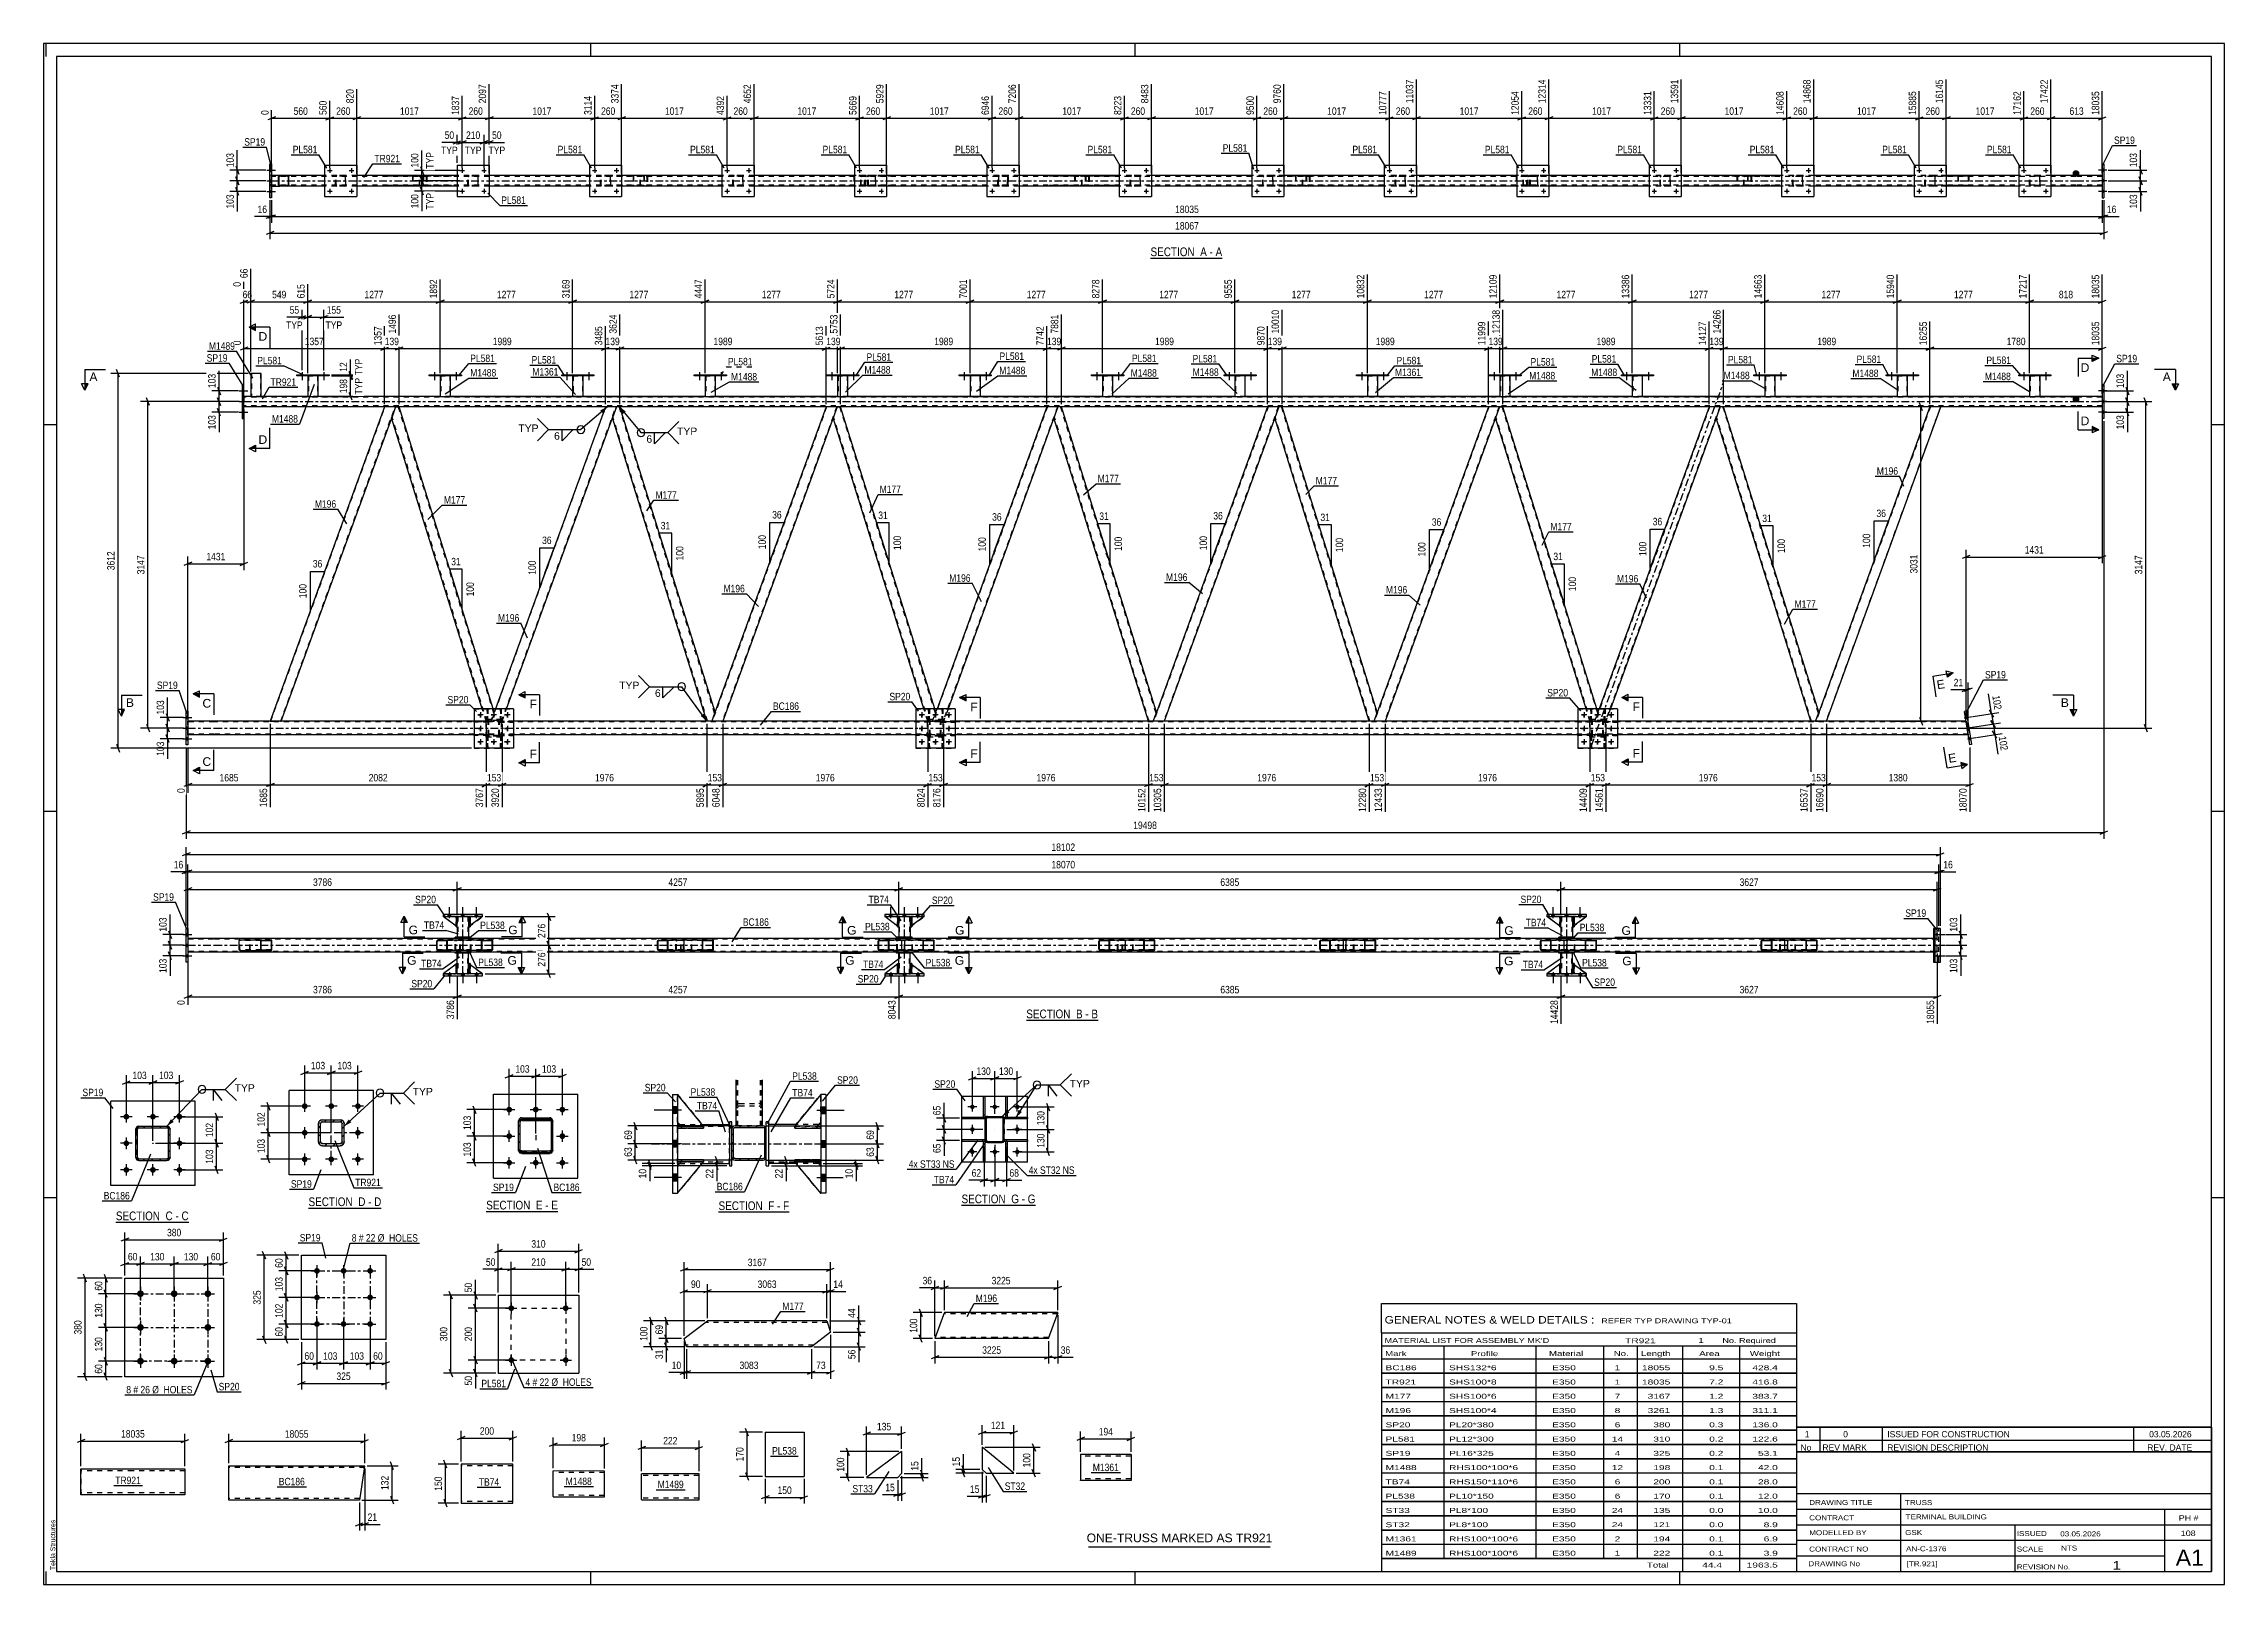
# Model space of a CAD drawing. Header units: millimetres. Extents: x 0 to 841, y 0 to 594.
import ezdxf

# ---------------------------------------------------------------- set-up
doc = ezdxf.new("R2010")
doc.units = ezdxf.units.MM
doc.linetypes.add('DXK_LINE_DOT2', pattern=[3.9198, 1.9599, -1.9599])
doc.linetypes.add('DXK_LINE_DOT3', pattern=[5.9187, 2.979, -0.9799, 0.9799, -0.9799])
doc.styles.add('Arial', font='ARIAL.TTF', dxfattribs={"height": 0.2})
doc.styles.add('Arial Narrow', font='ARIALN.TTF', dxfattribs={"height": 0.2})

# ---------------------------------------------------------------- blocks, each defined once
blk = doc.blocks.new('Unknown-814521562-15029 - 14273')
at = {"color": 7, "linetype": 'Continuous'}
blk.add_line((403, 14.5), (473, 14.5), dxfattribs=at)
at = {"color": 7, "style": 'Arial'}
blk.add_text('ONE-TRUSS MARKED AS TR921', height=3.3428, dxfattribs=at).set_placement((402.24, 16.25))
blk = doc.blocks.new('Unknown-814521562-1135 - 14273')
at = {"color": 5, "linetype": 'Continuous'}
for p, q in [((841, 594), (0, 594)), ((0, 594), (0, 0)), ((1, 589), (1, 594)), ((836, 589), (5, 589)), ((5, 589), (5, 5)), ((211, 589), (211, 594)), ((421, 589), (421, 594)), ((631, 589), (631, 594)), ((836, 5), (836, 589)), ((841, 0), (841, 594)), ((5, 447), (0, 447)), ((841, 447), (836, 447)), ((5, 298), (0, 298)), ((841, 298), (836, 298)), ((5, 149), (0, 149)), ((841, 149), (836, 149)), ((0, 0), (841, 0)), ((1, 0), (1, 5)), ((5, 5), (836, 5)), ((211, 0), (211, 5)), ((421, 0), (421, 5)), ((631, 0), (631, 5))]:
    blk.add_line(p, q, dxfattribs=at)
at = {"color": 174, "linetype": 'Continuous', "style": 'Arial'}
blk.add_text('Tekla Structures', height=1.9102, rotation=90, dxfattribs=at).set_placement((4.5, 5.5))
blk = doc.blocks.new('Unknown-814521562-15027 - 14273')
at = {"color": 7, "linetype": 'Continuous'}
for p, q in [((676, 51.05), (676, 5)), ((676, 51.05), (836, 51.05)), ((836, 51), (836, 5)), ((676, 35), (836, 35)), ((716.14, 35), (716.14, 5)), ((676, 29), (836, 29)), ((818, 5.05), (818, 29.05)), ((676, 23), (836, 23)), ((676, 17), (836, 17)), ((760.14, 23), (760.14, 5)), ((676, 11), (818, 11)), ((676, 5), (836, 5))]:
    blk.add_line(p, q, dxfattribs=at)
at = {"color": 7, "style": 'Arial Narrow'}
for s, height, width, p in [('CONTRACT', 1.909, 1.425378, (680.88, 24.71)), ('DRAWING TITLE', 1.9089, 1.425378, (680.88, 30.61)), ('TRUSS', 1.909, 1.425378, (717.81, 30.59)), ('TERMINAL BUILDING', 1.9089, 1.425378, (718.06, 25.07)), ('MODELLED BY', 1.9089, 1.425378, (680.88, 18.98)), ('GSK', 1.909, 1.425378, (717.88, 19.04)), ('ISSUED', 1.909, 1.425378, (760.94, 18.64)), ('03.05.2026', 1.909, 1.425378, (777.69, 18.52)), ('DRAWING No', 1.909, 1.425378, (680.56, 7)), ('CONTRACT NO', 1.9089, 1.425378, (680.88, 12.66)), ('AN-C-1376', 1.909, 1.425378, (718.23, 12.78)), ('[TR.921]', 1.909, 1.425378, (718.46, 6.99)), ('SCALE', 1.909, 1.425378, (760.94, 12.65)), ('1', 3.34, 1.5, (797.91, 5.68)), ('A1', 6.204, 1.25, (822.24, 7.2)), ('REVISION No.', 1.9089, 1.425378, (760.94, 5.77))]:
    blk.add_text(s, height=height, dxfattribs=dict(at, width=width)).set_placement(p)
at = {"color": 7, "linetype": 'Continuous', "style": 'Arial Narrow'}
for s, height, width, p in [('PH #', 2.1, 1.42538, (823.4, 24.55)), ('108', 2.1, 1.42538, (824.19, 18.65)), ('NTS', 1.909, 1.425378, (778, 13.05))]:
    blk.add_text(s, height=height, dxfattribs=dict(at, width=width)).set_placement(p)
blk = doc.blocks.new('Unknown-814521562-15028 - 14273')
at = {"color": 7, "linetype": 'Continuous'}
for p, q in [((516, 108.25), (676, 108.25)), ((516, 97), (516, 108.25)), ((676, 108.25), (676, 97)), ((516, 97), (676, 97)), ((516, 97), (516, 92)), ((676, 97), (676, 92)), ((516, 92), (676, 92)), ((516, 92), (516, 87)), ((516, 87), (676, 87)), ((516, 86.95), (516, 81.55)), ((516, 86.95), (676, 86.95)), ((540, 92), (540, 87)), ((540, 87), (540, 81.5)), ((575.5, 92), (575.5, 87)), ((575.5, 87), (575.5, 81.5)), ((601.5, 92), (601.5, 87)), ((601.5, 87), (601.5, 81.5)), ((614.5, 92), (614.5, 87)), ((614.5, 87), (614.5, 81.5)), ((632, 92), (632, 87)), ((632, 87), (632, 81.5)), ((654, 92), (654, 87)), ((654, 87), (654, 81.5)), ((676, 92), (676, 87)), ((676, 86.95), (676, 81.55)), ((516, 81.55), (676, 81.55)), ((516, 81.45), (516, 76.05)), ((516, 81.45), (676, 81.45)), ((516, 76.05), (676, 76.05)), ((516, 75.95), (516, 70.55)), ((516, 75.95), (676, 75.95)), ((540, 81.5), (540, 76)), ((540, 76), (540, 70.5)), ((575.5, 81.5), (575.5, 76)), ((575.5, 76), (575.5, 70.5)), ((601.5, 81.5), (601.5, 76)), ((601.5, 76), (601.5, 70.5)), ((614.5, 81.5), (614.5, 76)), ((614.5, 76), (614.5, 70.5)), ((632, 81.5), (632, 76)), ((632, 76), (632, 70.5)), ((654, 81.5), (654, 76)), ((654, 76), (654, 70.5)), ((676, 81.45), (676, 76.05)), ((676, 75.95), (676, 70.55)), ((516, 70.55), (676, 70.55)), ((516, 70.45), (516, 65.05)), ((516, 70.45), (676, 70.45)), ((540, 70.5), (540, 65)), ((575.5, 70.5), (575.5, 65)), ((601.5, 70.5), (601.5, 65)), ((614.5, 70.5), (614.5, 65)), ((632, 70.5), (632, 65)), ((654, 70.5), (654, 65)), ((676, 70.45), (676, 65.05)), ((516, 65.05), (676, 65.05)), ((516, 64.95), (516, 59.55)), ((516, 64.95), (676, 64.95)), ((516, 59.55), (676, 59.55)), ((516, 59.45), (516, 54.05)), ((516, 59.45), (676, 59.45)), ((540, 65), (540, 59.5)), ((540, 59.5), (540, 54)), ((575.5, 65), (575.5, 59.5)), ((575.5, 59.5), (575.5, 54)), ((601.5, 65), (601.5, 59.5)), ((601.5, 59.5), (601.5, 54)), ((614.5, 65), (614.5, 59.5)), ((614.5, 59.5), (614.5, 54)), ((632, 65), (632, 59.5)), ((632, 59.5), (632, 54)), ((654, 65), (654, 59.5)), ((654, 59.5), (654, 54)), ((676, 64.95), (676, 59.55)), ((676, 59.45), (676, 54.05)), ((516, 54.05), (676, 54.05)), ((516, 53.95), (516, 48.55)), ((516, 53.95), (676, 53.95)), ((540, 54), (540, 48.5)), ((575.5, 54), (575.5, 48.5)), ((601.5, 54), (601.5, 48.5)), ((614.5, 54), (614.5, 48.5)), ((632, 54), (632, 48.5)), ((654, 54), (654, 48.5)), ((676, 53.95), (676, 48.55)), ((516, 48.55), (676, 48.55)), ((516, 48.45), (516, 43.05)), ((516, 48.45), (676, 48.45)), ((516, 43.05), (676, 43.05)), ((516, 42.95), (516, 37.55)), ((516, 42.95), (676, 42.95)), ((540, 48.5), (540, 43)), ((540, 43), (540, 37.5)), ((575.5, 48.5), (575.5, 43)), ((575.5, 43), (575.5, 37.5)), ((601.5, 48.5), (601.5, 43)), ((601.5, 43), (601.5, 37.5)), ((614.5, 48.5), (614.5, 43)), ((614.5, 43), (614.5, 37.5)), ((632, 48.5), (632, 43)), ((632, 43), (632, 37.5)), ((654, 48.5), (654, 43)), ((654, 43), (654, 37.5)), ((676, 48.45), (676, 43.05)), ((676, 42.95), (676, 37.55)), ((516, 37.55), (676, 37.55)), ((516, 37.45), (516, 32.05)), ((516, 37.45), (676, 37.45)), ((540, 37.5), (540, 32)), ((575.5, 37.5), (575.5, 32)), ((601.5, 37.5), (601.5, 32)), ((614.5, 37.5), (614.5, 32)), ((632, 37.5), (632, 32)), ((654, 37.5), (654, 32)), ((676, 37.45), (676, 32.05)), ((516, 32.05), (676, 32.05)), ((516, 31.95), (516, 26.55)), ((516, 31.95), (676, 31.95)), ((516, 26.55), (676, 26.55)), ((516, 26.45), (516, 21.05)), ((516, 26.45), (676, 26.45)), ((540, 32), (540, 26.5)), ((540, 26.5), (540, 21)), ((575.5, 32), (575.5, 26.5)), ((575.5, 26.5), (575.5, 21)), ((601.5, 32), (601.5, 26.5)), ((601.5, 26.5), (601.5, 21)), ((614.5, 32), (614.5, 26.5)), ((614.5, 26.5), (614.5, 21)), ((632, 32), (632, 26.5)), ((632, 26.5), (632, 21)), ((654, 32), (654, 26.5)), ((654, 26.5), (654, 21)), ((676, 31.95), (676, 26.55)), ((676, 26.45), (676, 21.05)), ((516, 21.05), (676, 21.05)), ((516, 20.95), (516, 15.55)), ((516, 20.95), (676, 20.95)), ((540, 21), (540, 15.5)), ((575.5, 21), (575.5, 15.5)), ((601.5, 21), (601.5, 15.5)), ((614.5, 21), (614.5, 15.5)), ((632, 21), (632, 15.5)), ((654, 21), (654, 15.5)), ((676, 20.95), (676, 15.55)), ((516, 15.55), (676, 15.55)), ((516, 15.45), (516, 10.05)), ((516, 15.45), (676, 15.45)), ((516, 10.05), (676, 10.05)), ((516, 10), (676, 10)), ((516, 10), (516, 5)), ((540, 15.5), (540, 10)), ((575.5, 15.5), (575.5, 10)), ((601.5, 15.5), (601.5, 10)), ((614.5, 15.5), (614.5, 10)), ((632, 15.5), (632, 10)), ((632, 10), (632, 5)), ((654, 15.5), (654, 10)), ((654, 10), (654, 5)), ((676, 15.45), (676, 10.05)), ((676, 10), (676, 5)), ((516, 5), (676, 5))]:
    blk.add_line(p, q, dxfattribs=at)
at = {"color": 7, "style": 'Arial Narrow'}
for s, height, width, p in [('GENERAL NOTES & WELD DETAILS :', 2.8633, 1.4, (517.15, 100.56)), ('REFER TYP DRAWING TYP-01', 1.9089, 1.6, (600.7, 100.66)), ("MATERIAL LIST FOR ASSEMBLY MK'D", 1.9089, 1.6, (517.15, 93.06)), ('TR921', 1.909, 1.794707, (609.9, 92.97)), ('1', 1.91, 1.794707, (638.08, 93.06)), ('No. Required', 1.9089, 1.6, (647.41, 93.06)), ('Mark', 1.909, 1.7, (517.34, 88)), ('Profile', 1.909, 1.7, (550.41, 88)), ('Material', 1.909, 1.7, (580.54, 88.06)), ('No.', 1.909, 1.7, (605.5, 88.06)), ('Length', 1.909, 1.7, (616, 88.06)), ('Area', 1.909, 1.7, (638.5, 88.06)), ('Weight', 1.909, 1.7, (658, 88.06))]:
    blk.add_text(s, height=height, dxfattribs=dict(at, width=width)).set_placement(p)
at = {"color": 7, "linetype": 'Continuous', "style": 'Arial Narrow'}
for s, height, width, p in [('BC186', 1.909, 1.794707, (517.5, 82.56)), ('SHS132*6', 1.909, 1.794707, (542, 82.56)), ('E350', 1.909, 1.794707, (581.74, 82.56)), ('1', 1.91, 1.794707, (605.86, 82.56)), ('18055', 1.909, 1.794707, (616.4, 82.56)), ('9.5', 1.909, 1.794707, (642.32, 82.56)), ('428.4', 1.909, 1.794707, (658.96, 82.56)), ('TR921', 1.909, 1.794707, (517.5, 77.06)), ('SHS100*8', 1.909, 1.794707, (542, 77.06)), ('E350', 1.909, 1.794707, (581.74, 77.06)), ('1', 1.91, 1.794707, (605.86, 77.06)), ('18035', 1.909, 1.794707, (616.4, 77.06)), ('7.2', 1.909, 1.794707, (642.32, 77.06)), ('416.8', 1.909, 1.794707, (658.96, 77.06)), ('M177', 1.909, 1.794707, (517.5, 71.56)), ('M196', 1.909, 1.794707, (517.5, 66.06)), ('SHS100*6', 1.909, 1.794707, (542, 71.56)), ('SHS100*4', 1.909, 1.794707, (542, 66.06)), ('E350', 1.909, 1.794707, (581.74, 71.56)), ('E350', 1.909, 1.794707, (581.74, 66.06)), ('8', 1.91, 1.794707, (605.86, 66.06)), ('7', 1.91, 1.794707, (605.86, 71.56)), ('3167', 1.909, 1.794707, (618.58, 71.56)), ('3261', 1.909, 1.794707, (618.58, 66.06)), ('1.2', 1.909, 1.794707, (642.32, 71.56)), ('1.3', 1.909, 1.794707, (642.32, 66.06)), ('383.7', 1.909, 1.794707, (658.96, 71.56)), ('311.1', 1.909, 1.794707, (658.96, 66.06)), ('SP20', 1.909, 1.794707, (517.5, 60.56)), ('PL20*380', 1.909, 1.794707, (542, 60.56)), ('E350', 1.909, 1.794707, (581.74, 60.56)), ('6', 1.91, 1.794707, (605.86, 60.56)), ('380', 1.909, 1.794707, (620.77, 60.56)), ('0.3', 1.909, 1.794707, (642.32, 60.56)), ('136.0', 1.909, 1.794707, (658.96, 60.56)), ('SP19', 1.909, 1.794707, (517.5, 49.56)), ('PL581', 1.909, 1.794707, (517.5, 55.06)), ('PL12*300', 1.909, 1.794707, (542, 55.06)), ('PL16*325', 1.909, 1.794707, (542, 49.56)), ('E350', 1.909, 1.794707, (581.74, 55.06)), ('E350', 1.909, 1.794707, (581.74, 49.56)), ('14', 1.909, 1.794707, (604.76, 55.06)), ('4', 1.91, 1.794707, (605.86, 49.56)), ('310', 1.909, 1.794707, (620.77, 55.06)), ('325', 1.909, 1.794707, (620.77, 49.56)), ('0.2', 1.909, 1.794707, (642.32, 55.06)), ('0.2', 1.909, 1.794707, (642.32, 49.56)), ('122.6', 1.909, 1.794707, (658.96, 55.06)), ('53.1', 1.909, 1.794707, (661.14, 49.56)), ('M1488', 1.909, 1.794707, (517.5, 44.06)), ('RHS100*100*6', 1.9089, 1.794707, (542, 44.06)), ('E350', 1.909, 1.794707, (581.74, 44.06)), ('12', 1.909, 1.794707, (604.76, 44.06)), ('198', 1.909, 1.794707, (620.77, 44.06)), ('0.1', 1.909, 1.794707, (642.32, 44.06)), ('42.0', 1.909, 1.794707, (661.14, 44.06)), ('TB74', 1.909, 1.794707, (517.5, 38.56)), ('PL538', 1.909, 1.794707, (517.5, 33.06)), ('RHS150*110*6', 1.9089, 1.794707, (542, 38.56)), ('PL10*150', 1.909, 1.794707, (542, 33.06)), ('E350', 1.909, 1.794707, (581.74, 38.56)), ('E350', 1.909, 1.794707, (581.74, 33.06)), ('6', 1.91, 1.794707, (605.86, 38.56)), ('6', 1.91, 1.794707, (605.86, 33.06)), ('200', 1.909, 1.794707, (620.77, 38.56)), ('170', 1.909, 1.794707, (620.77, 33.06)), ('0.1', 1.909, 1.794707, (642.32, 38.56)), ('0.1', 1.909, 1.794707, (642.32, 33.06)), ('28.0', 1.909, 1.794707, (661.14, 38.56)), ('12.0', 1.909, 1.794707, (661.14, 33.06)), ('ST33', 1.909, 1.794707, (517.5, 27.56)), ('PL8*100', 1.909, 1.794707, (542, 27.56)), ('E350', 1.909, 1.794707, (581.74, 27.56)), ('24', 1.909, 1.794707, (604.76, 27.56)), ('135', 1.909, 1.794707, (620.77, 27.56)), ('0.0', 1.909, 1.794707, (642.32, 27.56)), ('10.0', 1.909, 1.794707, (661.14, 27.56)), ('ST32', 1.909, 1.794707, (517.5, 22.06)), ('M1361', 1.909, 1.794707, (517.5, 16.56)), ('PL8*100', 1.909, 1.794707, (542, 22.06)), ('RHS100*100*6', 1.9089, 1.794707, (542, 16.56)), ('E350', 1.909, 1.794707, (581.74, 22.06)), ('E350', 1.909, 1.794707, (581.74, 16.56)), ('24', 1.909, 1.794707, (604.76, 22.06)), ('2', 1.91, 1.794707, (605.86, 16.56)), ('121', 1.909, 1.794707, (620.77, 22.06)), ('194', 1.909, 1.794707, (620.77, 16.56)), ('0.0', 1.909, 1.794707, (642.32, 22.06)), ('0.1', 1.909, 1.794707, (642.32, 16.56)), ('8.9', 1.909, 1.794707, (663.33, 22.06)), ('6.9', 1.909, 1.794707, (663.33, 16.56)), ('M1489', 1.909, 1.794707, (517.5, 11.06)), ('RHS100*100*6', 1.9089, 1.794707, (542, 11.06)), ('E350', 1.909, 1.794707, (581.74, 11.06)), ('1', 1.91, 1.794707, (605.86, 11.06)), ('Total', 1.909, 1.7, (618.33, 6.5)), ('222', 1.909, 1.794707, (620.77, 11.06)), ('0.1', 1.909, 1.794707, (642.32, 11.06)), ('1963.5', 1.909, 1.794707, (656.77, 6.5)), ('3.9', 1.909, 1.794707, (663.33, 11.06)), ('44.4', 1.909, 1.794707, (639.64, 6.5))]:
    blk.add_text(s, height=height, dxfattribs=dict(at, width=width)).set_placement(p)
blk = doc.blocks.new('Unknown-814521562-15030 - 14273')
at = {"color": 7, "linetype": 'Continuous'}
for p, q in [((676, 60.55), (836, 60.55)), ((836, 60.55), (676, 60.55)), ((676, 60.55), (676, 55.55)), ((685, 60.55), (685, 55.55)), ((709, 60.55), (709, 55.55)), ((806, 60.55), (806, 55.55)), ((836, 60.55), (836, 55.55)), ((676, 55.55), (836, 55.55)), ((676, 55.55), (676, 51.05)), ((676, 55.55), (836, 55.55)), ((836, 51.05), (676, 51.05)), ((685, 55.55), (685, 51.05)), ((709, 55.55), (709, 51.05)), ((806, 55.55), (806, 51.05)), ((836, 55.55), (836, 51.05))]:
    blk.add_line(p, q, dxfattribs=at)
at = {"color": 7, "linetype": 'Continuous', "style": 'Arial Narrow'}
for s, height, width, p in [('1', 2.39, 1.196471, (679.16, 56.7)), ('0', 2.39, 1.196471, (694, 56.7)), ('ISSUED FOR CONSTRUCTION', 2.3861, 1.196471, (711, 56.7)), ('03.05.2026', 2.386, 1.196471, (812, 56.7)), ('No', 2.386, 1.2, (677.54, 51.55)), ('REV MARK', 2.386, 1.2, (686, 51.55)), ('REVISION DESCRIPTION', 2.3861, 1.2, (711, 51.55)), ('REV. DATE', 2.386, 1.2, (811.28, 51.55))]:
    blk.add_text(s, height=height, dxfattribs=dict(at, width=width)).set_placement(p)
blk = doc.blocks.new('Unknown-814521562-11 - 4986')
at = {"color": 6, "linetype": 'Continuous'}
blk.add_line((426.88, 511.33), (454.53, 511.33), dxfattribs=at)
at = {"color": 0, "linetype": 'Continuous'}
blk.add_wipeout([(444.99, 512.08), (444.99, 515.58), (426.88, 515.58), (426.88, 512.08)], dxfattribs=at)
blk.add_wipeout([(448.6, 512.08), (448.6, 515.58), (446.04, 515.58), (446.04, 512.08)], dxfattribs=at)
at = {"color": 7, "linetype": 'Continuous', "style": 'Arial Narrow'}
blk.add_text('SECTION ', height=3.34, dxfattribs=at).set_placement((426.88, 512.08))
at = {"color": 0, "linetype": 'Continuous'}
blk.add_wipeout([(450.92, 512.08), (450.92, 515.58), (449.65, 515.58), (449.65, 512.08)], dxfattribs=at)
blk.add_wipeout([(454.53, 512.08), (454.53, 515.58), (451.97, 515.58), (451.97, 512.08)], dxfattribs=at)
at = {"color": 7, "linetype": 'Continuous', "style": 'Arial Narrow'}
for s, p in [('A', (446.04, 512.08)), ('-', (449.65, 512.08)), ('A', (451.97, 512.08))]:
    blk.add_text(s, height=3.34, dxfattribs=at).set_placement(p)
blk = doc.blocks.new('Unknown-814521562-12 - 2731')
at = {"color": 6, "linetype": 'Continuous'}
blk.add_line((378.98, 217.51), (406.63, 217.51), dxfattribs=at)
at = {"color": 0, "linetype": 'Continuous'}
blk.add_wipeout([(397.09, 218.26), (397.09, 221.76), (378.98, 221.76), (378.98, 218.26)], dxfattribs=at)
blk.add_wipeout([(400.69, 218.26), (400.69, 221.76), (398.14, 221.76), (398.14, 218.26)], dxfattribs=at)
at = {"color": 7, "linetype": 'Continuous', "style": 'Arial Narrow'}
blk.add_text('SECTION ', height=3.34, dxfattribs=at).set_placement((378.98, 218.26))
at = {"color": 0, "linetype": 'Continuous'}
blk.add_wipeout([(403.02, 218.26), (403.02, 221.76), (401.74, 221.76), (401.74, 218.26)], dxfattribs=at)
blk.add_wipeout([(406.63, 218.26), (406.63, 221.76), (404.07, 221.76), (404.07, 218.26)], dxfattribs=at)
at = {"color": 7, "linetype": 'Continuous', "style": 'Arial Narrow'}
for s, p in [('B', (398.14, 218.26)), ('-', (401.74, 218.26)), ('B', (404.07, 218.26))]:
    blk.add_text(s, height=3.34, dxfattribs=at).set_placement(p)
blk = doc.blocks.new('Unknown-814521562-13 - 1372')
at = {"color": 6, "linetype": 'Continuous'}
blk.add_line((27.87, 139.65), (55.94, 139.65), dxfattribs=at)
at = {"color": 0, "linetype": 'Continuous'}
blk.add_wipeout([(45.98, 140.4), (45.98, 143.9), (27.87, 143.9), (27.87, 140.4)], dxfattribs=at)
blk.add_wipeout([(49.8, 140.4), (49.8, 143.9), (47.03, 143.9), (47.03, 140.4)], dxfattribs=at)
at = {"color": 7, "linetype": 'Continuous', "style": 'Arial Narrow'}
blk.add_text('SECTION ', height=3.34, dxfattribs=at).set_placement((27.87, 140.4))
at = {"color": 0, "linetype": 'Continuous'}
blk.add_wipeout([(52.13, 140.4), (52.13, 143.9), (50.85, 143.9), (50.85, 140.4)], dxfattribs=at)
blk.add_wipeout([(55.94, 140.4), (55.94, 143.9), (53.18, 143.9), (53.18, 140.4)], dxfattribs=at)
at = {"color": 7, "linetype": 'Continuous', "style": 'Arial Narrow'}
for s, p in [('C', (47.03, 140.4)), ('C', (53.18, 140.4)), ('-', (50.85, 140.4))]:
    blk.add_text(s, height=3.34, dxfattribs=at).set_placement(p)
blk = doc.blocks.new('Unknown-814521562-14 - 6501')
at = {"color": 6, "linetype": 'Continuous'}
blk.add_line((102.16, 145.09), (130.23, 145.09), dxfattribs=at)
at = {"color": 0, "linetype": 'Continuous'}
blk.add_wipeout([(120.27, 145.84), (120.27, 149.34), (102.16, 149.34), (102.16, 145.84)], dxfattribs=at)
blk.add_wipeout([(124.09, 145.84), (124.09, 149.34), (121.32, 149.34), (121.32, 145.84)], dxfattribs=at)
at = {"color": 7, "linetype": 'Continuous', "style": 'Arial Narrow'}
blk.add_text('SECTION ', height=3.34, dxfattribs=at).set_placement((102.16, 145.84))
at = {"color": 0, "linetype": 'Continuous'}
blk.add_wipeout([(126.41, 145.84), (126.41, 149.34), (125.14, 149.34), (125.14, 145.84)], dxfattribs=at)
blk.add_wipeout([(130.23, 145.84), (130.23, 149.34), (127.46, 149.34), (127.46, 145.84)], dxfattribs=at)
at = {"color": 7, "linetype": 'Continuous', "style": 'Arial Narrow'}
for s, p in [('D', (121.32, 145.84)), ('-', (125.14, 145.84)), ('D', (127.46, 145.84))]:
    blk.add_text(s, height=3.34, dxfattribs=at).set_placement(p)
blk = doc.blocks.new('Unknown-814521562-15 - 6751')
at = {"color": 6, "linetype": 'Continuous'}
blk.add_line((260.29, 143.56), (287.5, 143.56), dxfattribs=at)
at = {"color": 0, "linetype": 'Continuous'}
blk.add_wipeout([(278.4, 144.31), (278.4, 147.81), (260.29, 147.81), (260.29, 144.31)], dxfattribs=at)
blk.add_wipeout([(281.79, 144.31), (281.79, 147.81), (279.45, 147.81), (279.45, 144.31)], dxfattribs=at)
at = {"color": 7, "linetype": 'Continuous', "style": 'Arial Narrow'}
blk.add_text('SECTION ', height=3.34, dxfattribs=at).set_placement((260.29, 144.31))
at = {"color": 0, "linetype": 'Continuous'}
blk.add_wipeout([(284.11, 144.31), (284.11, 147.81), (282.84, 147.81), (282.84, 144.31)], dxfattribs=at)
blk.add_wipeout([(287.5, 144.31), (287.5, 147.81), (285.16, 147.81), (285.16, 144.31)], dxfattribs=at)
at = {"color": 7, "linetype": 'Continuous', "style": 'Arial Narrow'}
for s, p in [('F', (279.45, 144.31)), ('-', (282.84, 144.31)), ('F', (285.16, 144.31))]:
    blk.add_text(s, height=3.34, dxfattribs=at).set_placement(p)
blk = doc.blocks.new('Unknown-814521562-16 - 11000')
at = {"color": 6, "linetype": 'Continuous'}
blk.add_line((170.7, 143.79), (198.35, 143.79), dxfattribs=at)
at = {"color": 0, "linetype": 'Continuous'}
blk.add_wipeout([(188.81, 144.54), (188.81, 148.04), (170.7, 148.04), (170.7, 144.54)], dxfattribs=at)
blk.add_wipeout([(192.42, 144.54), (192.42, 148.04), (189.86, 148.04), (189.86, 144.54)], dxfattribs=at)
at = {"color": 7, "linetype": 'Continuous', "style": 'Arial Narrow'}
blk.add_text('SECTION ', height=3.34, dxfattribs=at).set_placement((170.7, 144.54))
at = {"color": 0, "linetype": 'Continuous'}
blk.add_wipeout([(194.74, 144.54), (194.74, 148.04), (193.47, 148.04), (193.47, 144.54)], dxfattribs=at)
blk.add_wipeout([(198.35, 144.54), (198.35, 148.04), (195.79, 148.04), (195.79, 144.54)], dxfattribs=at)
at = {"color": 7, "linetype": 'Continuous', "style": 'Arial Narrow'}
for s, p in [('E', (189.86, 144.54)), ('-', (193.47, 144.54)), ('E', (195.79, 144.54))]:
    blk.add_text(s, height=3.34, dxfattribs=at).set_placement(p)
blk = doc.blocks.new('Unknown-814521562-17 - 2369')
at = {"color": 6, "linetype": 'Continuous'}
blk.add_line((353.99, 146.18), (382.49, 146.18), dxfattribs=at)
at = {"color": 0, "linetype": 'Continuous'}
blk.add_wipeout([(372.1, 146.93), (372.1, 150.43), (353.99, 150.43), (353.99, 146.93)], dxfattribs=at)
blk.add_wipeout([(376.13, 146.93), (376.13, 150.43), (373.15, 150.43), (373.15, 146.93)], dxfattribs=at)
at = {"color": 7, "linetype": 'Continuous', "style": 'Arial Narrow'}
blk.add_text('SECTION ', height=3.34, dxfattribs=at).set_placement((353.99, 146.93))
at = {"color": 0, "linetype": 'Continuous'}
blk.add_wipeout([(378.46, 146.93), (378.46, 150.43), (377.18, 150.43), (377.18, 146.93)], dxfattribs=at)
blk.add_wipeout([(382.49, 146.93), (382.49, 150.43), (379.51, 150.43), (379.51, 146.93)], dxfattribs=at)
at = {"color": 7, "linetype": 'Continuous', "style": 'Arial Narrow'}
for s, p in [('G', (373.15, 146.93)), ('-', (377.18, 146.93)), ('G', (379.51, 146.93))]:
    blk.add_text(s, height=3.34, dxfattribs=at).set_placement(p)
blk = doc.blocks.new('Part-814521562-1954 - 1938')
at = {"color": 2, "linetype": 'Continuous'}
for p, q in [((31.34, 80.06), (31.34, 118.06)), ((31.34, 118.06), (69.34, 118.06)), ((69.34, 118.06), (69.34, 80.06)), ((69.34, 80.06), (31.34, 80.06))]:
    blk.add_line(p, q, dxfattribs=at)
blk = doc.blocks.new('Bolt-814521562-2015 - 1938')
at = {"linetype": 'Continuous'}
for points in [[(37.34, 113.36, -1), (37.34, 110.76, -1)], [(50.34, 113.36, -1), (50.34, 110.76, -1)], [(63.34, 113.36, -1), (63.34, 110.76, -1)], [(37.34, 100.36, -1), (37.34, 97.76, -1)], [(63.34, 100.36, -1), (63.34, 97.76, -1)], [(37.34, 87.36, -1), (37.34, 84.76, -1)], [(50.34, 87.36, -1), (50.34, 84.76, -1)], [(63.34, 87.36, -1), (63.34, 84.76, -1)]]:
    blk.add_hatch(color=1, dxfattribs=at).paths.add_polyline_path(points)
at = {"color": 1, "linetype": 'Continuous'}
for p, q in [((34.74, 112.06), (39.94, 112.06)), ((37.34, 114.66), (37.34, 109.46)), ((47.74, 112.06), (52.94, 112.06)), ((50.34, 114.66), (50.34, 109.46)), ((60.74, 112.06), (65.94, 112.06)), ((63.34, 114.66), (63.34, 109.46)), ((37.34, 101.66), (37.34, 96.46)), ((63.34, 101.66), (63.34, 96.46)), ((34.74, 99.06), (39.94, 99.06)), ((60.74, 99.06), (65.94, 99.06)), ((34.74, 86.06), (39.94, 86.06)), ((37.34, 88.66), (37.34, 83.46)), ((47.74, 86.06), (52.94, 86.06)), ((50.34, 88.66), (50.34, 83.46)), ((60.74, 86.06), (65.94, 86.06)), ((63.34, 88.66), (63.34, 83.46))]:
    blk.add_line(p, q, dxfattribs=at)
blk = doc.blocks.new('Part-814521562-11295 - 11294')
at = {"color": 2, "linetype": 'Continuous'}
for p, q in [((71.39, 44.51), (71.39, 45.71)), ((71.39, 45.71), (91.39, 45.71)), ((71.39, 32.6), (71.39, 44.51)), ((91.49, 45.71), (123.83, 45.71)), ((123.64, 44.51), (121.76, 32.51)), ((123.81, 45.62), (123.64, 44.51)), ((123.83, 45.71), (123.81, 45.62)), ((71.39, 32.51), (71.39, 32.6)), ((91.39, 32.51), (71.39, 32.51)), ((121.76, 32.51), (91.49, 32.51))]:
    blk.add_line(p, q, dxfattribs=at)
at = {"color": 7, "linetype": 'DXK_LINE_DOT2'}
for p, q in [((91.39, 45.11), (71.39, 45.11)), ((123.73, 45.11), (91.49, 45.11)), ((123.64, 44.51), (123.77, 45.36)), ((91.39, 33.11), (71.39, 33.11)), ((71.39, 32.6), (71.39, 32.51)), ((121.85, 33.11), (91.49, 33.11))]:
    blk.add_line(p, q, dxfattribs=at)
blk = doc.blocks.new('Bolt-814521562-5054 - 4986')
at = {"linetype": 'Continuous'}
for points in [[(794.56, 544.76), (794.56, 545.64), (793.92, 545.64), (793.92, 544.76)], [(794.56, 544.76), (794.56, 545.64), (793.92, 545.64), (793.92, 544.76)], [(794.56, 544.76), (794.56, 545.64), (793.92, 545.64), (793.92, 544.76)], [(794.56, 540.66), (794.56, 541.54), (793.92, 541.54), (793.92, 540.66)], [(794.56, 540.66), (794.56, 541.54), (793.92, 541.54), (793.92, 540.66)], [(794.56, 536.56), (794.56, 537.44), (793.92, 537.44), (793.92, 536.56)], [(794.56, 536.56), (794.56, 537.44), (793.92, 537.44), (793.92, 536.56)], [(794.56, 536.56), (794.56, 537.44), (793.92, 537.44), (793.92, 536.56)]]:
    blk.add_hatch(color=1, dxfattribs=at).paths.add_polyline_path(points)
at = {"color": 1, "linetype": 'Continuous'}
for p, q in [((795.72, 545.2), (792.4, 545.2)), ((795.72, 545.2), (792.4, 545.2)), ((795.72, 545.2), (792.4, 545.2)), ((795.72, 541.1), (792.4, 541.1)), ((795.72, 541.1), (792.4, 541.1)), ((794.56, 545.64), (793.92, 545.64)), ((794.56, 545.64), (793.92, 545.64)), ((794.56, 545.64), (793.92, 545.64)), ((794.56, 544.76), (793.92, 544.76)), ((794.56, 544.76), (793.92, 544.76)), ((794.56, 544.76), (793.92, 544.76)), ((794.56, 541.54), (793.92, 541.54)), ((794.56, 541.54), (793.92, 541.54)), ((794.56, 540.66), (793.92, 540.66)), ((794.56, 540.66), (793.92, 540.66)), ((795.72, 537), (792.4, 537)), ((795.72, 537), (792.4, 537)), ((795.72, 537), (792.4, 537)), ((794.56, 537.44), (793.92, 537.44)), ((794.56, 537.44), (793.92, 537.44)), ((794.56, 537.44), (793.92, 537.44)), ((794.56, 536.56), (793.92, 536.56)), ((794.56, 536.56), (793.92, 536.56)), ((794.56, 536.56), (793.92, 536.56))]:
    blk.add_line(p, q, dxfattribs=at)
blk = doc.blocks.new('Bolt-814521562-5159 - 4986')
at = {"linetype": 'Continuous'}
for points in [[(672.68, 537.1, -1), (671.8, 537.1, -1)], [(681.08, 537.1, -1), (680.2, 537.1, -1)]]:
    blk.add_hatch(color=1, dxfattribs=at).paths.add_polyline_path(points)
at = {"color": 1, "linetype": 'Continuous'}
for p, q in [((671.36, 537.1), (673.12, 537.1)), ((672.24, 537.98), (672.24, 536.22)), ((679.76, 537.1), (681.52, 537.1)), ((680.64, 537.98), (680.64, 536.22))]:
    blk.add_line(p, q, dxfattribs=at)
blk = doc.blocks.new('Bolt-814521562-5167 - 4986')
at = {"linetype": 'Continuous'}
for points in [[(212.96, 537.1, -1), (212.08, 537.1, -1)], [(221.36, 537.1, -1), (220.48, 537.1, -1)]]:
    blk.add_hatch(color=1, dxfattribs=at).paths.add_polyline_path(points)
at = {"color": 1, "linetype": 'Continuous'}
for p, q in [((211.64, 537.1), (213.4, 537.1)), ((212.52, 537.98), (212.52, 536.22)), ((220.04, 537.1), (221.8, 537.1)), ((220.92, 537.98), (220.92, 536.22))]:
    blk.add_line(p, q, dxfattribs=at)
blk = doc.blocks.new('Part-814521562-5062 - 4986')
at = {"color": 7, "linetype": 'DXK_LINE_DOT2'}
for p, q in [((368, 542.81), (367.96, 542.62)), ((367.96, 539.58), (367.96, 542.62)), ((367.96, 542.62), (368, 542.62)), ((367.96, 539.58), (368, 539.58)), ((367.96, 539.58), (368, 539.4)), ((368, 542.62), (368.03, 542.81)), ((368, 539.58), (368, 542.62)), ((368.03, 539.4), (368, 539.58)), ((368.2, 542.62), (368.22, 542.71)), ((368.2, 539.58), (368.2, 542.62)), ((368.2, 542.62), (368.24, 542.62)), ((368.2, 539.58), (368.24, 539.58)), ((368.22, 539.49), (368.2, 539.58)), ((368.22, 542.71), (368.27, 542.79)), ((368.27, 539.41), (368.22, 539.49)), ((368.26, 542.71), (368.24, 542.62)), ((368.24, 542.62), (368.24, 539.58)), ((368.24, 539.58), (368.26, 539.49)), ((368.44, 543.1), (368.26, 543.07)), ((368.31, 542.79), (368.26, 542.71)), ((368.26, 539.49), (368.31, 539.41)), ((368.26, 539.14), (368.44, 539.1)), ((368.27, 542.79), (368.35, 542.84)), ((368.35, 539.36), (368.27, 539.41)), ((368.29, 543.07), (368.48, 543.1)), ((368.48, 539.1), (368.29, 539.14)), ((368.39, 542.84), (368.31, 542.79)), ((368.31, 539.41), (368.39, 539.36)), ((368.35, 542.84), (368.44, 542.86)), ((368.44, 539.34), (368.35, 539.36)), ((368.48, 542.86), (368.39, 542.84)), ((368.39, 539.36), (368.48, 539.34)), ((371.52, 543.1), (368.44, 543.1)), ((371.52, 542.86), (368.44, 542.86)), ((371.52, 539.34), (368.44, 539.34)), ((371.52, 539.1), (368.44, 539.1)), ((371.66, 543.07), (371.48, 543.1)), ((371.48, 542.86), (371.57, 542.84)), ((371.57, 539.36), (371.48, 539.34)), ((371.48, 539.1), (371.66, 539.14)), ((371.52, 543.1), (371.7, 543.07)), ((371.61, 542.84), (371.52, 542.86)), ((371.52, 539.34), (371.61, 539.36)), ((371.7, 539.14), (371.52, 539.1)), ((371.57, 542.84), (371.65, 542.79)), ((371.65, 539.41), (371.57, 539.36)), ((371.69, 542.79), (371.61, 542.84)), ((371.61, 539.36), (371.69, 539.41)), ((371.65, 542.79), (371.7, 542.71)), ((371.7, 539.49), (371.65, 539.41)), ((371.74, 542.71), (371.69, 542.79)), ((371.69, 539.41), (371.74, 539.49)), ((371.7, 542.71), (371.72, 542.62)), ((371.72, 539.58), (371.7, 539.49)), ((371.72, 539.58), (371.72, 542.62)), ((371.72, 542.62), (371.76, 542.62)), ((371.72, 539.58), (371.76, 539.58)), ((371.76, 542.62), (371.74, 542.71)), ((371.74, 539.49), (371.76, 539.58)), ((371.76, 542.62), (371.76, 539.58)), ((371.96, 542.62), (371.92, 542.81)), ((371.92, 539.4), (371.96, 539.58)), ((371.96, 542.81), (372, 542.62)), ((371.96, 539.58), (371.96, 542.62)), ((371.96, 542.62), (372, 542.62)), ((371.96, 539.58), (372, 539.58)), ((372, 539.58), (371.96, 539.4)), ((372, 542.62), (372, 539.58))]:
    blk.add_line(p, q, dxfattribs=at)
at = {"color": 7, "linetype": 'DXK_LINE_DOT3'}
blk.add_line((369.91, 541.1), (370.04, 541.1), dxfattribs=at)
at = {"color": 7, "linetype": 'DXK_LINE_DOT2'}
for centre, start, end in [((368.44, 542.62), 112.49968, 157.49968), ((368.44, 539.58), 202.50032, 247.50032), ((368.48, 542.62), 112.50032, 157.50032), ((368.48, 539.58), 202.49968, 247.49968), ((371.48, 542.62), 22.50032, 67.50032), ((371.48, 539.58), 292.49968, 337.49968), ((371.52, 542.62), 22.49968, 67.49968), ((371.52, 539.58), 292.50032, 337.50032)]:
    blk.add_arc(centre, 0.48, start, end, dxfattribs=at)
blk = doc.blocks.new('Bolt-814521562-5165 - 4986')
at = {"linetype": 'Continuous'}
for points in [[(161.88, 537.1, -1), (161, 537.1, -1)], [(170.28, 537.1, -1), (169.4, 537.1, -1)]]:
    blk.add_hatch(color=1, dxfattribs=at).paths.add_polyline_path(points)
at = {"color": 1, "linetype": 'Continuous'}
for p, q in [((160.56, 537.1), (162.32, 537.1)), ((161.44, 537.98), (161.44, 536.22)), ((168.96, 537.1), (170.72, 537.1)), ((169.84, 537.98), (169.84, 536.22))]:
    blk.add_line(p, q, dxfattribs=at)
blk = doc.blocks.new('Bolt-814521562-5144 - 4986')
at = {"linetype": 'Continuous'}
for points in [[(366.2, 545.1, -1), (365.32, 545.1, -1)], [(374.6, 545.1, -1), (373.72, 545.1, -1)]]:
    blk.add_hatch(color=1, dxfattribs=at).paths.add_polyline_path(points)
at = {"color": 1, "linetype": 'Continuous'}
for p, q in [((364.88, 545.1), (366.64, 545.1)), ((365.76, 545.98), (365.76, 544.22)), ((373.28, 545.1), (375.04, 545.1)), ((374.16, 545.98), (374.16, 544.22))]:
    blk.add_line(p, q, dxfattribs=at)
blk = doc.blocks.new('Part-814521562-5061 - 4986')
at = {"color": 7, "linetype": 'DXK_LINE_DOT2'}
for p, q in [((230.07, 542.81), (230.05, 542.62)), ((230.05, 539.58), (230.05, 542.62)), ((230.07, 539.4), (230.05, 539.58)), ((230.13, 542.96), (230.07, 542.81)), ((230.12, 539.28), (230.07, 539.4)), ((230.13, 539.24), (230.12, 539.28)), ((230.22, 543.07), (230.13, 542.96)), ((230.13, 539.24), (230.22, 539.14)), ((230.19, 542.62), (230.2, 542.72)), ((230.19, 539.58), (230.19, 542.62)), ((230.2, 539.49), (230.19, 539.58)), ((230.2, 542.72), (230.23, 542.79)), ((230.23, 539.41), (230.2, 539.49)), ((230.32, 543.1), (230.22, 543.07)), ((230.22, 539.14), (230.32, 539.1)), ((230.23, 542.79), (230.27, 542.85)), ((230.27, 539.36), (230.23, 539.41)), ((230.27, 542.85), (230.32, 542.86)), ((230.32, 539.34), (230.27, 539.36)), ((242.48, 543.1), (230.32, 543.1)), ((242.48, 542.86), (230.32, 542.86)), ((242.48, 539.34), (230.32, 539.34)), ((242.48, 539.1), (230.32, 539.1)), ((231.6, 543.1), (231.6, 542.86)), ((231.6, 539.1), (231.6, 539.34)), ((232.61, 543.07), (232.41, 543.1)), ((232.41, 542.86), (232.51, 542.85)), ((232.51, 539.36), (232.41, 539.34)), ((232.41, 539.1), (232.61, 539.14)), ((232.51, 542.85), (232.59, 542.79)), ((232.59, 539.41), (232.51, 539.36)), ((232.59, 542.79), (232.65, 542.72)), ((232.65, 539.49), (232.59, 539.41)), ((232.65, 542.72), (232.67, 542.62)), ((232.67, 539.58), (232.65, 539.49)), ((232.67, 542.62), (232.67, 539.58)), ((232.9, 542.71), (232.88, 542.81)), ((232.88, 539.4), (232.9, 539.5)), ((232.92, 542.62), (232.9, 542.71)), ((232.9, 539.5), (232.92, 539.58)), ((232.92, 542.62), (232.92, 539.58))]:
    blk.add_line(p, q, dxfattribs=at)
blk.add_arc((232.43, 542.61), 0.492, 23.84941, 68.8059, dxfattribs=at)
blk = doc.blocks.new('Part-814521562-5058 - 4986')
at = {"color": 7, "linetype": 'DXK_LINE_DOT2'}
for p, q in [((485.48, 542.81), (485.45, 542.62)), ((485.45, 539.58), (485.45, 542.62)), ((485.45, 539.58), (485.48, 539.4)), ((485.53, 542.96), (485.48, 542.81)), ((485.48, 539.4), (485.53, 539.24)), ((485.62, 543.07), (485.53, 542.96)), ((485.53, 539.24), (485.62, 539.14)), ((485.59, 542.62), (485.6, 542.72)), ((485.59, 539.58), (485.59, 542.62)), ((485.6, 539.49), (485.59, 539.58)), ((485.6, 542.72), (485.63, 542.79)), ((485.63, 539.41), (485.6, 539.49)), ((485.73, 543.1), (485.62, 543.07)), ((485.62, 539.14), (485.73, 539.1)), ((485.63, 542.79), (485.67, 542.85)), ((485.67, 539.36), (485.63, 539.41)), ((485.67, 542.85), (485.73, 542.86)), ((485.73, 539.34), (485.67, 539.36)), ((497.88, 543.1), (485.73, 543.1)), ((497.88, 542.86), (485.73, 542.86)), ((497.88, 539.34), (485.73, 539.34)), ((497.88, 539.1), (485.73, 539.1)), ((487, 543.1), (487, 542.86)), ((487, 539.1), (487, 539.34)), ((488.01, 543.07), (487.82, 543.1)), ((487.82, 542.86), (487.91, 542.85)), ((487.91, 539.36), (487.82, 539.34)), ((487.82, 539.1), (488.01, 539.14)), ((487.91, 542.85), (487.99, 542.79)), ((487.99, 539.41), (487.91, 539.36)), ((487.99, 542.79), (488.05, 542.72)), ((488.05, 539.49), (487.99, 539.41)), ((488.05, 542.72), (488.07, 542.62)), ((488.07, 539.58), (488.05, 539.49)), ((488.07, 542.62), (488.07, 539.58)), ((488.3, 542.71), (488.28, 542.81)), ((488.28, 539.4), (488.3, 539.5)), ((488.32, 542.62), (488.3, 542.71)), ((488.3, 539.5), (488.32, 539.58)), ((488.32, 542.62), (488.32, 539.58))]:
    blk.add_line(p, q, dxfattribs=at)
blk.add_arc((487.83, 542.61), 0.492, 23.84941, 68.8059, dxfattribs=at)
blk = doc.blocks.new('Bolt-814521562-5219 - 4986')
at = {"linetype": 'Continuous'}
for points in [[(723.76, 537.1, -1), (722.88, 537.1, -1)], [(732.16, 537.1, -1), (731.28, 537.1, -1)]]:
    blk.add_hatch(color=1, dxfattribs=at).paths.add_polyline_path(points)
at = {"color": 1, "linetype": 'Continuous'}
for p, q in [((722.44, 537.1), (724.2, 537.1)), ((723.32, 537.98), (723.32, 536.22)), ((730.84, 537.1), (732.6, 537.1)), ((731.72, 537.98), (731.72, 536.22))]:
    blk.add_line(p, q, dxfattribs=at)
blk = doc.blocks.new('Bolt-814521562-5010 - 4986')
at = {"linetype": 'Continuous'}
for points in [[(87.94, 544.76), (87.94, 545.64), (87.3, 545.64), (87.3, 544.76)], [(87.94, 544.76), (87.94, 545.64), (87.3, 545.64), (87.3, 544.76)], [(87.94, 544.76), (87.94, 545.64), (87.3, 545.64), (87.3, 544.76)], [(87.94, 540.66), (87.94, 541.54), (87.3, 541.54), (87.3, 540.66)], [(87.94, 540.66), (87.94, 541.54), (87.3, 541.54), (87.3, 540.66)], [(87.94, 536.56), (87.94, 537.44), (87.3, 537.44), (87.3, 536.56)], [(87.94, 536.56), (87.94, 537.44), (87.3, 537.44), (87.3, 536.56)], [(87.94, 536.56), (87.94, 537.44), (87.3, 537.44), (87.3, 536.56)]]:
    blk.add_hatch(color=1, dxfattribs=at).paths.add_polyline_path(points)
at = {"color": 1, "linetype": 'Continuous'}
for p, q in [((86.14, 545.2), (89.46, 545.2)), ((86.14, 545.2), (89.46, 545.2)), ((86.14, 545.2), (89.46, 545.2)), ((86.14, 541.1), (89.46, 541.1)), ((86.14, 541.1), (89.46, 541.1)), ((87.3, 545.64), (87.94, 545.64)), ((87.3, 545.64), (87.94, 545.64)), ((87.3, 545.64), (87.94, 545.64)), ((87.3, 544.76), (87.94, 544.76)), ((87.3, 544.76), (87.94, 544.76)), ((87.3, 544.76), (87.94, 544.76)), ((87.3, 541.54), (87.94, 541.54)), ((87.3, 541.54), (87.94, 541.54)), ((87.3, 540.66), (87.94, 540.66)), ((87.3, 540.66), (87.94, 540.66)), ((86.14, 537), (89.46, 537)), ((86.14, 537), (89.46, 537)), ((86.14, 537), (89.46, 537)), ((87.3, 537.44), (87.94, 537.44)), ((87.3, 537.44), (87.94, 537.44)), ((87.3, 537.44), (87.94, 537.44)), ((87.3, 536.56), (87.94, 536.56)), ((87.3, 536.56), (87.94, 536.56)), ((87.3, 536.56), (87.94, 536.56))]:
    blk.add_line(p, q, dxfattribs=at)
blk = doc.blocks.new('Part-814521562-5059 - 4986')
at = {"color": 7, "linetype": 'DXK_LINE_DOT2'}
for p, q in [((400.34, 542.81), (400.32, 542.62)), ((400.32, 539.58), (400.32, 542.62)), ((400.32, 539.58), (400.34, 539.4)), ((400.4, 542.96), (400.34, 542.81)), ((400.34, 539.4), (400.4, 539.24)), ((400.49, 543.07), (400.4, 542.96)), ((400.4, 539.24), (400.49, 539.14)), ((400.46, 542.62), (400.47, 542.72)), ((400.46, 539.58), (400.46, 542.62)), ((400.47, 539.49), (400.46, 539.58)), ((400.47, 542.72), (400.5, 542.79)), ((400.5, 539.41), (400.47, 539.49)), ((400.59, 543.1), (400.49, 543.07)), ((400.49, 539.14), (400.59, 539.1)), ((400.5, 542.79), (400.54, 542.85)), ((400.54, 539.36), (400.5, 539.41)), ((400.54, 542.85), (400.59, 542.86)), ((400.59, 539.34), (400.54, 539.36)), ((412.75, 543.1), (400.59, 543.1)), ((412.75, 542.86), (400.59, 542.86)), ((412.75, 539.34), (400.59, 539.34)), ((412.75, 539.1), (400.59, 539.1)), ((401.87, 543.1), (401.87, 542.86)), ((401.87, 539.1), (401.87, 539.34)), ((402.87, 543.07), (402.68, 543.1)), ((402.68, 542.86), (402.78, 542.85)), ((402.78, 539.36), (402.68, 539.34)), ((402.68, 539.1), (402.87, 539.14)), ((402.78, 542.85), (402.86, 542.79)), ((402.86, 539.41), (402.78, 539.36)), ((402.86, 542.79), (402.91, 542.72)), ((402.91, 539.49), (402.86, 539.41)), ((402.91, 542.72), (402.93, 542.62)), ((402.93, 539.58), (402.91, 539.49)), ((402.93, 542.62), (402.93, 539.58)), ((403.17, 542.71), (403.15, 542.81)), ((403.15, 539.4), (403.17, 539.5)), ((403.19, 542.62), (403.17, 542.71)), ((403.17, 539.5), (403.19, 539.58)), ((403.19, 542.62), (403.19, 539.58))]:
    blk.add_line(p, q, dxfattribs=at)
blk.add_arc((402.7, 542.61), 0.492, 23.84941, 68.8059, dxfattribs=at)
blk = doc.blocks.new('Bolt-814521562-5166 - 4986')
at = {"linetype": 'Continuous'}
for points in [[(212.96, 545.1, -1), (212.08, 545.1, -1)], [(221.36, 545.1, -1), (220.48, 545.1, -1)]]:
    blk.add_hatch(color=1, dxfattribs=at).paths.add_polyline_path(points)
at = {"color": 1, "linetype": 'Continuous'}
for p, q in [((211.64, 545.1), (213.4, 545.1)), ((212.52, 545.98), (212.52, 544.22)), ((220.04, 545.1), (221.8, 545.1)), ((220.92, 545.98), (220.92, 544.22))]:
    blk.add_line(p, q, dxfattribs=at)
blk = doc.blocks.new('Part-814521562-5015 - 4986')
at = {"linetype": 'Continuous'}
blk.add_hatch(color=2, dxfattribs=at).paths.add_polyline_path([(783.77, 543.1), (782.97, 544.5), (784.57, 544.5)])
at = {"color": 2, "linetype": 'Continuous'}
for p, q in [((108.36, 543.1), (87.94, 543.1)), ((87.94, 539.1), (91.06, 539.1)), ((108.36, 539.1), (94.11, 539.1)), ((159.44, 543.1), (120.76, 543.1)), ((159.44, 539.1), (120.76, 539.1)), ((210.52, 543.1), (171.84, 543.1)), ((210.52, 539.1), (171.84, 539.1)), ((261.6, 543.1), (222.92, 543.1)), ((261.6, 539.1), (222.92, 539.1)), ((312.68, 543.1), (274, 543.1)), ((312.68, 539.1), (274, 539.1)), ((363.76, 543.1), (325.08, 543.1)), ((363.76, 539.1), (325.08, 539.1)), ((414.84, 543.1), (376.16, 543.1)), ((414.84, 539.1), (376.16, 539.1)), ((465.92, 543.1), (427.24, 543.1)), ((465.92, 539.1), (427.24, 539.1)), ((517, 543.1), (478.32, 543.1)), ((517, 539.1), (478.32, 539.1)), ((568.08, 543.1), (529.4, 543.1)), ((568.08, 539.1), (529.4, 539.1)), ((619.16, 543.1), (580.48, 543.1)), ((619.16, 539.1), (580.48, 539.1)), ((670.24, 543.1), (631.56, 543.1)), ((670.24, 539.1), (631.56, 539.1)), ((721.32, 543.1), (682.64, 543.1)), ((721.32, 539.1), (682.64, 539.1)), ((752, 543.1), (733.72, 543.1)), ((752, 539.1), (733.72, 539.1)), ((761.7, 543.1), (752.1, 543.1)), ((761.7, 539.1), (752.1, 539.1)), ((783.7, 543.1), (774.1, 543.1)), ((783.7, 539.1), (774.1, 539.1)), ((783.77, 543.1), (782.97, 544.5)), ((782.97, 544.5), (784.57, 544.5)), ((784.57, 544.5), (783.77, 543.1)), ((793.92, 543.1), (783.8, 543.1)), ((793.92, 539.1), (783.8, 539.1))]:
    blk.add_line(p, q, dxfattribs=at)
at = {"color": 7, "linetype": 'DXK_LINE_DOT2'}
for p, q in [((87.94, 543.1), (87.94, 543.1)), ((87.94, 543.1), (87.94, 539.1)), ((87.94, 539.1), (87.94, 543.1)), ((87.94, 543.1), (87.94, 543.1)), ((752, 542.78), (87.94, 542.78)), ((752, 539.42), (87.94, 539.42)), ((87.94, 539.1), (87.94, 539.1)), ((87.94, 539.1), (87.94, 539.1)), ((94.11, 539.1), (91.06, 539.1)), ((120.76, 543.1), (108.36, 543.1)), ((120.76, 539.1), (108.36, 539.1)), ((171.84, 543.1), (159.44, 543.1)), ((171.84, 539.1), (159.44, 539.1)), ((222.92, 543.1), (210.52, 543.1)), ((222.92, 539.1), (210.52, 539.1)), ((274, 543.1), (261.6, 543.1)), ((274, 539.1), (261.6, 539.1)), ((325.08, 543.1), (312.68, 543.1)), ((325.08, 539.1), (312.68, 539.1)), ((376.16, 543.1), (363.76, 543.1)), ((376.16, 539.1), (363.76, 539.1)), ((427.24, 543.1), (414.84, 543.1)), ((427.24, 539.1), (414.84, 539.1)), ((478.32, 543.1), (465.92, 543.1)), ((478.32, 539.1), (465.92, 539.1)), ((529.4, 543.1), (517, 543.1)), ((529.4, 539.1), (517, 539.1)), ((580.48, 543.1), (568.08, 543.1)), ((580.48, 539.1), (568.08, 539.1)), ((631.56, 543.1), (619.16, 543.1)), ((631.56, 539.1), (619.16, 539.1)), ((682.64, 543.1), (670.24, 543.1)), ((682.64, 539.1), (670.24, 539.1)), ((733.72, 543.1), (721.32, 543.1)), ((733.72, 539.1), (721.32, 539.1)), ((783.7, 542.78), (752.1, 542.78)), ((783.7, 539.42), (752.1, 539.42)), ((774.1, 543.1), (761.7, 543.1)), ((774.1, 539.1), (761.7, 539.1)), ((793.92, 542.78), (783.8, 542.78)), ((793.92, 539.42), (783.8, 539.42)), ((793.92, 543.1), (793.92, 539.1))]:
    blk.add_line(p, q, dxfattribs=at)
at = {"color": 7, "linetype": 'DXK_LINE_DOT3'}
for p, q in [((87.94, 541.1), (752, 541.1)), ((752.1, 541.1), (783.7, 541.1)), ((783.8, 541.1), (793.92, 541.1))]:
    blk.add_line(p, q, dxfattribs=at)
at = {"color": 2, "linetype": 'Continuous'}
blk.add_circle((783.77, 544), 1, dxfattribs=at)
blk = doc.blocks.new('Part-814521562-5060 - 4986')
at = {"color": 7, "linetype": 'DXK_LINE_DOT2'}
for p, q in [((315.21, 542.81), (315.19, 542.62)), ((315.19, 539.58), (315.19, 542.62)), ((315.19, 539.58), (315.21, 539.4)), ((315.27, 542.96), (315.21, 542.81)), ((315.21, 539.4), (315.27, 539.24)), ((315.35, 543.07), (315.27, 542.96)), ((315.27, 539.24), (315.35, 539.14)), ((315.32, 542.62), (315.33, 542.72)), ((315.32, 539.58), (315.32, 542.62)), ((315.33, 539.49), (315.32, 539.58)), ((315.33, 542.72), (315.36, 542.79)), ((315.36, 539.41), (315.33, 539.49)), ((315.46, 543.1), (315.35, 543.07)), ((315.35, 539.14), (315.46, 539.1)), ((315.36, 542.79), (315.41, 542.85)), ((315.41, 539.36), (315.36, 539.41)), ((315.41, 542.85), (315.46, 542.86)), ((315.46, 539.34), (315.41, 539.36)), ((327.61, 543.1), (315.46, 543.1)), ((327.61, 542.86), (315.46, 542.86)), ((327.61, 539.34), (315.46, 539.34)), ((327.61, 539.1), (315.46, 539.1)), ((316.73, 542.86), (316.73, 543.1)), ((316.73, 539.1), (316.73, 539.34)), ((317.74, 543.07), (317.55, 543.1)), ((317.55, 542.86), (317.64, 542.85)), ((317.64, 539.36), (317.55, 539.34)), ((317.55, 539.1), (317.74, 539.14)), ((317.64, 542.85), (317.73, 542.79)), ((317.73, 539.41), (317.64, 539.36)), ((317.73, 542.79), (317.78, 542.72)), ((317.78, 539.49), (317.73, 539.41)), ((317.78, 542.72), (317.8, 542.62)), ((317.8, 539.58), (317.78, 539.49)), ((317.8, 539.58), (317.8, 542.62)), ((318.05, 542.62), (318.01, 542.81)), ((318.01, 539.4), (318.05, 539.58)), ((318.05, 539.58), (318.05, 542.62))]:
    blk.add_line(p, q, dxfattribs=at)
for centre, start, end in [((317.56, 542.61), 23.84941, 68.8059), ((317.56, 539.6), 291.1941, 336.15059)]:
    blk.add_arc(centre, 0.492, start, end, dxfattribs=at)
blk = doc.blocks.new('Part-814521562-5076 - 4986')
at = {"color": 7, "linetype": 'DXK_LINE_DOT2'}
for p, q in [((144.94, 542.81), (144.92, 542.62)), ((144.92, 539.58), (144.92, 542.62)), ((144.94, 539.4), (144.92, 539.58)), ((145, 542.96), (144.94, 542.81)), ((144.99, 539.28), (144.94, 539.4)), ((145, 539.24), (144.99, 539.28)), ((145.08, 543.07), (145, 542.96)), ((145, 539.24), (145.08, 539.14)), ((145.05, 542.62), (145.06, 542.72)), ((145.05, 539.58), (145.05, 542.62)), ((145.06, 539.49), (145.05, 539.58)), ((145.06, 542.72), (145.09, 542.79)), ((145.09, 539.41), (145.06, 539.49)), ((145.19, 543.1), (145.08, 543.07)), ((145.08, 539.14), (145.19, 539.1)), ((145.09, 542.79), (145.14, 542.85)), ((145.14, 539.36), (145.09, 539.41)), ((145.14, 542.85), (145.19, 542.86)), ((145.19, 539.34), (145.14, 539.36)), ((157.35, 543.1), (145.19, 543.1)), ((157.35, 542.86), (145.19, 542.86)), ((157.35, 539.34), (145.19, 539.34)), ((157.35, 539.1), (145.19, 539.1)), ((146.46, 543.1), (146.46, 542.86)), ((146.46, 539.1), (146.46, 539.34)), ((147.47, 543.07), (147.28, 543.1)), ((147.28, 542.86), (147.38, 542.85)), ((147.38, 539.36), (147.28, 539.34)), ((147.28, 539.1), (147.47, 539.14)), ((147.38, 542.85), (147.46, 542.79)), ((147.46, 539.41), (147.38, 539.36)), ((147.46, 542.79), (147.51, 542.72)), ((147.51, 539.49), (147.46, 539.41)), ((147.51, 542.72), (147.53, 542.62)), ((147.53, 539.58), (147.51, 539.49)), ((147.53, 542.62), (147.53, 539.58)), ((147.76, 542.71), (147.74, 542.81)), ((147.74, 539.4), (147.76, 539.5)), ((147.78, 542.62), (147.76, 542.71)), ((147.76, 539.5), (147.78, 539.58)), ((147.78, 542.62), (147.78, 539.58))]:
    blk.add_line(p, q, dxfattribs=at)
blk.add_arc((147.29, 542.61), 0.492, 23.84941, 68.8059, dxfattribs=at)
blk = doc.blocks.new('Bolt-814521562-5160 - 4986')
at = {"linetype": 'Continuous'}
for points in [[(621.6, 545.1, -1), (620.72, 545.1, -1)], [(630, 545.1, -1), (629.12, 545.1, -1)]]:
    blk.add_hatch(color=1, dxfattribs=at).paths.add_polyline_path(points)
at = {"color": 1, "linetype": 'Continuous'}
for p, q in [((620.28, 545.1), (622.04, 545.1)), ((621.16, 545.98), (621.16, 544.22)), ((628.68, 545.1), (630.44, 545.1)), ((629.56, 545.98), (629.56, 544.22))]:
    blk.add_line(p, q, dxfattribs=at)
blk = doc.blocks.new('Part-814521562-5077 - 4986')
at = {"color": 7, "linetype": 'DXK_LINE_DOT2'}
for p, q in [((742.06, 543.1), (726.73, 543.1)), ((742.06, 542.94), (726.73, 542.94)), ((742.06, 539.26), (726.73, 539.26)), ((742.06, 539.1), (726.73, 539.1)), ((738.17, 542.91), (738.15, 542.78)), ((738.15, 542.78), (738.15, 539.42)), ((738.15, 539.42), (738.17, 539.3)), ((738.32, 542.78), (738.33, 542.84)), ((738.32, 542.78), (738.32, 539.42)), ((738.33, 539.36), (738.32, 539.42)), ((738.33, 542.84), (738.37, 542.9)), ((738.37, 539.31), (738.33, 539.36)), ((738.49, 543.1), (738.36, 543.08)), ((738.36, 539.13), (738.49, 539.1)), ((738.37, 542.9), (738.42, 542.93)), ((738.42, 539.28), (738.37, 539.31)), ((738.42, 542.93), (738.49, 542.94)), ((738.49, 539.26), (738.42, 539.28)), ((742.19, 543.08), (742.06, 543.1)), ((742.06, 542.94), (742.13, 542.93)), ((742.06, 539.26), (742.13, 539.28)), ((742.06, 539.1), (742.19, 539.13)), ((742.13, 542.93), (742.15, 542.92)), ((742.13, 539.28), (742.15, 539.29)), ((742.15, 542.92), (742.18, 542.9)), ((742.15, 539.29), (742.18, 539.31)), ((742.18, 542.9), (742.22, 542.84)), ((742.22, 539.36), (742.18, 539.31)), ((742.22, 542.84), (742.23, 542.78)), ((742.23, 539.42), (742.22, 539.36)), ((742.23, 542.78), (742.23, 539.42)), ((742.4, 542.78), (742.38, 542.91)), ((742.38, 539.3), (742.4, 539.42)), ((742.4, 542.78), (742.4, 539.42))]:
    blk.add_line(p, q, dxfattribs=at)
for centre, start, end in [((738.48, 542.77), 110.75832, 155.68004), ((738.48, 539.44), 204.31996, 249.24168), ((742.08, 542.77), 24.31996, 69.24168)]:
    blk.add_arc(centre, 0.331, start, end, dxfattribs=at)
blk = doc.blocks.new('Bolt-814521562-5163 - 4986')
at = {"linetype": 'Continuous'}
for points in [[(570.52, 537.1, -1), (569.64, 537.1, -1)], [(578.92, 537.1, -1), (578.04, 537.1, -1)]]:
    blk.add_hatch(color=1, dxfattribs=at).paths.add_polyline_path(points)
at = {"color": 1, "linetype": 'Continuous'}
for p, q in [((569.2, 537.1), (570.96, 537.1)), ((570.08, 537.98), (570.08, 536.22)), ((577.6, 537.1), (579.36, 537.1)), ((578.48, 537.98), (578.48, 536.22))]:
    blk.add_line(p, q, dxfattribs=at)
blk = doc.blocks.new('Part-814521562-5082 - 4986')
at = {"color": 2, "linetype": 'Continuous'}
for p, q in [((87.94, 547.6), (87.3, 547.6)), ((87.3, 534.6), (87.3, 547.6)), ((87.94, 547.6), (87.94, 534.6)), ((87.94, 534.6), (87.3, 534.6))]:
    blk.add_line(p, q, dxfattribs=at)
at = {"color": 7, "linetype": 'DXK_LINE_DOT2'}
for p, q in [((87.3, 547.6), (87.3, 534.6)), ((87.94, 547.6), (87.94, 534.6))]:
    blk.add_line(p, q, dxfattribs=at)
blk = doc.blocks.new('Part-814521562-5083 - 4986')
at = {"color": 7, "linetype": 'DXK_LINE_DOT2'}
for p, q in [((146.12, 543.1), (130.8, 543.1)), ((146.12, 542.94), (130.8, 542.94)), ((146.12, 539.26), (130.8, 539.26)), ((146.12, 539.1), (130.8, 539.1)), ((142.23, 542.91), (142.21, 542.78)), ((142.21, 542.78), (142.21, 539.42)), ((142.21, 539.42), (142.23, 539.3)), ((142.38, 542.78), (142.39, 542.84)), ((142.38, 542.78), (142.38, 539.42)), ((142.39, 539.36), (142.38, 539.42)), ((142.39, 542.84), (142.43, 542.9)), ((142.43, 539.31), (142.39, 539.36)), ((142.55, 543.1), (142.42, 543.08)), ((142.42, 539.13), (142.55, 539.1)), ((142.43, 542.9), (142.48, 542.93)), ((142.48, 539.28), (142.43, 539.31)), ((142.48, 542.93), (142.55, 542.94)), ((142.55, 539.26), (142.48, 539.28)), ((146.25, 543.08), (146.12, 543.1)), ((146.12, 542.94), (146.19, 542.93)), ((146.12, 539.26), (146.19, 539.28)), ((146.12, 539.1), (146.25, 539.13)), ((146.19, 542.93), (146.21, 542.92)), ((146.19, 539.28), (146.21, 539.29)), ((146.21, 542.92), (146.24, 542.9)), ((146.21, 539.29), (146.24, 539.31)), ((146.24, 542.9), (146.28, 542.84)), ((146.28, 539.36), (146.24, 539.31)), ((146.28, 542.84), (146.29, 542.78)), ((146.29, 539.42), (146.28, 539.36)), ((146.29, 542.78), (146.29, 539.42)), ((146.46, 542.78), (146.44, 542.91)), ((146.44, 539.3), (146.46, 539.42)), ((146.46, 542.78), (146.46, 539.42))]:
    blk.add_line(p, q, dxfattribs=at)
for centre, start, end in [((142.54, 542.77), 110.75832, 155.68004), ((142.54, 539.44), 204.31996, 249.24168), ((146.14, 542.77), 24.31996, 69.24168)]:
    blk.add_arc(centre, 0.331, start, end, dxfattribs=at)
blk = doc.blocks.new('Part-814521562-5137 - 4986')
at = {"color": 2, "linetype": 'Continuous'}
for p, q in [((261.6, 547.1), (261.6, 535.1)), ((261.6, 547.1), (274, 547.1)), ((274, 547.1), (274, 535.1)), ((261.6, 535.1), (274, 535.1))]:
    blk.add_line(p, q, dxfattribs=at)
blk = doc.blocks.new('Part-814521562-5201 - 4986')
at = {"color": 2, "linetype": 'Continuous'}
for p, q in [((721.32, 547.1), (721.32, 535.1)), ((721.32, 547.1), (733.72, 547.1)), ((733.72, 547.1), (733.72, 535.1)), ((721.32, 535.1), (733.72, 535.1))]:
    blk.add_line(p, q, dxfattribs=at)
blk = doc.blocks.new('Part-814521562-5084 - 4986')
at = {"color": 7, "linetype": 'DXK_LINE_DOT2'}
for p, q in [((656.93, 543.1), (641.6, 543.1)), ((656.93, 542.94), (641.6, 542.94)), ((656.93, 539.26), (641.6, 539.26)), ((656.93, 539.1), (641.6, 539.1)), ((653.04, 542.91), (653.01, 542.78)), ((653.01, 542.78), (653.01, 539.42)), ((653.01, 539.42), (653.04, 539.3)), ((653.18, 542.78), (653.2, 542.84)), ((653.18, 542.78), (653.18, 539.42)), ((653.2, 539.36), (653.18, 539.42)), ((653.2, 542.84), (653.23, 542.9)), ((653.23, 539.31), (653.2, 539.36)), ((653.35, 543.1), (653.22, 543.08)), ((653.22, 539.13), (653.35, 539.1)), ((653.23, 542.9), (653.29, 542.93)), ((653.29, 539.28), (653.23, 539.31)), ((653.29, 542.93), (653.35, 542.94)), ((653.35, 539.26), (653.29, 539.28)), ((657.06, 543.08), (656.93, 543.1)), ((656.93, 542.94), (656.99, 542.93)), ((656.93, 539.26), (656.99, 539.28)), ((656.93, 539.1), (657.06, 539.13)), ((656.99, 542.93), (657.02, 542.92)), ((656.99, 539.28), (657.02, 539.29)), ((657.02, 542.92), (657.05, 542.9)), ((657.02, 539.29), (657.05, 539.31)), ((657.05, 542.9), (657.09, 542.84)), ((657.09, 539.36), (657.05, 539.31)), ((657.09, 542.84), (657.1, 542.78)), ((657.1, 539.42), (657.09, 539.36)), ((657.1, 542.78), (657.1, 539.42)), ((657.27, 542.78), (657.24, 542.91)), ((657.24, 539.3), (657.27, 539.42)), ((657.27, 542.78), (657.27, 539.42))]:
    blk.add_line(p, q, dxfattribs=at)
at = {"color": 7, "linetype": 'DXK_LINE_DOT3'}
blk.add_line((643.39, 541.1), (658.56, 541.1), dxfattribs=at)
at = {"color": 7, "linetype": 'DXK_LINE_DOT2'}
for centre, start, end in [((653.34, 542.77), 110.75832, 155.68004), ((653.34, 539.44), 204.31996, 249.24168), ((656.94, 542.77), 24.31996, 69.24168)]:
    blk.add_arc(centre, 0.331, start, end, dxfattribs=at)
blk = doc.blocks.new('Bolt-814521562-5168 - 4986')
at = {"linetype": 'Continuous'}
for points in [[(264.04, 545.1, -1), (263.16, 545.1, -1)], [(272.44, 545.1, -1), (271.56, 545.1, -1)]]:
    blk.add_hatch(color=1, dxfattribs=at).paths.add_polyline_path(points)
at = {"color": 1, "linetype": 'Continuous'}
for p, q in [((262.72, 545.1), (264.48, 545.1)), ((263.6, 545.98), (263.6, 544.22)), ((271.12, 545.1), (272.88, 545.1)), ((272, 545.98), (272, 544.22))]:
    blk.add_line(p, q, dxfattribs=at)
blk = doc.blocks.new('Part-814521562-5085 - 4986')
at = {"color": 7, "linetype": 'DXK_LINE_DOT2'}
for p, q in [((571.8, 543.1), (556.47, 543.1)), ((571.8, 542.94), (556.47, 542.94)), ((571.8, 539.26), (556.47, 539.26)), ((571.8, 539.1), (556.47, 539.1)), ((567.9, 542.91), (567.88, 542.78)), ((567.88, 542.78), (567.88, 539.42)), ((567.88, 539.42), (567.9, 539.3)), ((568.05, 542.78), (568.06, 542.84)), ((568.05, 542.78), (568.05, 539.42)), ((568.06, 539.36), (568.05, 539.42)), ((568.06, 542.84), (568.1, 542.9)), ((568.1, 539.31), (568.06, 539.36)), ((568.22, 543.1), (568.09, 543.08)), ((568.09, 539.13), (568.22, 539.1)), ((568.1, 542.9), (568.15, 542.93)), ((568.15, 539.28), (568.1, 539.31)), ((568.15, 542.93), (568.22, 542.94)), ((568.22, 539.26), (568.15, 539.28)), ((571.93, 543.08), (571.8, 543.1)), ((571.8, 542.94), (571.86, 542.93)), ((571.86, 539.28), (571.8, 539.26)), ((571.8, 539.1), (571.93, 539.13)), ((571.86, 542.93), (571.92, 542.9)), ((571.92, 539.31), (571.86, 539.28)), ((571.92, 542.9), (571.95, 542.84)), ((571.95, 539.36), (571.92, 539.31)), ((571.95, 542.84), (571.97, 542.78)), ((571.97, 539.42), (571.95, 539.36)), ((571.97, 539.42), (571.97, 542.78)), ((572.14, 542.78), (572.11, 542.91)), ((572.11, 539.3), (572.14, 539.42)), ((572.14, 539.42), (572.14, 542.78))]:
    blk.add_line(p, q, dxfattribs=at)
for centre, start, end in [((568.21, 542.77), 110.75832, 155.68004), ((568.21, 539.44), 204.31996, 249.24168), ((571.81, 542.77), 24.31996, 69.24168), ((571.81, 539.44), 290.75832, 335.68004)]:
    blk.add_arc(centre, 0.331, start, end, dxfattribs=at)
blk = doc.blocks.new('Part-814521562-5088 - 4986')
at = {"color": 7, "linetype": 'DXK_LINE_DOT2'}
for p, q in [((655.74, 542.81), (655.72, 542.62)), ((655.72, 539.58), (655.72, 542.62)), ((655.72, 539.58), (655.74, 539.4)), ((655.8, 542.96), (655.74, 542.81)), ((655.74, 539.4), (655.8, 539.24)), ((655.89, 543.07), (655.8, 542.96)), ((655.8, 539.24), (655.89, 539.14)), ((655.86, 542.62), (655.87, 542.72)), ((655.86, 539.58), (655.86, 542.62)), ((655.87, 539.49), (655.86, 539.58)), ((655.87, 542.72), (655.9, 542.79)), ((655.9, 539.41), (655.87, 539.49)), ((655.99, 543.1), (655.89, 543.07)), ((655.89, 539.14), (655.99, 539.1)), ((655.9, 542.79), (655.94, 542.85)), ((655.94, 539.36), (655.9, 539.41)), ((655.94, 542.85), (655.99, 542.86)), ((655.99, 539.34), (655.94, 539.36)), ((668.15, 543.1), (655.99, 543.1)), ((668.15, 542.86), (655.99, 542.86)), ((668.15, 539.34), (655.99, 539.34)), ((668.15, 539.1), (655.99, 539.1)), ((657.27, 543.1), (657.27, 542.86)), ((657.27, 539.1), (657.27, 539.34)), ((658.28, 543.07), (658.09, 543.1)), ((658.09, 542.86), (658.18, 542.85)), ((658.18, 539.36), (658.09, 539.34)), ((658.09, 539.1), (658.28, 539.14)), ((658.18, 542.85), (658.26, 542.79)), ((658.26, 539.41), (658.18, 539.36)), ((658.26, 542.79), (658.32, 542.72)), ((658.32, 539.49), (658.26, 539.41)), ((658.32, 542.72), (658.34, 542.62)), ((658.34, 539.58), (658.32, 539.49)), ((658.34, 542.62), (658.34, 539.58)), ((658.57, 542.71), (658.55, 542.81)), ((658.55, 539.4), (658.57, 539.5)), ((658.59, 542.62), (658.57, 542.71)), ((658.57, 539.5), (658.59, 539.58)), ((658.59, 542.62), (658.59, 539.58))]:
    blk.add_line(p, q, dxfattribs=at)
blk.add_arc((658.1, 542.61), 0.492, 23.84941, 68.8059, dxfattribs=at)
blk = doc.blocks.new('Bolt-814521562-5164 - 4986')
at = {"linetype": 'Continuous'}
for points in [[(161.88, 545.1, -1), (161, 545.1, -1)], [(170.28, 545.1, -1), (169.4, 545.1, -1)]]:
    blk.add_hatch(color=1, dxfattribs=at).paths.add_polyline_path(points)
at = {"color": 1, "linetype": 'Continuous'}
for p, q in [((160.56, 545.1), (162.32, 545.1)), ((161.44, 545.98), (161.44, 544.22)), ((168.96, 545.1), (170.72, 545.1)), ((169.84, 545.98), (169.84, 544.22))]:
    blk.add_line(p, q, dxfattribs=at)
blk = doc.blocks.new('Part-814521562-5089 - 4986')
at = {"color": 7, "linetype": 'DXK_LINE_DOT2'}
for p, q in [((570.61, 542.81), (570.59, 542.62)), ((570.59, 539.58), (570.59, 542.62)), ((570.59, 539.58), (570.61, 539.4)), ((570.67, 542.96), (570.61, 542.81)), ((570.61, 539.4), (570.67, 539.24)), ((570.76, 543.07), (570.67, 542.96)), ((570.67, 539.24), (570.76, 539.14)), ((570.72, 542.62), (570.73, 542.72)), ((570.72, 539.58), (570.72, 542.62)), ((570.73, 539.49), (570.72, 539.58)), ((570.73, 542.72), (570.76, 542.79)), ((570.76, 539.41), (570.73, 539.49)), ((570.86, 543.1), (570.76, 543.07)), ((570.76, 542.79), (570.81, 542.85)), ((570.81, 539.36), (570.76, 539.41)), ((570.76, 539.14), (570.86, 539.1)), ((570.81, 542.85), (570.86, 542.86)), ((570.86, 539.34), (570.81, 539.36)), ((583.02, 543.1), (570.86, 543.1)), ((583.02, 542.86), (570.86, 542.86)), ((583.02, 539.34), (570.86, 539.34)), ((583.02, 539.1), (570.86, 539.1)), ((572.14, 542.86), (572.14, 543.1)), ((572.14, 539.1), (572.14, 539.34)), ((573.14, 543.07), (572.95, 543.1)), ((572.95, 542.86), (573.05, 542.85)), ((573.05, 539.36), (572.95, 539.34)), ((572.95, 539.1), (573.14, 539.14)), ((573.05, 542.85), (573.13, 542.79)), ((573.13, 539.41), (573.05, 539.36)), ((573.13, 542.79), (573.18, 542.72)), ((573.18, 539.49), (573.13, 539.41)), ((573.18, 542.72), (573.2, 542.62)), ((573.2, 539.58), (573.18, 539.49)), ((573.2, 539.58), (573.2, 542.62)), ((573.45, 542.62), (573.42, 542.81)), ((573.42, 539.4), (573.45, 539.58)), ((573.45, 539.58), (573.45, 542.62))]:
    blk.add_line(p, q, dxfattribs=at)
for centre, start, end in [((572.97, 542.61), 23.84941, 68.8059), ((572.97, 539.6), 291.1941, 336.15059)]:
    blk.add_arc(centre, 0.492, start, end, dxfattribs=at)
blk = doc.blocks.new('Part-814521562-5098 - 4986')
at = {"color": 7, "linetype": 'DXK_LINE_DOT2'}
for p, q in [((486.66, 543.1), (471.33, 543.1)), ((486.66, 542.94), (471.33, 542.94)), ((486.66, 539.26), (471.33, 539.26)), ((486.66, 539.1), (471.33, 539.1)), ((482.77, 542.91), (482.74, 542.78)), ((482.74, 542.78), (482.74, 539.42)), ((482.74, 539.42), (482.77, 539.3)), ((482.92, 542.78), (482.93, 542.84)), ((482.92, 542.78), (482.92, 539.42)), ((482.93, 539.36), (482.92, 539.42)), ((482.93, 542.84), (482.96, 542.9)), ((482.96, 539.31), (482.93, 539.36)), ((483.09, 543.1), (482.96, 543.08)), ((482.96, 542.9), (483.02, 542.93)), ((483.02, 539.28), (482.96, 539.31)), ((482.96, 539.13), (483.09, 539.1)), ((483.02, 542.93), (483.09, 542.94)), ((483.09, 539.26), (483.02, 539.28)), ((486.79, 543.08), (486.66, 543.1)), ((486.66, 542.94), (486.73, 542.93)), ((486.66, 539.26), (486.73, 539.28)), ((486.66, 539.1), (486.79, 539.13)), ((486.73, 542.93), (486.75, 542.92)), ((486.73, 539.28), (486.75, 539.29)), ((486.75, 542.92), (486.78, 542.9)), ((486.75, 539.29), (486.78, 539.31)), ((486.78, 542.9), (486.82, 542.84)), ((486.82, 539.36), (486.78, 539.31)), ((486.82, 542.84), (486.83, 542.78)), ((486.83, 539.42), (486.82, 539.36)), ((486.83, 542.78), (486.83, 539.42)), ((487, 542.78), (486.98, 542.91)), ((486.98, 539.3), (487, 539.42)), ((487, 542.78), (487, 539.42))]:
    blk.add_line(p, q, dxfattribs=at)
for centre, start, end in [((483.07, 542.77), 110.75832, 155.68004), ((483.07, 539.44), 204.31996, 249.24168), ((486.67, 542.77), 24.31996, 69.24168)]:
    blk.add_arc(centre, 0.331, start, end, dxfattribs=at)
blk = doc.blocks.new('Part-814521562-5146 - 4986')
at = {"color": 2, "linetype": 'Continuous'}
for p, q in [((90.62, 542.81), (90.58, 542.62)), ((90.58, 539.58), (90.58, 542.62)), ((90.58, 539.58), (90.62, 539.4)), ((90.82, 542.62), (90.84, 542.71)), ((90.82, 539.58), (90.82, 542.62)), ((90.84, 539.49), (90.82, 539.58)), ((90.84, 542.71), (90.89, 542.79)), ((90.89, 539.41), (90.84, 539.49)), ((91.06, 543.1), (90.88, 543.07)), ((90.88, 539.14), (91.06, 539.1)), ((90.89, 542.79), (90.97, 542.84)), ((90.97, 539.36), (90.89, 539.41)), ((90.97, 542.84), (91.06, 542.86)), ((91.06, 539.34), (90.97, 539.36)), ((94.1, 543.1), (91.06, 543.1)), ((94.1, 542.86), (91.06, 542.86)), ((94.1, 539.34), (91.06, 539.34)), ((94.1, 539.1), (91.06, 539.1)), ((94.28, 543.07), (94.1, 543.1)), ((94.1, 542.86), (94.19, 542.84)), ((94.19, 539.36), (94.1, 539.34)), ((94.1, 539.1), (94.28, 539.14)), ((94.19, 542.84), (94.27, 542.79)), ((94.27, 539.41), (94.19, 539.36)), ((94.27, 542.79), (94.32, 542.71)), ((94.32, 539.49), (94.27, 539.41)), ((94.32, 542.71), (94.34, 542.62)), ((94.34, 539.58), (94.32, 539.49)), ((94.34, 542.62), (94.34, 539.58)), ((94.58, 542.62), (94.54, 542.81)), ((94.54, 539.4), (94.58, 539.58)), ((94.58, 539.58), (94.58, 542.62))]:
    blk.add_line(p, q, dxfattribs=at)
at = {"color": 7, "linetype": 'DXK_LINE_DOT2'}
for p, q in [((90.58, 542.62), (90.62, 542.81)), ((90.62, 539.4), (90.58, 539.58)), ((90.88, 543.07), (91.06, 543.1)), ((91.06, 539.1), (90.88, 539.14)), ((94.1, 543.1), (94.28, 543.07)), ((94.28, 539.14), (94.1, 539.1)), ((94.54, 542.81), (94.58, 542.62)), ((94.58, 539.58), (94.54, 539.4))]:
    blk.add_line(p, q, dxfattribs=at)
at = {"color": 2, "linetype": 'Continuous'}
for centre, start, end in [((91.06, 542.62), 112.5, 157.5), ((91.06, 539.58), 202.5, 247.5), ((94.1, 542.62), 22.5, 67.5), ((94.1, 539.58), 292.5, 337.5)]:
    blk.add_arc(centre, 0.48, start, end, dxfattribs=at)
at = {"color": 7, "linetype": 'DXK_LINE_DOT2'}
for centre, start, end in [((91.06, 542.62), 112.5, 157.5), ((91.06, 539.58), 202.5, 247.5), ((94.1, 542.62), 22.5, 67.5), ((94.1, 539.58), 292.5, 337.5)]:
    blk.add_arc(centre, 0.48, start, end, dxfattribs=at)
blk = doc.blocks.new('Part-814521562-5099 - 4986')
at = {"color": 7, "linetype": 'DXK_LINE_DOT2'}
for p, q in [((401.53, 543.1), (386.2, 543.1)), ((401.53, 542.94), (386.2, 542.94)), ((401.53, 539.26), (386.2, 539.26)), ((401.53, 539.1), (386.2, 539.1)), ((397.64, 542.91), (397.61, 542.78)), ((397.61, 542.78), (397.61, 539.42)), ((397.61, 539.42), (397.64, 539.3)), ((397.78, 542.78), (397.79, 542.84)), ((397.78, 542.78), (397.78, 539.42)), ((397.79, 539.36), (397.78, 539.42)), ((397.79, 542.84), (397.83, 542.9)), ((397.83, 539.31), (397.79, 539.36)), ((397.95, 543.1), (397.82, 543.08)), ((397.82, 539.13), (397.95, 539.1)), ((397.83, 542.9), (397.89, 542.93)), ((397.89, 539.28), (397.83, 539.31)), ((397.89, 542.93), (397.95, 542.94)), ((397.95, 539.26), (397.89, 539.28)), ((401.66, 543.08), (401.53, 543.1)), ((401.53, 542.94), (401.59, 542.93)), ((401.53, 539.26), (401.59, 539.28)), ((401.53, 539.1), (401.66, 539.13)), ((401.59, 542.93), (401.62, 542.92)), ((401.59, 539.28), (401.62, 539.29)), ((401.62, 542.92), (401.65, 542.9)), ((401.62, 539.29), (401.65, 539.31)), ((401.65, 542.9), (401.68, 542.84)), ((401.68, 539.36), (401.65, 539.31)), ((401.68, 542.84), (401.7, 542.78)), ((401.7, 539.42), (401.68, 539.36)), ((401.7, 542.78), (401.7, 539.42)), ((401.87, 542.78), (401.84, 542.91)), ((401.84, 539.3), (401.87, 539.42)), ((401.87, 542.78), (401.87, 539.42))]:
    blk.add_line(p, q, dxfattribs=at)
for centre, start, end in [((397.94, 542.77), 110.75832, 155.68004), ((397.94, 539.44), 204.31996, 249.24168), ((401.54, 542.77), 24.31996, 69.24168)]:
    blk.add_arc(centre, 0.331, start, end, dxfattribs=at)
blk = doc.blocks.new('Bolt-814521562-5217 - 4986')
at = {"linetype": 'Continuous'}
for points in [[(764.14, 537.1, -1), (763.26, 537.1, -1)], [(772.54, 537.1, -1), (771.66, 537.1, -1)]]:
    blk.add_hatch(color=1, dxfattribs=at).paths.add_polyline_path(points)
at = {"color": 1, "linetype": 'Continuous'}
for p, q in [((762.82, 537.1), (764.58, 537.1)), ((763.7, 537.98), (763.7, 536.22)), ((771.22, 537.1), (772.98, 537.1)), ((772.1, 537.98), (772.1, 536.22))]:
    blk.add_line(p, q, dxfattribs=at)
blk = doc.blocks.new('Part-814521562-5100 - 4986')
at = {"color": 7, "linetype": 'DXK_LINE_DOT2'}
for p, q in [((316.39, 543.1), (301.06, 543.1)), ((316.39, 542.94), (301.06, 542.94)), ((316.39, 539.26), (301.06, 539.26)), ((316.39, 539.1), (301.06, 539.1)), ((312.5, 542.91), (312.48, 542.78)), ((312.48, 542.78), (312.48, 539.42)), ((312.48, 539.42), (312.5, 539.3)), ((312.65, 542.78), (312.66, 542.84)), ((312.65, 542.78), (312.65, 539.42)), ((312.66, 539.36), (312.65, 539.42)), ((312.66, 542.84), (312.7, 542.9)), ((312.7, 539.31), (312.66, 539.36)), ((312.82, 543.1), (312.69, 543.08)), ((312.69, 539.13), (312.82, 539.1)), ((312.7, 542.9), (312.75, 542.93)), ((312.75, 539.28), (312.7, 539.31)), ((312.75, 542.93), (312.82, 542.94)), ((312.82, 539.26), (312.75, 539.28)), ((316.52, 543.08), (316.39, 543.1)), ((316.39, 542.94), (316.46, 542.93)), ((316.46, 539.28), (316.39, 539.26)), ((316.39, 539.1), (316.52, 539.13)), ((316.46, 542.93), (316.51, 542.9)), ((316.51, 539.31), (316.46, 539.28)), ((316.51, 542.9), (316.55, 542.84)), ((316.55, 539.36), (316.51, 539.31)), ((316.55, 542.84), (316.56, 542.78)), ((316.56, 539.42), (316.55, 539.36)), ((316.56, 539.42), (316.56, 542.78)), ((316.73, 542.78), (316.71, 542.91)), ((316.71, 539.3), (316.73, 539.42)), ((316.73, 539.42), (316.73, 542.78))]:
    blk.add_line(p, q, dxfattribs=at)
for centre, start, end in [((312.8, 542.77), 110.75832, 155.68004), ((312.8, 539.44), 204.31996, 249.24168), ((316.41, 542.77), 24.31996, 69.24168), ((316.41, 539.44), 290.75832, 335.68004)]:
    blk.add_arc(centre, 0.331, start, end, dxfattribs=at)
blk = doc.blocks.new('Part-814521562-5120 - 4986')
at = {"color": 7, "linetype": 'DXK_LINE_DOT2'}
for p, q in [((572.28, 542.62), (572.32, 542.81)), ((572.32, 542.81), (572.28, 542.62)), ((572.28, 539.58), (572.28, 542.62)), ((572.32, 539.4), (572.28, 539.58)), ((572.28, 539.58), (572.32, 539.4)), ((572.52, 542.62), (572.54, 542.71)), ((572.52, 539.58), (572.52, 542.62)), ((572.54, 539.49), (572.52, 539.58)), ((572.54, 542.71), (572.59, 542.79)), ((572.59, 539.41), (572.54, 539.49)), ((572.58, 543.07), (572.76, 543.1)), ((572.76, 543.1), (572.58, 543.07)), ((572.76, 539.1), (572.58, 539.14)), ((572.58, 539.14), (572.76, 539.1)), ((572.59, 542.79), (572.67, 542.84)), ((572.67, 539.36), (572.59, 539.41)), ((572.67, 542.84), (572.76, 542.86)), ((572.76, 539.34), (572.67, 539.36)), ((575.8, 543.1), (572.76, 543.1)), ((575.8, 542.86), (572.76, 542.86)), ((575.8, 539.34), (572.76, 539.34)), ((575.8, 539.1), (572.76, 539.1)), ((575.8, 543.1), (575.99, 543.07)), ((575.99, 543.07), (575.8, 543.1)), ((575.8, 542.86), (575.89, 542.84)), ((575.89, 539.36), (575.8, 539.34)), ((575.99, 539.14), (575.8, 539.1)), ((575.8, 539.1), (575.99, 539.14)), ((575.89, 542.84), (575.97, 542.79)), ((575.97, 539.41), (575.89, 539.36)), ((575.97, 542.79), (576.02, 542.71)), ((576.02, 539.49), (575.97, 539.41)), ((576.02, 542.71), (576.04, 542.62)), ((576.04, 539.58), (576.02, 539.49)), ((576.04, 542.62), (576.04, 539.58)), ((576.25, 542.81), (576.28, 542.62)), ((576.28, 542.62), (576.25, 542.81)), ((576.28, 539.58), (576.25, 539.4)), ((576.25, 539.4), (576.28, 539.58)), ((576.28, 539.58), (576.28, 542.62))]:
    blk.add_line(p, q, dxfattribs=at)
at = {"color": 7, "linetype": 'DXK_LINE_DOT3'}
blk.add_line((574.28, 541.1), (574.28, 541.1), dxfattribs=at)
at = {"color": 7, "linetype": 'DXK_LINE_DOT2'}
for centre, start, end in [((572.76, 542.62), 112.5, 157.5), ((572.76, 542.62), 112.5, 157.5), ((572.76, 539.58), 202.5, 247.5), ((572.76, 539.58), 202.5, 247.5), ((575.8, 542.62), 22.5, 67.5), ((575.8, 542.62), 22.5, 67.5), ((575.8, 539.58), 292.5, 337.5), ((575.8, 539.58), 292.5, 337.5)]:
    blk.add_arc(centre, 0.48, start, end, dxfattribs=at)
blk = doc.blocks.new('Part-814521562-5101 - 4986')
at = {"color": 7, "linetype": 'DXK_LINE_DOT2'}
for p, q in [((231.26, 543.1), (215.93, 543.1)), ((231.26, 542.94), (215.93, 542.94)), ((231.26, 539.26), (215.93, 539.26)), ((231.26, 539.1), (215.93, 539.1)), ((227.37, 542.91), (227.34, 542.78)), ((227.34, 542.78), (227.34, 539.42)), ((227.34, 539.42), (227.37, 539.3)), ((227.51, 542.78), (227.53, 542.84)), ((227.51, 542.78), (227.51, 539.42)), ((227.53, 539.36), (227.51, 539.42)), ((227.53, 542.84), (227.56, 542.9)), ((227.56, 539.31), (227.53, 539.36)), ((227.68, 543.1), (227.55, 543.08)), ((227.55, 539.13), (227.68, 539.1)), ((227.56, 542.9), (227.62, 542.93)), ((227.62, 539.28), (227.56, 539.31)), ((227.62, 542.93), (227.68, 542.94)), ((227.68, 539.26), (227.62, 539.28)), ((231.39, 543.08), (231.26, 543.1)), ((231.26, 542.94), (231.32, 542.93)), ((231.26, 539.26), (231.32, 539.28)), ((231.26, 539.1), (231.39, 539.13)), ((231.32, 542.93), (231.35, 542.92)), ((231.32, 539.28), (231.35, 539.29)), ((231.35, 542.92), (231.38, 542.9)), ((231.35, 539.29), (231.38, 539.31)), ((231.38, 542.9), (231.42, 542.84)), ((231.42, 539.36), (231.38, 539.31)), ((231.42, 542.84), (231.43, 542.78)), ((231.43, 539.42), (231.42, 539.36)), ((231.43, 542.78), (231.43, 539.42)), ((231.6, 542.78), (231.57, 542.91)), ((231.57, 539.3), (231.6, 539.42)), ((231.6, 542.78), (231.6, 539.42))]:
    blk.add_line(p, q, dxfattribs=at)
for centre, start, end in [((227.67, 542.77), 110.75832, 155.68004), ((227.67, 539.44), 204.31996, 249.24168), ((231.27, 542.77), 24.31996, 69.24168)]:
    blk.add_arc(centre, 0.331, start, end, dxfattribs=at)
blk = doc.blocks.new('Part-814521562-5126 - 4986')
at = {"color": 7, "linetype": 'DXK_LINE_DOT2'}
for p, q in [((163.64, 542.62), (163.67, 542.81)), ((163.67, 542.81), (163.64, 542.62)), ((163.64, 539.58), (163.64, 542.62)), ((163.67, 539.4), (163.64, 539.58)), ((163.64, 539.58), (163.67, 539.4)), ((163.88, 542.62), (163.9, 542.71)), ((163.88, 539.58), (163.88, 542.62)), ((163.9, 539.49), (163.88, 539.58)), ((163.9, 542.71), (163.95, 542.79)), ((163.95, 539.41), (163.9, 539.49)), ((163.93, 543.07), (164.12, 543.1)), ((164.12, 543.1), (163.93, 543.07)), ((164.12, 539.1), (163.93, 539.14)), ((163.93, 539.14), (164.12, 539.1)), ((163.95, 542.79), (164.03, 542.84)), ((164.03, 539.36), (163.95, 539.41)), ((164.03, 542.84), (164.12, 542.86)), ((164.12, 539.34), (164.03, 539.36)), ((167.16, 543.1), (164.12, 543.1)), ((167.16, 542.86), (164.12, 542.86)), ((167.16, 539.34), (164.12, 539.34)), ((167.16, 539.1), (164.12, 539.1)), ((167.16, 543.1), (167.34, 543.07)), ((167.34, 543.07), (167.16, 543.1)), ((167.16, 542.86), (167.25, 542.84)), ((167.25, 539.36), (167.16, 539.34)), ((167.34, 539.14), (167.16, 539.1)), ((167.16, 539.1), (167.34, 539.14)), ((167.25, 542.84), (167.33, 542.79)), ((167.33, 539.41), (167.25, 539.36)), ((167.33, 542.79), (167.38, 542.71)), ((167.38, 539.49), (167.33, 539.41)), ((167.38, 542.71), (167.4, 542.62)), ((167.4, 539.58), (167.38, 539.49)), ((167.4, 542.62), (167.4, 539.58)), ((167.6, 542.81), (167.64, 542.62)), ((167.64, 542.62), (167.6, 542.81)), ((167.64, 539.58), (167.6, 539.4)), ((167.6, 539.4), (167.64, 539.58)), ((167.64, 539.58), (167.64, 542.62))]:
    blk.add_line(p, q, dxfattribs=at)
at = {"color": 7, "linetype": 'DXK_LINE_DOT3'}
blk.add_line((165.64, 541.1), (165.64, 541.1), dxfattribs=at)
at = {"color": 7, "linetype": 'DXK_LINE_DOT2'}
for centre, start, end in [((164.12, 542.62), 112.5, 157.5), ((164.12, 542.62), 112.5, 157.5), ((164.12, 539.58), 202.5, 247.5), ((164.12, 539.58), 202.5, 247.5), ((167.16, 542.62), 22.5, 67.5), ((167.16, 542.62), 22.5, 67.5), ((167.16, 539.58), 292.5, 337.5), ((167.16, 539.58), 292.5, 337.5)]:
    blk.add_arc(centre, 0.48, start, end, dxfattribs=at)
blk = doc.blocks.new('Part-814521562-5107 - 4986')
at = {"color": 2, "linetype": 'Continuous'}
for p, q in [((793.92, 547.6), (794.56, 547.6)), ((793.92, 547.6), (793.92, 534.6)), ((794.56, 547.6), (794.56, 534.6)), ((793.92, 534.6), (794.56, 534.6))]:
    blk.add_line(p, q, dxfattribs=at)
blk = doc.blocks.new('Bolt-814521562-5161 - 4986')
at = {"linetype": 'Continuous'}
for points in [[(621.6, 537.1, -1), (620.72, 537.1, -1)], [(630, 537.1, -1), (629.12, 537.1, -1)]]:
    blk.add_hatch(color=1, dxfattribs=at).paths.add_polyline_path(points)
at = {"color": 1, "linetype": 'Continuous'}
for p, q in [((620.28, 537.1), (622.04, 537.1)), ((621.16, 537.98), (621.16, 536.22)), ((628.68, 537.1), (630.44, 537.1)), ((629.56, 537.98), (629.56, 536.22))]:
    blk.add_line(p, q, dxfattribs=at)
blk = doc.blocks.new('Part-814521562-5108 - 4986')
at = {"color": 7, "linetype": 'DXK_LINE_DOT2'}
for p, q in [((674.44, 542.62), (674.48, 542.81)), ((674.48, 542.81), (674.44, 542.62)), ((674.44, 539.58), (674.44, 542.62)), ((674.48, 539.4), (674.44, 539.58)), ((674.44, 539.58), (674.48, 539.4)), ((674.68, 542.62), (674.7, 542.71)), ((674.68, 539.58), (674.68, 542.62)), ((674.7, 539.49), (674.68, 539.58)), ((674.7, 542.71), (674.75, 542.79)), ((674.75, 539.41), (674.7, 539.49)), ((674.74, 543.07), (674.92, 543.1)), ((674.92, 543.1), (674.74, 543.07)), ((674.92, 539.1), (674.74, 539.14)), ((674.74, 539.14), (674.92, 539.1)), ((674.75, 542.79), (674.83, 542.84)), ((674.83, 539.36), (674.75, 539.41)), ((674.83, 542.84), (674.92, 542.86)), ((674.92, 539.34), (674.83, 539.36)), ((677.96, 543.1), (674.92, 543.1)), ((677.96, 542.86), (674.92, 542.86)), ((677.96, 539.34), (674.92, 539.34)), ((677.96, 539.1), (674.92, 539.1)), ((677.96, 543.1), (678.15, 543.07)), ((678.15, 543.07), (677.96, 543.1)), ((677.96, 542.86), (678.05, 542.84)), ((678.05, 539.36), (677.96, 539.34)), ((678.15, 539.14), (677.96, 539.1)), ((677.96, 539.1), (678.15, 539.14)), ((678.05, 542.84), (678.13, 542.79)), ((678.13, 539.41), (678.05, 539.36)), ((678.13, 542.79), (678.18, 542.71)), ((678.18, 539.49), (678.13, 539.41)), ((678.18, 542.71), (678.2, 542.62)), ((678.2, 539.58), (678.18, 539.49)), ((678.2, 542.62), (678.2, 539.58)), ((678.41, 542.81), (678.44, 542.62)), ((678.44, 542.62), (678.41, 542.81)), ((678.44, 539.58), (678.41, 539.4)), ((678.41, 539.4), (678.44, 539.58)), ((678.44, 539.58), (678.44, 542.62))]:
    blk.add_line(p, q, dxfattribs=at)
at = {"color": 7, "linetype": 'DXK_LINE_DOT3'}
blk.add_line((676.44, 541.1), (676.44, 541.1), dxfattribs=at)
at = {"color": 7, "linetype": 'DXK_LINE_DOT2'}
for centre, start, end in [((674.92, 542.62), 112.5, 157.5), ((674.92, 542.62), 112.5, 157.5), ((674.92, 539.58), 202.5, 247.5), ((674.92, 539.58), 202.5, 247.5), ((677.96, 542.62), 22.5, 67.5), ((677.96, 542.62), 22.5, 67.5), ((677.96, 539.58), 292.5, 337.5), ((677.96, 539.58), 292.5, 337.5)]:
    blk.add_arc(centre, 0.48, start, end, dxfattribs=at)
blk = doc.blocks.new('Part-814521562-5113 - 4986')
at = {"color": 2, "linetype": 'Continuous'}
for p, q in [((619.16, 547.1), (619.16, 535.1)), ((619.16, 547.1), (631.56, 547.1)), ((631.56, 547.1), (631.56, 535.1)), ((619.16, 535.1), (631.56, 535.1))]:
    blk.add_line(p, q, dxfattribs=at)
blk = doc.blocks.new('Part-814521562-5131 - 4986')
at = {"color": 2, "linetype": 'Continuous'}
for p, q in [((210.52, 547.1), (210.52, 535.1)), ((210.52, 547.1), (222.92, 547.1)), ((222.92, 547.1), (222.92, 535.1)), ((210.52, 535.1), (222.92, 535.1))]:
    blk.add_line(p, q, dxfattribs=at)
blk = doc.blocks.new('Part-814521562-5195 - 4986')
at = {"color": 2, "linetype": 'Continuous'}
for p, q in [((761.7, 547.1), (761.7, 535.1)), ((761.7, 547.1), (774.1, 547.1)), ((774.1, 547.1), (774.1, 535.1)), ((761.7, 535.1), (774.1, 535.1))]:
    blk.add_line(p, q, dxfattribs=at)
blk = doc.blocks.new('Part-814521562-5114 - 4986')
at = {"color": 7, "linetype": 'DXK_LINE_DOT2'}
for p, q in [((623.36, 542.62), (623.4, 542.81)), ((623.4, 542.81), (623.36, 542.62)), ((623.36, 539.58), (623.36, 542.62)), ((623.4, 539.4), (623.36, 539.58)), ((623.36, 539.58), (623.4, 539.4)), ((623.6, 542.62), (623.62, 542.71)), ((623.6, 539.58), (623.6, 542.62)), ((623.62, 539.49), (623.6, 539.58)), ((623.62, 542.71), (623.67, 542.79)), ((623.67, 539.41), (623.62, 539.49)), ((623.66, 543.07), (623.84, 543.1)), ((623.84, 543.1), (623.66, 543.07)), ((623.84, 539.1), (623.66, 539.14)), ((623.66, 539.14), (623.84, 539.1)), ((623.67, 542.79), (623.75, 542.84)), ((623.75, 539.36), (623.67, 539.41)), ((623.75, 542.84), (623.84, 542.86)), ((623.84, 539.34), (623.75, 539.36)), ((626.88, 543.1), (623.84, 543.1)), ((626.88, 542.86), (623.84, 542.86)), ((626.88, 539.34), (623.84, 539.34)), ((626.88, 539.1), (623.84, 539.1)), ((626.88, 543.1), (627.07, 543.07)), ((627.07, 543.07), (626.88, 543.1)), ((626.88, 542.86), (626.97, 542.84)), ((626.97, 539.36), (626.88, 539.34)), ((627.07, 539.14), (626.88, 539.1)), ((626.88, 539.1), (627.07, 539.14)), ((626.97, 542.84), (627.05, 542.79)), ((627.05, 539.41), (626.97, 539.36)), ((627.05, 542.79), (627.1, 542.71)), ((627.1, 539.49), (627.05, 539.41)), ((627.1, 542.71), (627.12, 542.62)), ((627.12, 539.58), (627.1, 539.49)), ((627.12, 542.62), (627.12, 539.58)), ((627.33, 542.81), (627.36, 542.62)), ((627.36, 542.62), (627.33, 542.81)), ((627.36, 539.58), (627.33, 539.4)), ((627.33, 539.4), (627.36, 539.58)), ((627.36, 539.58), (627.36, 542.62))]:
    blk.add_line(p, q, dxfattribs=at)
at = {"color": 7, "linetype": 'DXK_LINE_DOT3'}
blk.add_line((625.36, 541.1), (625.36, 541.1), dxfattribs=at)
at = {"color": 7, "linetype": 'DXK_LINE_DOT2'}
for centre, start, end in [((623.84, 542.62), 112.5, 157.5), ((623.84, 542.62), 112.5, 157.5), ((623.84, 539.58), 202.5, 247.5), ((623.84, 539.58), 202.5, 247.5), ((626.88, 542.62), 22.5, 67.5), ((626.88, 542.62), 22.5, 67.5), ((626.88, 539.58), 292.5, 337.5), ((626.88, 539.58), 292.5, 337.5)]:
    blk.add_arc(centre, 0.48, start, end, dxfattribs=at)
blk = doc.blocks.new('Bolt-814521562-5162 - 4986')
at = {"linetype": 'Continuous'}
for points in [[(570.52, 545.1, -1), (569.64, 545.1, -1)], [(578.92, 545.1, -1), (578.04, 545.1, -1)]]:
    blk.add_hatch(color=1, dxfattribs=at).paths.add_polyline_path(points)
at = {"color": 1, "linetype": 'Continuous'}
for p, q in [((569.2, 545.1), (570.96, 545.1)), ((570.08, 545.98), (570.08, 544.22)), ((577.6, 545.1), (579.36, 545.1)), ((578.48, 545.98), (578.48, 544.22))]:
    blk.add_line(p, q, dxfattribs=at)
blk = doc.blocks.new('Part-814521562-5119 - 4986')
at = {"color": 2, "linetype": 'Continuous'}
for p, q in [((568.08, 547.1), (568.08, 535.1)), ((568.08, 547.1), (580.48, 547.1)), ((580.48, 547.1), (580.48, 535.1)), ((568.08, 535.1), (580.48, 535.1))]:
    blk.add_line(p, q, dxfattribs=at)
blk = doc.blocks.new('Part-814521562-5125 - 4986')
at = {"color": 2, "linetype": 'Continuous'}
for p, q in [((517, 547.1), (517, 535.1)), ((517, 547.1), (529.4, 547.1)), ((529.4, 547.1), (529.4, 535.1)), ((517, 535.1), (529.4, 535.1))]:
    blk.add_line(p, q, dxfattribs=at)
blk = doc.blocks.new('Part-814521562-5132 - 4986')
at = {"color": 7, "linetype": 'DXK_LINE_DOT2'}
for p, q in [((214.72, 542.62), (214.75, 542.81)), ((214.75, 542.81), (214.72, 542.62)), ((214.72, 539.58), (214.72, 542.62)), ((214.75, 539.4), (214.72, 539.58)), ((214.72, 539.58), (214.75, 539.4)), ((214.96, 542.62), (214.98, 542.71)), ((214.96, 539.58), (214.96, 542.62)), ((214.98, 539.49), (214.96, 539.58)), ((214.98, 542.71), (215.03, 542.79)), ((215.03, 539.41), (214.98, 539.49)), ((215.01, 543.07), (215.2, 543.1)), ((215.2, 543.1), (215.01, 543.07)), ((215.2, 539.1), (215.01, 539.14)), ((215.01, 539.14), (215.2, 539.1)), ((215.03, 542.79), (215.11, 542.84)), ((215.11, 539.36), (215.03, 539.41)), ((215.11, 542.84), (215.2, 542.86)), ((215.2, 539.34), (215.11, 539.36)), ((218.24, 543.1), (215.2, 543.1)), ((218.24, 542.86), (215.2, 542.86)), ((218.24, 539.34), (215.2, 539.34)), ((218.24, 539.1), (215.2, 539.1)), ((218.24, 543.1), (218.42, 543.07)), ((218.42, 543.07), (218.24, 543.1)), ((218.24, 542.86), (218.33, 542.84)), ((218.33, 539.36), (218.24, 539.34)), ((218.42, 539.14), (218.24, 539.1)), ((218.24, 539.1), (218.42, 539.14)), ((218.33, 542.84), (218.41, 542.79)), ((218.41, 539.41), (218.33, 539.36)), ((218.41, 542.79), (218.46, 542.71)), ((218.46, 539.49), (218.41, 539.41)), ((218.46, 542.71), (218.48, 542.62)), ((218.48, 539.58), (218.46, 539.49)), ((218.48, 542.62), (218.48, 539.58)), ((218.68, 542.81), (218.72, 542.62)), ((218.72, 542.62), (218.68, 542.81)), ((218.72, 539.58), (218.68, 539.4)), ((218.68, 539.4), (218.72, 539.58)), ((218.72, 539.58), (218.72, 542.62))]:
    blk.add_line(p, q, dxfattribs=at)
at = {"color": 7, "linetype": 'DXK_LINE_DOT3'}
blk.add_line((216.72, 541.1), (216.72, 541.1), dxfattribs=at)
at = {"color": 7, "linetype": 'DXK_LINE_DOT2'}
for centre, start, end in [((215.2, 542.62), 112.5, 157.5), ((215.2, 542.62), 112.5, 157.5), ((215.2, 539.58), 202.5, 247.5), ((215.2, 539.58), 202.5, 247.5), ((218.24, 542.62), 22.5, 67.5), ((218.24, 542.62), 22.5, 67.5), ((218.24, 539.58), 292.5, 337.5), ((218.24, 539.58), 292.5, 337.5)]:
    blk.add_arc(centre, 0.48, start, end, dxfattribs=at)
blk = doc.blocks.new('Part-814521562-5138 - 4986')
at = {"color": 7, "linetype": 'DXK_LINE_DOT2'}
for p, q in [((265.8, 542.62), (265.84, 542.81)), ((265.84, 542.81), (265.8, 542.62)), ((265.8, 539.58), (265.8, 542.62)), ((265.84, 539.4), (265.8, 539.58)), ((265.8, 539.58), (265.84, 539.4)), ((266.04, 542.62), (266.06, 542.71)), ((266.04, 539.58), (266.04, 542.62)), ((266.06, 539.49), (266.04, 539.58)), ((266.06, 542.71), (266.11, 542.79)), ((266.11, 539.41), (266.06, 539.49)), ((266.1, 543.07), (266.28, 543.1)), ((266.28, 543.1), (266.1, 543.07)), ((266.28, 539.1), (266.1, 539.14)), ((266.1, 539.14), (266.28, 539.1)), ((266.11, 542.79), (266.19, 542.84)), ((266.19, 539.36), (266.11, 539.41)), ((266.19, 542.84), (266.28, 542.86)), ((266.28, 539.34), (266.19, 539.36)), ((269.32, 543.1), (266.28, 543.1)), ((269.32, 542.86), (266.28, 542.86)), ((269.32, 539.34), (266.28, 539.34)), ((269.32, 539.1), (266.28, 539.1)), ((269.32, 543.1), (269.5, 543.07)), ((269.5, 543.07), (269.32, 543.1)), ((269.32, 542.86), (269.41, 542.84)), ((269.41, 539.36), (269.32, 539.34)), ((269.5, 539.14), (269.32, 539.1)), ((269.32, 539.1), (269.5, 539.14)), ((269.41, 542.84), (269.49, 542.79)), ((269.49, 539.41), (269.41, 539.36)), ((269.49, 542.79), (269.54, 542.71)), ((269.54, 539.49), (269.49, 539.41)), ((269.54, 542.71), (269.56, 542.62)), ((269.56, 539.58), (269.54, 539.49)), ((269.56, 542.62), (269.56, 539.58)), ((269.76, 542.81), (269.8, 542.62)), ((269.8, 542.62), (269.76, 542.81)), ((269.8, 539.58), (269.76, 539.4)), ((269.76, 539.4), (269.8, 539.58)), ((269.8, 539.58), (269.8, 542.62))]:
    blk.add_line(p, q, dxfattribs=at)
at = {"color": 7, "linetype": 'DXK_LINE_DOT3'}
blk.add_line((267.8, 541.1), (267.8, 541.1), dxfattribs=at)
at = {"color": 7, "linetype": 'DXK_LINE_DOT2'}
for centre, start, end in [((266.28, 542.62), 112.5, 157.5), ((266.28, 542.62), 112.5, 157.5), ((266.28, 539.58), 202.5, 247.5), ((266.28, 539.58), 202.5, 247.5), ((269.32, 542.62), 22.5, 67.5), ((269.32, 542.62), 22.5, 67.5), ((269.32, 539.58), 292.5, 337.5), ((269.32, 539.58), 292.5, 337.5)]:
    blk.add_arc(centre, 0.48, start, end, dxfattribs=at)
blk = doc.blocks.new('Part-814521562-5143 - 4986')
at = {"color": 2, "linetype": 'Continuous'}
for p, q in [((312.68, 547.1), (312.68, 535.1)), ((312.68, 547.1), (325.08, 547.1)), ((325.08, 547.1), (325.08, 535.1)), ((312.68, 535.1), (325.08, 535.1))]:
    blk.add_line(p, q, dxfattribs=at)
blk = doc.blocks.new('Bolt-814521562-5145 - 4986')
at = {"linetype": 'Continuous'}
for points in [[(366.2, 537.1, -1), (365.32, 537.1, -1)], [(374.6, 537.1, -1), (373.72, 537.1, -1)]]:
    blk.add_hatch(color=1, dxfattribs=at).paths.add_polyline_path(points)
at = {"color": 1, "linetype": 'Continuous'}
for p, q in [((364.88, 537.1), (366.64, 537.1)), ((365.76, 537.98), (365.76, 536.22)), ((373.28, 537.1), (375.04, 537.1)), ((374.16, 537.98), (374.16, 536.22))]:
    blk.add_line(p, q, dxfattribs=at)
blk = doc.blocks.new('Part-814521562-5151 - 4986')
at = {"color": 2, "linetype": 'Continuous'}
for p, q in [((108.36, 547.1), (108.36, 535.1)), ((108.36, 547.1), (120.76, 547.1)), ((120.76, 547.1), (120.76, 535.1)), ((108.36, 535.1), (120.76, 535.1))]:
    blk.add_line(p, q, dxfattribs=at)
blk = doc.blocks.new('Part-814521562-5152 - 4986')
at = {"color": 7, "linetype": 'DXK_LINE_DOT2'}
for p, q in [((112.56, 542.62), (112.59, 542.81)), ((112.59, 542.81), (112.56, 542.62)), ((112.56, 539.58), (112.56, 542.62)), ((112.59, 539.4), (112.56, 539.58)), ((112.56, 539.58), (112.59, 539.4)), ((112.8, 542.62), (112.82, 542.71)), ((112.8, 539.58), (112.8, 542.62)), ((112.82, 539.49), (112.8, 539.58)), ((112.82, 542.71), (112.87, 542.79)), ((112.87, 539.41), (112.82, 539.49)), ((112.85, 543.07), (113.04, 543.1)), ((113.04, 543.1), (112.85, 543.07)), ((113.04, 539.1), (112.85, 539.14)), ((112.85, 539.14), (113.04, 539.1)), ((112.87, 542.79), (112.95, 542.84)), ((112.95, 539.36), (112.87, 539.41)), ((112.95, 542.84), (113.04, 542.86)), ((113.04, 539.34), (112.95, 539.36)), ((116.08, 543.1), (113.04, 543.1)), ((116.08, 542.86), (113.04, 542.86)), ((116.08, 539.34), (113.04, 539.34)), ((116.08, 539.1), (113.04, 539.1)), ((116.08, 543.1), (116.26, 543.07)), ((116.26, 543.07), (116.08, 543.1)), ((116.08, 542.86), (116.17, 542.84)), ((116.17, 539.36), (116.08, 539.34)), ((116.26, 539.14), (116.08, 539.1)), ((116.08, 539.1), (116.26, 539.14)), ((116.17, 542.84), (116.25, 542.79)), ((116.25, 539.41), (116.17, 539.36)), ((116.25, 542.79), (116.3, 542.71)), ((116.3, 539.49), (116.25, 539.41)), ((116.3, 542.71), (116.32, 542.62)), ((116.32, 539.58), (116.3, 539.49)), ((116.32, 542.62), (116.32, 539.58)), ((116.52, 542.81), (116.56, 542.62)), ((116.56, 542.62), (116.52, 542.81)), ((116.56, 539.58), (116.52, 539.4)), ((116.52, 539.4), (116.56, 539.58)), ((116.56, 539.58), (116.56, 542.62))]:
    blk.add_line(p, q, dxfattribs=at)
at = {"color": 7, "linetype": 'DXK_LINE_DOT3'}
blk.add_line((114.56, 541.1), (114.56, 541.1), dxfattribs=at)
at = {"color": 7, "linetype": 'DXK_LINE_DOT2'}
for centre, start, end in [((113.04, 542.62), 112.5, 157.5), ((113.04, 542.62), 112.5, 157.5), ((113.04, 539.58), 202.5, 247.5), ((113.04, 539.58), 202.5, 247.5), ((116.08, 542.62), 22.5, 67.5), ((116.08, 542.62), 22.5, 67.5), ((116.08, 539.58), 292.5, 337.5), ((116.08, 539.58), 292.5, 337.5)]:
    blk.add_arc(centre, 0.48, start, end, dxfattribs=at)
blk = doc.blocks.new('Part-814521562-5157 - 4986')
at = {"color": 2, "linetype": 'Continuous'}
for p, q in [((159.44, 547.1), (159.44, 535.1)), ((159.44, 547.1), (171.84, 547.1)), ((171.84, 547.1), (171.84, 535.1)), ((159.44, 535.1), (171.84, 535.1))]:
    blk.add_line(p, q, dxfattribs=at)
blk = doc.blocks.new('Bolt-814521562-5158 - 4986')
at = {"linetype": 'Continuous'}
for points in [[(672.68, 545.1, -1), (671.8, 545.1, -1)], [(681.08, 545.1, -1), (680.2, 545.1, -1)]]:
    blk.add_hatch(color=1, dxfattribs=at).paths.add_polyline_path(points)
at = {"color": 1, "linetype": 'Continuous'}
for p, q in [((671.36, 545.1), (673.12, 545.1)), ((672.24, 545.98), (672.24, 544.22)), ((679.76, 545.1), (681.52, 545.1)), ((680.64, 545.98), (680.64, 544.22))]:
    blk.add_line(p, q, dxfattribs=at)
blk = doc.blocks.new('Bolt-814521562-5169 - 4986')
at = {"linetype": 'Continuous'}
for points in [[(264.04, 537.1, -1), (263.16, 537.1, -1)], [(272.44, 537.1, -1), (271.56, 537.1, -1)]]:
    blk.add_hatch(color=1, dxfattribs=at).paths.add_polyline_path(points)
at = {"color": 1, "linetype": 'Continuous'}
for p, q in [((262.72, 537.1), (264.48, 537.1)), ((263.6, 537.98), (263.6, 536.22)), ((271.12, 537.1), (272.88, 537.1)), ((272, 537.98), (272, 536.22))]:
    blk.add_line(p, q, dxfattribs=at)
blk = doc.blocks.new('Bolt-814521562-5170 - 4986')
at = {"linetype": 'Continuous'}
for points in [[(110.8, 545.1, -1), (109.92, 545.1, -1)], [(119.2, 545.1, -1), (118.32, 545.1, -1)]]:
    blk.add_hatch(color=1, dxfattribs=at).paths.add_polyline_path(points)
at = {"color": 1, "linetype": 'Continuous'}
for p, q in [((109.48, 545.1), (111.24, 545.1)), ((110.36, 545.98), (110.36, 544.22)), ((117.88, 545.1), (119.64, 545.1)), ((118.76, 545.98), (118.76, 544.22))]:
    blk.add_line(p, q, dxfattribs=at)
blk = doc.blocks.new('Bolt-814521562-5171 - 4986')
at = {"linetype": 'Continuous'}
for points in [[(110.8, 537.1, -1), (109.92, 537.1, -1)], [(119.2, 537.1, -1), (118.32, 537.1, -1)]]:
    blk.add_hatch(color=1, dxfattribs=at).paths.add_polyline_path(points)
at = {"color": 1, "linetype": 'Continuous'}
for p, q in [((109.48, 537.1), (111.24, 537.1)), ((110.36, 537.98), (110.36, 536.22)), ((117.88, 537.1), (119.64, 537.1)), ((118.76, 537.98), (118.76, 536.22))]:
    blk.add_line(p, q, dxfattribs=at)
blk = doc.blocks.new('Part-814521562-5172 - 4986')
at = {"color": 7, "linetype": 'DXK_LINE_DOT2'}
for p, q in [((521.2, 542.62), (521.24, 542.81)), ((521.24, 542.81), (521.2, 542.62)), ((521.2, 539.58), (521.2, 542.62)), ((521.24, 539.4), (521.2, 539.58)), ((521.2, 539.58), (521.24, 539.4)), ((521.44, 542.62), (521.46, 542.71)), ((521.44, 539.58), (521.44, 542.62)), ((521.46, 539.49), (521.44, 539.58)), ((521.46, 542.71), (521.51, 542.79)), ((521.51, 539.41), (521.46, 539.49)), ((521.5, 543.07), (521.68, 543.1)), ((521.68, 543.1), (521.5, 543.07)), ((521.68, 539.1), (521.5, 539.14)), ((521.5, 539.14), (521.68, 539.1)), ((521.51, 542.79), (521.59, 542.84)), ((521.59, 539.36), (521.51, 539.41)), ((521.59, 542.84), (521.68, 542.86)), ((521.68, 539.34), (521.59, 539.36)), ((524.72, 543.1), (521.68, 543.1)), ((524.72, 542.86), (521.68, 542.86)), ((524.72, 539.34), (521.68, 539.34)), ((524.72, 539.1), (521.68, 539.1)), ((524.72, 543.1), (524.91, 543.07)), ((524.91, 543.07), (524.72, 543.1)), ((524.72, 542.86), (524.81, 542.84)), ((524.81, 539.36), (524.72, 539.34)), ((524.91, 539.14), (524.72, 539.1)), ((524.72, 539.1), (524.91, 539.14)), ((524.81, 542.84), (524.89, 542.79)), ((524.89, 539.41), (524.81, 539.36)), ((524.89, 542.79), (524.94, 542.71)), ((524.94, 539.49), (524.89, 539.41)), ((524.94, 542.71), (524.96, 542.62)), ((524.96, 539.58), (524.94, 539.49)), ((524.96, 542.62), (524.96, 539.58)), ((525.16, 542.81), (525.2, 542.62)), ((525.2, 542.62), (525.16, 542.81)), ((525.2, 539.58), (525.16, 539.4)), ((525.16, 539.4), (525.2, 539.58)), ((525.2, 539.58), (525.2, 542.62))]:
    blk.add_line(p, q, dxfattribs=at)
at = {"color": 7, "linetype": 'DXK_LINE_DOT3'}
blk.add_line((523.2, 541.1), (523.2, 541.1), dxfattribs=at)
at = {"color": 7, "linetype": 'DXK_LINE_DOT2'}
for centre, start, end in [((521.68, 542.62), 112.5, 157.5), ((521.68, 542.62), 112.5, 157.5), ((521.68, 539.58), 202.5, 247.5), ((521.68, 539.58), 202.5, 247.5), ((524.72, 542.62), 22.5, 67.5), ((524.72, 542.62), 22.5, 67.5), ((524.72, 539.58), 292.5, 337.5), ((524.72, 539.58), 292.5, 337.5)]:
    blk.add_arc(centre, 0.48, start, end, dxfattribs=at)
blk = doc.blocks.new('Part-814521562-5177 - 4986')
at = {"color": 2, "linetype": 'Continuous'}
for p, q in [((465.92, 547.1), (465.92, 535.1)), ((465.92, 547.1), (478.32, 547.1)), ((478.32, 547.1), (478.32, 535.1)), ((465.92, 535.1), (478.32, 535.1))]:
    blk.add_line(p, q, dxfattribs=at)
blk = doc.blocks.new('Part-814521562-5178 - 4986')
at = {"color": 7, "linetype": 'DXK_LINE_DOT2'}
for p, q in [((470.12, 542.62), (470.16, 542.81)), ((470.16, 542.81), (470.12, 542.62)), ((470.12, 539.58), (470.12, 542.62)), ((470.16, 539.4), (470.12, 539.58)), ((470.12, 539.58), (470.16, 539.4)), ((470.36, 542.62), (470.38, 542.71)), ((470.36, 539.58), (470.36, 542.62)), ((470.38, 539.49), (470.36, 539.58)), ((470.38, 542.71), (470.43, 542.79)), ((470.43, 539.41), (470.38, 539.49)), ((470.42, 543.07), (470.6, 543.1)), ((470.6, 543.1), (470.42, 543.07)), ((470.6, 539.1), (470.42, 539.14)), ((470.42, 539.14), (470.6, 539.1)), ((470.43, 542.79), (470.51, 542.84)), ((470.51, 539.36), (470.43, 539.41)), ((470.51, 542.84), (470.6, 542.86)), ((470.6, 539.34), (470.51, 539.36)), ((473.64, 543.1), (470.6, 543.1)), ((473.64, 542.86), (470.6, 542.86)), ((473.64, 539.34), (470.6, 539.34)), ((473.64, 539.1), (470.6, 539.1)), ((473.64, 543.1), (473.82, 543.07)), ((473.82, 543.07), (473.64, 543.1)), ((473.64, 542.86), (473.73, 542.84)), ((473.73, 539.36), (473.64, 539.34)), ((473.82, 539.14), (473.64, 539.1)), ((473.64, 539.1), (473.82, 539.14)), ((473.73, 542.84), (473.81, 542.79)), ((473.81, 539.41), (473.73, 539.36)), ((473.81, 542.79), (473.86, 542.71)), ((473.86, 539.49), (473.81, 539.41)), ((473.86, 542.71), (473.88, 542.62)), ((473.88, 539.58), (473.86, 539.49)), ((473.88, 542.62), (473.88, 539.58)), ((474.08, 542.81), (474.12, 542.62)), ((474.12, 542.62), (474.08, 542.81)), ((474.12, 539.58), (474.08, 539.4)), ((474.08, 539.4), (474.12, 539.58)), ((474.12, 539.58), (474.12, 542.62))]:
    blk.add_line(p, q, dxfattribs=at)
at = {"color": 7, "linetype": 'DXK_LINE_DOT3'}
blk.add_line((472.12, 541.1), (472.12, 541.1), dxfattribs=at)
at = {"color": 7, "linetype": 'DXK_LINE_DOT2'}
for centre, start, end in [((470.6, 542.62), 112.5, 157.5), ((470.6, 542.62), 112.5, 157.5), ((470.6, 539.58), 202.5, 247.5), ((470.6, 539.58), 202.5, 247.5), ((473.64, 542.62), 22.5, 67.5), ((473.64, 542.62), 22.5, 67.5), ((473.64, 539.58), 292.5, 337.5), ((473.64, 539.58), 292.5, 337.5)]:
    blk.add_arc(centre, 0.48, start, end, dxfattribs=at)
blk = doc.blocks.new('Part-814521562-5183 - 4986')
at = {"color": 2, "linetype": 'Continuous'}
for p, q in [((414.84, 547.1), (414.84, 535.1)), ((414.84, 547.1), (427.24, 547.1)), ((427.24, 547.1), (427.24, 535.1)), ((414.84, 535.1), (427.24, 535.1))]:
    blk.add_line(p, q, dxfattribs=at)
blk = doc.blocks.new('Part-814521562-5184 - 4986')
at = {"color": 7, "linetype": 'DXK_LINE_DOT2'}
for p, q in [((419.04, 542.62), (419.08, 542.81)), ((419.08, 542.81), (419.04, 542.62)), ((419.04, 539.58), (419.04, 542.62)), ((419.08, 539.4), (419.04, 539.58)), ((419.04, 539.58), (419.08, 539.4)), ((419.28, 542.62), (419.3, 542.71)), ((419.28, 539.58), (419.28, 542.62)), ((419.3, 539.49), (419.28, 539.58)), ((419.3, 542.71), (419.35, 542.79)), ((419.35, 539.41), (419.3, 539.49)), ((419.34, 543.07), (419.52, 543.1)), ((419.52, 543.1), (419.34, 543.07)), ((419.52, 539.1), (419.34, 539.14)), ((419.34, 539.14), (419.52, 539.1)), ((419.35, 542.79), (419.43, 542.84)), ((419.43, 539.36), (419.35, 539.41)), ((419.43, 542.84), (419.52, 542.86)), ((419.52, 539.34), (419.43, 539.36)), ((422.56, 543.1), (419.52, 543.1)), ((422.56, 542.86), (419.52, 542.86)), ((422.56, 539.34), (419.52, 539.34)), ((422.56, 539.1), (419.52, 539.1)), ((422.56, 543.1), (422.74, 543.07)), ((422.74, 543.07), (422.56, 543.1)), ((422.56, 542.86), (422.65, 542.84)), ((422.65, 539.36), (422.56, 539.34)), ((422.74, 539.14), (422.56, 539.1)), ((422.56, 539.1), (422.74, 539.14)), ((422.65, 542.84), (422.73, 542.79)), ((422.73, 539.41), (422.65, 539.36)), ((422.73, 542.79), (422.78, 542.71)), ((422.78, 539.49), (422.73, 539.41)), ((422.78, 542.71), (422.8, 542.62)), ((422.8, 539.58), (422.78, 539.49)), ((422.8, 542.62), (422.8, 539.58)), ((423, 542.81), (423.04, 542.62)), ((423.04, 542.62), (423, 542.81)), ((423.04, 539.58), (423, 539.4)), ((423, 539.4), (423.04, 539.58)), ((423.04, 539.58), (423.04, 542.62))]:
    blk.add_line(p, q, dxfattribs=at)
at = {"color": 7, "linetype": 'DXK_LINE_DOT3'}
blk.add_line((421.04, 541.1), (421.04, 541.1), dxfattribs=at)
at = {"color": 7, "linetype": 'DXK_LINE_DOT2'}
for centre, start, end in [((419.52, 542.62), 112.5, 157.5), ((419.52, 542.62), 112.5, 157.5), ((419.52, 539.58), 202.5, 247.5), ((419.52, 539.58), 202.5, 247.5), ((422.56, 542.62), 22.5, 67.5), ((422.56, 542.62), 22.5, 67.5), ((422.56, 539.58), 292.5, 337.5), ((422.56, 539.58), 292.5, 337.5)]:
    blk.add_arc(centre, 0.48, start, end, dxfattribs=at)
blk = doc.blocks.new('Part-814521562-5189 - 4986')
at = {"color": 2, "linetype": 'Continuous'}
for p, q in [((363.76, 547.1), (363.76, 535.1)), ((363.76, 547.1), (376.16, 547.1)), ((376.16, 547.1), (376.16, 535.1)), ((363.76, 535.1), (376.16, 535.1))]:
    blk.add_line(p, q, dxfattribs=at)
blk = doc.blocks.new('Part-814521562-5190 - 4986')
at = {"color": 7, "linetype": 'DXK_LINE_DOT2'}
for p, q in [((316.88, 542.62), (316.92, 542.81)), ((316.92, 542.81), (316.88, 542.62)), ((316.88, 539.58), (316.88, 542.62)), ((316.92, 539.4), (316.88, 539.58)), ((316.88, 539.58), (316.92, 539.4)), ((317.12, 542.62), (317.14, 542.71)), ((317.12, 539.58), (317.12, 542.62)), ((317.14, 539.49), (317.12, 539.58)), ((317.14, 542.71), (317.19, 542.79)), ((317.19, 539.41), (317.14, 539.49)), ((317.18, 543.07), (317.36, 543.1)), ((317.36, 543.1), (317.18, 543.07)), ((317.36, 539.1), (317.18, 539.14)), ((317.18, 539.14), (317.36, 539.1)), ((317.19, 542.79), (317.27, 542.84)), ((317.27, 539.36), (317.19, 539.41)), ((317.27, 542.84), (317.36, 542.86)), ((317.36, 539.34), (317.27, 539.36)), ((320.4, 543.1), (317.36, 543.1)), ((320.4, 542.86), (317.36, 542.86)), ((320.4, 539.34), (317.36, 539.34)), ((320.4, 539.1), (317.36, 539.1)), ((320.4, 543.1), (320.58, 543.07)), ((320.58, 543.07), (320.4, 543.1)), ((320.4, 542.86), (320.49, 542.84)), ((320.49, 539.36), (320.4, 539.34)), ((320.58, 539.14), (320.4, 539.1)), ((320.4, 539.1), (320.58, 539.14)), ((320.49, 542.84), (320.57, 542.79)), ((320.57, 539.41), (320.49, 539.36)), ((320.57, 542.79), (320.62, 542.71)), ((320.62, 539.49), (320.57, 539.41)), ((320.62, 542.71), (320.64, 542.62)), ((320.64, 539.58), (320.62, 539.49)), ((320.64, 542.62), (320.64, 539.58)), ((320.84, 542.81), (320.88, 542.62)), ((320.88, 542.62), (320.84, 542.81)), ((320.88, 539.58), (320.84, 539.4)), ((320.84, 539.4), (320.88, 539.58)), ((320.88, 539.58), (320.88, 542.62))]:
    blk.add_line(p, q, dxfattribs=at)
at = {"color": 7, "linetype": 'DXK_LINE_DOT3'}
blk.add_line((318.88, 541.1), (318.88, 541.1), dxfattribs=at)
at = {"color": 7, "linetype": 'DXK_LINE_DOT2'}
for centre, start, end in [((317.36, 542.62), 112.5, 157.5), ((317.36, 542.62), 112.5, 157.5), ((317.36, 539.58), 202.5, 247.5), ((317.36, 539.58), 202.5, 247.5), ((320.4, 542.62), 22.5, 67.5), ((320.4, 542.62), 22.5, 67.5), ((320.4, 539.58), 292.5, 337.5), ((320.4, 539.58), 292.5, 337.5)]:
    blk.add_arc(centre, 0.48, start, end, dxfattribs=at)
blk = doc.blocks.new('Part-814521562-5196 - 4986')
at = {"color": 7, "linetype": 'DXK_LINE_DOT2'}
for p, q in [((765.9, 542.62), (765.94, 542.81)), ((765.94, 542.81), (765.9, 542.62)), ((765.9, 539.58), (765.9, 542.62)), ((765.94, 539.4), (765.9, 539.58)), ((765.9, 539.58), (765.94, 539.4)), ((766.14, 542.62), (766.16, 542.71)), ((766.14, 539.58), (766.14, 542.62)), ((766.16, 539.49), (766.14, 539.58)), ((766.16, 542.71), (766.21, 542.79)), ((766.21, 539.41), (766.16, 539.49)), ((766.2, 543.07), (766.38, 543.1)), ((766.38, 543.1), (766.2, 543.07)), ((766.38, 539.1), (766.2, 539.14)), ((766.2, 539.14), (766.38, 539.1)), ((766.21, 542.79), (766.29, 542.84)), ((766.29, 539.36), (766.21, 539.41)), ((766.29, 542.84), (766.38, 542.86)), ((766.38, 539.34), (766.29, 539.36)), ((769.42, 543.1), (766.38, 543.1)), ((769.42, 542.86), (766.38, 542.86)), ((769.42, 539.34), (766.38, 539.34)), ((769.42, 539.1), (766.38, 539.1)), ((769.42, 543.1), (769.61, 543.07)), ((769.61, 543.07), (769.42, 543.1)), ((769.42, 542.86), (769.52, 542.84)), ((769.52, 539.36), (769.42, 539.34)), ((769.61, 539.14), (769.42, 539.1)), ((769.42, 539.1), (769.61, 539.14)), ((769.52, 542.84), (769.59, 542.79)), ((769.59, 539.41), (769.52, 539.36)), ((769.59, 542.79), (769.65, 542.71)), ((769.65, 539.49), (769.59, 539.41)), ((769.65, 542.71), (769.66, 542.62)), ((769.66, 539.58), (769.65, 539.49)), ((769.66, 542.62), (769.66, 539.58)), ((769.87, 542.81), (769.9, 542.62)), ((769.9, 542.62), (769.87, 542.81)), ((769.9, 539.58), (769.87, 539.4)), ((769.87, 539.4), (769.9, 539.58)), ((769.9, 539.58), (769.9, 542.62))]:
    blk.add_line(p, q, dxfattribs=at)
at = {"color": 7, "linetype": 'DXK_LINE_DOT3'}
blk.add_line((767.9, 541.1), (767.9, 541.1), dxfattribs=at)
at = {"color": 7, "linetype": 'DXK_LINE_DOT2'}
for centre, start, end in [((766.38, 542.62), 112.5, 157.5), ((766.38, 542.62), 112.5, 157.5), ((766.38, 539.58), 202.5, 247.5), ((766.38, 539.58), 202.5, 247.5), ((769.42, 542.62), 22.5, 67.5), ((769.42, 542.62), 22.5, 67.5), ((769.42, 539.58), 292.5, 337.5), ((769.42, 539.58), 292.5, 337.5)]:
    blk.add_arc(centre, 0.48, start, end, dxfattribs=at)
blk = doc.blocks.new('Part-814521562-5202 - 4986')
at = {"color": 7, "linetype": 'DXK_LINE_DOT2'}
for p, q in [((725.52, 542.62), (725.56, 542.81)), ((725.56, 542.81), (725.52, 542.62)), ((725.52, 539.58), (725.52, 542.62)), ((725.56, 539.4), (725.52, 539.58)), ((725.52, 539.58), (725.56, 539.4)), ((725.76, 542.62), (725.78, 542.71)), ((725.76, 539.58), (725.76, 542.62)), ((725.78, 539.49), (725.76, 539.58)), ((725.78, 542.71), (725.83, 542.79)), ((725.83, 539.41), (725.78, 539.49)), ((725.82, 543.07), (726, 543.1)), ((726, 543.1), (725.82, 543.07)), ((726, 539.1), (725.82, 539.14)), ((725.82, 539.14), (726, 539.1)), ((725.83, 542.79), (725.91, 542.84)), ((725.91, 539.36), (725.83, 539.41)), ((725.91, 542.84), (726, 542.86)), ((726, 539.34), (725.91, 539.36)), ((729.04, 543.1), (726, 543.1)), ((729.04, 542.86), (726, 542.86)), ((729.04, 539.34), (726, 539.34)), ((729.04, 539.1), (726, 539.1)), ((729.04, 543.1), (729.23, 543.07)), ((729.23, 543.07), (729.04, 543.1)), ((729.04, 542.86), (729.14, 542.84)), ((729.14, 539.36), (729.04, 539.34)), ((729.23, 539.14), (729.04, 539.1)), ((729.04, 539.1), (729.23, 539.14)), ((729.14, 542.84), (729.21, 542.79)), ((729.21, 539.41), (729.14, 539.36)), ((729.21, 542.79), (729.27, 542.71)), ((729.27, 539.49), (729.21, 539.41)), ((729.27, 542.71), (729.28, 542.62)), ((729.28, 539.58), (729.27, 539.49)), ((729.28, 542.62), (729.28, 539.58)), ((729.49, 542.81), (729.52, 542.62)), ((729.52, 542.62), (729.49, 542.81)), ((729.52, 539.58), (729.49, 539.4)), ((729.49, 539.4), (729.52, 539.58)), ((729.52, 539.58), (729.52, 542.62))]:
    blk.add_line(p, q, dxfattribs=at)
at = {"color": 7, "linetype": 'DXK_LINE_DOT3'}
blk.add_line((727.52, 541.1), (727.52, 541.1), dxfattribs=at)
at = {"color": 7, "linetype": 'DXK_LINE_DOT2'}
for centre, start, end in [((726, 542.62), 112.5, 157.5), ((726, 542.62), 112.5, 157.5), ((726, 539.58), 202.5, 247.5), ((726, 539.58), 202.5, 247.5), ((729.04, 542.62), 22.5, 67.5), ((729.04, 542.62), 22.5, 67.5), ((729.04, 539.58), 292.5, 337.5), ((729.04, 539.58), 292.5, 337.5)]:
    blk.add_arc(centre, 0.48, start, end, dxfattribs=at)
blk = doc.blocks.new('Part-814521562-5207 - 4986')
at = {"color": 2, "linetype": 'Continuous'}
for p, q in [((670.24, 547.1), (670.24, 535.1)), ((670.24, 547.1), (682.64, 547.1)), ((682.64, 547.1), (682.64, 535.1)), ((670.24, 535.1), (682.64, 535.1))]:
    blk.add_line(p, q, dxfattribs=at)
blk = doc.blocks.new('Bolt-814521562-5208 - 4986')
at = {"linetype": 'Continuous'}
for points in [[(519.44, 545.1, -1), (518.56, 545.1, -1)], [(527.84, 545.1, -1), (526.96, 545.1, -1)]]:
    blk.add_hatch(color=1, dxfattribs=at).paths.add_polyline_path(points)
at = {"color": 1, "linetype": 'Continuous'}
for p, q in [((518.12, 545.1), (519.88, 545.1)), ((519, 545.98), (519, 544.22)), ((526.52, 545.1), (528.28, 545.1)), ((527.4, 545.98), (527.4, 544.22))]:
    blk.add_line(p, q, dxfattribs=at)
blk = doc.blocks.new('Bolt-814521562-5209 - 4986')
at = {"linetype": 'Continuous'}
for points in [[(519.44, 537.1, -1), (518.56, 537.1, -1)], [(527.84, 537.1, -1), (526.96, 537.1, -1)]]:
    blk.add_hatch(color=1, dxfattribs=at).paths.add_polyline_path(points)
at = {"color": 1, "linetype": 'Continuous'}
for p, q in [((518.12, 537.1), (519.88, 537.1)), ((519, 537.98), (519, 536.22)), ((526.52, 537.1), (528.28, 537.1)), ((527.4, 537.98), (527.4, 536.22))]:
    blk.add_line(p, q, dxfattribs=at)
blk = doc.blocks.new('Bolt-814521562-5210 - 4986')
at = {"linetype": 'Continuous'}
for points in [[(468.36, 545.1, -1), (467.48, 545.1, -1)], [(476.76, 545.1, -1), (475.88, 545.1, -1)]]:
    blk.add_hatch(color=1, dxfattribs=at).paths.add_polyline_path(points)
at = {"color": 1, "linetype": 'Continuous'}
for p, q in [((467.04, 545.1), (468.8, 545.1)), ((467.92, 545.98), (467.92, 544.22)), ((475.44, 545.1), (477.2, 545.1)), ((476.32, 545.98), (476.32, 544.22))]:
    blk.add_line(p, q, dxfattribs=at)
blk = doc.blocks.new('Bolt-814521562-5211 - 4986')
at = {"linetype": 'Continuous'}
for points in [[(468.36, 537.1, -1), (467.48, 537.1, -1)], [(476.76, 537.1, -1), (475.88, 537.1, -1)]]:
    blk.add_hatch(color=1, dxfattribs=at).paths.add_polyline_path(points)
at = {"color": 1, "linetype": 'Continuous'}
for p, q in [((467.04, 537.1), (468.8, 537.1)), ((467.92, 537.98), (467.92, 536.22)), ((475.44, 537.1), (477.2, 537.1)), ((476.32, 537.98), (476.32, 536.22))]:
    blk.add_line(p, q, dxfattribs=at)
blk = doc.blocks.new('Bolt-814521562-5212 - 4986')
at = {"linetype": 'Continuous'}
for points in [[(417.28, 545.1, -1), (416.4, 545.1, -1)], [(425.68, 545.1, -1), (424.8, 545.1, -1)]]:
    blk.add_hatch(color=1, dxfattribs=at).paths.add_polyline_path(points)
at = {"color": 1, "linetype": 'Continuous'}
for p, q in [((415.96, 545.1), (417.72, 545.1)), ((416.84, 545.98), (416.84, 544.22)), ((424.36, 545.1), (426.12, 545.1)), ((425.24, 545.98), (425.24, 544.22))]:
    blk.add_line(p, q, dxfattribs=at)
blk = doc.blocks.new('Bolt-814521562-5213 - 4986')
at = {"linetype": 'Continuous'}
for points in [[(417.28, 537.1, -1), (416.4, 537.1, -1)], [(425.68, 537.1, -1), (424.8, 537.1, -1)]]:
    blk.add_hatch(color=1, dxfattribs=at).paths.add_polyline_path(points)
at = {"color": 1, "linetype": 'Continuous'}
for p, q in [((415.96, 537.1), (417.72, 537.1)), ((416.84, 537.98), (416.84, 536.22)), ((424.36, 537.1), (426.12, 537.1)), ((425.24, 537.98), (425.24, 536.22))]:
    blk.add_line(p, q, dxfattribs=at)
blk = doc.blocks.new('Bolt-814521562-5214 - 4986')
at = {"linetype": 'Continuous'}
for points in [[(315.12, 545.1, -1), (314.24, 545.1, -1)], [(323.52, 545.1, -1), (322.64, 545.1, -1)]]:
    blk.add_hatch(color=1, dxfattribs=at).paths.add_polyline_path(points)
at = {"color": 1, "linetype": 'Continuous'}
for p, q in [((313.8, 545.1), (315.56, 545.1)), ((314.68, 545.98), (314.68, 544.22)), ((322.2, 545.1), (323.96, 545.1)), ((323.08, 545.98), (323.08, 544.22))]:
    blk.add_line(p, q, dxfattribs=at)
blk = doc.blocks.new('Bolt-814521562-5215 - 4986')
at = {"linetype": 'Continuous'}
for points in [[(315.12, 537.1, -1), (314.24, 537.1, -1)], [(323.52, 537.1, -1), (322.64, 537.1, -1)]]:
    blk.add_hatch(color=1, dxfattribs=at).paths.add_polyline_path(points)
at = {"color": 1, "linetype": 'Continuous'}
for p, q in [((313.8, 537.1), (315.56, 537.1)), ((314.68, 537.98), (314.68, 536.22)), ((322.2, 537.1), (323.96, 537.1)), ((323.08, 537.98), (323.08, 536.22))]:
    blk.add_line(p, q, dxfattribs=at)
blk = doc.blocks.new('Bolt-814521562-5216 - 4986')
at = {"linetype": 'Continuous'}
for points in [[(764.14, 545.1, -1), (763.26, 545.1, -1)], [(772.54, 545.1, -1), (771.66, 545.1, -1)]]:
    blk.add_hatch(color=1, dxfattribs=at).paths.add_polyline_path(points)
at = {"color": 1, "linetype": 'Continuous'}
for p, q in [((762.82, 545.1), (764.58, 545.1)), ((763.7, 545.98), (763.7, 544.22)), ((771.22, 545.1), (772.98, 545.1)), ((772.1, 545.98), (772.1, 544.22))]:
    blk.add_line(p, q, dxfattribs=at)
blk = doc.blocks.new('Bolt-814521562-5218 - 4986')
at = {"linetype": 'Continuous'}
for points in [[(723.76, 545.1, -1), (722.88, 545.1, -1)], [(732.16, 545.1, -1), (731.28, 545.1, -1)]]:
    blk.add_hatch(color=1, dxfattribs=at).paths.add_polyline_path(points)
at = {"color": 1, "linetype": 'Continuous'}
for p, q in [((722.44, 545.1), (724.2, 545.1)), ((723.32, 545.98), (723.32, 544.22)), ((730.84, 545.1), (732.6, 545.1)), ((731.72, 545.98), (731.72, 544.22))]:
    blk.add_line(p, q, dxfattribs=at)
blk = doc.blocks.new('Part-814521562-2877 - 2731')
at = {"color": 2, "linetype": 'Continuous'}
for p, q in [((590.36, 249.46), (584.36, 249.46)), ((584.36, 249.06), (584.36, 249.46)), ((590.36, 249.06), (584.36, 249.06)), ((590.36, 249.06), (590.36, 249.46))]:
    blk.add_line(p, q, dxfattribs=at)
blk = doc.blocks.new('Bolt-814521562-2806 - 2731')
at = {"linetype": 'Continuous'}
for points in [[(55.62, 250.08), (55.62, 250.96), (54.98, 250.96), (54.98, 250.08)], [(55.62, 250.08), (55.62, 250.96), (54.98, 250.96), (54.98, 250.08)], [(55.62, 250.08), (55.62, 250.96), (54.98, 250.96), (54.98, 250.08)], [(55.62, 245.98), (55.62, 246.86), (54.98, 246.86), (54.98, 245.98)], [(55.62, 245.98), (55.62, 246.86), (54.98, 246.86), (54.98, 245.98)], [(55.62, 241.88), (55.62, 242.76), (54.98, 242.76), (54.98, 241.88)], [(55.62, 241.88), (55.62, 242.76), (54.98, 242.76), (54.98, 241.88)], [(55.62, 241.88), (55.62, 242.76), (54.98, 242.76), (54.98, 241.88)]]:
    blk.add_hatch(color=1, dxfattribs=at).paths.add_polyline_path(points)
at = {"color": 1, "linetype": 'Continuous'}
for p, q in [((53.82, 250.52), (57.14, 250.52)), ((53.82, 250.52), (57.14, 250.52)), ((53.82, 250.52), (57.14, 250.52)), ((53.82, 246.42), (57.14, 246.42)), ((53.82, 246.42), (57.14, 246.42)), ((54.98, 250.96), (55.62, 250.96)), ((54.98, 250.96), (55.62, 250.96)), ((54.98, 250.96), (55.62, 250.96)), ((54.98, 250.08), (55.62, 250.08)), ((54.98, 250.08), (55.62, 250.08)), ((54.98, 250.08), (55.62, 250.08)), ((54.98, 246.86), (55.62, 246.86)), ((54.98, 246.86), (55.62, 246.86)), ((54.98, 245.98), (55.62, 245.98)), ((54.98, 245.98), (55.62, 245.98)), ((53.82, 242.32), (57.14, 242.32)), ((53.82, 242.32), (57.14, 242.32)), ((53.82, 242.32), (57.14, 242.32)), ((54.98, 242.76), (55.62, 242.76)), ((54.98, 242.76), (55.62, 242.76)), ((54.98, 242.76), (55.62, 242.76)), ((54.98, 241.88), (55.62, 241.88)), ((54.98, 241.88), (55.62, 241.88)), ((54.98, 241.88), (55.62, 241.88))]:
    blk.add_line(p, q, dxfattribs=at)
blk = doc.blocks.new('Part-814521562-2848 - 2731')
at = {"color": 2, "linetype": 'Continuous'}
for p, q in [((579.76, 235.38), (579.76, 234.58)), ((594.96, 235.38), (579.76, 235.38)), ((579.76, 234.58), (594.96, 234.58)), ((594.96, 234.58), (594.96, 235.38))]:
    blk.add_line(p, q, dxfattribs=at)
blk = doc.blocks.new('Part-814521562-2904 - 2731')
at = {"color": 7, "linetype": 'DXK_LINE_DOT2'}
for p, q in [((584.71, 239.38), (585.03, 239.38)), ((584.71, 235.98), (584.71, 239.38)), ((584.71, 239.38), (584.71, 235.38)), ((585.03, 235.98), (584.71, 235.98)), ((584.71, 235.38), (584.71, 235.98)), ((585.03, 239.38), (585.03, 235.98)), ((585.03, 235.38), (585.03, 239.28)), ((585.03, 235.98), (585.03, 235.38)), ((585.03, 235.38), (584.71, 235.38)), ((585.03, 235.38), (585.03, 235.38))]:
    blk.add_line(p, q, dxfattribs=at)
blk = doc.blocks.new('Bolt-814521562-2791 - 2731')
at = {"linetype": 'Continuous'}
for points in [[(157.01, 235.38), (155.97, 235.38), (155.97, 234.58), (157.01, 234.58)], [(157.01, 235.38), (155.97, 235.38), (155.97, 234.58), (157.01, 234.58)], [(157.01, 235.38), (155.97, 235.38), (155.97, 234.58), (157.01, 234.58)], [(162.21, 235.38), (161.17, 235.38), (161.17, 234.58), (162.21, 234.58)], [(162.21, 235.38), (161.17, 235.38), (161.17, 234.58), (162.21, 234.58)], [(167.41, 235.38), (166.37, 235.38), (166.37, 234.58), (167.41, 234.58)], [(167.41, 235.38), (166.37, 235.38), (166.37, 234.58), (167.41, 234.58)], [(167.41, 235.38), (166.37, 235.38), (166.37, 234.58), (167.41, 234.58)]]:
    blk.add_hatch(color=1, dxfattribs=at).paths.add_polyline_path(points)
at = {"color": 1, "linetype": 'Continuous'}
for p, q in [((156.49, 235.98), (156.49, 231.78)), ((156.49, 235.98), (156.49, 231.78)), ((156.49, 235.98), (156.49, 231.78)), ((161.69, 235.98), (161.69, 231.78)), ((161.69, 235.98), (161.69, 231.78)), ((166.89, 235.98), (166.89, 231.78)), ((166.89, 235.98), (166.89, 231.78)), ((166.89, 235.98), (166.89, 231.78)), ((155.97, 235.38), (155.97, 234.58)), ((155.97, 235.38), (155.97, 234.58)), ((155.97, 235.38), (155.97, 234.58)), ((157.01, 235.38), (157.01, 234.58)), ((157.01, 235.38), (157.01, 234.58)), ((157.01, 235.38), (157.01, 234.58)), ((161.17, 235.38), (161.17, 234.58)), ((161.17, 235.38), (161.17, 234.58)), ((162.21, 235.38), (162.21, 234.58)), ((162.21, 235.38), (162.21, 234.58)), ((166.37, 235.38), (166.37, 234.58)), ((166.37, 235.38), (166.37, 234.58)), ((166.37, 235.38), (166.37, 234.58)), ((167.41, 235.38), (167.41, 234.58)), ((167.41, 235.38), (167.41, 234.58)), ((167.41, 235.38), (167.41, 234.58))]:
    blk.add_line(p, q, dxfattribs=at)
blk = doc.blocks.new('Part-814521562-2887 - 2731')
at = {"color": 2, "linetype": 'Continuous'}
for p, q in [((585.16, 239.38), (585.16, 243.38)), ((585.16, 235.38), (585.16, 235.98)), ((589.56, 239.38), (589.56, 243.38)), ((589.56, 235.38), (589.56, 235.98))]:
    blk.add_line(p, q, dxfattribs=at)
at = {"color": 7, "linetype": 'DXK_LINE_DOT2'}
for p, q in [((589.56, 243.38), (585.16, 243.38)), ((585.16, 235.98), (585.16, 239.38)), ((585.4, 243.38), (585.4, 235.38)), ((589.32, 235.38), (589.32, 243.38)), ((589.56, 235.98), (589.56, 239.38)), ((585.16, 235.38), (589.56, 235.38))]:
    blk.add_line(p, q, dxfattribs=at)
at = {"color": 7, "linetype": 'DXK_LINE_DOT3'}
blk.add_line((587.36, 235.38), (587.36, 243.38), dxfattribs=at)
blk = doc.blocks.new('Bolt-814521562-2808 - 2731')
at = {"linetype": 'Continuous'}
for points in [[(729.77, 250.52), (729.77, 250.61), (729.78, 250.7), (729.79, 250.78), (729.8, 250.84), (729.81, 250.9), (729.82, 250.94), (729.83, 250.95), (729.85, 250.95), (729.86, 250.94), (729.88, 250.9), (729.89, 250.84), (729.9, 250.78), (729.9, 250.7), (729.91, 250.61), (729.91, 250.52), (729.91, 250.43), (729.9, 250.34), (729.9, 250.26), (729.89, 250.19), (729.88, 250.14), (729.86, 250.1), (729.85, 250.08), (729.83, 250.08), (729.82, 250.1), (729.81, 250.14), (729.8, 250.19), (729.79, 250.26), (729.78, 250.34), (729.77, 250.43)], [(729.77, 246.42), (729.77, 246.51), (729.78, 246.6), (729.79, 246.68), (729.8, 246.74), (729.81, 246.8), (729.82, 246.84), (729.83, 246.85), (729.85, 246.85), (729.86, 246.84), (729.88, 246.8), (729.89, 246.74), (729.9, 246.68), (729.9, 246.6), (729.91, 246.51), (729.91, 246.42), (729.91, 246.33), (729.9, 246.24), (729.9, 246.16), (729.89, 246.09), (729.88, 246.04), (729.86, 246), (729.85, 245.98), (729.83, 245.98), (729.82, 246), (729.81, 246.04), (729.8, 246.09), (729.79, 246.16), (729.78, 246.24), (729.77, 246.33)], [(730.41, 250.52), (730.41, 250.61), (730.42, 250.7), (730.42, 250.78), (730.43, 250.84), (730.44, 250.9), (730.46, 250.94), (730.47, 250.95), (730.48, 250.95), (730.5, 250.94), (730.51, 250.9), (730.52, 250.84), (730.53, 250.78), (730.54, 250.7), (730.54, 250.61), (730.55, 250.52), (730.54, 250.43), (730.54, 250.34), (730.53, 250.26), (730.52, 250.19), (730.51, 250.14), (730.5, 250.1), (730.48, 250.08), (730.47, 250.08), (730.46, 250.1), (730.44, 250.14), (730.43, 250.19), (730.42, 250.26), (730.42, 250.34), (730.41, 250.43)], [(731.05, 250.52), (731.05, 250.61), (731.05, 250.7), (731.06, 250.78), (731.07, 250.84), (731.08, 250.9), (731.09, 250.94), (731.11, 250.95), (731.12, 250.95), (731.13, 250.94), (731.15, 250.9), (731.16, 250.84), (731.17, 250.78), (731.18, 250.7), (731.18, 250.61), (731.18, 250.52), (731.18, 250.43), (731.18, 250.34), (731.17, 250.26), (731.16, 250.19), (731.15, 250.14), (731.13, 250.1), (731.12, 250.08), (731.11, 250.08), (731.09, 250.1), (731.08, 250.14), (731.07, 250.19), (731.06, 250.26), (731.05, 250.34), (731.05, 250.43)], [(731.05, 246.42), (731.05, 246.51), (731.05, 246.6), (731.06, 246.68), (731.07, 246.74), (731.08, 246.8), (731.09, 246.84), (731.11, 246.85), (731.12, 246.85), (731.13, 246.84), (731.15, 246.8), (731.16, 246.74), (731.17, 246.68), (731.18, 246.6), (731.18, 246.51), (731.18, 246.42), (731.18, 246.33), (731.18, 246.24), (731.17, 246.16), (731.16, 246.09), (731.15, 246.04), (731.13, 246), (731.12, 245.98), (731.11, 245.98), (731.09, 246), (731.08, 246.04), (731.07, 246.09), (731.06, 246.16), (731.05, 246.24), (731.05, 246.33)], [(729.77, 242.32), (729.77, 242.41), (729.78, 242.5), (729.79, 242.58), (729.8, 242.64), (729.81, 242.7), (729.82, 242.74), (729.83, 242.75), (729.85, 242.75), (729.86, 242.74), (729.88, 242.7), (729.89, 242.64), (729.9, 242.58), (729.9, 242.5), (729.91, 242.41), (729.91, 242.32), (729.91, 242.23), (729.9, 242.14), (729.9, 242.06), (729.89, 241.99), (729.88, 241.94), (729.86, 241.9), (729.85, 241.88), (729.83, 241.88), (729.82, 241.9), (729.81, 241.94), (729.8, 241.99), (729.79, 242.06), (729.78, 242.14), (729.77, 242.23)], [(730.41, 242.32), (730.41, 242.41), (730.42, 242.5), (730.42, 242.58), (730.43, 242.64), (730.44, 242.7), (730.46, 242.74), (730.47, 242.75), (730.48, 242.75), (730.5, 242.74), (730.51, 242.7), (730.52, 242.64), (730.53, 242.58), (730.54, 242.5), (730.54, 242.41), (730.55, 242.32), (730.54, 242.23), (730.54, 242.14), (730.53, 242.06), (730.52, 241.99), (730.51, 241.94), (730.5, 241.9), (730.48, 241.88), (730.47, 241.88), (730.46, 241.9), (730.44, 241.94), (730.43, 241.99), (730.42, 242.06), (730.42, 242.14), (730.41, 242.23)], [(731.05, 242.32), (731.05, 242.41), (731.05, 242.5), (731.06, 242.58), (731.07, 242.64), (731.08, 242.7), (731.09, 242.74), (731.11, 242.75), (731.12, 242.75), (731.13, 242.74), (731.15, 242.7), (731.16, 242.64), (731.17, 242.58), (731.18, 242.5), (731.18, 242.41), (731.18, 242.32), (731.18, 242.23), (731.18, 242.14), (731.17, 242.06), (731.16, 241.99), (731.15, 241.94), (731.13, 241.9), (731.12, 241.88), (731.11, 241.88), (731.09, 241.9), (731.08, 241.94), (731.07, 241.99), (731.06, 242.06), (731.05, 242.14), (731.05, 242.23)]]:
    blk.add_hatch(color=1, dxfattribs=at).paths.add_polyline_path(points)
at = {"color": 1, "linetype": 'Continuous'}
for p, q in [((728.7, 250.52), (731.98, 250.52)), ((728.7, 246.42), (731.98, 246.42)), ((729.33, 250.52), (732.61, 250.52)), ((729.97, 250.52), (733.25, 250.52)), ((729.97, 246.42), (733.25, 246.42)), ((728.7, 242.32), (731.98, 242.32)), ((729.33, 242.32), (732.61, 242.32)), ((729.97, 242.32), (733.25, 242.32))]:
    blk.add_line(p, q, dxfattribs=at)
blk = doc.blocks.new('Bolt-814521562-2792 - 2731')
at = {"linetype": 'Continuous'}
for points in [[(155.97, 257.46), (157.01, 257.46), (157.01, 258.26), (155.97, 258.26)], [(155.97, 257.46), (157.01, 257.46), (157.01, 258.26), (155.97, 258.26)], [(155.97, 257.46), (157.01, 257.46), (157.01, 258.26), (155.97, 258.26)], [(161.17, 257.46), (162.21, 257.46), (162.21, 258.26), (161.17, 258.26)], [(161.17, 257.46), (162.21, 257.46), (162.21, 258.26), (161.17, 258.26)], [(166.37, 257.46), (167.41, 257.46), (167.41, 258.26), (166.37, 258.26)], [(166.37, 257.46), (167.41, 257.46), (167.41, 258.26), (166.37, 258.26)], [(166.37, 257.46), (167.41, 257.46), (167.41, 258.26), (166.37, 258.26)]]:
    blk.add_hatch(color=1, dxfattribs=at).paths.add_polyline_path(points)
at = {"color": 1, "linetype": 'Continuous'}
for p, q in [((156.49, 256.86), (156.49, 261.06)), ((156.49, 256.86), (156.49, 261.06)), ((156.49, 256.86), (156.49, 261.06)), ((161.69, 256.86), (161.69, 261.06)), ((161.69, 256.86), (161.69, 261.06)), ((166.89, 256.86), (166.89, 261.06)), ((166.89, 256.86), (166.89, 261.06)), ((166.89, 256.86), (166.89, 261.06)), ((155.97, 257.46), (155.97, 258.26)), ((155.97, 257.46), (155.97, 258.26)), ((155.97, 257.46), (155.97, 258.26)), ((157.01, 257.46), (157.01, 258.26)), ((157.01, 257.46), (157.01, 258.26)), ((157.01, 257.46), (157.01, 258.26)), ((161.17, 257.46), (161.17, 258.26)), ((161.17, 257.46), (161.17, 258.26)), ((162.21, 257.46), (162.21, 258.26)), ((162.21, 257.46), (162.21, 258.26)), ((166.37, 257.46), (166.37, 258.26)), ((166.37, 257.46), (166.37, 258.26)), ((166.37, 257.46), (166.37, 258.26)), ((167.41, 257.46), (167.41, 258.26)), ((167.41, 257.46), (167.41, 258.26)), ((167.41, 257.46), (167.41, 258.26))]:
    blk.add_line(p, q, dxfattribs=at)
blk = doc.blocks.new('Bolt-814521562-2793 - 2731')
at = {"linetype": 'Continuous'}
for points in [[(582.68, 235.38), (581.64, 235.38), (581.64, 234.58), (582.68, 234.58)], [(582.68, 235.38), (581.64, 235.38), (581.64, 234.58), (582.68, 234.58)], [(582.68, 235.38), (581.64, 235.38), (581.64, 234.58), (582.68, 234.58)], [(587.88, 235.38), (586.84, 235.38), (586.84, 234.58), (587.88, 234.58)], [(587.88, 235.38), (586.84, 235.38), (586.84, 234.58), (587.88, 234.58)], [(593.08, 235.38), (592.04, 235.38), (592.04, 234.58), (593.08, 234.58)], [(593.08, 235.38), (592.04, 235.38), (592.04, 234.58), (593.08, 234.58)], [(593.08, 235.38), (592.04, 235.38), (592.04, 234.58), (593.08, 234.58)]]:
    blk.add_hatch(color=1, dxfattribs=at).paths.add_polyline_path(points)
at = {"color": 1, "linetype": 'Continuous'}
for p, q in [((582.16, 235.98), (582.16, 231.78)), ((582.16, 235.98), (582.16, 231.78)), ((582.16, 235.98), (582.16, 231.78)), ((587.36, 235.98), (587.36, 231.78)), ((587.36, 235.98), (587.36, 231.78)), ((592.56, 235.98), (592.56, 231.78)), ((592.56, 235.98), (592.56, 231.78)), ((592.56, 235.98), (592.56, 231.78)), ((581.64, 235.38), (581.64, 234.58)), ((581.64, 235.38), (581.64, 234.58)), ((581.64, 235.38), (581.64, 234.58)), ((582.68, 235.38), (582.68, 234.58)), ((582.68, 235.38), (582.68, 234.58)), ((582.68, 235.38), (582.68, 234.58)), ((586.84, 235.38), (586.84, 234.58)), ((586.84, 235.38), (586.84, 234.58)), ((587.88, 235.38), (587.88, 234.58)), ((587.88, 235.38), (587.88, 234.58)), ((592.04, 235.38), (592.04, 234.58)), ((592.04, 235.38), (592.04, 234.58)), ((592.04, 235.38), (592.04, 234.58)), ((593.08, 235.38), (593.08, 234.58)), ((593.08, 235.38), (593.08, 234.58)), ((593.08, 235.38), (593.08, 234.58))]:
    blk.add_line(p, q, dxfattribs=at)
blk = doc.blocks.new('Part-814521562-2914 - 2731')
at = {"color": 2, "linetype": 'Continuous'}
for p, q in [((731.49, 252.92), (728.84, 252.92)), ((728.84, 252.92), (728.84, 239.92)), ((729.47, 239.92), (729.47, 252.92)), ((731.49, 239.92), (731.49, 252.92)), ((728.84, 239.92), (731.49, 239.92))]:
    blk.add_line(p, q, dxfattribs=at)
at = {"color": 7, "linetype": 'DXK_LINE_DOT2'}
blk.add_line((730.85, 239.92), (730.85, 252.92), dxfattribs=at)
blk = doc.blocks.new('Bolt-814521562-2794 - 2731')
at = {"linetype": 'Continuous'}
for points in [[(581.64, 257.46), (582.68, 257.46), (582.68, 258.26), (581.64, 258.26)], [(581.64, 257.46), (582.68, 257.46), (582.68, 258.26), (581.64, 258.26)], [(581.64, 257.46), (582.68, 257.46), (582.68, 258.26), (581.64, 258.26)], [(586.84, 257.46), (587.88, 257.46), (587.88, 258.26), (586.84, 258.26)], [(586.84, 257.46), (587.88, 257.46), (587.88, 258.26), (586.84, 258.26)], [(592.04, 257.46), (593.08, 257.46), (593.08, 258.26), (592.04, 258.26)], [(592.04, 257.46), (593.08, 257.46), (593.08, 258.26), (592.04, 258.26)], [(592.04, 257.46), (593.08, 257.46), (593.08, 258.26), (592.04, 258.26)]]:
    blk.add_hatch(color=1, dxfattribs=at).paths.add_polyline_path(points)
at = {"color": 1, "linetype": 'Continuous'}
for p, q in [((582.16, 256.86), (582.16, 261.06)), ((582.16, 256.86), (582.16, 261.06)), ((582.16, 256.86), (582.16, 261.06)), ((587.36, 256.86), (587.36, 261.06)), ((587.36, 256.86), (587.36, 261.06)), ((592.56, 256.86), (592.56, 261.06)), ((592.56, 256.86), (592.56, 261.06)), ((592.56, 256.86), (592.56, 261.06)), ((581.64, 257.46), (581.64, 258.26)), ((581.64, 257.46), (581.64, 258.26)), ((581.64, 257.46), (581.64, 258.26)), ((582.68, 257.46), (582.68, 258.26)), ((582.68, 257.46), (582.68, 258.26)), ((582.68, 257.46), (582.68, 258.26)), ((586.84, 257.46), (586.84, 258.26)), ((586.84, 257.46), (586.84, 258.26)), ((587.88, 257.46), (587.88, 258.26)), ((587.88, 257.46), (587.88, 258.26)), ((592.04, 257.46), (592.04, 258.26)), ((592.04, 257.46), (592.04, 258.26)), ((592.04, 257.46), (592.04, 258.26)), ((593.08, 257.46), (593.08, 258.26)), ((593.08, 257.46), (593.08, 258.26)), ((593.08, 257.46), (593.08, 258.26))]:
    blk.add_line(p, q, dxfattribs=at)
blk = doc.blocks.new('Part-814521562-2866 - 2731')
at = {"color": 7, "linetype": 'DXK_LINE_DOT2'}
for p, q in [((585.16, 239.38), (579.76, 235.38)), ((584.56, 235.38), (585.16, 235.98)), ((585.16, 235.98), (584.56, 235.38)), ((585.16, 235.98), (585.16, 239.38)), ((585.16, 239.38), (585.16, 235.98)), ((585.16, 235.98), (585.16, 235.98)), ((579.76, 235.38), (584.56, 235.38))]:
    blk.add_line(p, q, dxfattribs=at)
blk = doc.blocks.new('Bolt-814521562-2809 - 2731')
at = {"linetype": 'Continuous'}
for points in [[(326.24, 257.46), (327.28, 257.46), (327.28, 258.26), (326.24, 258.26)], [(326.24, 257.46), (327.28, 257.46), (327.28, 258.26), (326.24, 258.26)], [(326.24, 257.46), (327.28, 257.46), (327.28, 258.26), (326.24, 258.26)], [(331.44, 257.46), (332.48, 257.46), (332.48, 258.26), (331.44, 258.26)], [(331.44, 257.46), (332.48, 257.46), (332.48, 258.26), (331.44, 258.26)], [(336.64, 257.46), (337.68, 257.46), (337.68, 258.26), (336.64, 258.26)], [(336.64, 257.46), (337.68, 257.46), (337.68, 258.26), (336.64, 258.26)], [(336.64, 257.46), (337.68, 257.46), (337.68, 258.26), (336.64, 258.26)]]:
    blk.add_hatch(color=1, dxfattribs=at).paths.add_polyline_path(points)
at = {"color": 1, "linetype": 'Continuous'}
for p, q in [((326.76, 256.86), (326.76, 261.06)), ((326.76, 256.86), (326.76, 261.06)), ((326.76, 256.86), (326.76, 261.06)), ((331.96, 256.86), (331.96, 261.06)), ((331.96, 256.86), (331.96, 261.06)), ((337.16, 256.86), (337.16, 261.06)), ((337.16, 256.86), (337.16, 261.06)), ((337.16, 256.86), (337.16, 261.06)), ((326.24, 257.46), (326.24, 258.26)), ((326.24, 257.46), (326.24, 258.26)), ((326.24, 257.46), (326.24, 258.26)), ((327.28, 257.46), (327.28, 258.26)), ((327.28, 257.46), (327.28, 258.26)), ((327.28, 257.46), (327.28, 258.26)), ((331.44, 257.46), (331.44, 258.26)), ((331.44, 257.46), (331.44, 258.26)), ((332.48, 257.46), (332.48, 258.26)), ((332.48, 257.46), (332.48, 258.26)), ((336.64, 257.46), (336.64, 258.26)), ((336.64, 257.46), (336.64, 258.26)), ((336.64, 257.46), (336.64, 258.26)), ((337.68, 257.46), (337.68, 258.26)), ((337.68, 257.46), (337.68, 258.26)), ((337.68, 257.46), (337.68, 258.26))]:
    blk.add_line(p, q, dxfattribs=at)
blk = doc.blocks.new('Bolt-814521562-2810 - 2731')
at = {"linetype": 'Continuous'}
for points in [[(327.28, 235.38), (326.24, 235.38), (326.24, 234.58), (327.28, 234.58)], [(327.28, 235.38), (326.24, 235.38), (326.24, 234.58), (327.28, 234.58)], [(327.28, 235.38), (326.24, 235.38), (326.24, 234.58), (327.28, 234.58)], [(332.48, 235.38), (331.44, 235.38), (331.44, 234.58), (332.48, 234.58)], [(332.48, 235.38), (331.44, 235.38), (331.44, 234.58), (332.48, 234.58)], [(337.68, 235.38), (336.64, 235.38), (336.64, 234.58), (337.68, 234.58)], [(337.68, 235.38), (336.64, 235.38), (336.64, 234.58), (337.68, 234.58)], [(337.68, 235.38), (336.64, 235.38), (336.64, 234.58), (337.68, 234.58)]]:
    blk.add_hatch(color=1, dxfattribs=at).paths.add_polyline_path(points)
at = {"color": 1, "linetype": 'Continuous'}
for p, q in [((326.76, 235.98), (326.76, 231.78)), ((326.76, 235.98), (326.76, 231.78)), ((326.76, 235.98), (326.76, 231.78)), ((331.96, 235.98), (331.96, 231.78)), ((331.96, 235.98), (331.96, 231.78)), ((337.16, 235.98), (337.16, 231.78)), ((337.16, 235.98), (337.16, 231.78)), ((337.16, 235.98), (337.16, 231.78)), ((326.24, 235.38), (326.24, 234.58)), ((326.24, 235.38), (326.24, 234.58)), ((326.24, 235.38), (326.24, 234.58)), ((327.28, 235.38), (327.28, 234.58)), ((327.28, 235.38), (327.28, 234.58)), ((327.28, 235.38), (327.28, 234.58)), ((331.44, 235.38), (331.44, 234.58)), ((331.44, 235.38), (331.44, 234.58)), ((332.48, 235.38), (332.48, 234.58)), ((332.48, 235.38), (332.48, 234.58)), ((336.64, 235.38), (336.64, 234.58)), ((336.64, 235.38), (336.64, 234.58)), ((336.64, 235.38), (336.64, 234.58)), ((337.68, 235.38), (337.68, 234.58)), ((337.68, 235.38), (337.68, 234.58)), ((337.68, 235.38), (337.68, 234.58))]:
    blk.add_line(p, q, dxfattribs=at)
blk = doc.blocks.new('Part-814521562-2889 - 2731')
at = {"color": 7, "linetype": 'DXK_LINE_DOT2'}
for p, q in [((589.91, 256.86), (589.91, 257.46)), ((589.91, 257.46), (589.91, 257.46)), ((589.91, 257.46), (589.91, 253.46)), ((590.23, 257.46), (589.91, 257.46)), ((589.91, 253.46), (589.91, 256.86)), ((589.91, 256.86), (590.23, 256.86)), ((589.91, 253.46), (590.23, 253.46)), ((590.23, 256.86), (590.23, 257.46)), ((590.23, 253.46), (590.23, 257.46)), ((590.23, 256.86), (590.23, 253.46))]:
    blk.add_line(p, q, dxfattribs=at)
blk = doc.blocks.new('Part-814521562-2894 - 2731')
at = {"color": 7, "linetype": 'DXK_LINE_DOT2'}
for p, q in [((585.16, 253.46), (579.76, 257.46)), ((579.76, 257.46), (584.56, 257.46)), ((584.56, 257.46), (585.16, 256.86)), ((585.16, 256.86), (584.56, 257.46)), ((585.16, 256.86), (585.16, 253.46)), ((585.16, 256.86), (585.16, 256.86)), ((585.16, 256.86), (585.16, 253.46))]:
    blk.add_line(p, q, dxfattribs=at)
blk = doc.blocks.new('Part-814521562-2843 - 2731')
at = {"color": 2, "linetype": 'Continuous'}
for p, q in [((589.56, 235.98), (589.56, 239.38)), ((589.91, 239.11), (589.56, 239.38)), ((589.91, 235.62), (589.56, 235.98)), ((594.96, 235.38), (590.23, 238.88))]:
    blk.add_line(p, q, dxfattribs=at)
at = {"color": 7, "linetype": 'DXK_LINE_DOT2'}
for p, q in [((590.23, 238.88), (589.91, 239.11)), ((590.16, 235.38), (589.91, 235.62)), ((594.96, 235.38), (590.16, 235.38)), ((594.96, 235.38), (594.96, 235.38)), ((594.96, 235.38), (594.96, 235.38))]:
    blk.add_line(p, q, dxfattribs=at)
blk = doc.blocks.new('Part-814521562-2917 - 2731')
at = {"color": 2, "linetype": 'Continuous'}
for p, q in [((164.56, 257.46), (164.24, 257.46)), ((164.24, 257.46), (164.24, 253.46)), ((164.56, 253.46), (164.24, 253.46)), ((164.56, 257.46), (164.56, 257.46)), ((164.56, 257.46), (164.56, 253.46))]:
    blk.add_line(p, q, dxfattribs=at)
at = {"color": 7, "linetype": 'DXK_LINE_DOT2'}
for p, q in [((164.24, 256.86), (164.24, 257.46)), ((164.56, 256.86), (164.24, 256.86)), ((164.24, 256.86), (164.24, 253.46)), ((164.56, 256.86), (164.56, 257.46)), ((164.56, 257.46), (164.56, 257.46)), ((164.56, 253.46), (164.56, 256.86))]:
    blk.add_line(p, q, dxfattribs=at)
blk = doc.blocks.new('Part-814521562-2853 - 2731')
at = {"color": 2, "linetype": 'Continuous'}
for p, q in [((594.96, 258.26), (579.76, 258.26)), ((579.76, 258.26), (579.76, 257.46)), ((579.76, 257.46), (594.96, 257.46)), ((594.96, 257.46), (594.96, 258.26))]:
    blk.add_line(p, q, dxfattribs=at)
blk = doc.blocks.new('Part-814521562-2918 - 2731')
at = {"color": 7, "linetype": 'DXK_LINE_DOT2'}
for p, q in [((159.49, 253.46), (154.09, 257.46)), ((154.09, 257.46), (158.89, 257.46)), ((158.89, 257.46), (159.49, 256.86)), ((159.49, 256.86), (158.89, 257.46)), ((159.49, 256.86), (159.49, 253.46)), ((159.49, 256.86), (159.49, 256.86)), ((159.49, 256.86), (159.49, 253.46))]:
    blk.add_line(p, q, dxfattribs=at)
blk = doc.blocks.new('Part-814521562-2854 - 2731')
at = {"linetype": 'Continuous'}
h = blk.add_hatch(dxfattribs=at)
h.set_pattern_fill('', scale=0.7, style=0, pattern_type=0)
h.set_pattern_definition([(45, (496.266, 248.1203), (-1.57154, 1.57154), [])])
h.paths.add_polyline_path([(496.3, 247.94), (496.27, 248.12), (496.16, 248.28), (495.99, 248.38), (495.8, 248.42), (492.62, 248.42), (492.42, 248.38), (492.26, 248.28), (492.15, 248.12), (492.11, 247.94), (492.11, 244.9), (492.15, 244.71), (492.26, 244.56), (492.42, 244.45), (492.62, 244.42), (495.8, 244.42), (495.99, 244.45), (496.16, 244.56), (496.27, 244.71), (496.3, 244.9)])
h.paths.add_polyline_path([(496.03, 244.8), (495.98, 244.73), (495.9, 244.67), (495.8, 244.66), (492.62, 244.66), (492.52, 244.67), (492.44, 244.73), (492.39, 244.8), (492.37, 244.9), (492.37, 247.94), (492.39, 248.03), (492.44, 248.11), (492.52, 248.16), (492.62, 248.18), (495.8, 248.18), (495.9, 248.16), (495.98, 248.11), (496.03, 248.03), (496.05, 247.94), (496.05, 244.9)])
at = {"color": 2, "linetype": 'Continuous'}
for p, q in [((492.15, 248.12), (492.11, 247.94)), ((492.11, 244.9), (492.11, 247.94)), ((492.11, 244.9), (492.15, 244.71)), ((492.37, 247.94), (492.39, 248.03)), ((492.37, 244.9), (492.37, 247.94)), ((492.39, 244.8), (492.37, 244.9)), ((492.39, 248.03), (492.44, 248.11)), ((492.44, 244.73), (492.39, 244.8)), ((492.62, 248.42), (492.42, 248.38)), ((492.42, 244.45), (492.62, 244.42)), ((492.44, 248.11), (492.52, 248.16)), ((492.52, 244.67), (492.44, 244.73)), ((492.52, 248.16), (492.62, 248.18)), ((492.62, 244.66), (492.52, 244.67)), ((492.62, 248.42), (495.8, 248.42)), ((492.62, 248.18), (495.8, 248.18)), ((492.62, 244.66), (495.8, 244.66)), ((492.62, 244.42), (495.8, 244.42)), ((502.1, 248.42), (495.8, 248.42)), ((495.99, 248.38), (495.8, 248.42)), ((495.8, 248.18), (495.9, 248.16)), ((495.9, 244.67), (495.8, 244.66)), ((495.8, 244.42), (495.99, 244.45)), ((502.1, 244.42), (495.8, 244.42)), ((495.9, 248.16), (495.98, 248.11)), ((495.98, 244.73), (495.9, 244.67)), ((495.98, 248.11), (496.03, 248.03)), ((496.03, 244.8), (495.98, 244.73)), ((496.03, 248.03), (496.05, 247.94)), ((496.05, 244.9), (496.03, 244.8)), ((496.05, 244.9), (496.05, 247.94)), ((496.3, 247.94), (496.27, 248.12)), ((496.27, 244.71), (496.3, 244.9)), ((496.3, 244.9), (496.3, 247.94)), ((502.1, 248.42), (502.21, 248.38)), ((502.21, 244.45), (502.1, 244.42)), ((502.21, 248.38), (502.29, 248.28)), ((502.29, 244.56), (502.21, 244.45)), ((502.29, 248.28), (502.35, 248.12)), ((502.35, 244.71), (502.29, 244.56)), ((502.35, 248.12), (502.37, 247.94)), ((502.37, 244.9), (502.35, 244.71)), ((502.37, 244.9), (502.37, 247.94))]:
    blk.add_line(p, q, dxfattribs=at)
at = {"color": 7, "linetype": 'DXK_LINE_DOT2'}
for p, q in [((495.8, 248.42), (492.62, 248.42)), ((502.1, 248.18), (492.62, 248.18)), ((502.1, 244.66), (492.62, 244.66)), ((495.8, 244.42), (492.62, 244.42)), ((499.26, 247.94), (499.3, 248.12)), ((499.26, 244.9), (499.26, 247.94)), ((499.3, 244.71), (499.26, 244.9)), ((499.54, 248.03), (499.52, 247.94)), ((499.52, 244.9), (499.52, 247.94)), ((499.52, 244.9), (499.54, 244.8)), ((499.59, 248.11), (499.54, 248.03)), ((499.54, 244.8), (499.59, 244.73)), ((499.58, 248.38), (499.77, 248.42)), ((499.77, 244.42), (499.58, 244.45)), ((499.59, 248.11), (499.61, 248.12)), ((499.59, 244.73), (499.67, 244.67)), ((499.61, 248.12), (499.67, 248.16)), ((499.67, 248.16), (499.77, 248.18)), ((499.67, 244.67), (499.77, 244.66)), ((501.11, 248.18), (501.11, 248.42)), ((501.11, 244.42), (501.11, 244.66)), ((502.15, 248.16), (502.1, 248.18)), ((502.1, 244.66), (502.15, 244.67)), ((502.2, 248.11), (502.15, 248.16)), ((502.15, 244.67), (502.2, 244.73)), ((502.23, 248.03), (502.2, 248.11)), ((502.2, 244.73), (502.23, 244.8)), ((502.24, 247.94), (502.23, 248.03)), ((502.23, 244.8), (502.24, 244.9)), ((502.24, 244.9), (502.24, 247.94))]:
    blk.add_line(p, q, dxfattribs=at)
at = {"color": 2, "linetype": 'Continuous'}
for centre, start, end in [((492.6, 247.92), 111.1941, 156.15059), ((492.6, 244.91), 203.84941, 248.8059), ((495.82, 247.92), 23.84941, 68.8059), ((495.82, 244.91), 291.1941, 336.15059)]:
    blk.add_arc(centre, 0.492, start, end, dxfattribs=at)
at = {"color": 7, "linetype": 'DXK_LINE_DOT2'}
for centre, start, end in [((499.75, 247.92), 111.1941, 156.15059), ((499.75, 244.91), 203.84941, 248.8059)]:
    blk.add_arc(centre, 0.492, start, end, dxfattribs=at)
blk = doc.blocks.new('Part-814521562-2919 - 2731')
at = {"color": 2, "linetype": 'Continuous'}
for p, q in [((159.04, 253.79), (154.09, 257.46)), ((159.04, 257.3), (158.89, 257.46)), ((159.49, 256.86), (159.36, 256.98)), ((159.36, 253.55), (159.49, 253.46)), ((159.49, 256.86), (159.49, 256.86)), ((159.49, 253.46), (159.49, 256.86)), ((159.49, 253.46), (159.49, 253.46))]:
    blk.add_line(p, q, dxfattribs=at)
at = {"color": 7, "linetype": 'DXK_LINE_DOT2'}
for p, q in [((158.89, 257.46), (154.09, 257.46)), ((158.89, 257.46), (159.49, 256.86)), ((159.36, 256.98), (159.04, 257.3)), ((159.36, 253.55), (159.04, 253.79)), ((159.49, 256.86), (159.49, 253.46))]:
    blk.add_line(p, q, dxfattribs=at)
blk = doc.blocks.new('Part-814521562-2855 - 2731')
at = {"linetype": 'Continuous'}
h = blk.add_hatch(dxfattribs=at)
h.set_pattern_fill('', scale=0.7, style=0, pattern_type=0)
h.set_pattern_definition([(45, (428.5555, 248.219), (-1.57154, 1.57154), [])])
h.paths.add_polyline_path([(428.58, 248.1), (428.56, 248.22), (428.48, 248.32), (428.37, 248.39), (428.24, 248.42), (424.67, 248.42), (424.53, 248.39), (424.42, 248.32), (424.35, 248.22), (424.32, 248.1), (424.32, 244.74), (424.35, 244.61), (424.42, 244.51), (424.53, 244.44), (424.67, 244.42), (428.24, 244.42), (428.37, 244.44), (428.48, 244.51), (428.56, 244.61), (428.58, 244.74)])
h.paths.add_polyline_path([(428.4, 244.68), (428.36, 244.62), (428.31, 244.59), (428.24, 244.58), (424.67, 244.58), (424.6, 244.59), (424.54, 244.62), (424.51, 244.68), (424.49, 244.74), (424.49, 248.1), (424.51, 248.16), (424.54, 248.21), (424.6, 248.24), (424.67, 248.26), (428.24, 248.26), (428.31, 248.24), (428.36, 248.21), (428.4, 248.16), (428.41, 248.1), (428.41, 244.74)])
at = {"color": 7, "linetype": 'DXK_LINE_DOT2'}
for p, q in [((415.98, 248.1), (416, 248.22)), ((415.98, 244.74), (415.98, 248.1)), ((416, 244.61), (415.98, 244.74)), ((416.16, 248.16), (416.15, 248.1)), ((416.15, 244.74), (416.15, 248.1)), ((416.15, 244.74), (416.16, 244.68)), ((416.2, 248.21), (416.16, 248.16)), ((416.16, 244.68), (416.2, 244.62)), ((416.19, 248.39), (416.32, 248.42)), ((416.32, 244.42), (416.19, 244.44)), ((416.25, 248.24), (416.2, 248.21)), ((416.2, 244.62), (416.25, 244.59)), ((416.32, 248.26), (416.25, 248.24)), ((416.25, 244.59), (416.32, 244.58)), ((416.97, 248.42), (416.32, 248.42)), ((428.24, 248.26), (416.32, 248.26)), ((428.24, 244.58), (416.32, 244.58)), ((416.97, 244.42), (416.32, 244.42)), ((419.89, 248.42), (420.02, 248.39)), ((419.96, 248.24), (419.89, 248.26)), ((419.89, 244.58), (419.96, 244.59)), ((420.02, 244.44), (419.89, 244.42)), ((420.01, 248.21), (419.96, 248.24)), ((419.96, 244.59), (420.01, 244.62)), ((420.05, 248.16), (420.01, 248.21)), ((420.01, 244.62), (420.05, 244.68)), ((420.06, 248.1), (420.05, 248.16)), ((420.05, 244.68), (420.06, 244.74)), ((420.06, 244.74), (420.06, 248.1)), ((420.21, 248.22), (420.23, 248.1)), ((420.23, 244.74), (420.21, 244.61)), ((420.23, 244.74), (420.23, 248.1)), ((428.24, 248.42), (424.67, 248.42)), ((428.24, 244.42), (424.67, 244.42))]:
    blk.add_line(p, q, dxfattribs=at)
at = {"color": 2, "linetype": 'Continuous'}
for p, q in [((424.67, 248.42), (416.97, 248.42)), ((424.67, 244.42), (416.97, 244.42)), ((424.35, 248.22), (424.32, 248.1)), ((424.32, 244.74), (424.32, 248.1)), ((424.32, 244.74), (424.35, 244.61)), ((424.49, 248.1), (424.51, 248.16)), ((424.49, 244.74), (424.49, 248.1)), ((424.51, 244.68), (424.49, 244.74)), ((424.51, 248.16), (424.54, 248.21)), ((424.54, 244.62), (424.51, 244.68)), ((424.67, 248.42), (424.53, 248.39)), ((424.53, 244.44), (424.67, 244.42)), ((424.54, 248.21), (424.6, 248.24)), ((424.6, 244.59), (424.54, 244.62)), ((424.6, 248.24), (424.67, 248.26)), ((424.67, 244.58), (424.6, 244.59)), ((424.67, 248.42), (428.24, 248.42)), ((424.67, 248.26), (428.24, 248.26)), ((424.67, 244.58), (428.24, 244.58)), ((424.67, 244.42), (428.24, 244.42)), ((428.37, 248.39), (428.24, 248.42)), ((428.24, 248.26), (428.31, 248.24)), ((428.31, 244.59), (428.24, 244.58)), ((428.24, 244.42), (428.37, 244.44)), ((428.31, 248.24), (428.36, 248.21)), ((428.36, 244.62), (428.31, 244.59)), ((428.36, 248.21), (428.4, 248.16)), ((428.4, 244.68), (428.36, 244.62)), ((428.4, 248.16), (428.41, 248.1)), ((428.41, 244.74), (428.4, 244.68)), ((428.41, 244.74), (428.41, 248.1)), ((428.58, 248.1), (428.56, 248.22)), ((428.56, 244.61), (428.58, 244.74)), ((428.58, 244.74), (428.58, 248.1))]:
    blk.add_line(p, q, dxfattribs=at)
at = {"color": 7, "linetype": 'DXK_LINE_DOT2'}
for centre, start, end in [((416.3, 248.08), 110.75832, 155.68004), ((416.3, 244.75), 204.31996, 249.24168), ((419.9, 248.08), 24.31996, 69.24168), ((419.9, 244.75), 290.75832, 335.68004)]:
    blk.add_arc(centre, 0.331, start, end, dxfattribs=at)
at = {"color": 2, "linetype": 'Continuous'}
for centre, start, end in [((424.65, 248.08), 110.75831, 155.68004), ((424.65, 244.75), 204.31996, 249.24168), ((428.25, 248.08), 24.31996, 69.24168), ((428.25, 244.75), 290.75831, 335.68004)]:
    blk.add_arc(centre, 0.331, start, end, dxfattribs=at)
blk = doc.blocks.new('Part-814521562-2920 - 2731')
at = {"color": 7, "linetype": 'DXK_LINE_DOT2'}
for p, q in [((164.49, 257.46), (163.89, 256.86)), ((163.89, 253.46), (169.29, 257.46)), ((163.89, 256.86), (163.89, 253.46)), ((169.29, 257.46), (164.49, 257.46))]:
    blk.add_line(p, q, dxfattribs=at)
blk = doc.blocks.new('Part-814521562-2924 - 2731')
at = {"linetype": 'Continuous'}
h = blk.add_hatch(dxfattribs=at)
h.set_pattern_fill('', scale=0.7, style=0, pattern_type=0)
h.set_pattern_definition([(45, (173.1528, 248.219), (-1.57154, 1.57154), [])])
h.paths.add_polyline_path([(173.18, 248.1), (173.15, 248.22), (173.08, 248.32), (172.97, 248.39), (172.84, 248.42), (169.26, 248.42), (169.13, 248.39), (169.02, 248.32), (168.95, 248.22), (168.92, 248.1), (168.92, 244.74), (168.95, 244.61), (169.02, 244.51), (169.13, 244.44), (169.26, 244.42), (172.84, 244.42), (172.97, 244.44), (173.08, 244.51), (173.15, 244.61), (173.18, 244.74)])
h.paths.add_polyline_path([(173, 244.68), (172.96, 244.62), (172.9, 244.59), (172.84, 244.58), (169.26, 244.58), (169.2, 244.59), (169.14, 244.62), (169.11, 244.68), (169.09, 244.74), (169.09, 248.1), (169.11, 248.16), (169.14, 248.21), (169.2, 248.24), (169.26, 248.26), (172.84, 248.26), (172.9, 248.24), (172.96, 248.21), (173, 248.16), (173.01, 248.1), (173.01, 244.74)])
at = {"color": 7, "linetype": 'DXK_LINE_DOT2'}
for p, q in [((160.57, 248.1), (160.6, 248.22)), ((160.57, 244.74), (160.57, 248.1)), ((160.6, 244.61), (160.57, 244.74)), ((160.76, 248.16), (160.74, 248.1)), ((160.74, 244.74), (160.74, 248.1)), ((160.74, 244.74), (160.76, 244.68)), ((160.79, 248.21), (160.76, 248.16)), ((160.76, 244.68), (160.79, 244.62)), ((160.78, 248.39), (160.91, 248.42)), ((160.91, 244.42), (160.78, 244.44)), ((160.85, 248.24), (160.79, 248.21)), ((160.79, 244.62), (160.85, 244.59)), ((160.91, 248.26), (160.85, 248.24)), ((160.85, 244.59), (160.91, 244.58)), ((161.57, 248.42), (160.91, 248.42)), ((172.84, 248.26), (160.91, 248.26)), ((172.84, 244.58), (160.91, 244.58)), ((161.57, 244.42), (160.91, 244.42)), ((164.49, 248.42), (164.62, 248.39)), ((164.55, 248.24), (164.49, 248.26)), ((164.49, 244.58), (164.55, 244.59)), ((164.62, 244.44), (164.49, 244.42)), ((164.61, 248.21), (164.55, 248.24)), ((164.55, 244.59), (164.61, 244.62)), ((164.65, 248.16), (164.61, 248.21)), ((164.61, 244.62), (164.65, 244.68)), ((164.66, 248.1), (164.65, 248.16)), ((164.65, 244.68), (164.66, 244.74)), ((164.66, 244.74), (164.66, 248.1)), ((164.8, 248.22), (164.83, 248.1)), ((164.83, 244.74), (164.8, 244.61)), ((164.83, 244.74), (164.83, 248.1)), ((172.84, 248.42), (169.26, 248.42)), ((169.26, 244.42), (172.84, 244.42))]:
    blk.add_line(p, q, dxfattribs=at)
at = {"color": 2, "linetype": 'Continuous'}
for p, q in [((169.26, 248.42), (161.57, 248.42)), ((169.26, 244.42), (161.57, 244.42)), ((168.95, 248.22), (168.92, 248.1)), ((168.92, 244.74), (168.92, 248.1)), ((168.92, 244.74), (168.95, 244.61)), ((169.09, 248.1), (169.11, 248.16)), ((169.09, 244.74), (169.09, 248.1)), ((169.11, 244.68), (169.09, 244.74)), ((169.11, 248.16), (169.14, 248.21)), ((169.14, 244.62), (169.11, 244.68)), ((169.26, 248.42), (169.13, 248.39)), ((169.13, 244.44), (169.26, 244.42)), ((169.14, 248.21), (169.2, 248.24)), ((169.2, 244.59), (169.14, 244.62)), ((169.2, 248.24), (169.26, 248.26)), ((169.26, 244.58), (169.2, 244.59)), ((169.26, 248.42), (172.84, 248.42)), ((169.26, 248.26), (172.84, 248.26)), ((169.26, 244.58), (172.84, 244.58)), ((169.26, 244.42), (172.84, 244.42)), ((172.97, 248.39), (172.84, 248.42)), ((172.84, 248.26), (172.9, 248.24)), ((172.9, 244.59), (172.84, 244.58)), ((172.84, 244.42), (172.97, 244.44)), ((172.9, 248.24), (172.96, 248.21)), ((172.96, 244.62), (172.9, 244.59)), ((172.96, 248.21), (173, 248.16)), ((173, 244.68), (172.96, 244.62)), ((173, 248.16), (173.01, 248.1)), ((173.01, 244.74), (173, 244.68)), ((173.01, 244.74), (173.01, 248.1)), ((173.18, 248.1), (173.15, 248.22)), ((173.15, 244.61), (173.18, 244.74)), ((173.18, 244.74), (173.18, 248.1))]:
    blk.add_line(p, q, dxfattribs=at)
at = {"color": 7, "linetype": 'DXK_LINE_DOT2'}
for centre, start, end in [((160.9, 248.08), 110.75832, 155.68004), ((160.9, 244.75), 204.31996, 249.24168), ((164.5, 248.08), 24.31996, 69.24168), ((164.5, 244.75), 290.75832, 335.68004)]:
    blk.add_arc(centre, 0.331, start, end, dxfattribs=at)
at = {"color": 2, "linetype": 'Continuous'}
for centre, start, end in [((169.25, 248.08), 110.75831, 155.68004), ((169.25, 244.75), 204.31996, 249.24168), ((172.85, 248.08), 24.31996, 69.24168), ((172.85, 244.75), 290.75831, 335.68004)]:
    blk.add_arc(centre, 0.331, start, end, dxfattribs=at)
blk = doc.blocks.new('Part-814521562-2860 - 2731')
at = {"color": 2, "linetype": 'Continuous'}
for p, q in [((65.74, 249.06), (55.62, 249.06)), ((158.69, 249.06), (65.84, 249.06)), ((328.96, 249.06), (164.69, 249.06)), ((584.36, 249.06), (334.96, 249.06)), ((728.84, 249.06), (590.36, 249.06)), ((65.74, 243.78), (55.62, 243.78)), ((158.69, 243.78), (65.84, 243.78)), ((328.96, 243.78), (164.69, 243.78)), ((584.36, 243.78), (334.96, 243.78)), ((728.84, 243.78), (590.36, 243.78))]:
    blk.add_line(p, q, dxfattribs=at)
at = {"color": 7, "linetype": 'DXK_LINE_DOT2'}
for p, q in [((55.62, 249.06), (55.62, 243.78)), ((65.74, 248.82), (55.62, 248.82)), ((55.62, 248.82), (65.74, 248.82)), ((65.74, 244.02), (55.62, 244.02)), ((730.18, 248.82), (65.84, 248.82)), ((65.84, 248.82), (729.44, 248.82)), ((729.44, 244.02), (65.84, 244.02)), ((164.69, 249.06), (158.69, 249.06)), ((334.96, 249.06), (328.96, 249.06)), ((590.36, 249.06), (584.36, 249.06)), ((730.18, 249.06), (728.84, 249.06)), ((729.44, 248.76), (729.43, 248.58)), ((729.43, 244.26), (729.43, 248.58)), ((729.43, 244.26), (729.44, 244.07)), ((729.45, 248.92), (729.44, 248.76)), ((729.44, 244.07), (729.45, 243.92)), ((730.18, 244.02), (729.44, 244.02)), ((729.48, 249.02), (729.45, 248.92)), ((729.45, 243.92), (729.48, 243.81)), ((729.47, 248.67), (729.48, 248.75)), ((729.47, 248.6), (729.47, 248.67)), ((729.47, 248.58), (729.47, 248.6)), ((729.47, 244.26), (729.47, 248.58)), ((729.47, 244.16), (729.47, 244.26)), ((729.48, 244.09), (729.47, 244.16)), ((729.51, 249.06), (729.48, 249.02)), ((729.48, 248.75), (729.49, 248.8)), ((729.49, 244.03), (729.48, 244.09)), ((729.49, 248.8), (729.51, 248.82)), ((729.51, 244.02), (729.49, 244.03)), ((730.21, 249.02), (730.18, 249.06)), ((730.18, 248.82), (730.2, 248.8)), ((730.2, 244.03), (730.18, 244.02)), ((730.2, 248.8), (730.21, 248.75)), ((730.21, 244.09), (730.2, 244.03)), ((730.24, 248.92), (730.21, 249.02)), ((730.21, 248.75), (730.22, 248.67)), ((730.22, 244.16), (730.21, 244.09)), ((730.21, 243.81), (730.24, 243.92)), ((730.22, 248.67), (730.22, 248.58)), ((730.22, 244.26), (730.22, 248.58)), ((730.22, 244.26), (730.22, 244.16)), ((730.25, 248.76), (730.24, 248.92)), ((730.24, 243.92), (730.25, 244.07)), ((730.26, 248.58), (730.25, 248.76)), ((730.25, 244.07), (730.26, 244.26)), ((730.26, 244.26), (730.26, 248.58)), ((164.69, 243.78), (158.69, 243.78)), ((334.96, 243.78), (328.96, 243.78)), ((590.36, 243.78), (584.36, 243.78)), ((730.18, 243.78), (728.84, 243.78)), ((729.48, 243.81), (729.51, 243.78)), ((730.18, 243.78), (730.21, 243.81))]:
    blk.add_line(p, q, dxfattribs=at)
at = {"color": 7, "linetype": 'DXK_LINE_DOT3'}
for p, q in [((55.62, 246.42), (65.74, 246.42)), ((65.84, 246.42), (729.85, 246.42))]:
    blk.add_line(p, q, dxfattribs=at)
blk = doc.blocks.new('Part-814521562-2925 - 2731')
at = {"linetype": 'Continuous'}
h = blk.add_hatch(dxfattribs=at)
h.set_pattern_fill('', scale=0.7, style=0, pattern_type=0)
h.set_pattern_definition([(45, (88.0186, 248.219), (-1.57154, 1.57154), [])])
h.paths.add_polyline_path([(88.04, 248.1), (88.02, 248.22), (87.94, 248.32), (87.83, 248.39), (87.7, 248.42), (84.13, 248.42), (84, 248.39), (83.89, 248.32), (83.81, 248.22), (83.79, 248.1), (83.79, 244.74), (83.81, 244.61), (83.89, 244.51), (84, 244.44), (84.13, 244.42), (87.7, 244.42), (87.83, 244.44), (87.94, 244.51), (88.02, 244.61), (88.04, 244.74)])
h.paths.add_polyline_path([(87.86, 244.68), (87.82, 244.62), (87.77, 244.59), (87.7, 244.58), (84.13, 244.58), (84.06, 244.59), (84.01, 244.62), (83.97, 244.68), (83.96, 244.74), (83.96, 248.1), (83.97, 248.16), (84.01, 248.21), (84.06, 248.24), (84.13, 248.26), (87.7, 248.26), (87.77, 248.24), (87.82, 248.21), (87.86, 248.16), (87.87, 248.1), (87.87, 244.74)])
at = {"color": 2, "linetype": 'Continuous'}
for p, q in [((75.44, 248.1), (75.46, 248.22)), ((75.44, 244.74), (75.44, 248.1)), ((75.46, 244.61), (75.44, 244.74)), ((75.65, 248.39), (75.78, 248.42)), ((75.78, 244.42), (75.65, 244.44)), ((84.13, 248.42), (75.78, 248.42)), ((75.78, 244.42), (84.13, 244.42)), ((83.81, 248.22), (83.79, 248.1)), ((83.79, 244.74), (83.79, 248.1)), ((83.79, 244.74), (83.81, 244.61)), ((83.96, 248.1), (83.97, 248.16)), ((83.96, 244.74), (83.96, 248.1)), ((83.97, 244.68), (83.96, 244.74)), ((83.97, 248.16), (84.01, 248.21)), ((84.01, 244.62), (83.97, 244.68)), ((84.13, 248.42), (84, 248.39)), ((84, 244.44), (84.13, 244.42)), ((84.01, 248.21), (84.06, 248.24)), ((84.06, 244.59), (84.01, 244.62)), ((84.06, 248.24), (84.13, 248.26)), ((84.13, 244.58), (84.06, 244.59)), ((84.13, 248.42), (87.7, 248.42)), ((84.13, 248.26), (87.7, 248.26)), ((84.13, 244.58), (87.7, 244.58)), ((84.13, 244.42), (87.7, 244.42)), ((87.83, 248.39), (87.7, 248.42)), ((87.7, 248.26), (87.77, 248.24)), ((87.77, 244.59), (87.7, 244.58)), ((87.7, 244.42), (87.83, 244.44)), ((87.77, 248.24), (87.82, 248.21)), ((87.82, 244.62), (87.77, 244.59)), ((87.82, 248.21), (87.86, 248.16)), ((87.86, 244.68), (87.82, 244.62)), ((87.86, 248.16), (87.87, 248.1)), ((87.87, 244.74), (87.86, 244.68)), ((87.87, 244.74), (87.87, 248.1)), ((88.04, 248.1), (88.02, 248.22)), ((88.02, 244.61), (88.04, 244.74)), ((88.04, 244.74), (88.04, 248.1))]:
    blk.add_line(p, q, dxfattribs=at)
at = {"color": 7, "linetype": 'DXK_LINE_DOT2'}
for p, q in [((75.62, 248.16), (75.61, 248.1)), ((75.61, 244.74), (75.61, 248.1)), ((75.61, 244.74), (75.62, 244.68)), ((75.66, 248.21), (75.62, 248.16)), ((75.62, 244.68), (75.66, 244.62)), ((75.71, 248.24), (75.66, 248.21)), ((75.66, 244.62), (75.71, 244.59)), ((75.78, 248.26), (75.71, 248.24)), ((75.71, 244.59), (75.78, 244.58)), ((87.7, 248.26), (75.78, 248.26)), ((87.7, 244.58), (75.78, 244.58)), ((79.35, 248.42), (79.48, 248.39)), ((79.42, 248.24), (79.35, 248.26)), ((79.35, 244.58), (79.42, 244.59)), ((79.48, 244.44), (79.35, 244.42)), ((79.48, 248.21), (79.42, 248.24)), ((79.42, 244.59), (79.48, 244.62)), ((79.51, 248.16), (79.48, 248.21)), ((79.48, 244.62), (79.51, 244.68)), ((79.52, 248.1), (79.51, 248.16)), ((79.51, 244.68), (79.52, 244.74)), ((79.52, 244.74), (79.52, 248.1)), ((79.67, 248.22), (79.7, 248.1)), ((79.7, 244.74), (79.67, 244.61)), ((79.7, 244.74), (79.7, 248.1)), ((87.7, 248.42), (84.13, 248.42)), ((84.13, 244.42), (87.7, 244.42))]:
    blk.add_line(p, q, dxfattribs=at)
at = {"color": 2, "linetype": 'Continuous'}
for centre, start, end in [((75.77, 248.08), 110.75832, 155.68004), ((75.77, 244.75), 204.31996, 249.24168), ((84.12, 248.08), 110.75831, 155.68004), ((84.12, 244.75), 204.31996, 249.24168), ((87.72, 248.08), 24.31996, 69.24168), ((87.72, 244.75), 290.75831, 335.68004)]:
    blk.add_arc(centre, 0.331, start, end, dxfattribs=at)
at = {"color": 7, "linetype": 'DXK_LINE_DOT2'}
for centre, start, end in [((79.37, 248.08), 24.31996, 69.24168), ((79.37, 244.75), 290.75832, 335.68004)]:
    blk.add_arc(centre, 0.331, start, end, dxfattribs=at)
blk = doc.blocks.new('Part-814521562-2861 - 2731')
at = {"color": 7, "linetype": 'DXK_LINE_DOT2'}
for p, q in [((590.23, 239.38), (589.91, 239.38)), ((589.91, 235.98), (589.91, 239.38)), ((589.91, 239.38), (589.91, 235.38)), ((590.23, 235.98), (589.91, 235.98)), ((589.91, 235.38), (589.91, 235.98)), ((590.23, 239.38), (590.23, 235.98)), ((590.23, 235.38), (590.23, 239.38)), ((590.23, 235.98), (590.23, 235.38)), ((590.23, 235.38), (589.91, 235.38)), ((590.23, 235.38), (590.23, 235.38))]:
    blk.add_line(p, q, dxfattribs=at)
blk = doc.blocks.new('Part-814521562-2926 - 2731')
at = {"linetype": 'Continuous'}
h = blk.add_hatch(dxfattribs=at)
h.set_pattern_fill('', scale=0.7, style=0, pattern_type=0)
h.set_pattern_definition([(45, (155.7291, 248.1203), (-1.57154, 1.57154), [])])
h.paths.add_polyline_path([(155.77, 247.94), (155.73, 248.12), (155.62, 248.28), (155.46, 248.38), (155.26, 248.42), (152.08, 248.42), (151.89, 248.38), (151.72, 248.28), (151.62, 248.12), (151.58, 247.94), (151.58, 244.9), (151.62, 244.71), (151.72, 244.56), (151.89, 244.45), (152.08, 244.42), (155.26, 244.42), (155.46, 244.45), (155.62, 244.56), (155.73, 244.71), (155.77, 244.9)])
h.paths.add_polyline_path([(155.5, 244.8), (155.44, 244.73), (155.36, 244.67), (155.26, 244.66), (152.08, 244.66), (151.98, 244.67), (151.9, 244.73), (151.85, 244.8), (151.83, 244.9), (151.83, 247.94), (151.85, 248.03), (151.9, 248.11), (151.98, 248.16), (152.08, 248.18), (155.26, 248.18), (155.36, 248.16), (155.44, 248.11), (155.5, 248.03), (155.52, 247.94), (155.52, 244.9)])
at = {"color": 2, "linetype": 'Continuous'}
for p, q in [((151.62, 248.12), (151.58, 247.94)), ((151.58, 244.9), (151.58, 247.94)), ((151.58, 244.9), (151.62, 244.71)), ((151.83, 247.94), (151.85, 248.03)), ((151.83, 244.9), (151.83, 247.94)), ((151.85, 244.8), (151.83, 244.9)), ((151.85, 248.03), (151.9, 248.11)), ((151.9, 244.73), (151.85, 244.8)), ((152.08, 248.42), (151.89, 248.38)), ((151.89, 244.45), (152.08, 244.42)), ((151.9, 248.11), (151.98, 248.16)), ((151.98, 244.67), (151.9, 244.73)), ((151.98, 248.16), (152.08, 248.18)), ((152.08, 244.66), (151.98, 244.67)), ((152.08, 248.42), (155.26, 248.42)), ((152.08, 248.18), (155.26, 248.18)), ((152.08, 244.66), (155.26, 244.66)), ((152.08, 244.42), (155.26, 244.42)), ((161.57, 248.42), (155.26, 248.42)), ((155.46, 248.38), (155.26, 248.42)), ((155.26, 248.18), (155.36, 248.16)), ((155.36, 244.67), (155.26, 244.66)), ((155.26, 244.42), (155.46, 244.45)), ((161.57, 244.42), (155.26, 244.42)), ((155.36, 248.16), (155.44, 248.11)), ((155.44, 244.73), (155.36, 244.67)), ((155.44, 248.11), (155.5, 248.03)), ((155.5, 244.8), (155.44, 244.73)), ((155.5, 248.03), (155.52, 247.94)), ((155.52, 244.9), (155.5, 244.8)), ((155.52, 244.9), (155.52, 247.94)), ((155.77, 247.94), (155.73, 248.12)), ((155.73, 244.71), (155.77, 244.9)), ((155.77, 244.9), (155.77, 247.94)), ((161.57, 248.42), (161.67, 248.38)), ((161.67, 244.45), (161.57, 244.42)), ((161.67, 248.38), (161.76, 248.28)), ((161.76, 244.56), (161.67, 244.45)), ((161.76, 248.28), (161.82, 248.12)), ((161.82, 244.71), (161.76, 244.56)), ((161.82, 248.12), (161.84, 247.94)), ((161.84, 244.9), (161.82, 244.71)), ((161.84, 244.9), (161.84, 247.94))]:
    blk.add_line(p, q, dxfattribs=at)
at = {"color": 7, "linetype": 'DXK_LINE_DOT2'}
for p, q in [((155.26, 248.42), (152.08, 248.42)), ((161.57, 248.18), (152.08, 248.18)), ((161.57, 244.66), (152.08, 244.66)), ((155.26, 244.42), (152.08, 244.42)), ((158.73, 247.94), (158.77, 248.12)), ((158.73, 244.9), (158.73, 247.94)), ((158.77, 244.71), (158.73, 244.9)), ((159, 248.03), (158.98, 247.94)), ((158.98, 244.9), (158.98, 247.94)), ((158.98, 244.9), (159, 244.8)), ((159.05, 248.11), (159, 248.03)), ((159, 244.8), (159.05, 244.73)), ((159.04, 248.38), (159.23, 248.42)), ((159.23, 244.42), (159.04, 244.45)), ((159.13, 248.16), (159.05, 248.11)), ((159.05, 244.73), (159.07, 244.71)), ((159.07, 244.71), (159.13, 244.67)), ((159.23, 248.18), (159.13, 248.16)), ((159.13, 244.67), (159.23, 244.66)), ((160.57, 248.18), (160.57, 248.42)), ((160.57, 244.42), (160.57, 244.66)), ((161.62, 248.16), (161.57, 248.18)), ((161.57, 244.66), (161.62, 244.67)), ((161.66, 248.11), (161.62, 248.16)), ((161.62, 244.67), (161.66, 244.73)), ((161.69, 248.03), (161.66, 248.11)), ((161.66, 244.73), (161.69, 244.8)), ((161.7, 247.94), (161.69, 248.03)), ((161.69, 244.8), (161.7, 244.9)), ((161.7, 244.9), (161.7, 247.94))]:
    blk.add_line(p, q, dxfattribs=at)
at = {"color": 2, "linetype": 'Continuous'}
for centre, start, end in [((152.07, 247.92), 111.1941, 156.15059), ((152.07, 244.91), 203.84941, 248.8059), ((155.28, 247.92), 23.84941, 68.8059), ((155.28, 244.91), 291.1941, 336.15059)]:
    blk.add_arc(centre, 0.492, start, end, dxfattribs=at)
at = {"color": 7, "linetype": 'DXK_LINE_DOT2'}
for centre, start, end in [((159.22, 247.92), 111.1941, 156.15059), ((159.22, 244.91), 203.84941, 248.8059)]:
    blk.add_arc(centre, 0.492, start, end, dxfattribs=at)
blk = doc.blocks.new('Part-814521562-2862 - 2731')
at = {"color": 2, "linetype": 'Continuous'}
for p, q in [((584.71, 235.38), (584.71, 239.38)), ((584.71, 239.38), (585.03, 239.38)), ((585.03, 235.38), (585.03, 239.38)), ((584.71, 235.38), (584.71, 235.38)), ((585.03, 235.38), (584.71, 235.38))]:
    blk.add_line(p, q, dxfattribs=at)
at = {"color": 7, "linetype": 'DXK_LINE_DOT2'}
for p, q in [((584.71, 239.38), (584.71, 235.98)), ((584.71, 235.98), (584.71, 235.38)), ((584.71, 235.98), (585.03, 235.98)), ((585.03, 235.98), (585.03, 239.38)), ((585.03, 235.38), (585.03, 235.98)), ((585.03, 235.38), (585.03, 235.38))]:
    blk.add_line(p, q, dxfattribs=at)
blk = doc.blocks.new('Part-814521562-2863 - 2731')
at = {"color": 2, "linetype": 'Continuous'}
for p, q in [((589.91, 235.38), (589.91, 239.38)), ((589.91, 239.38), (590.23, 239.38)), ((590.23, 235.38), (590.23, 239.38)), ((589.91, 235.38), (589.91, 235.38)), ((590.23, 235.38), (589.91, 235.38))]:
    blk.add_line(p, q, dxfattribs=at)
at = {"color": 7, "linetype": 'DXK_LINE_DOT2'}
for p, q in [((589.91, 239.38), (589.91, 235.98)), ((589.91, 235.98), (589.91, 235.38)), ((589.91, 235.98), (590.23, 235.98)), ((590.23, 235.98), (590.23, 239.38)), ((590.23, 235.38), (590.23, 235.98)), ((590.23, 235.38), (590.23, 235.38))]:
    blk.add_line(p, q, dxfattribs=at)
blk = doc.blocks.new('Part-814521562-2869 - 2731')
at = {"color": 2, "linetype": 'Continuous'}
for p, q in [((584.71, 239.05), (579.76, 235.38)), ((584.71, 235.53), (584.56, 235.38)), ((585.16, 239.38), (585.03, 239.28)), ((585.16, 235.98), (585.03, 235.85)), ((585.16, 235.98), (585.16, 239.38)), ((585.16, 235.98), (585.16, 235.98))]:
    blk.add_line(p, q, dxfattribs=at)
at = {"color": 7, "linetype": 'DXK_LINE_DOT2'}
for p, q in [((585.16, 235.98), (584.56, 235.38)), ((585.03, 239.28), (584.71, 239.05)), ((585.03, 235.85), (584.71, 235.53)), ((585.16, 235.98), (585.16, 239.38)), ((579.76, 235.38), (584.56, 235.38))]:
    blk.add_line(p, q, dxfattribs=at)
blk = doc.blocks.new('Part-814521562-2872 - 2731')
at = {"color": 7, "linetype": 'DXK_LINE_DOT2'}
for p, q in [((589.56, 235.98), (589.56, 239.38)), ((589.56, 239.38), (594.96, 235.38)), ((590.16, 235.38), (589.56, 235.98)), ((594.96, 235.38), (590.16, 235.38))]:
    blk.add_line(p, q, dxfattribs=at)
blk = doc.blocks.new('Part-814521562-2882 - 2731')
at = {"color": 2, "linetype": 'Continuous'}
for p, q in [((590.36, 243.78), (584.36, 243.78)), ((584.36, 243.38), (584.36, 243.78)), ((590.36, 243.38), (584.36, 243.38)), ((590.36, 243.38), (590.36, 243.78))]:
    blk.add_line(p, q, dxfattribs=at)
blk = doc.blocks.new('Part-814521562-2888 - 2731')
at = {"color": 7, "linetype": 'DXK_LINE_DOT2'}
for p, q in [((584.71, 256.86), (584.71, 257.46)), ((584.71, 257.46), (584.71, 257.46)), ((584.71, 257.46), (584.71, 253.46)), ((585.03, 257.46), (584.71, 257.46)), ((584.71, 253.46), (584.71, 256.86)), ((584.71, 256.86), (585.03, 256.86)), ((584.71, 253.46), (585.03, 253.46)), ((585.03, 256.86), (585.03, 257.46)), ((585.03, 253.46), (585.03, 257.46)), ((585.03, 256.86), (585.03, 253.46))]:
    blk.add_line(p, q, dxfattribs=at)
blk = doc.blocks.new('Part-814521562-2890 - 2731')
at = {"color": 2, "linetype": 'Continuous'}
for p, q in [((585.03, 257.46), (584.71, 257.46)), ((584.71, 257.46), (584.71, 253.46)), ((585.03, 253.46), (584.71, 253.46)), ((585.03, 257.46), (585.03, 257.46)), ((585.03, 257.46), (585.03, 253.46))]:
    blk.add_line(p, q, dxfattribs=at)
at = {"color": 7, "linetype": 'DXK_LINE_DOT2'}
for p, q in [((584.71, 256.86), (584.71, 257.46)), ((585.03, 256.86), (584.71, 256.86)), ((584.71, 256.86), (584.71, 253.46)), ((585.03, 256.86), (585.03, 257.46)), ((585.03, 257.46), (585.03, 257.46)), ((585.03, 253.46), (585.03, 256.86))]:
    blk.add_line(p, q, dxfattribs=at)
blk = doc.blocks.new('Part-814521562-2891 - 2731')
at = {"color": 2, "linetype": 'Continuous'}
for p, q in [((590.23, 257.46), (589.91, 257.46)), ((589.91, 257.46), (589.91, 253.46)), ((590.23, 253.46), (589.91, 253.46)), ((590.23, 257.46), (590.23, 257.46)), ((590.23, 257.46), (590.23, 253.46))]:
    blk.add_line(p, q, dxfattribs=at)
at = {"color": 7, "linetype": 'DXK_LINE_DOT2'}
for p, q in [((589.91, 256.86), (589.91, 257.46)), ((590.23, 256.86), (589.91, 256.86)), ((589.91, 256.86), (589.91, 253.46)), ((590.23, 256.86), (590.23, 257.46)), ((590.23, 257.46), (590.23, 257.46)), ((590.23, 253.46), (590.23, 256.86))]:
    blk.add_line(p, q, dxfattribs=at)
blk = doc.blocks.new('Part-814521562-2897 - 2731')
at = {"color": 2, "linetype": 'Continuous'}
for p, q in [((584.71, 253.79), (579.76, 257.46)), ((584.71, 257.3), (584.56, 257.46)), ((585.16, 256.86), (585.03, 256.98)), ((585.03, 253.55), (585.16, 253.46)), ((585.16, 256.86), (585.16, 256.86)), ((585.16, 253.46), (585.16, 256.86)), ((585.16, 253.46), (585.16, 253.46))]:
    blk.add_line(p, q, dxfattribs=at)
at = {"color": 7, "linetype": 'DXK_LINE_DOT2'}
for p, q in [((584.56, 257.46), (579.76, 257.46)), ((584.56, 257.46), (585.16, 256.86)), ((585.03, 256.98), (584.71, 257.3)), ((585.03, 253.55), (584.71, 253.79)), ((585.16, 256.86), (585.16, 253.46))]:
    blk.add_line(p, q, dxfattribs=at)
blk = doc.blocks.new('Part-814521562-2900 - 2731')
at = {"color": 7, "linetype": 'DXK_LINE_DOT2'}
for p, q in [((590.16, 257.46), (589.56, 256.86)), ((589.56, 253.46), (594.96, 257.46)), ((589.56, 256.86), (589.56, 253.46)), ((594.96, 257.46), (590.16, 257.46))]:
    blk.add_line(p, q, dxfattribs=at)
blk = doc.blocks.new('Part-814521562-2903 - 2731')
at = {"color": 2, "linetype": 'Continuous'}
for p, q in [((589.91, 257.21), (589.56, 256.86)), ((589.56, 256.86), (589.56, 253.46)), ((589.91, 253.72), (589.56, 253.46)), ((594.96, 257.46), (590.23, 253.96))]:
    blk.add_line(p, q, dxfattribs=at)
at = {"color": 7, "linetype": 'DXK_LINE_DOT2'}
for p, q in [((590.16, 257.46), (589.91, 257.21)), ((590.23, 253.96), (589.91, 253.72)), ((594.96, 257.46), (590.16, 257.46))]:
    blk.add_line(p, q, dxfattribs=at)
blk = doc.blocks.new('Part-814521562-2909 - 2731')
at = {"color": 2, "linetype": 'Continuous'}
for p, q in [((334.96, 249.46), (328.96, 249.46)), ((328.96, 249.06), (328.96, 249.46)), ((334.96, 249.06), (328.96, 249.06)), ((334.96, 249.06), (334.96, 249.46))]:
    blk.add_line(p, q, dxfattribs=at)
blk = doc.blocks.new('Part-814521562-2915 - 2731')
at = {"color": 7, "linetype": 'DXK_LINE_DOT2'}
for p, q in [((164.24, 256.86), (164.24, 257.46)), ((164.24, 257.46), (164.24, 257.46)), ((164.24, 257.46), (164.24, 253.46)), ((164.56, 257.46), (164.24, 257.46)), ((164.24, 253.46), (164.24, 256.86)), ((164.24, 256.86), (164.56, 256.86)), ((164.24, 253.46), (164.56, 253.46)), ((164.56, 256.86), (164.56, 257.46)), ((164.56, 253.46), (164.56, 257.46)), ((164.56, 256.86), (164.56, 253.46))]:
    blk.add_line(p, q, dxfattribs=at)
blk = doc.blocks.new('Part-814521562-2916 - 2731')
at = {"color": 2, "linetype": 'Continuous'}
for p, q in [((159.36, 257.46), (159.04, 257.46)), ((159.04, 257.46), (159.04, 253.46)), ((159.36, 253.46), (159.04, 253.46)), ((159.36, 257.46), (159.36, 257.46)), ((159.36, 257.46), (159.36, 253.46))]:
    blk.add_line(p, q, dxfattribs=at)
at = {"color": 7, "linetype": 'DXK_LINE_DOT2'}
for p, q in [((159.04, 256.86), (159.04, 257.46)), ((159.36, 256.86), (159.04, 256.86)), ((159.04, 256.86), (159.04, 253.46)), ((159.36, 256.86), (159.36, 257.46)), ((159.36, 257.46), (159.36, 257.46)), ((159.36, 253.46), (159.36, 256.86))]:
    blk.add_line(p, q, dxfattribs=at)
blk = doc.blocks.new('Part-814521562-2921 - 2731')
at = {"linetype": 'Continuous'}
h = blk.add_hatch(dxfattribs=at)
h.set_pattern_fill('', scale=0.7, style=0, pattern_type=0)
h.set_pattern_definition([(45, (325.9976, 248.1203), (-1.57154, 1.57154), [])])
h.paths.add_polyline_path([(326.04, 247.94), (326, 248.12), (325.89, 248.28), (325.73, 248.38), (325.53, 248.42), (322.35, 248.42), (322.16, 248.38), (321.99, 248.28), (321.88, 248.12), (321.85, 247.94), (321.85, 244.9), (321.88, 244.71), (321.99, 244.56), (322.16, 244.45), (322.35, 244.42), (325.53, 244.42), (325.73, 244.45), (325.89, 244.56), (326, 244.71), (326.04, 244.9)])
h.paths.add_polyline_path([(325.77, 244.8), (325.71, 244.73), (325.63, 244.67), (325.53, 244.66), (322.35, 244.66), (322.25, 244.67), (322.17, 244.73), (322.12, 244.8), (322.1, 244.9), (322.1, 247.94), (322.12, 248.03), (322.17, 248.11), (322.25, 248.16), (322.35, 248.18), (325.53, 248.18), (325.63, 248.16), (325.71, 248.11), (325.77, 248.03), (325.78, 247.94), (325.78, 244.9)])
at = {"color": 2, "linetype": 'Continuous'}
for p, q in [((321.88, 248.12), (321.85, 247.94)), ((321.85, 244.9), (321.85, 247.94)), ((321.85, 244.9), (321.88, 244.71)), ((322.1, 247.94), (322.12, 248.03)), ((322.1, 244.9), (322.1, 247.94)), ((322.12, 244.8), (322.1, 244.9)), ((322.12, 248.03), (322.17, 248.11)), ((322.17, 244.73), (322.12, 244.8)), ((322.35, 248.42), (322.16, 248.38)), ((322.16, 244.45), (322.35, 244.42)), ((322.17, 248.11), (322.25, 248.16)), ((322.25, 244.67), (322.17, 244.73)), ((322.25, 248.16), (322.35, 248.18)), ((322.35, 244.66), (322.25, 244.67)), ((322.35, 248.42), (325.53, 248.42)), ((322.35, 248.18), (325.53, 248.18)), ((322.35, 244.66), (325.53, 244.66)), ((322.35, 244.42), (325.53, 244.42)), ((331.83, 248.42), (325.53, 248.42)), ((325.73, 248.38), (325.53, 248.42)), ((325.53, 248.18), (325.63, 248.16)), ((325.63, 244.67), (325.53, 244.66)), ((325.53, 244.42), (325.73, 244.45)), ((331.83, 244.42), (325.53, 244.42)), ((325.63, 248.16), (325.71, 248.11)), ((325.71, 244.73), (325.63, 244.67)), ((325.71, 248.11), (325.77, 248.03)), ((325.77, 244.8), (325.71, 244.73)), ((325.77, 248.03), (325.78, 247.94)), ((325.78, 244.9), (325.77, 244.8)), ((325.78, 244.9), (325.78, 247.94)), ((326.04, 247.94), (326, 248.12)), ((326, 244.71), (326.04, 244.9)), ((326.04, 244.9), (326.04, 247.94)), ((331.83, 248.42), (331.94, 248.38)), ((331.94, 244.45), (331.83, 244.42)), ((331.94, 248.38), (332.03, 248.28)), ((332.03, 244.56), (331.94, 244.45)), ((332.03, 248.28), (332.08, 248.12)), ((332.08, 244.71), (332.03, 244.56)), ((332.08, 248.12), (332.1, 247.94)), ((332.1, 244.9), (332.08, 244.71)), ((332.1, 244.9), (332.1, 247.94))]:
    blk.add_line(p, q, dxfattribs=at)
at = {"color": 7, "linetype": 'DXK_LINE_DOT2'}
for p, q in [((325.53, 248.42), (322.35, 248.42)), ((331.83, 248.18), (322.35, 248.18)), ((331.83, 244.66), (322.35, 244.66)), ((325.53, 244.42), (322.35, 244.42)), ((329, 247.94), (329.03, 248.12)), ((329, 244.9), (329, 247.94)), ((329.03, 244.71), (329, 244.9)), ((329.27, 248.03), (329.25, 247.94)), ((329.25, 244.9), (329.25, 247.94)), ((329.25, 244.9), (329.27, 244.8)), ((329.32, 248.11), (329.27, 248.03)), ((329.27, 244.8), (329.32, 244.73)), ((329.31, 248.38), (329.5, 248.42)), ((329.5, 244.42), (329.31, 244.45)), ((329.4, 248.16), (329.32, 248.11)), ((329.32, 244.73), (329.4, 244.67)), ((329.5, 248.18), (329.4, 248.16)), ((329.4, 244.67), (329.5, 244.66)), ((330.84, 248.18), (330.84, 248.42)), ((330.84, 244.42), (330.84, 244.66)), ((331.89, 248.16), (331.83, 248.18)), ((331.83, 244.66), (331.89, 244.67)), ((331.93, 248.11), (331.89, 248.16)), ((331.89, 244.67), (331.93, 244.73)), ((331.96, 248.03), (331.93, 248.11)), ((331.93, 244.73), (331.96, 244.8)), ((331.97, 247.94), (331.96, 248.03)), ((331.96, 244.8), (331.97, 244.9)), ((331.97, 244.9), (331.97, 247.94))]:
    blk.add_line(p, q, dxfattribs=at)
at = {"color": 2, "linetype": 'Continuous'}
for centre, start, end in [((322.33, 247.92), 111.1941, 156.15059), ((322.33, 244.91), 203.84941, 248.8059), ((325.55, 247.92), 23.84941, 68.8059), ((325.55, 244.91), 291.1941, 336.15059)]:
    blk.add_arc(centre, 0.492, start, end, dxfattribs=at)
at = {"color": 7, "linetype": 'DXK_LINE_DOT2'}
for centre, start, end in [((329.48, 247.92), 111.1941, 156.15059), ((329.48, 244.91), 203.84941, 248.8059)]:
    blk.add_arc(centre, 0.492, start, end, dxfattribs=at)
blk = doc.blocks.new('Part-814521562-2922 - 2731')
at = {"linetype": 'Continuous'}
h = blk.add_hatch(dxfattribs=at)
h.set_pattern_fill('', scale=0.7, style=0, pattern_type=0)
h.set_pattern_definition([(45, (258.287, 248.219), (-1.57154, 1.57154), [])])
h.paths.add_polyline_path([(258.31, 248.1), (258.29, 248.22), (258.21, 248.32), (258.1, 248.39), (257.97, 248.42), (254.4, 248.42), (254.27, 248.39), (254.16, 248.32), (254.08, 248.22), (254.06, 248.1), (254.06, 244.74), (254.08, 244.61), (254.16, 244.51), (254.27, 244.44), (254.4, 244.42), (257.97, 244.42), (258.1, 244.44), (258.21, 244.51), (258.29, 244.61), (258.31, 244.74)])
h.paths.add_polyline_path([(258.13, 244.68), (258.09, 244.62), (258.04, 244.59), (257.97, 244.58), (254.4, 244.58), (254.33, 244.59), (254.28, 244.62), (254.24, 244.68), (254.23, 244.74), (254.23, 248.1), (254.24, 248.16), (254.28, 248.21), (254.33, 248.24), (254.4, 248.26), (257.97, 248.26), (258.04, 248.24), (258.09, 248.21), (258.13, 248.16), (258.14, 248.1), (258.14, 244.74)])
at = {"color": 7, "linetype": 'DXK_LINE_DOT2'}
for p, q in [((245.71, 248.1), (245.73, 248.22)), ((245.71, 244.74), (245.71, 248.1)), ((245.73, 244.61), (245.71, 244.74)), ((245.89, 248.16), (245.88, 248.1)), ((245.88, 244.74), (245.88, 248.1)), ((245.88, 244.74), (245.89, 244.68)), ((245.93, 248.21), (245.89, 248.16)), ((245.89, 244.68), (245.93, 244.62)), ((245.92, 248.39), (246.05, 248.42)), ((246.05, 244.42), (245.92, 244.44)), ((245.98, 248.24), (245.93, 248.21)), ((245.93, 244.62), (245.98, 244.59)), ((246.05, 248.26), (245.98, 248.24)), ((245.98, 244.59), (246.05, 244.58)), ((246.7, 248.42), (246.05, 248.42)), ((257.97, 248.26), (246.05, 248.26)), ((257.97, 244.58), (246.05, 244.58)), ((246.7, 244.42), (246.05, 244.42)), ((249.62, 248.42), (249.75, 248.39)), ((249.69, 248.24), (249.62, 248.26)), ((249.62, 244.58), (249.69, 244.59)), ((249.75, 244.44), (249.62, 244.42)), ((249.74, 248.21), (249.69, 248.24)), ((249.69, 244.59), (249.74, 244.62)), ((249.78, 248.16), (249.74, 248.21)), ((249.74, 244.62), (249.78, 244.68)), ((249.79, 248.1), (249.78, 248.16)), ((249.78, 244.68), (249.79, 244.74)), ((249.79, 244.74), (249.79, 248.1)), ((249.94, 248.22), (249.96, 248.1)), ((249.96, 244.74), (249.94, 244.61)), ((249.96, 244.74), (249.96, 248.1)), ((257.97, 248.42), (254.4, 248.42)), ((257.97, 244.42), (254.4, 244.42))]:
    blk.add_line(p, q, dxfattribs=at)
at = {"color": 2, "linetype": 'Continuous'}
for p, q in [((254.4, 248.42), (246.7, 248.42)), ((254.4, 244.42), (246.7, 244.42)), ((254.08, 248.22), (254.06, 248.1)), ((254.06, 244.74), (254.06, 248.1)), ((254.06, 244.74), (254.08, 244.61)), ((254.23, 248.1), (254.24, 248.16)), ((254.23, 244.74), (254.23, 248.1)), ((254.24, 244.68), (254.23, 244.74)), ((254.24, 248.16), (254.28, 248.21)), ((254.28, 244.62), (254.24, 244.68)), ((254.4, 248.42), (254.27, 248.39)), ((254.27, 244.44), (254.4, 244.42)), ((254.28, 248.21), (254.33, 248.24)), ((254.33, 244.59), (254.28, 244.62)), ((254.33, 248.24), (254.4, 248.26)), ((254.4, 244.58), (254.33, 244.59)), ((254.4, 248.42), (257.97, 248.42)), ((254.4, 248.26), (257.97, 248.26)), ((254.4, 244.58), (257.97, 244.58)), ((254.4, 244.42), (257.97, 244.42)), ((258.1, 248.39), (257.97, 248.42)), ((257.97, 248.26), (258.04, 248.24)), ((258.04, 244.59), (257.97, 244.58)), ((257.97, 244.42), (258.1, 244.44)), ((258.04, 248.24), (258.09, 248.21)), ((258.09, 244.62), (258.04, 244.59)), ((258.09, 248.21), (258.13, 248.16)), ((258.13, 244.68), (258.09, 244.62)), ((258.13, 248.16), (258.14, 248.1)), ((258.14, 244.74), (258.13, 244.68)), ((258.14, 244.74), (258.14, 248.1)), ((258.31, 248.1), (258.29, 248.22)), ((258.29, 244.61), (258.31, 244.74)), ((258.31, 244.74), (258.31, 248.1))]:
    blk.add_line(p, q, dxfattribs=at)
at = {"color": 7, "linetype": 'DXK_LINE_DOT2'}
for centre, start, end in [((246.03, 248.08), 110.75832, 155.68004), ((246.03, 244.75), 204.31996, 249.24168), ((249.64, 248.08), 24.31996, 69.24168), ((249.64, 244.75), 290.75832, 335.68004)]:
    blk.add_arc(centre, 0.331, start, end, dxfattribs=at)
at = {"color": 2, "linetype": 'Continuous'}
for centre, start, end in [((254.38, 248.08), 110.75831, 155.68004), ((254.38, 244.75), 204.31996, 249.24168), ((257.99, 248.08), 24.31996, 69.24168), ((257.99, 244.75), 290.75831, 335.68004)]:
    blk.add_arc(centre, 0.331, start, end, dxfattribs=at)
blk = doc.blocks.new('Part-814521562-2923 - 2731')
at = {"linetype": 'Continuous'}
h = blk.add_hatch(dxfattribs=at)
h.set_pattern_fill('', scale=0.7, style=0, pattern_type=0)
h.set_pattern_definition([(45, (240.8634, 248.1203), (-1.57154, 1.57154), [])])
h.paths.add_polyline_path([(240.9, 247.94), (240.86, 248.12), (240.75, 248.28), (240.59, 248.38), (240.4, 248.42), (237.21, 248.42), (237.02, 248.38), (236.86, 248.28), (236.75, 248.12), (236.71, 247.94), (236.71, 244.9), (236.75, 244.71), (236.86, 244.56), (237.02, 244.45), (237.21, 244.42), (240.4, 244.42), (240.59, 244.45), (240.75, 244.56), (240.86, 244.71), (240.9, 244.9)])
h.paths.add_polyline_path([(240.63, 244.8), (240.58, 244.73), (240.5, 244.67), (240.4, 244.66), (237.21, 244.66), (237.12, 244.67), (237.04, 244.73), (236.98, 244.8), (236.96, 244.9), (236.96, 247.94), (236.98, 248.03), (237.04, 248.11), (237.12, 248.16), (237.21, 248.18), (240.4, 248.18), (240.5, 248.16), (240.58, 248.11), (240.63, 248.03), (240.65, 247.94), (240.65, 244.9)])
at = {"color": 2, "linetype": 'Continuous'}
for p, q in [((236.75, 248.12), (236.71, 247.94)), ((236.71, 244.9), (236.71, 247.94)), ((236.71, 244.9), (236.75, 244.71)), ((236.96, 247.94), (236.98, 248.03)), ((236.96, 244.9), (236.96, 247.94)), ((236.98, 244.8), (236.96, 244.9)), ((236.98, 248.03), (237.04, 248.11)), ((237.04, 244.73), (236.98, 244.8)), ((237.21, 248.42), (237.02, 248.38)), ((237.02, 244.45), (237.21, 244.42)), ((237.04, 248.11), (237.12, 248.16)), ((237.12, 244.67), (237.04, 244.73)), ((237.12, 248.16), (237.21, 248.18)), ((237.21, 244.66), (237.12, 244.67)), ((237.21, 248.42), (240.4, 248.42)), ((237.21, 248.18), (240.4, 248.18)), ((237.21, 244.66), (240.4, 244.66)), ((237.21, 244.42), (240.4, 244.42)), ((246.7, 248.42), (240.4, 248.42)), ((240.59, 248.38), (240.4, 248.42)), ((240.4, 248.18), (240.5, 248.16)), ((240.5, 244.67), (240.4, 244.66)), ((240.4, 244.42), (240.59, 244.45)), ((246.7, 244.42), (240.4, 244.42)), ((240.5, 248.16), (240.58, 248.11)), ((240.58, 244.73), (240.5, 244.67)), ((240.58, 248.11), (240.63, 248.03)), ((240.63, 244.8), (240.58, 244.73)), ((240.63, 248.03), (240.65, 247.94)), ((240.65, 244.9), (240.63, 244.8)), ((240.65, 244.9), (240.65, 247.94)), ((240.9, 247.94), (240.86, 248.12)), ((240.86, 244.71), (240.9, 244.9)), ((240.9, 244.9), (240.9, 247.94)), ((246.7, 248.42), (246.8, 248.38)), ((246.8, 244.45), (246.7, 244.42)), ((246.8, 248.38), (246.89, 248.28)), ((246.89, 244.56), (246.8, 244.45)), ((246.89, 248.28), (246.95, 248.12)), ((246.95, 244.71), (246.89, 244.56)), ((246.95, 248.12), (246.97, 247.94)), ((246.97, 244.9), (246.95, 244.71)), ((246.97, 244.9), (246.97, 247.94))]:
    blk.add_line(p, q, dxfattribs=at)
at = {"color": 7, "linetype": 'DXK_LINE_DOT2'}
for p, q in [((240.4, 248.42), (237.21, 248.42)), ((246.7, 248.18), (237.21, 248.18)), ((246.7, 244.66), (237.21, 244.66)), ((240.4, 244.42), (237.21, 244.42)), ((243.86, 247.94), (243.9, 248.12)), ((243.86, 244.9), (243.86, 247.94)), ((243.9, 244.71), (243.86, 244.9)), ((244.13, 248.03), (244.11, 247.94)), ((244.11, 244.9), (244.11, 247.94)), ((244.11, 244.9), (244.13, 244.8)), ((244.19, 248.11), (244.13, 248.03)), ((244.13, 244.8), (244.19, 244.73)), ((244.17, 248.38), (244.36, 248.42)), ((244.36, 244.42), (244.17, 244.45)), ((244.27, 248.16), (244.19, 248.11)), ((244.19, 244.73), (244.21, 244.71)), ((244.21, 244.71), (244.27, 244.67)), ((244.36, 248.18), (244.27, 248.16)), ((244.27, 244.67), (244.36, 244.66)), ((245.71, 248.18), (245.71, 248.42)), ((245.71, 244.42), (245.71, 244.66)), ((246.75, 248.16), (246.7, 248.18)), ((246.7, 244.66), (246.75, 244.67)), ((246.8, 248.11), (246.75, 248.16)), ((246.75, 244.67), (246.8, 244.73)), ((246.82, 248.03), (246.8, 248.11)), ((246.8, 244.73), (246.82, 244.8)), ((246.83, 247.94), (246.82, 248.03)), ((246.82, 244.8), (246.83, 244.9)), ((246.83, 244.9), (246.83, 247.94))]:
    blk.add_line(p, q, dxfattribs=at)
at = {"color": 2, "linetype": 'Continuous'}
for centre, start, end in [((237.2, 247.92), 111.1941, 156.15059), ((237.2, 244.91), 203.84941, 248.8059), ((240.41, 247.92), 23.84941, 68.8059), ((240.41, 244.91), 291.1941, 336.15059)]:
    blk.add_arc(centre, 0.492, start, end, dxfattribs=at)
at = {"color": 7, "linetype": 'DXK_LINE_DOT2'}
for centre, start, end in [((244.35, 247.92), 111.1941, 156.15059), ((244.35, 244.91), 203.84941, 248.8059)]:
    blk.add_arc(centre, 0.492, start, end, dxfattribs=at)
blk = doc.blocks.new('Part-814521562-2932 - 2731')
at = {"color": 2, "linetype": 'Continuous'}
for p, q in [((54.98, 252.92), (55.62, 252.92)), ((54.98, 239.92), (54.98, 252.92)), ((55.62, 252.92), (55.62, 239.92)), ((55.62, 239.92), (54.98, 239.92))]:
    blk.add_line(p, q, dxfattribs=at)
blk = doc.blocks.new('Part-814521562-2938 - 2731')
at = {"color": 2, "linetype": 'Continuous'}
for p, q in [((329.76, 257.46), (329.76, 256.86)), ((329.76, 253.46), (329.76, 249.46)), ((334.16, 257.46), (334.16, 256.86)), ((334.16, 253.46), (334.16, 249.46))]:
    blk.add_line(p, q, dxfattribs=at)
at = {"color": 7, "linetype": 'DXK_LINE_DOT2'}
for p, q in [((334.16, 257.46), (329.76, 257.46)), ((329.76, 256.86), (329.76, 253.46)), ((330, 257.46), (330, 249.46)), ((333.92, 257.46), (333.92, 249.46)), ((334.16, 256.86), (334.16, 253.46)), ((334.16, 249.46), (329.76, 249.46))]:
    blk.add_line(p, q, dxfattribs=at)
at = {"color": 7, "linetype": 'DXK_LINE_DOT3'}
blk.add_line((331.96, 249.46), (331.96, 257.46), dxfattribs=at)
blk = doc.blocks.new('Part-814521562-2939 - 2731')
at = {"linetype": 'Continuous'}
h = blk.add_hatch(dxfattribs=at)
h.set_pattern_fill('', scale=0.7, style=0, pattern_type=0)
h.set_pattern_definition([(45, (683.9582, 248.219), (-1.57154, 1.57154), [])])
h.paths.add_polyline_path([(683.98, 248.1), (683.96, 248.22), (683.88, 248.32), (683.77, 248.39), (683.64, 248.42), (680.07, 248.42), (679.94, 248.39), (679.83, 248.32), (679.75, 248.22), (679.73, 248.1), (679.73, 244.74), (679.75, 244.61), (679.83, 244.51), (679.94, 244.44), (680.07, 244.42), (683.64, 244.42), (683.77, 244.44), (683.88, 244.51), (683.96, 244.61), (683.98, 244.74)])
h.paths.add_polyline_path([(683.8, 244.68), (683.76, 244.62), (683.71, 244.59), (683.64, 244.58), (680.07, 244.58), (680, 244.59), (679.95, 244.62), (679.91, 244.68), (679.9, 244.74), (679.9, 248.1), (679.91, 248.16), (679.95, 248.21), (680, 248.24), (680.07, 248.26), (683.64, 248.26), (683.71, 248.24), (683.76, 248.21), (683.8, 248.16), (683.81, 248.1), (683.81, 244.74)])
at = {"color": 7, "linetype": 'DXK_LINE_DOT2'}
for p, q in [((671.38, 248.1), (671.4, 248.22)), ((671.38, 248.1), (671.38, 244.74)), ((671.38, 244.71), (671.38, 244.74)), ((671.4, 244.61), (671.38, 244.71)), ((671.56, 248.16), (671.55, 248.1)), ((671.55, 244.74), (671.55, 248.1)), ((671.55, 244.74), (671.56, 244.68)), ((671.6, 248.21), (671.56, 248.16)), ((671.56, 244.68), (671.6, 244.62)), ((671.59, 248.39), (671.72, 248.42)), ((671.72, 244.42), (671.59, 244.44)), ((671.65, 248.24), (671.6, 248.21)), ((671.6, 244.62), (671.65, 244.59)), ((671.72, 248.26), (671.65, 248.24)), ((671.65, 244.59), (671.72, 244.58)), ((672.37, 248.42), (671.72, 248.42)), ((683.64, 248.26), (671.72, 248.26)), ((683.64, 244.58), (671.72, 244.58)), ((672.37, 244.42), (671.72, 244.42)), ((675.29, 248.42), (675.42, 248.39)), ((675.36, 248.24), (675.29, 248.26)), ((675.29, 244.58), (675.36, 244.59)), ((675.42, 244.44), (675.29, 244.42)), ((675.41, 248.21), (675.36, 248.24)), ((675.36, 244.59), (675.41, 244.62)), ((675.45, 248.16), (675.41, 248.21)), ((675.41, 244.62), (675.45, 244.68)), ((675.46, 248.1), (675.45, 248.16)), ((675.45, 244.68), (675.46, 244.74)), ((675.46, 244.74), (675.46, 248.1)), ((675.61, 248.22), (675.63, 248.1)), ((675.63, 244.74), (675.61, 244.61)), ((675.63, 244.74), (675.63, 248.1)), ((683.64, 248.42), (680.07, 248.42)), ((683.64, 244.42), (680.07, 244.42))]:
    blk.add_line(p, q, dxfattribs=at)
at = {"color": 2, "linetype": 'Continuous'}
for p, q in [((680.07, 248.42), (672.37, 248.42)), ((680.07, 244.42), (672.37, 244.42)), ((679.75, 248.22), (679.73, 248.1)), ((679.73, 244.74), (679.73, 248.1)), ((679.73, 244.74), (679.75, 244.61)), ((679.9, 248.1), (679.91, 248.16)), ((679.9, 244.74), (679.9, 248.1)), ((679.91, 244.68), (679.9, 244.74)), ((679.91, 248.16), (679.95, 248.21)), ((679.95, 244.62), (679.91, 244.68)), ((680.07, 248.42), (679.94, 248.39)), ((679.94, 244.44), (680.07, 244.42)), ((679.95, 248.21), (680, 248.24)), ((680, 244.59), (679.95, 244.62)), ((680, 248.24), (680.07, 248.26)), ((680.07, 244.58), (680, 244.59)), ((680.07, 248.42), (683.64, 248.42)), ((680.07, 248.26), (683.64, 248.26)), ((680.07, 244.58), (683.64, 244.58)), ((680.07, 244.42), (683.64, 244.42)), ((683.77, 248.39), (683.64, 248.42)), ((683.64, 248.26), (683.71, 248.24)), ((683.71, 244.59), (683.64, 244.58)), ((683.64, 244.42), (683.77, 244.44)), ((683.71, 248.24), (683.76, 248.21)), ((683.76, 244.62), (683.71, 244.59)), ((683.76, 248.21), (683.8, 248.16)), ((683.8, 244.68), (683.76, 244.62)), ((683.8, 248.16), (683.81, 248.1)), ((683.81, 244.74), (683.8, 244.68)), ((683.81, 244.74), (683.81, 248.1)), ((683.98, 248.1), (683.96, 248.22)), ((683.96, 244.61), (683.98, 244.74)), ((683.98, 244.74), (683.98, 248.1))]:
    blk.add_line(p, q, dxfattribs=at)
at = {"color": 7, "linetype": 'DXK_LINE_DOT2'}
for centre, start, end in [((671.71, 248.08), 110.75832, 155.68004), ((671.71, 244.75), 204.31996, 249.24168), ((675.31, 248.08), 24.31996, 69.24168), ((675.31, 244.75), 290.75832, 335.68004)]:
    blk.add_arc(centre, 0.331, start, end, dxfattribs=at)
at = {"color": 2, "linetype": 'Continuous'}
for centre, start, end in [((680.05, 248.08), 110.75831, 155.68004), ((680.05, 244.75), 204.31996, 249.24168), ((683.66, 248.08), 24.31996, 69.24168), ((683.66, 244.75), 290.75831, 335.68004)]:
    blk.add_arc(centre, 0.331, start, end, dxfattribs=at)
blk = doc.blocks.new('Part-814521562-2940 - 2731')
at = {"color": 7, "linetype": 'DXK_LINE_DOT2'}
for p, q in [((334.51, 256.86), (334.51, 257.46)), ((334.51, 257.46), (334.51, 257.46)), ((334.51, 257.46), (334.51, 253.46)), ((334.83, 257.46), (334.51, 257.46)), ((334.51, 253.46), (334.51, 256.86)), ((334.51, 256.86), (334.83, 256.86)), ((334.51, 253.46), (334.83, 253.46)), ((334.83, 256.86), (334.83, 257.46)), ((334.83, 253.46), (334.83, 257.46)), ((334.83, 256.86), (334.83, 253.46))]:
    blk.add_line(p, q, dxfattribs=at)
blk = doc.blocks.new('Part-814521562-2941 - 2731')
at = {"color": 7, "linetype": 'DXK_LINE_DOT2'}
for p, q in [((329.31, 256.86), (329.31, 257.46)), ((329.31, 257.46), (329.31, 257.46)), ((329.31, 257.46), (329.31, 253.46)), ((329.63, 257.46), (329.31, 257.46)), ((329.31, 253.46), (329.31, 256.86)), ((329.31, 256.86), (329.63, 256.86)), ((329.31, 253.46), (329.63, 253.46)), ((329.63, 256.86), (329.63, 257.46)), ((329.63, 253.46), (329.63, 257.46)), ((329.63, 256.86), (329.63, 253.46))]:
    blk.add_line(p, q, dxfattribs=at)
blk = doc.blocks.new('Part-814521562-2946 - 2731')
at = {"color": 2, "linetype": 'Continuous'}
for p, q in [((324.36, 235.38), (324.36, 234.58)), ((339.56, 235.38), (324.36, 235.38)), ((324.36, 234.58), (339.56, 234.58)), ((339.56, 234.58), (339.56, 235.38))]:
    blk.add_line(p, q, dxfattribs=at)
blk = doc.blocks.new('Part-814521562-2951 - 2731')
at = {"color": 2, "linetype": 'Continuous'}
for p, q in [((339.56, 258.26), (324.36, 258.26)), ((324.36, 258.26), (324.36, 257.46)), ((324.36, 257.46), (339.56, 257.46)), ((339.56, 257.46), (339.56, 258.26))]:
    blk.add_line(p, q, dxfattribs=at)
blk = doc.blocks.new('Part-814521562-2956 - 2731')
at = {"color": 2, "linetype": 'Continuous'}
for p, q in [((329.76, 239.38), (329.76, 243.38)), ((329.76, 235.38), (329.76, 235.98)), ((334.16, 239.38), (334.16, 243.38)), ((334.16, 235.38), (334.16, 235.98))]:
    blk.add_line(p, q, dxfattribs=at)
at = {"color": 7, "linetype": 'DXK_LINE_DOT2'}
for p, q in [((334.16, 243.38), (329.76, 243.38)), ((329.76, 235.98), (329.76, 239.38)), ((330, 243.38), (330, 235.38)), ((333.92, 235.38), (333.92, 243.38)), ((334.16, 235.98), (334.16, 239.38)), ((329.76, 235.38), (334.16, 235.38))]:
    blk.add_line(p, q, dxfattribs=at)
at = {"color": 7, "linetype": 'DXK_LINE_DOT3'}
blk.add_line((331.96, 235.38), (331.96, 243.38), dxfattribs=at)
blk = doc.blocks.new('Part-814521562-2961 - 2731')
at = {"color": 2, "linetype": 'Continuous'}
for p, q in [((334.96, 243.78), (328.96, 243.78)), ((328.96, 243.38), (328.96, 243.78)), ((334.96, 243.38), (328.96, 243.38)), ((334.96, 243.38), (334.96, 243.78))]:
    blk.add_line(p, q, dxfattribs=at)
blk = doc.blocks.new('Part-814521562-2962 - 2731')
at = {"color": 2, "linetype": 'Continuous'}
for p, q in [((164.24, 257.21), (163.89, 256.86)), ((163.89, 256.86), (163.89, 253.46)), ((164.24, 253.72), (163.89, 253.46)), ((169.29, 257.46), (164.56, 253.96))]:
    blk.add_line(p, q, dxfattribs=at)
at = {"color": 7, "linetype": 'DXK_LINE_DOT2'}
for p, q in [((164.49, 257.46), (164.24, 257.21)), ((164.56, 253.96), (164.24, 253.72)), ((169.29, 257.46), (164.49, 257.46))]:
    blk.add_line(p, q, dxfattribs=at)
blk = doc.blocks.new('Part-814521562-2963 - 2731')
at = {"color": 7, "linetype": 'DXK_LINE_DOT2'}
for p, q in [((159.04, 239.38), (159.36, 239.38)), ((159.04, 235.98), (159.04, 239.38)), ((159.04, 239.38), (159.04, 235.38)), ((159.36, 235.98), (159.04, 235.98)), ((159.04, 235.38), (159.04, 235.98)), ((159.36, 239.38), (159.36, 235.98)), ((159.36, 235.38), (159.36, 239.28)), ((159.36, 235.98), (159.36, 235.38)), ((159.36, 235.38), (159.04, 235.38)), ((159.36, 235.38), (159.36, 235.38))]:
    blk.add_line(p, q, dxfattribs=at)
blk = doc.blocks.new('Part-814521562-2964 - 2731')
at = {"color": 7, "linetype": 'DXK_LINE_DOT2'}
for p, q in [((164.56, 239.38), (164.24, 239.38)), ((164.24, 235.98), (164.24, 239.38)), ((164.24, 239.38), (164.24, 235.38)), ((164.56, 235.98), (164.24, 235.98)), ((164.24, 235.38), (164.24, 235.98)), ((164.56, 239.38), (164.56, 235.98)), ((164.56, 235.38), (164.56, 239.38)), ((164.56, 235.98), (164.56, 235.38)), ((164.56, 235.38), (164.24, 235.38)), ((164.56, 235.38), (164.56, 235.38))]:
    blk.add_line(p, q, dxfattribs=at)
blk = doc.blocks.new('Part-814521562-2965 - 2731')
at = {"color": 2, "linetype": 'Continuous'}
for p, q in [((159.04, 235.38), (159.04, 239.38)), ((159.04, 239.38), (159.36, 239.38)), ((159.36, 235.38), (159.36, 239.38)), ((159.04, 235.38), (159.04, 235.38)), ((159.36, 235.38), (159.04, 235.38))]:
    blk.add_line(p, q, dxfattribs=at)
at = {"color": 7, "linetype": 'DXK_LINE_DOT2'}
for p, q in [((159.04, 239.38), (159.04, 235.98)), ((159.04, 235.98), (159.04, 235.38)), ((159.04, 235.98), (159.36, 235.98)), ((159.36, 235.98), (159.36, 239.38)), ((159.36, 235.38), (159.36, 235.98)), ((159.36, 235.38), (159.36, 235.38))]:
    blk.add_line(p, q, dxfattribs=at)
blk = doc.blocks.new('Part-814521562-2966 - 2731')
at = {"color": 2, "linetype": 'Continuous'}
for p, q in [((164.24, 235.38), (164.24, 239.38)), ((164.24, 239.38), (164.56, 239.38)), ((164.56, 235.38), (164.56, 239.38)), ((164.24, 235.38), (164.24, 235.38)), ((164.56, 235.38), (164.24, 235.38))]:
    blk.add_line(p, q, dxfattribs=at)
at = {"color": 7, "linetype": 'DXK_LINE_DOT2'}
for p, q in [((164.24, 239.38), (164.24, 235.98)), ((164.24, 235.98), (164.24, 235.38)), ((164.24, 235.98), (164.56, 235.98)), ((164.56, 235.98), (164.56, 239.38)), ((164.56, 235.38), (164.56, 235.98)), ((164.56, 235.38), (164.56, 235.38))]:
    blk.add_line(p, q, dxfattribs=at)
blk = doc.blocks.new('Part-814521562-2967 - 2731')
at = {"color": 7, "linetype": 'DXK_LINE_DOT2'}
for p, q in [((159.49, 239.38), (154.09, 235.38)), ((158.89, 235.38), (159.49, 235.98)), ((159.49, 235.98), (158.89, 235.38)), ((159.49, 235.98), (159.49, 239.38)), ((159.49, 239.38), (159.49, 235.98)), ((159.49, 235.98), (159.49, 235.98)), ((154.09, 235.38), (158.89, 235.38))]:
    blk.add_line(p, q, dxfattribs=at)
blk = doc.blocks.new('Part-814521562-2968 - 2731')
at = {"linetype": 'Continuous'}
h = blk.add_hatch(dxfattribs=at)
h.set_pattern_fill('', scale=0.7, style=0, pattern_type=0)
h.set_pattern_definition([(45, (666.5345, 248.1203), (-1.57154, 1.57154), [])])
h.paths.add_polyline_path([(666.57, 247.94), (666.53, 248.12), (666.43, 248.28), (666.26, 248.38), (666.07, 248.42), (662.89, 248.42), (662.69, 248.38), (662.53, 248.28), (662.42, 248.12), (662.38, 247.94), (662.38, 244.9), (662.42, 244.71), (662.53, 244.56), (662.69, 244.45), (662.89, 244.42), (666.07, 244.42), (666.26, 244.45), (666.43, 244.56), (666.53, 244.71), (666.57, 244.9)])
h.paths.add_polyline_path([(666.3, 244.8), (666.25, 244.73), (666.17, 244.67), (666.07, 244.66), (662.89, 244.66), (662.79, 244.67), (662.71, 244.73), (662.65, 244.8), (662.63, 244.9), (662.63, 247.94), (662.65, 248.03), (662.71, 248.11), (662.79, 248.16), (662.89, 248.18), (666.07, 248.18), (666.17, 248.16), (666.25, 248.11), (666.3, 248.03), (666.32, 247.94), (666.32, 244.9)])
at = {"color": 2, "linetype": 'Continuous'}
for p, q in [((662.42, 248.12), (662.38, 247.94)), ((662.38, 244.9), (662.38, 247.94)), ((662.38, 244.9), (662.42, 244.71)), ((662.63, 247.94), (662.65, 248.03)), ((662.63, 244.9), (662.63, 247.94)), ((662.65, 244.8), (662.63, 244.9)), ((662.65, 248.03), (662.71, 248.11)), ((662.71, 244.73), (662.65, 244.8)), ((662.89, 248.42), (662.69, 248.38)), ((662.69, 244.45), (662.89, 244.42)), ((662.71, 248.11), (662.79, 248.16)), ((662.79, 244.67), (662.71, 244.73)), ((662.79, 248.16), (662.89, 248.18)), ((662.89, 244.66), (662.79, 244.67)), ((662.89, 248.42), (666.07, 248.42)), ((662.89, 248.18), (666.07, 248.18)), ((662.89, 244.66), (666.07, 244.66)), ((662.89, 244.42), (666.07, 244.42)), ((672.37, 248.42), (666.07, 248.42)), ((666.26, 248.38), (666.07, 248.42)), ((666.07, 248.18), (666.17, 248.16)), ((666.17, 244.67), (666.07, 244.66)), ((666.07, 244.42), (666.26, 244.45)), ((672.37, 244.42), (666.07, 244.42)), ((666.17, 248.16), (666.25, 248.11)), ((666.25, 244.73), (666.17, 244.67)), ((666.25, 248.11), (666.3, 248.03)), ((666.3, 244.8), (666.25, 244.73)), ((666.3, 248.03), (666.32, 247.94)), ((666.32, 244.9), (666.3, 244.8)), ((666.32, 244.9), (666.32, 247.94)), ((666.57, 247.94), (666.53, 248.12)), ((666.53, 244.71), (666.57, 244.9)), ((666.57, 244.9), (666.57, 247.94)), ((672.37, 248.42), (672.47, 248.38)), ((672.47, 244.45), (672.37, 244.42)), ((672.47, 248.38), (672.56, 248.28)), ((672.56, 244.56), (672.47, 244.45)), ((672.56, 248.28), (672.62, 248.12)), ((672.62, 244.71), (672.56, 244.56)), ((672.62, 248.12), (672.64, 247.94)), ((672.64, 244.9), (672.62, 244.71)), ((672.64, 244.9), (672.64, 247.94))]:
    blk.add_line(p, q, dxfattribs=at)
at = {"color": 7, "linetype": 'DXK_LINE_DOT2'}
for p, q in [((666.07, 248.42), (662.89, 248.42)), ((672.37, 248.18), (662.89, 248.18)), ((672.37, 244.66), (662.89, 244.66)), ((666.07, 244.42), (662.89, 244.42)), ((669.53, 247.94), (669.57, 248.12)), ((669.53, 244.9), (669.53, 247.94)), ((669.57, 244.71), (669.53, 244.9)), ((669.8, 248.03), (669.78, 247.94)), ((669.78, 244.9), (669.78, 247.94)), ((669.78, 244.9), (669.8, 244.8)), ((669.86, 248.11), (669.8, 248.03)), ((669.8, 244.8), (669.86, 244.73)), ((669.84, 248.38), (670.04, 248.42)), ((670.04, 244.42), (669.84, 244.45)), ((669.94, 248.16), (669.86, 248.11)), ((669.86, 244.73), (669.94, 244.67)), ((670.04, 248.18), (669.94, 248.16)), ((669.94, 244.67), (670.04, 244.66)), ((671.38, 248.18), (671.38, 248.42)), ((671.38, 244.42), (671.38, 244.66)), ((672.42, 248.16), (672.37, 248.18)), ((672.37, 244.66), (672.42, 244.67)), ((672.47, 248.11), (672.42, 248.16)), ((672.42, 244.67), (672.47, 244.73)), ((672.5, 248.03), (672.47, 248.11)), ((672.47, 244.73), (672.5, 244.8)), ((672.51, 247.94), (672.5, 248.03)), ((672.5, 244.8), (672.51, 244.9)), ((672.51, 244.9), (672.51, 247.94))]:
    blk.add_line(p, q, dxfattribs=at)
at = {"color": 2, "linetype": 'Continuous'}
for centre, start, end in [((662.87, 247.92), 111.1941, 156.15059), ((662.87, 244.91), 203.84941, 248.8059), ((666.08, 247.92), 23.84941, 68.8059), ((666.08, 244.91), 291.1941, 336.15059)]:
    blk.add_arc(centre, 0.492, start, end, dxfattribs=at)
at = {"color": 7, "linetype": 'DXK_LINE_DOT2'}
for centre, start, end in [((670.02, 247.92), 111.1941, 156.15059), ((670.02, 244.91), 203.84941, 248.8059)]:
    blk.add_arc(centre, 0.492, start, end, dxfattribs=at)
blk = doc.blocks.new('Part-814521562-2969 - 2731')
at = {"linetype": 'Continuous'}
h = blk.add_hatch(dxfattribs=at)
h.set_pattern_fill('', scale=0.7, style=0, pattern_type=0)
h.set_pattern_definition([(45, (598.824, 248.219), (-1.57154, 1.57154), [])])
h.paths.add_polyline_path([(598.85, 248.1), (598.82, 248.22), (598.75, 248.32), (598.64, 248.39), (598.51, 248.42), (594.93, 248.42), (594.8, 248.39), (594.69, 248.32), (594.62, 248.22), (594.59, 248.1), (594.59, 244.74), (594.62, 244.61), (594.69, 244.51), (594.8, 244.44), (594.93, 244.42), (598.51, 244.42), (598.64, 244.44), (598.75, 244.51), (598.82, 244.61), (598.85, 244.74)])
h.paths.add_polyline_path([(598.67, 244.68), (598.63, 244.62), (598.57, 244.59), (598.51, 244.58), (594.93, 244.58), (594.87, 244.59), (594.81, 244.62), (594.78, 244.68), (594.76, 244.74), (594.76, 248.1), (594.78, 248.16), (594.81, 248.21), (594.87, 248.24), (594.93, 248.26), (598.51, 248.26), (598.57, 248.24), (598.63, 248.21), (598.67, 248.16), (598.68, 248.1), (598.68, 244.74)])
at = {"color": 7, "linetype": 'DXK_LINE_DOT3'}
blk.add_line((584.95, 246.42), (596.72, 246.42), dxfattribs=at)
at = {"color": 7, "linetype": 'DXK_LINE_DOT2'}
for p, q in [((586.24, 248.1), (586.27, 248.22)), ((586.24, 248.1), (586.24, 244.74)), ((586.27, 244.61), (586.24, 244.74)), ((586.43, 248.16), (586.41, 248.1)), ((586.41, 244.74), (586.41, 248.1)), ((586.41, 244.74), (586.43, 244.68)), ((586.46, 248.21), (586.43, 248.16)), ((586.43, 244.68), (586.46, 244.62)), ((586.45, 248.39), (586.58, 248.42)), ((586.58, 244.42), (586.45, 244.44)), ((586.52, 248.24), (586.46, 248.21)), ((586.46, 244.62), (586.52, 244.59)), ((586.58, 248.26), (586.52, 248.24)), ((586.52, 244.59), (586.58, 244.58)), ((587.24, 248.42), (586.58, 248.42)), ((598.51, 248.26), (586.58, 248.26)), ((598.51, 244.58), (586.58, 244.58)), ((587.24, 244.42), (586.58, 244.42)), ((590.16, 248.42), (590.29, 248.39)), ((590.23, 248.24), (590.16, 248.26)), ((590.16, 244.58), (590.23, 244.59)), ((590.29, 244.44), (590.16, 244.42)), ((590.28, 248.21), (590.23, 248.24)), ((590.23, 244.59), (590.28, 244.62)), ((590.32, 248.16), (590.28, 248.21)), ((590.28, 244.62), (590.32, 244.68)), ((590.33, 248.1), (590.32, 248.16)), ((590.32, 244.68), (590.33, 244.74)), ((590.33, 244.74), (590.33, 248.1)), ((590.47, 248.22), (590.5, 248.1)), ((590.5, 244.74), (590.47, 244.61)), ((590.5, 244.74), (590.5, 248.1)), ((598.51, 248.42), (594.93, 248.42)), ((594.93, 244.42), (598.51, 244.42))]:
    blk.add_line(p, q, dxfattribs=at)
at = {"color": 2, "linetype": 'Continuous'}
for p, q in [((594.93, 248.42), (587.24, 248.42)), ((594.93, 244.42), (587.24, 244.42)), ((594.62, 248.22), (594.59, 248.1)), ((594.59, 244.74), (594.59, 248.1)), ((594.59, 244.74), (594.62, 244.61)), ((594.76, 248.1), (594.78, 248.16)), ((594.76, 244.74), (594.76, 248.1)), ((594.78, 244.68), (594.76, 244.74)), ((594.78, 248.16), (594.81, 248.21)), ((594.81, 244.62), (594.78, 244.68)), ((594.93, 248.42), (594.8, 248.39)), ((594.8, 244.44), (594.93, 244.42)), ((594.81, 248.21), (594.87, 248.24)), ((594.87, 244.59), (594.81, 244.62)), ((594.87, 248.24), (594.93, 248.26)), ((594.93, 244.58), (594.87, 244.59)), ((594.93, 248.42), (598.51, 248.42)), ((594.93, 248.26), (598.51, 248.26)), ((594.93, 244.58), (598.51, 244.58)), ((594.93, 244.42), (598.51, 244.42)), ((598.64, 248.39), (598.51, 248.42)), ((598.51, 248.26), (598.57, 248.24)), ((598.57, 244.59), (598.51, 244.58)), ((598.51, 244.42), (598.64, 244.44)), ((598.57, 248.24), (598.63, 248.21)), ((598.63, 244.62), (598.57, 244.59)), ((598.63, 248.21), (598.67, 248.16)), ((598.67, 244.68), (598.63, 244.62)), ((598.67, 248.16), (598.68, 248.1)), ((598.68, 244.74), (598.67, 244.68)), ((598.68, 244.74), (598.68, 248.1)), ((598.85, 248.1), (598.82, 248.22)), ((598.82, 244.61), (598.85, 244.74)), ((598.85, 244.74), (598.85, 248.1))]:
    blk.add_line(p, q, dxfattribs=at)
at = {"color": 7, "linetype": 'DXK_LINE_DOT2'}
for centre, start, end in [((586.57, 248.08), 110.75832, 155.68004), ((586.57, 244.75), 204.31996, 249.24168), ((590.17, 248.08), 24.31996, 69.24168), ((590.17, 244.75), 290.75832, 335.68004)]:
    blk.add_arc(centre, 0.331, start, end, dxfattribs=at)
at = {"color": 2, "linetype": 'Continuous'}
for centre, start, end in [((594.92, 248.08), 110.75831, 155.68004), ((594.92, 244.75), 204.31996, 249.24168), ((598.52, 248.08), 24.31996, 69.24168), ((598.52, 244.75), 290.75831, 335.68004)]:
    blk.add_arc(centre, 0.331, start, end, dxfattribs=at)
blk = doc.blocks.new('Part-814521562-2970 - 2731')
at = {"linetype": 'Continuous'}
h = blk.add_hatch(dxfattribs=at)
h.set_pattern_fill('', scale=0.7, style=0, pattern_type=0)
h.set_pattern_definition([(45, (581.4002, 248.1203), (-1.57154, 1.57154), [])])
h.paths.add_polyline_path([(581.44, 247.94), (581.4, 248.12), (581.29, 248.28), (581.13, 248.38), (580.94, 248.42), (577.75, 248.42), (577.56, 248.38), (577.4, 248.28), (577.29, 248.12), (577.25, 247.94), (577.25, 244.9), (577.29, 244.71), (577.4, 244.56), (577.56, 244.45), (577.75, 244.42), (580.94, 244.42), (581.13, 244.45), (581.29, 244.56), (581.4, 244.71), (581.44, 244.9)])
h.paths.add_polyline_path([(581.17, 244.8), (581.11, 244.73), (581.03, 244.67), (580.94, 244.66), (577.75, 244.66), (577.66, 244.67), (577.57, 244.73), (577.52, 244.8), (577.5, 244.9), (577.5, 247.94), (577.52, 248.03), (577.57, 248.11), (577.66, 248.16), (577.75, 248.18), (580.94, 248.18), (581.03, 248.16), (581.11, 248.11), (581.17, 248.03), (581.19, 247.94), (581.19, 244.9)])
at = {"color": 2, "linetype": 'Continuous'}
for p, q in [((577.29, 248.12), (577.25, 247.94)), ((577.25, 244.9), (577.25, 247.94)), ((577.25, 244.9), (577.29, 244.71)), ((577.5, 247.94), (577.52, 248.03)), ((577.5, 244.9), (577.5, 247.94)), ((577.52, 244.8), (577.5, 244.9)), ((577.52, 248.03), (577.57, 248.11)), ((577.57, 244.73), (577.52, 244.8)), ((577.75, 248.42), (577.56, 248.38)), ((577.56, 244.45), (577.75, 244.42)), ((577.57, 248.11), (577.66, 248.16)), ((577.66, 244.67), (577.57, 244.73)), ((577.66, 248.16), (577.75, 248.18)), ((577.75, 244.66), (577.66, 244.67)), ((577.75, 248.42), (580.94, 248.42)), ((577.75, 248.18), (580.94, 248.18)), ((577.75, 244.66), (580.94, 244.66)), ((577.75, 244.42), (580.94, 244.42)), ((587.24, 248.42), (580.94, 248.42)), ((581.13, 248.38), (580.94, 248.42)), ((580.94, 248.18), (581.03, 248.16)), ((581.03, 244.67), (580.94, 244.66)), ((580.94, 244.42), (581.13, 244.45)), ((587.24, 244.42), (580.94, 244.42)), ((581.03, 248.16), (581.11, 248.11)), ((581.11, 244.73), (581.03, 244.67)), ((581.11, 248.11), (581.17, 248.03)), ((581.17, 244.8), (581.11, 244.73)), ((581.17, 248.03), (581.19, 247.94)), ((581.19, 244.9), (581.17, 244.8)), ((581.19, 244.9), (581.19, 247.94)), ((581.44, 247.94), (581.4, 248.12)), ((581.4, 244.71), (581.44, 244.9)), ((581.44, 244.9), (581.44, 247.94)), ((587.24, 248.42), (587.34, 248.38)), ((587.34, 244.45), (587.24, 244.42)), ((587.34, 248.38), (587.43, 248.28)), ((587.43, 244.56), (587.34, 244.45)), ((587.43, 248.28), (587.49, 248.12)), ((587.49, 244.71), (587.43, 244.56)), ((587.49, 248.12), (587.51, 247.94)), ((587.51, 244.9), (587.49, 244.71)), ((587.51, 244.9), (587.51, 247.94))]:
    blk.add_line(p, q, dxfattribs=at)
at = {"color": 7, "linetype": 'DXK_LINE_DOT2'}
for p, q in [((580.94, 248.42), (577.75, 248.42)), ((587.24, 248.18), (577.75, 248.18)), ((587.24, 244.66), (577.75, 244.66)), ((580.94, 244.42), (577.75, 244.42)), ((584.4, 247.94), (584.44, 248.12)), ((584.4, 244.9), (584.4, 247.94)), ((584.44, 244.71), (584.4, 244.9)), ((584.67, 248.03), (584.65, 247.94)), ((584.65, 244.9), (584.65, 247.94)), ((584.65, 244.9), (584.67, 244.8)), ((584.72, 248.11), (584.67, 248.03)), ((584.67, 244.8), (584.72, 244.73)), ((584.71, 248.38), (584.9, 248.42)), ((584.9, 244.42), (584.71, 244.45)), ((584.81, 248.16), (584.72, 248.11)), ((584.72, 244.73), (584.75, 244.71)), ((584.75, 244.71), (584.81, 244.67)), ((584.9, 248.18), (584.81, 248.16)), ((584.81, 244.67), (584.9, 244.66)), ((586.24, 248.18), (586.24, 248.42)), ((586.24, 244.42), (586.24, 244.66)), ((587.29, 248.16), (587.24, 248.18)), ((587.24, 244.66), (587.29, 244.67)), ((587.33, 248.11), (587.29, 248.16)), ((587.29, 244.67), (587.33, 244.73)), ((587.36, 248.03), (587.33, 248.11)), ((587.33, 244.73), (587.36, 244.8)), ((587.37, 247.94), (587.36, 248.03)), ((587.36, 244.8), (587.37, 244.9)), ((587.37, 244.9), (587.37, 247.94))]:
    blk.add_line(p, q, dxfattribs=at)
at = {"color": 2, "linetype": 'Continuous'}
for centre, start, end in [((577.74, 247.92), 111.1941, 156.15059), ((577.74, 244.91), 203.84941, 248.8059), ((580.95, 247.92), 23.84941, 68.8059), ((580.95, 244.91), 291.1941, 336.15059)]:
    blk.add_arc(centre, 0.492, start, end, dxfattribs=at)
at = {"color": 7, "linetype": 'DXK_LINE_DOT2'}
for centre, start, end in [((584.89, 247.92), 111.1941, 156.15059), ((584.89, 244.91), 203.84941, 248.8059)]:
    blk.add_arc(centre, 0.492, start, end, dxfattribs=at)
blk = doc.blocks.new('Part-814521562-2971 - 2731')
at = {"linetype": 'Continuous'}
h = blk.add_hatch(dxfattribs=at)
h.set_pattern_fill('', scale=0.7, style=0, pattern_type=0)
h.set_pattern_definition([(45, (513.6897, 248.219), (-1.57154, 1.57154), [])])
h.paths.add_polyline_path([(513.72, 248.1), (513.69, 248.22), (513.62, 248.32), (513.51, 248.39), (513.38, 248.42), (509.8, 248.42), (509.67, 248.39), (509.56, 248.32), (509.48, 248.22), (509.46, 248.1), (509.46, 244.74), (509.48, 244.61), (509.56, 244.51), (509.67, 244.44), (509.8, 244.42), (513.38, 244.42), (513.51, 244.44), (513.62, 244.51), (513.69, 244.61), (513.72, 244.74)])
h.paths.add_polyline_path([(513.53, 244.68), (513.5, 244.62), (513.44, 244.59), (513.38, 244.58), (509.8, 244.58), (509.73, 244.59), (509.68, 244.62), (509.64, 244.68), (509.63, 244.74), (509.63, 248.1), (509.64, 248.16), (509.68, 248.21), (509.73, 248.24), (509.8, 248.26), (513.38, 248.26), (513.44, 248.24), (513.5, 248.21), (513.53, 248.16), (513.55, 248.1), (513.55, 244.74)])
at = {"color": 7, "linetype": 'DXK_LINE_DOT2'}
for p, q in [((501.11, 248.12), (501.14, 248.22)), ((501.11, 248.1), (501.11, 248.12)), ((501.11, 248.1), (501.11, 244.74)), ((501.11, 244.71), (501.11, 244.74)), ((501.14, 244.61), (501.11, 244.71)), ((501.29, 248.16), (501.28, 248.1)), ((501.28, 244.74), (501.28, 248.1)), ((501.28, 244.74), (501.29, 244.68)), ((501.33, 248.21), (501.29, 248.16)), ((501.29, 244.68), (501.33, 244.62)), ((501.32, 248.39), (501.45, 248.42)), ((501.45, 244.42), (501.32, 244.44)), ((501.38, 248.24), (501.33, 248.21)), ((501.33, 244.62), (501.38, 244.59)), ((501.45, 248.26), (501.38, 248.24)), ((501.38, 244.59), (501.45, 244.58)), ((502.1, 248.42), (501.45, 248.42)), ((513.38, 248.26), (501.45, 248.26)), ((513.38, 244.58), (501.45, 244.58)), ((502.1, 244.42), (501.45, 244.42)), ((505.03, 248.42), (505.16, 248.39)), ((505.09, 248.24), (505.03, 248.26)), ((505.03, 244.58), (505.09, 244.59)), ((505.16, 244.44), (505.03, 244.42)), ((505.15, 248.21), (505.09, 248.24)), ((505.09, 244.59), (505.15, 244.62)), ((505.18, 248.16), (505.15, 248.21)), ((505.15, 244.62), (505.18, 244.68)), ((505.2, 248.1), (505.18, 248.16)), ((505.18, 244.68), (505.2, 244.74)), ((505.2, 244.74), (505.2, 248.1)), ((505.34, 248.22), (505.37, 248.1)), ((505.37, 244.74), (505.34, 244.61)), ((505.37, 244.74), (505.37, 248.1)), ((513.38, 248.42), (509.8, 248.42)), ((509.8, 244.42), (513.38, 244.42))]:
    blk.add_line(p, q, dxfattribs=at)
at = {"color": 2, "linetype": 'Continuous'}
for p, q in [((509.8, 248.42), (502.1, 248.42)), ((509.8, 244.42), (502.1, 244.42)), ((509.48, 248.22), (509.46, 248.1)), ((509.46, 244.74), (509.46, 248.1)), ((509.46, 244.74), (509.48, 244.61)), ((509.63, 248.1), (509.64, 248.16)), ((509.63, 244.74), (509.63, 248.1)), ((509.64, 244.68), (509.63, 244.74)), ((509.64, 248.16), (509.68, 248.21)), ((509.68, 244.62), (509.64, 244.68)), ((509.8, 248.42), (509.67, 248.39)), ((509.67, 244.44), (509.8, 244.42)), ((509.68, 248.21), (509.73, 248.24)), ((509.73, 244.59), (509.68, 244.62)), ((509.73, 248.24), (509.8, 248.26)), ((509.8, 244.58), (509.73, 244.59)), ((509.8, 248.42), (513.38, 248.42)), ((509.8, 248.26), (513.38, 248.26)), ((509.8, 244.58), (513.38, 244.58)), ((509.8, 244.42), (513.38, 244.42)), ((513.51, 248.39), (513.38, 248.42)), ((513.38, 248.26), (513.44, 248.24)), ((513.44, 244.59), (513.38, 244.58)), ((513.38, 244.42), (513.51, 244.44)), ((513.44, 248.24), (513.5, 248.21)), ((513.5, 244.62), (513.44, 244.59)), ((513.5, 248.21), (513.53, 248.16)), ((513.53, 244.68), (513.5, 244.62)), ((513.53, 248.16), (513.55, 248.1)), ((513.55, 244.74), (513.53, 244.68)), ((513.55, 244.74), (513.55, 248.1)), ((513.72, 248.1), (513.69, 248.22)), ((513.69, 244.61), (513.72, 244.74)), ((513.72, 244.74), (513.72, 248.1))]:
    blk.add_line(p, q, dxfattribs=at)
at = {"color": 7, "linetype": 'DXK_LINE_DOT2'}
for centre, start, end in [((501.44, 248.08), 110.75832, 155.68004), ((501.44, 244.75), 204.31996, 249.24168), ((505.04, 248.08), 24.31996, 69.24168), ((505.04, 244.75), 290.75832, 335.68004)]:
    blk.add_arc(centre, 0.331, start, end, dxfattribs=at)
at = {"color": 2, "linetype": 'Continuous'}
for centre, start, end in [((509.79, 248.08), 110.75831, 155.68004), ((509.79, 244.75), 204.31996, 249.24168), ((513.39, 248.08), 24.31996, 69.24168), ((513.39, 244.75), 290.75831, 335.68004)]:
    blk.add_arc(centre, 0.331, start, end, dxfattribs=at)
blk = doc.blocks.new('Part-814521562-2972 - 2731')
at = {"linetype": 'Continuous'}
h = blk.add_hatch(dxfattribs=at)
h.set_pattern_fill('', scale=0.7, style=0, pattern_type=0)
h.set_pattern_definition([(45, (411.1318, 248.1203), (-1.57154, 1.57154), [])])
h.paths.add_polyline_path([(411.17, 247.94), (411.13, 248.12), (411.02, 248.28), (410.86, 248.38), (410.67, 248.42), (407.48, 248.42), (407.29, 248.38), (407.13, 248.28), (407.02, 248.12), (406.98, 247.94), (406.98, 244.9), (407.02, 244.71), (407.13, 244.56), (407.29, 244.45), (407.48, 244.42), (410.67, 244.42), (410.86, 244.45), (411.02, 244.56), (411.13, 244.71), (411.17, 244.9)])
h.paths.add_polyline_path([(410.9, 244.8), (410.85, 244.73), (410.76, 244.67), (410.67, 244.66), (407.48, 244.66), (407.39, 244.67), (407.31, 244.73), (407.25, 244.8), (407.23, 244.9), (407.23, 247.94), (407.25, 248.03), (407.31, 248.11), (407.39, 248.16), (407.48, 248.18), (410.67, 248.18), (410.76, 248.16), (410.85, 248.11), (410.9, 248.03), (410.92, 247.94), (410.92, 244.9)])
at = {"color": 2, "linetype": 'Continuous'}
for p, q in [((407.02, 248.12), (406.98, 247.94)), ((406.98, 244.9), (406.98, 247.94)), ((406.98, 244.9), (407.02, 244.71)), ((407.23, 247.94), (407.25, 248.03)), ((407.23, 244.9), (407.23, 247.94)), ((407.25, 244.8), (407.23, 244.9)), ((407.25, 248.03), (407.31, 248.11)), ((407.31, 244.73), (407.25, 244.8)), ((407.48, 248.42), (407.29, 248.38)), ((407.29, 244.45), (407.48, 244.42)), ((407.31, 248.11), (407.39, 248.16)), ((407.39, 244.67), (407.31, 244.73)), ((407.39, 248.16), (407.48, 248.18)), ((407.48, 244.66), (407.39, 244.67)), ((407.48, 248.42), (410.67, 248.42)), ((407.48, 248.18), (410.67, 248.18)), ((407.48, 244.66), (410.67, 244.66)), ((407.48, 244.42), (410.67, 244.42)), ((416.97, 248.42), (410.67, 248.42)), ((410.86, 248.38), (410.67, 248.42)), ((410.67, 248.18), (410.76, 248.16)), ((410.76, 244.67), (410.67, 244.66)), ((410.67, 244.42), (410.86, 244.45)), ((416.97, 244.42), (410.67, 244.42)), ((410.76, 248.16), (410.85, 248.11)), ((410.85, 244.73), (410.76, 244.67)), ((410.85, 248.11), (410.9, 248.03)), ((410.9, 244.8), (410.85, 244.73)), ((410.9, 248.03), (410.92, 247.94)), ((410.92, 244.9), (410.9, 244.8)), ((410.92, 244.9), (410.92, 247.94)), ((411.17, 247.94), (411.13, 248.12)), ((411.13, 244.71), (411.17, 244.9)), ((411.17, 244.9), (411.17, 247.94)), ((416.97, 248.42), (417.07, 248.38)), ((417.07, 244.45), (416.97, 244.42)), ((417.07, 248.38), (417.16, 248.28)), ((417.16, 244.56), (417.07, 244.45)), ((417.16, 248.28), (417.22, 248.12)), ((417.22, 244.71), (417.16, 244.56)), ((417.22, 248.12), (417.24, 247.94)), ((417.24, 244.9), (417.22, 244.71)), ((417.24, 244.9), (417.24, 247.94))]:
    blk.add_line(p, q, dxfattribs=at)
at = {"color": 7, "linetype": 'DXK_LINE_DOT2'}
for p, q in [((410.67, 248.42), (407.48, 248.42)), ((416.97, 248.18), (407.48, 248.18)), ((416.97, 244.66), (407.48, 244.66)), ((410.67, 244.42), (407.48, 244.42)), ((414.13, 247.94), (414.17, 248.12)), ((414.13, 244.9), (414.13, 247.94)), ((414.17, 244.71), (414.13, 244.9)), ((414.4, 248.03), (414.38, 247.94)), ((414.38, 244.9), (414.38, 247.94)), ((414.38, 244.9), (414.4, 244.8)), ((414.46, 248.11), (414.4, 248.03)), ((414.4, 244.8), (414.46, 244.73)), ((414.44, 248.38), (414.63, 248.42)), ((414.63, 244.42), (414.44, 244.45)), ((414.54, 248.16), (414.46, 248.11)), ((414.46, 244.73), (414.48, 244.71)), ((414.48, 244.71), (414.54, 244.67)), ((414.63, 248.18), (414.54, 248.16)), ((414.54, 244.67), (414.63, 244.66)), ((415.98, 248.18), (415.98, 248.42)), ((415.98, 244.42), (415.98, 244.66)), ((417.02, 248.16), (416.97, 248.18)), ((416.97, 244.66), (417.02, 244.67)), ((417.06, 248.11), (417.02, 248.16)), ((417.02, 244.67), (417.06, 244.73)), ((417.09, 248.03), (417.06, 248.11)), ((417.06, 244.73), (417.09, 244.8)), ((417.1, 247.94), (417.09, 248.03)), ((417.09, 244.8), (417.1, 244.9)), ((417.1, 244.9), (417.1, 247.94))]:
    blk.add_line(p, q, dxfattribs=at)
at = {"color": 2, "linetype": 'Continuous'}
for centre, start, end in [((407.47, 247.92), 111.1941, 156.15059), ((407.47, 244.91), 203.84941, 248.8059), ((410.68, 247.92), 23.84941, 68.8059), ((410.68, 244.91), 291.1941, 336.15059)]:
    blk.add_arc(centre, 0.492, start, end, dxfattribs=at)
at = {"color": 7, "linetype": 'DXK_LINE_DOT2'}
for centre, start, end in [((414.62, 247.92), 111.1941, 156.15059), ((414.62, 244.91), 203.84941, 248.8059)]:
    blk.add_arc(centre, 0.492, start, end, dxfattribs=at)
blk = doc.blocks.new('Part-814521562-2973 - 2731')
at = {"linetype": 'Continuous'}
h = blk.add_hatch(dxfattribs=at)
h.set_pattern_fill('', scale=0.7, style=0, pattern_type=0)
h.set_pattern_definition([(45, (343.4213, 248.219), (-1.57154, 1.57154), [])])
h.paths.add_polyline_path([(343.45, 248.1), (343.42, 248.22), (343.35, 248.32), (343.24, 248.39), (343.11, 248.42), (339.53, 248.42), (339.4, 248.39), (339.29, 248.32), (339.22, 248.22), (339.19, 248.1), (339.19, 244.74), (339.22, 244.61), (339.29, 244.51), (339.4, 244.44), (339.53, 244.42), (343.11, 244.42), (343.24, 244.44), (343.35, 244.51), (343.42, 244.61), (343.45, 244.74)])
h.paths.add_polyline_path([(343.26, 244.68), (343.23, 244.62), (343.17, 244.59), (343.11, 244.58), (339.53, 244.58), (339.47, 244.59), (339.41, 244.62), (339.37, 244.68), (339.36, 244.74), (339.36, 248.1), (339.37, 248.16), (339.41, 248.21), (339.47, 248.24), (339.53, 248.26), (343.11, 248.26), (343.17, 248.24), (343.23, 248.21), (343.26, 248.16), (343.28, 248.1), (343.28, 244.74)])
at = {"color": 7, "linetype": 'DXK_LINE_DOT2'}
for p, q in [((330.84, 248.1), (330.87, 248.22)), ((330.84, 248.1), (330.84, 244.74)), ((330.85, 244.71), (330.84, 244.74)), ((330.87, 244.61), (330.85, 244.71)), ((331.02, 248.16), (331.01, 248.1)), ((331.01, 244.74), (331.01, 248.1)), ((331.01, 244.74), (331.02, 244.68)), ((331.06, 248.21), (331.02, 248.16)), ((331.02, 244.68), (331.06, 244.62)), ((331.05, 248.39), (331.18, 248.42)), ((331.18, 244.42), (331.05, 244.44)), ((331.12, 248.24), (331.06, 248.21)), ((331.06, 244.62), (331.12, 244.59)), ((331.18, 248.26), (331.12, 248.24)), ((331.12, 244.59), (331.18, 244.58)), ((331.83, 248.42), (331.18, 248.42)), ((343.11, 248.26), (331.18, 248.26)), ((343.11, 244.58), (331.18, 244.58)), ((331.83, 244.42), (331.18, 244.42)), ((334.76, 248.42), (334.89, 248.39)), ((334.82, 248.24), (334.76, 248.26)), ((334.76, 244.58), (334.82, 244.59)), ((334.89, 244.44), (334.76, 244.42)), ((334.88, 248.21), (334.82, 248.24)), ((334.82, 244.59), (334.88, 244.62)), ((334.91, 248.16), (334.88, 248.21)), ((334.88, 244.62), (334.91, 244.68)), ((334.93, 248.1), (334.91, 248.16)), ((334.91, 244.68), (334.93, 244.74)), ((334.93, 244.74), (334.93, 248.1)), ((335.07, 248.22), (335.1, 248.1)), ((335.1, 244.74), (335.07, 244.61)), ((335.1, 244.74), (335.1, 248.1)), ((343.11, 248.42), (339.53, 248.42)), ((343.11, 244.42), (339.53, 244.42))]:
    blk.add_line(p, q, dxfattribs=at)
at = {"color": 2, "linetype": 'Continuous'}
for p, q in [((339.53, 248.42), (331.83, 248.42)), ((339.53, 244.42), (331.83, 244.42)), ((339.22, 248.22), (339.19, 248.1)), ((339.19, 244.74), (339.19, 248.1)), ((339.19, 244.74), (339.22, 244.61)), ((339.36, 248.1), (339.37, 248.16)), ((339.36, 244.74), (339.36, 248.1)), ((339.37, 244.68), (339.36, 244.74)), ((339.37, 248.16), (339.41, 248.21)), ((339.41, 244.62), (339.37, 244.68)), ((339.53, 248.42), (339.4, 248.39)), ((339.4, 244.44), (339.53, 244.42)), ((339.41, 248.21), (339.47, 248.24)), ((339.47, 244.59), (339.41, 244.62)), ((339.47, 248.24), (339.53, 248.26)), ((339.53, 244.58), (339.47, 244.59)), ((339.53, 248.42), (343.11, 248.42)), ((339.53, 248.26), (343.11, 248.26)), ((339.53, 244.58), (343.11, 244.58)), ((339.53, 244.42), (343.11, 244.42)), ((343.24, 248.39), (343.11, 248.42)), ((343.11, 248.26), (343.17, 248.24)), ((343.17, 244.59), (343.11, 244.58)), ((343.11, 244.42), (343.24, 244.44)), ((343.17, 248.24), (343.23, 248.21)), ((343.23, 244.62), (343.17, 244.59)), ((343.23, 248.21), (343.26, 248.16)), ((343.26, 244.68), (343.23, 244.62)), ((343.26, 248.16), (343.28, 248.1)), ((343.28, 244.74), (343.26, 244.68)), ((343.28, 244.74), (343.28, 248.1)), ((343.45, 248.1), (343.42, 248.22)), ((343.42, 244.61), (343.45, 244.74)), ((343.45, 244.74), (343.45, 248.1))]:
    blk.add_line(p, q, dxfattribs=at)
at = {"color": 7, "linetype": 'DXK_LINE_DOT2'}
for centre, start, end in [((331.17, 248.08), 110.75832, 155.68004), ((331.17, 244.75), 204.31996, 249.24168), ((334.77, 248.08), 24.31996, 69.24168), ((334.77, 244.75), 290.75832, 335.68004)]:
    blk.add_arc(centre, 0.331, start, end, dxfattribs=at)
at = {"color": 2, "linetype": 'Continuous'}
for centre, start, end in [((339.52, 248.08), 110.75831, 155.68004), ((339.52, 244.75), 204.31996, 249.24168), ((343.12, 248.08), 24.31996, 69.24168), ((343.12, 244.75), 290.75831, 335.68004)]:
    blk.add_arc(centre, 0.331, start, end, dxfattribs=at)
blk = doc.blocks.new('Part-814521562-2974 - 2731')
at = {"color": 2, "linetype": 'Continuous'}
for p, q in [((159.04, 239.05), (154.09, 235.38)), ((159.04, 235.53), (158.89, 235.38)), ((159.49, 239.38), (159.36, 239.28)), ((159.49, 235.98), (159.36, 235.85)), ((159.49, 235.98), (159.49, 239.38)), ((159.49, 235.98), (159.49, 235.98))]:
    blk.add_line(p, q, dxfattribs=at)
at = {"color": 7, "linetype": 'DXK_LINE_DOT2'}
for p, q in [((159.49, 235.98), (158.89, 235.38)), ((159.36, 239.28), (159.04, 239.05)), ((159.36, 235.85), (159.04, 235.53)), ((159.49, 235.98), (159.49, 239.38)), ((154.09, 235.38), (158.89, 235.38))]:
    blk.add_line(p, q, dxfattribs=at)
blk = doc.blocks.new('Part-814521562-2975 - 2731')
at = {"color": 7, "linetype": 'DXK_LINE_DOT2'}
for p, q in [((163.89, 235.98), (163.89, 239.38)), ((163.89, 239.38), (169.29, 235.38)), ((164.49, 235.38), (163.89, 235.98)), ((169.29, 235.38), (164.49, 235.38))]:
    blk.add_line(p, q, dxfattribs=at)
blk = doc.blocks.new('Part-814521562-2976 - 2731')
at = {"color": 2, "linetype": 'Continuous'}
for p, q in [((163.89, 235.98), (163.89, 239.38)), ((164.24, 239.11), (163.89, 239.38)), ((164.24, 235.62), (163.89, 235.98)), ((169.29, 235.38), (164.56, 238.88))]:
    blk.add_line(p, q, dxfattribs=at)
at = {"color": 7, "linetype": 'DXK_LINE_DOT2'}
for p, q in [((164.56, 238.88), (164.24, 239.11)), ((164.49, 235.38), (164.24, 235.62)), ((169.29, 235.38), (164.49, 235.38)), ((169.29, 235.38), (169.29, 235.38)), ((169.29, 235.38), (169.29, 235.38))]:
    blk.add_line(p, q, dxfattribs=at)
blk = doc.blocks.new('Part-814521562-2981 - 2731')
at = {"color": 2, "linetype": 'Continuous'}
for p, q in [((154.09, 235.38), (154.09, 234.58)), ((169.29, 235.38), (154.09, 235.38)), ((154.09, 234.58), (169.29, 234.58)), ((169.29, 234.58), (169.29, 235.38))]:
    blk.add_line(p, q, dxfattribs=at)
blk = doc.blocks.new('Part-814521562-2986 - 2731')
at = {"color": 2, "linetype": 'Continuous'}
for p, q in [((169.29, 258.26), (154.09, 258.26)), ((154.09, 258.26), (154.09, 257.46)), ((154.09, 257.46), (169.29, 257.46)), ((169.29, 257.46), (169.29, 258.26))]:
    blk.add_line(p, q, dxfattribs=at)
blk = doc.blocks.new('Part-814521562-2991 - 2731')
at = {"color": 2, "linetype": 'Continuous'}
for p, q in [((585.16, 257.46), (585.16, 256.86)), ((585.16, 253.46), (585.16, 249.46)), ((589.56, 257.46), (589.56, 256.86)), ((589.56, 253.46), (589.56, 249.46))]:
    blk.add_line(p, q, dxfattribs=at)
at = {"color": 7, "linetype": 'DXK_LINE_DOT2'}
for p, q in [((589.56, 257.46), (585.16, 257.46)), ((585.16, 256.86), (585.16, 253.46)), ((585.4, 257.46), (585.4, 249.46)), ((589.32, 257.46), (589.32, 249.46)), ((589.56, 256.86), (589.56, 253.46)), ((589.56, 249.46), (585.16, 249.46))]:
    blk.add_line(p, q, dxfattribs=at)
at = {"color": 7, "linetype": 'DXK_LINE_DOT3'}
blk.add_line((587.36, 249.46), (587.36, 257.46), dxfattribs=at)
blk = doc.blocks.new('Part-814521562-2992 - 2731')
at = {"color": 2, "linetype": 'Continuous'}
for p, q in [((334.51, 257.21), (334.16, 256.86)), ((334.16, 256.86), (334.16, 253.46)), ((334.51, 253.72), (334.16, 253.46)), ((339.56, 257.46), (334.83, 253.96))]:
    blk.add_line(p, q, dxfattribs=at)
at = {"color": 7, "linetype": 'DXK_LINE_DOT2'}
for p, q in [((334.76, 257.46), (334.51, 257.21)), ((334.83, 253.96), (334.51, 253.72)), ((339.56, 257.46), (334.76, 257.46))]:
    blk.add_line(p, q, dxfattribs=at)
blk = doc.blocks.new('Part-814521562-2993 - 2731')
at = {"color": 7, "linetype": 'DXK_LINE_DOT2'}
for p, q in [((334.76, 257.46), (334.16, 256.86)), ((334.16, 253.46), (339.56, 257.46)), ((334.16, 256.86), (334.16, 253.46)), ((339.56, 257.46), (334.76, 257.46))]:
    blk.add_line(p, q, dxfattribs=at)
blk = doc.blocks.new('Part-814521562-2994 - 2731')
at = {"color": 2, "linetype": 'Continuous'}
for p, q in [((329.31, 253.79), (324.36, 257.46)), ((329.31, 257.3), (329.16, 257.46)), ((329.76, 256.86), (329.63, 256.98)), ((329.63, 253.55), (329.76, 253.46)), ((329.76, 256.86), (329.76, 256.86)), ((329.76, 253.46), (329.76, 256.86)), ((329.76, 253.46), (329.76, 253.46))]:
    blk.add_line(p, q, dxfattribs=at)
at = {"color": 7, "linetype": 'DXK_LINE_DOT2'}
for p, q in [((329.16, 257.46), (324.36, 257.46)), ((329.16, 257.46), (329.76, 256.86)), ((329.63, 256.98), (329.31, 257.3)), ((329.63, 253.55), (329.31, 253.79)), ((329.76, 256.86), (329.76, 253.46))]:
    blk.add_line(p, q, dxfattribs=at)
blk = doc.blocks.new('Part-814521562-2995 - 2731')
at = {"color": 7, "linetype": 'DXK_LINE_DOT2'}
for p, q in [((329.76, 253.46), (324.36, 257.46)), ((324.36, 257.46), (329.16, 257.46)), ((329.16, 257.46), (329.76, 256.86)), ((329.76, 256.86), (329.16, 257.46)), ((329.76, 256.86), (329.76, 253.46)), ((329.76, 256.86), (329.76, 256.86)), ((329.76, 256.86), (329.76, 253.46))]:
    blk.add_line(p, q, dxfattribs=at)
blk = doc.blocks.new('Part-814521562-2996 - 2731')
at = {"color": 2, "linetype": 'Continuous'}
for p, q in [((334.83, 257.46), (334.51, 257.46)), ((334.51, 257.46), (334.51, 253.46)), ((334.83, 253.46), (334.51, 253.46)), ((334.83, 257.46), (334.83, 257.46)), ((334.83, 257.46), (334.83, 253.46))]:
    blk.add_line(p, q, dxfattribs=at)
at = {"color": 7, "linetype": 'DXK_LINE_DOT2'}
for p, q in [((334.51, 256.86), (334.51, 257.46)), ((334.83, 256.86), (334.51, 256.86)), ((334.51, 256.86), (334.51, 253.46)), ((334.83, 256.86), (334.83, 257.46)), ((334.83, 257.46), (334.83, 257.46)), ((334.83, 253.46), (334.83, 256.86))]:
    blk.add_line(p, q, dxfattribs=at)
blk = doc.blocks.new('Part-814521562-2997 - 2731')
at = {"color": 2, "linetype": 'Continuous'}
for p, q in [((329.63, 257.46), (329.31, 257.46)), ((329.31, 257.46), (329.31, 253.46)), ((329.63, 253.46), (329.31, 253.46)), ((329.63, 257.46), (329.63, 257.46)), ((329.63, 257.46), (329.63, 253.46))]:
    blk.add_line(p, q, dxfattribs=at)
at = {"color": 7, "linetype": 'DXK_LINE_DOT2'}
for p, q in [((329.31, 256.86), (329.31, 257.46)), ((329.63, 256.86), (329.31, 256.86)), ((329.31, 256.86), (329.31, 253.46)), ((329.63, 256.86), (329.63, 257.46)), ((329.63, 257.46), (329.63, 257.46)), ((329.63, 253.46), (329.63, 256.86))]:
    blk.add_line(p, q, dxfattribs=at)
blk = doc.blocks.new('Part-814521562-3002 - 2731')
at = {"color": 2, "linetype": 'Continuous'}
for p, q in [((159.49, 239.38), (159.49, 243.38)), ((159.49, 235.38), (159.49, 235.98)), ((163.89, 239.38), (163.89, 243.38)), ((163.89, 235.38), (163.89, 235.98))]:
    blk.add_line(p, q, dxfattribs=at)
at = {"color": 7, "linetype": 'DXK_LINE_DOT2'}
for p, q in [((163.89, 243.38), (159.49, 243.38)), ((159.49, 235.98), (159.49, 239.38)), ((159.73, 243.38), (159.73, 235.38)), ((163.65, 235.38), (163.65, 243.38)), ((163.89, 235.98), (163.89, 239.38)), ((159.49, 235.38), (163.89, 235.38))]:
    blk.add_line(p, q, dxfattribs=at)
at = {"color": 7, "linetype": 'DXK_LINE_DOT3'}
blk.add_line((161.69, 235.38), (161.69, 243.38), dxfattribs=at)
blk = doc.blocks.new('Part-814521562-3007 - 2731')
at = {"color": 2, "linetype": 'Continuous'}
for p, q in [((164.69, 243.78), (158.69, 243.78)), ((158.69, 243.38), (158.69, 243.78)), ((164.69, 243.38), (158.69, 243.38)), ((164.69, 243.38), (164.69, 243.78))]:
    blk.add_line(p, q, dxfattribs=at)
blk = doc.blocks.new('Part-814521562-3012 - 2731')
at = {"color": 2, "linetype": 'Continuous'}
for p, q in [((164.69, 249.46), (158.69, 249.46)), ((158.69, 249.06), (158.69, 249.46)), ((164.69, 249.06), (158.69, 249.06)), ((164.69, 249.06), (164.69, 249.46))]:
    blk.add_line(p, q, dxfattribs=at)
blk = doc.blocks.new('Part-814521562-3017 - 2731')
at = {"color": 2, "linetype": 'Continuous'}
for p, q in [((159.49, 257.46), (159.49, 256.86)), ((159.49, 253.46), (159.49, 249.46)), ((163.89, 257.46), (163.89, 256.86)), ((163.89, 253.46), (163.89, 249.46))]:
    blk.add_line(p, q, dxfattribs=at)
at = {"color": 7, "linetype": 'DXK_LINE_DOT2'}
for p, q in [((163.89, 257.46), (159.49, 257.46)), ((159.49, 256.86), (159.49, 253.46)), ((159.73, 257.46), (159.73, 249.46)), ((163.65, 257.46), (163.65, 249.46)), ((163.89, 256.86), (163.89, 253.46)), ((163.89, 249.46), (159.49, 249.46))]:
    blk.add_line(p, q, dxfattribs=at)
at = {"color": 7, "linetype": 'DXK_LINE_DOT3'}
blk.add_line((161.69, 249.46), (161.69, 257.46), dxfattribs=at)
blk = doc.blocks.new('Part-814521562-3018 - 2731')
at = {"color": 2, "linetype": 'Continuous'}
for p, q in [((334.16, 235.98), (334.16, 239.38)), ((334.51, 239.11), (334.16, 239.38)), ((334.51, 235.62), (334.16, 235.98)), ((339.56, 235.38), (334.83, 238.88))]:
    blk.add_line(p, q, dxfattribs=at)
at = {"color": 7, "linetype": 'DXK_LINE_DOT2'}
for p, q in [((334.83, 238.88), (334.51, 239.11)), ((334.76, 235.38), (334.51, 235.62)), ((339.56, 235.38), (334.76, 235.38)), ((339.56, 235.38), (339.56, 235.38)), ((339.56, 235.38), (339.56, 235.38))]:
    blk.add_line(p, q, dxfattribs=at)
blk = doc.blocks.new('Part-814521562-3019 - 2731')
at = {"color": 7, "linetype": 'DXK_LINE_DOT2'}
for p, q in [((334.16, 235.98), (334.16, 239.38)), ((334.16, 239.38), (339.56, 235.38)), ((334.76, 235.38), (334.16, 235.98)), ((339.56, 235.38), (334.76, 235.38))]:
    blk.add_line(p, q, dxfattribs=at)
blk = doc.blocks.new('Part-814521562-3020 - 2731')
at = {"color": 7, "linetype": 'DXK_LINE_DOT2'}
for p, q in [((159.04, 256.86), (159.04, 257.46)), ((159.04, 257.46), (159.04, 257.46)), ((159.04, 257.46), (159.04, 253.46)), ((159.36, 257.46), (159.04, 257.46)), ((159.04, 253.46), (159.04, 256.86)), ((159.04, 256.86), (159.36, 256.86)), ((159.04, 253.46), (159.36, 253.46)), ((159.36, 256.86), (159.36, 257.46)), ((159.36, 253.46), (159.36, 257.46)), ((159.36, 256.86), (159.36, 253.46))]:
    blk.add_line(p, q, dxfattribs=at)
blk = doc.blocks.new('Part-814521562-3021 - 2731')
at = {"color": 2, "linetype": 'Continuous'}
for p, q in [((329.31, 239.05), (324.36, 235.38)), ((329.31, 235.53), (329.16, 235.38)), ((329.76, 239.38), (329.63, 239.28)), ((329.76, 235.98), (329.63, 235.85)), ((329.76, 235.98), (329.76, 239.38)), ((329.76, 235.98), (329.76, 235.98))]:
    blk.add_line(p, q, dxfattribs=at)
at = {"color": 7, "linetype": 'DXK_LINE_DOT2'}
for p, q in [((329.76, 235.98), (329.16, 235.38)), ((329.63, 239.28), (329.31, 239.05)), ((329.63, 235.85), (329.31, 235.53)), ((329.76, 235.98), (329.76, 239.38)), ((324.36, 235.38), (329.16, 235.38))]:
    blk.add_line(p, q, dxfattribs=at)
blk = doc.blocks.new('Part-814521562-3022 - 2731')
at = {"color": 7, "linetype": 'DXK_LINE_DOT2'}
for p, q in [((329.76, 239.38), (324.36, 235.38)), ((329.16, 235.38), (329.76, 235.98)), ((329.76, 235.98), (329.16, 235.38)), ((329.76, 235.98), (329.76, 239.38)), ((329.76, 239.38), (329.76, 235.98)), ((329.76, 235.98), (329.76, 235.98)), ((324.36, 235.38), (329.16, 235.38))]:
    blk.add_line(p, q, dxfattribs=at)
blk = doc.blocks.new('Part-814521562-3023 - 2731')
at = {"color": 2, "linetype": 'Continuous'}
for p, q in [((334.51, 235.38), (334.51, 239.38)), ((334.51, 239.38), (334.83, 239.38)), ((334.83, 235.38), (334.83, 239.38)), ((334.51, 235.38), (334.51, 235.38)), ((334.83, 235.38), (334.51, 235.38))]:
    blk.add_line(p, q, dxfattribs=at)
at = {"color": 7, "linetype": 'DXK_LINE_DOT2'}
for p, q in [((334.51, 239.38), (334.51, 235.98)), ((334.51, 235.98), (334.51, 235.38)), ((334.51, 235.98), (334.83, 235.98)), ((334.83, 235.98), (334.83, 239.38)), ((334.83, 235.38), (334.83, 235.98)), ((334.83, 235.38), (334.83, 235.38))]:
    blk.add_line(p, q, dxfattribs=at)
blk = doc.blocks.new('Part-814521562-3024 - 2731')
at = {"color": 2, "linetype": 'Continuous'}
for p, q in [((329.31, 235.38), (329.31, 239.38)), ((329.31, 239.38), (329.63, 239.38)), ((329.63, 235.38), (329.63, 239.38)), ((329.31, 235.38), (329.31, 235.38)), ((329.63, 235.38), (329.31, 235.38))]:
    blk.add_line(p, q, dxfattribs=at)
at = {"color": 7, "linetype": 'DXK_LINE_DOT2'}
for p, q in [((329.31, 239.38), (329.31, 235.98)), ((329.31, 235.98), (329.31, 235.38)), ((329.31, 235.98), (329.63, 235.98)), ((329.63, 235.98), (329.63, 239.38)), ((329.63, 235.38), (329.63, 235.98)), ((329.63, 235.38), (329.63, 235.38))]:
    blk.add_line(p, q, dxfattribs=at)
blk = doc.blocks.new('Part-814521562-3025 - 2731')
at = {"color": 7, "linetype": 'DXK_LINE_DOT2'}
for p, q in [((334.83, 239.38), (334.51, 239.38)), ((334.51, 235.98), (334.51, 239.38)), ((334.51, 239.38), (334.51, 235.38)), ((334.83, 235.98), (334.51, 235.98)), ((334.51, 235.38), (334.51, 235.98)), ((334.83, 239.38), (334.83, 235.98)), ((334.83, 235.38), (334.83, 239.38)), ((334.83, 235.98), (334.83, 235.38)), ((334.83, 235.38), (334.51, 235.38)), ((334.83, 235.38), (334.83, 235.38))]:
    blk.add_line(p, q, dxfattribs=at)
blk = doc.blocks.new('Part-814521562-3026 - 2731')
at = {"color": 7, "linetype": 'DXK_LINE_DOT2'}
for p, q in [((329.31, 239.38), (329.63, 239.38)), ((329.31, 235.98), (329.31, 239.38)), ((329.31, 239.38), (329.31, 235.38)), ((329.63, 235.98), (329.31, 235.98)), ((329.31, 235.38), (329.31, 235.98)), ((329.63, 239.38), (329.63, 235.98)), ((329.63, 235.38), (329.63, 239.28)), ((329.63, 235.98), (329.63, 235.38)), ((329.63, 235.38), (329.31, 235.38)), ((329.63, 235.38), (329.63, 235.38))]:
    blk.add_line(p, q, dxfattribs=at)
blk = doc.blocks.new('Part-814521562-1434 - 1372')
at = {"linetype": 'Continuous'}
h = blk.add_hatch(dxfattribs=at)
h.set_pattern_fill('', scale=0.7, style=0, pattern_type=0)
h.set_pattern_definition([(45, (48.0112, 163.5317), (-1.57154, 1.57154), [])])
h.paths.add_polyline_path([(47.55, 163.44), (48.01, 163.53), (48.4, 163.79), (48.66, 164.18), (48.75, 164.64), (48.75, 175.44), (48.66, 175.9), (48.4, 176.29), (48.01, 176.55), (47.55, 176.64), (36.75, 176.64), (36.29, 176.55), (35.9, 176.29), (35.64, 175.9), (35.55, 175.44), (35.55, 164.64), (35.64, 164.18), (35.9, 163.79), (36.29, 163.53), (36.75, 163.44)])
h.paths.add_polyline_path([(36.75, 164.04), (36.52, 164.09), (36.33, 164.22), (36.2, 164.41), (36.15, 164.64), (36.15, 175.44), (36.2, 175.67), (36.33, 175.86), (36.52, 175.99), (36.75, 176.04), (47.55, 176.04), (47.78, 175.99), (47.98, 175.86), (48.11, 175.67), (48.15, 175.44), (48.15, 164.64), (48.11, 164.41), (47.98, 164.22), (47.78, 164.09), (47.55, 164.04)])
blk.add_hatch(color=30, dxfattribs=at).paths.add_polyline_path([(42.15, 169.94, -1), (42.15, 170.14, -1)])
at = {"color": 7, "linetype": 'DXK_LINE_DOT2'}
for p, q in [((36.29, 176.55), (36.75, 176.64)), ((36.75, 176.64), (47.55, 176.64)), ((47.55, 176.64), (48.01, 176.55)), ((35.55, 175.44), (35.64, 175.9)), ((35.55, 175.44), (35.55, 164.64)), ((36.2, 175.67), (36.15, 175.44)), ((36.15, 164.64), (36.15, 175.44)), ((36.33, 175.86), (36.2, 175.67)), ((36.52, 175.99), (36.33, 175.86)), ((36.75, 176.04), (36.52, 175.99)), ((36.75, 176.04), (47.55, 176.04)), ((47.78, 175.99), (47.55, 176.04)), ((47.98, 175.86), (47.78, 175.99)), ((48.11, 175.67), (47.98, 175.86)), ((48.15, 175.44), (48.11, 175.67)), ((48.15, 164.64), (48.15, 175.44)), ((48.66, 175.9), (48.75, 175.44)), ((48.75, 164.64), (48.75, 175.44)), ((35.64, 164.18), (35.55, 164.64)), ((36.15, 164.64), (36.2, 164.41)), ((36.2, 164.41), (36.33, 164.22)), ((36.75, 163.44), (36.29, 163.53)), ((36.33, 164.22), (36.52, 164.09)), ((36.52, 164.09), (36.75, 164.04)), ((36.75, 164.04), (47.55, 164.04)), ((36.75, 163.44), (47.55, 163.44)), ((47.55, 164.04), (47.78, 164.09)), ((48.01, 163.53), (47.55, 163.44)), ((47.78, 164.09), (47.98, 164.22)), ((47.98, 164.22), (48.11, 164.41)), ((48.11, 164.41), (48.15, 164.64)), ((48.75, 164.64), (48.66, 164.18))]:
    blk.add_line(p, q, dxfattribs=at)
at = {"color": 2, "linetype": 'Continuous'}
for p, q in [((36.75, 176.64), (36.29, 176.55)), ((36.75, 176.64), (36.75, 176.64)), ((36.75, 176.64), (47.55, 176.64)), ((47.55, 176.64), (47.55, 176.64)), ((48.01, 176.55), (47.55, 176.64)), ((35.64, 175.9), (35.55, 175.44)), ((35.55, 175.44), (35.55, 175.44)), ((35.55, 164.64), (35.55, 175.44)), ((36.15, 175.44), (36.2, 175.67)), ((36.15, 175.44), (36.15, 175.44)), ((36.15, 164.64), (36.15, 175.44)), ((36.2, 175.67), (36.33, 175.86)), ((36.33, 175.86), (36.52, 175.99)), ((36.52, 175.99), (36.75, 176.04)), ((36.75, 176.04), (36.75, 176.04)), ((36.75, 176.04), (47.55, 176.04)), ((47.55, 176.04), (47.55, 176.04)), ((47.55, 176.04), (47.78, 175.99)), ((47.78, 175.99), (47.98, 175.86)), ((47.98, 175.86), (48.11, 175.67)), ((48.11, 175.67), (48.15, 175.44)), ((48.15, 175.44), (48.15, 175.44)), ((48.15, 164.64), (48.15, 175.44)), ((48.75, 175.44), (48.66, 175.9)), ((48.75, 175.44), (48.75, 175.44)), ((48.75, 164.64), (48.75, 175.44)), ((35.55, 164.64), (35.55, 164.64)), ((35.55, 164.64), (35.64, 164.18)), ((36.15, 164.64), (36.15, 164.64)), ((36.2, 164.41), (36.15, 164.64)), ((36.33, 164.22), (36.2, 164.41)), ((36.29, 163.53), (36.75, 163.44)), ((36.52, 164.09), (36.33, 164.22)), ((36.75, 164.04), (36.52, 164.09)), ((36.75, 164.04), (36.75, 164.04)), ((36.75, 164.04), (47.55, 164.04)), ((36.75, 163.44), (36.75, 163.44)), ((36.75, 163.44), (47.55, 163.44)), ((47.78, 164.09), (47.55, 164.04)), ((47.55, 164.04), (47.55, 164.04)), ((47.55, 163.44), (48.01, 163.53)), ((47.55, 163.44), (47.55, 163.44)), ((47.98, 164.22), (47.78, 164.09)), ((48.11, 164.41), (47.98, 164.22)), ((48.15, 164.64), (48.11, 164.41)), ((48.15, 164.64), (48.15, 164.64)), ((48.66, 164.18), (48.75, 164.64)), ((48.75, 164.64), (48.75, 164.64))]:
    blk.add_line(p, q, dxfattribs=at)
at = {"color": 7, "linetype": 'DXK_LINE_DOT3'}
blk.add_line((42.15, 170.04), (42.15, 170.04), dxfattribs=at)
at = {"color": 30, "linetype": 'DXK_LINE_DOT3'}
blk.add_line((42.15, 170.04), (42.15, 170.04), dxfattribs=at)
at = {"color": 30, "linetype": 'Continuous'}
blk.add_circle((42.15, 170.04), 0.1, dxfattribs=at)
at = {"color": 7, "linetype": 'DXK_LINE_DOT2'}
for centre, start, end in [((36.75, 175.44), 112.5, 157.5), ((47.55, 175.44), 22.5, 67.5), ((36.75, 164.64), 202.5, 247.5), ((47.55, 164.64), 292.5, 337.5)]:
    blk.add_arc(centre, 1.2, start, end, dxfattribs=at)
at = {"color": 2, "linetype": 'Continuous'}
for centre, start, end in [((36.75, 175.44), 112.5, 157.5), ((47.55, 175.44), 22.5, 67.5), ((36.75, 164.64), 202.5, 247.5), ((47.55, 164.64), 292.5, 337.5)]:
    blk.add_arc(centre, 1.2, start, end, dxfattribs=at)
blk = doc.blocks.new('Part-814521562-1495 - 1372')
at = {"color": 2, "linetype": 'Continuous'}
for p, q in [((58.4, 186.29), (25.9, 186.29)), ((25.9, 153.79), (25.9, 186.29)), ((58.4, 153.79), (58.4, 186.29)), ((58.4, 153.79), (25.9, 153.79))]:
    blk.add_line(p, q, dxfattribs=at)
blk = doc.blocks.new('Bolt-814521562-1497 - 1372')
at = {"linetype": 'Continuous'}
for points in [[(31.9, 179.19, -1), (31.9, 181.39, -1)], [(42.15, 179.19, -1), (42.15, 181.39, -1)], [(52.4, 179.19, -1), (52.4, 181.39, -1)], [(31.9, 168.94, -1), (31.9, 171.14, -1)], [(52.4, 168.94, -1), (52.4, 171.14, -1)], [(31.9, 158.69, -1), (31.9, 160.89, -1)], [(42.15, 158.69, -1), (42.15, 160.89, -1)], [(52.4, 158.69, -1), (52.4, 160.89, -1)]]:
    blk.add_hatch(color=1, dxfattribs=at).paths.add_polyline_path(points)
at = {"color": 1, "linetype": 'Continuous'}
for p, q in [((34.1, 180.29), (29.7, 180.29)), ((31.9, 178.09), (31.9, 182.49)), ((44.35, 180.29), (39.95, 180.29)), ((42.15, 178.09), (42.15, 182.49)), ((54.6, 180.29), (50.2, 180.29)), ((52.4, 178.09), (52.4, 182.49)), ((34.1, 170.04), (29.7, 170.04)), ((31.9, 167.84), (31.9, 172.24)), ((54.6, 170.04), (50.2, 170.04)), ((52.4, 167.84), (52.4, 172.24)), ((34.1, 159.79), (29.7, 159.79)), ((31.9, 157.59), (31.9, 161.99)), ((44.35, 159.79), (39.95, 159.79)), ((42.15, 157.59), (42.15, 161.99)), ((54.6, 159.79), (50.2, 159.79)), ((52.4, 157.59), (52.4, 161.99))]:
    blk.add_line(p, q, dxfattribs=at)
blk = doc.blocks.new('Part-814521562-2175 - 2161')
at = {"color": 2, "linetype": 'Continuous'}
for p, q in [((278.28, 58.65), (278.28, 41.65)), ((278.28, 58.65), (293.28, 58.65)), ((293.28, 58.65), (293.28, 41.65)), ((278.28, 41.65), (293.28, 41.65))]:
    blk.add_line(p, q, dxfattribs=at)
blk = doc.blocks.new('Bolt-814521562-6539 - 6501')
at = {"linetype": 'Continuous'}
for points in [[(100.7, 183.27, -1), (100.7, 185.47, -1)], [(110.95, 183.27, -1), (110.95, 185.47, -1)], [(121.2, 183.27, -1), (121.2, 185.47, -1)], [(100.7, 173.02, -1), (100.7, 175.22, -1)], [(121.2, 173.02, -1), (121.2, 175.22, -1)], [(100.7, 162.77, -1), (100.7, 164.97, -1)], [(110.95, 162.77, -1), (110.95, 164.97, -1)], [(121.2, 162.77, -1), (121.2, 164.97, -1)]]:
    blk.add_hatch(color=1, dxfattribs=at).paths.add_polyline_path(points)
at = {"color": 1, "linetype": 'Continuous'}
for p, q in [((100.7, 182.17), (100.7, 186.57)), ((110.95, 182.17), (110.95, 186.57)), ((121.2, 182.17), (121.2, 186.57)), ((102.9, 184.37), (98.5, 184.37)), ((113.15, 184.37), (108.75, 184.37)), ((123.4, 184.37), (119, 184.37)), ((102.9, 174.12), (98.5, 174.12)), ((100.7, 171.92), (100.7, 176.32)), ((123.4, 174.12), (119, 174.12)), ((121.2, 171.92), (121.2, 176.32)), ((102.9, 163.87), (98.5, 163.87)), ((100.7, 161.67), (100.7, 166.07)), ((113.15, 163.87), (108.75, 163.87)), ((110.95, 161.67), (110.95, 166.07)), ((123.4, 163.87), (119, 163.87)), ((121.2, 161.67), (121.2, 166.07))]:
    blk.add_line(p, q, dxfattribs=at)
blk = doc.blocks.new('Part-814521562-6546 - 6501')
at = {"linetype": 'Continuous'}
h = blk.add_hatch(dxfattribs=at)
h.set_pattern_fill('', scale=0.7, style=0, pattern_type=0)
h.set_pattern_definition([(45, (114.9663, 169.2403), (-1.57154, 1.57154), [])])
h.paths.add_polyline_path([(114.35, 169.12), (114.97, 169.24), (115.49, 169.59), (115.83, 170.11), (115.95, 170.72), (115.95, 177.52), (115.83, 178.13), (115.49, 178.65), (114.97, 179), (114.35, 179.12), (107.55, 179.12), (106.94, 179), (106.42, 178.65), (106.08, 178.13), (105.95, 177.52), (105.95, 170.72), (106.08, 170.11), (106.42, 169.59), (106.94, 169.24), (107.55, 169.12)])
h.paths.add_polyline_path([(107.55, 169.92), (107.25, 169.98), (106.99, 170.15), (106.81, 170.41), (106.75, 170.72), (106.75, 177.52), (106.81, 177.82), (106.99, 178.08), (107.25, 178.26), (107.55, 178.32), (114.35, 178.32), (114.66, 178.26), (114.92, 178.08), (115.09, 177.82), (115.15, 177.52), (115.15, 170.72), (115.09, 170.41), (114.92, 170.15), (114.66, 169.98), (114.35, 169.92)])
at = {"color": 7, "linetype": 'DXK_LINE_DOT2'}
for p, q in [((105.95, 177.52), (106.08, 178.13)), ((105.95, 170.72), (105.95, 177.52)), ((106.81, 177.82), (106.75, 177.52)), ((106.75, 170.72), (106.75, 177.52)), ((106.94, 179), (107.55, 179.12)), ((107.55, 178.32), (107.25, 178.26)), ((107.55, 179.12), (114.35, 179.12)), ((107.55, 178.32), (114.35, 178.32)), ((114.35, 179.12), (114.97, 179)), ((114.66, 178.26), (114.35, 178.32)), ((115.15, 177.52), (115.09, 177.82)), ((115.15, 170.72), (115.15, 177.52)), ((115.83, 178.13), (115.95, 177.52)), ((115.95, 170.72), (115.95, 177.52)), ((106.08, 170.11), (105.95, 170.72)), ((106.75, 170.72), (106.81, 170.41)), ((107.55, 169.12), (106.94, 169.24)), ((107.25, 169.98), (107.55, 169.92)), ((107.55, 169.92), (114.35, 169.92)), ((107.55, 169.12), (114.35, 169.12)), ((114.35, 169.92), (114.66, 169.98)), ((114.97, 169.24), (114.35, 169.12)), ((115.09, 170.41), (115.15, 170.72)), ((115.95, 170.72), (115.83, 170.11))]:
    blk.add_line(p, q, dxfattribs=at)
at = {"color": 2, "linetype": 'Continuous'}
for p, q in [((106.08, 178.13), (105.95, 177.52)), ((105.95, 170.72), (105.95, 177.52)), ((106.75, 177.52), (106.81, 177.82)), ((106.75, 170.72), (106.75, 177.52)), ((107.55, 179.12), (106.94, 179)), ((107.25, 178.26), (107.55, 178.32)), ((107.55, 179.12), (114.35, 179.12)), ((107.55, 178.32), (114.35, 178.32)), ((114.97, 179), (114.35, 179.12)), ((114.35, 178.32), (114.66, 178.26)), ((115.09, 177.82), (115.15, 177.52)), ((115.15, 170.72), (115.15, 177.52)), ((115.95, 177.52), (115.83, 178.13)), ((115.95, 170.72), (115.95, 177.52)), ((105.95, 170.72), (106.08, 170.11)), ((106.81, 170.41), (106.75, 170.72)), ((106.94, 169.24), (107.55, 169.12)), ((107.55, 169.92), (107.25, 169.98)), ((107.55, 169.92), (114.35, 169.92)), ((107.55, 169.12), (114.35, 169.12)), ((114.66, 169.98), (114.35, 169.92)), ((114.35, 169.12), (114.97, 169.24)), ((115.15, 170.72), (115.09, 170.41)), ((115.83, 170.11), (115.95, 170.72))]:
    blk.add_line(p, q, dxfattribs=at)
at = {"color": 7, "linetype": 'DXK_LINE_DOT3'}
for p, q in [((110.95, 164.12), (110.95, 184.12)), ((120.95, 174.12), (100.95, 174.12))]:
    blk.add_line(p, q, dxfattribs=at)
at = {"color": 7, "linetype": 'DXK_LINE_DOT2'}
for centre, radius, start, end in [((107.55, 177.52), 1.6, 112.5, 157.5), ((107.55, 177.52), 0.8, 112.5, 157.5), ((114.35, 177.52), 0.8, 22.5, 67.5), ((114.35, 177.52), 1.6, 22.5, 67.5), ((107.55, 170.72), 1.6, 202.5, 247.5), ((107.55, 170.72), 0.8, 202.5, 247.5), ((114.35, 170.72), 0.8, 292.5, 337.5), ((114.35, 170.72), 1.6, 292.5, 337.5)]:
    blk.add_arc(centre, radius, start, end, dxfattribs=at)
at = {"color": 2, "linetype": 'Continuous'}
for centre, radius, start, end in [((107.55, 177.52), 1.6, 112.5, 157.5), ((107.55, 177.52), 0.8, 112.5, 157.5), ((114.35, 177.52), 0.8, 22.5, 67.5), ((114.35, 177.52), 1.6, 22.5, 67.5), ((107.55, 170.72), 1.6, 202.5, 247.5), ((107.55, 170.72), 0.8, 202.5, 247.5), ((114.35, 170.72), 0.8, 292.5, 337.5), ((114.35, 170.72), 1.6, 292.5, 337.5)]:
    blk.add_arc(centre, radius, start, end, dxfattribs=at)
blk = doc.blocks.new('Part-814521562-6647 - 6501')
at = {"color": 2, "linetype": 'Continuous'}
for p, q in [((127.2, 190.37), (94.7, 190.37)), ((94.7, 157.87), (94.7, 190.37)), ((127.2, 157.87), (127.2, 190.37)), ((127.2, 157.87), (94.7, 157.87))]:
    blk.add_line(p, q, dxfattribs=at)
blk = doc.blocks.new('Part-814521562-6793 - 6751')
at = {"color": 7, "linetype": 'DXK_LINE_DOT2'}
for p, q in [((245.97, 162.9), (244.47, 161.4)), ((244.47, 150.81), (254.47, 162.9)), ((244.47, 161.4), (245.97, 162.9)), ((254.47, 162.9), (244.47, 150.81)), ((244.47, 161.4), (244.47, 150.81)), ((254.47, 162.9), (245.97, 162.9)), ((245.97, 162.9), (245.97, 162.9)), ((245.97, 162.9), (254.47, 162.9)), ((254.47, 162.9), (254.47, 162.9))]:
    blk.add_line(p, q, dxfattribs=at)
blk = doc.blocks.new('Part-814521562-6773 - 6751')
at = {"color": 2, "linetype": 'Continuous'}
for p, q in [((267.07, 176.75), (267.07, 194.52)), ((277.07, 194.52), (277.07, 176.75))]:
    blk.add_line(p, q, dxfattribs=at)
at = {"color": 7, "linetype": 'DXK_LINE_DOT2'}
for p, q in [((267.47, 176.75), (267.47, 194.52)), ((276.67, 176.75), (276.67, 194.52)), ((277.07, 176.75), (267.07, 176.75))]:
    blk.add_line(p, q, dxfattribs=at)
blk = doc.blocks.new('Part-814521562-6757 - 6751')
at = {"color": 2, "linetype": 'Continuous'}
for p, q in [((290.18, 177.31), (279.67, 177.31)), ((299.67, 177.31), (298.78, 177.31)), ((290.16, 162.31), (279.67, 162.31)), ((299.67, 162.31), (298.76, 162.31))]:
    blk.add_line(p, q, dxfattribs=at)
at = {"color": 7, "linetype": 'DXK_LINE_DOT2'}
for p, q in [((279.67, 162.31), (279.67, 177.31)), ((299.67, 176.71), (279.67, 176.71)), ((298.78, 177.31), (290.18, 177.31)), ((299.67, 177.31), (299.67, 162.31)), ((279.67, 162.91), (299.67, 162.91)), ((298.76, 162.31), (290.16, 162.31))]:
    blk.add_line(p, q, dxfattribs=at)
at = {"color": 7, "linetype": 'DXK_LINE_DOT3'}
blk.add_line((269.67, 169.81), (309.67, 169.81), dxfattribs=at)
blk = doc.blocks.new('Part-814521562-6782 - 6751')
at = {"color": 2, "linetype": 'Continuous'}
for p, q in [((245.97, 162.9), (244.47, 161.4)), ((244.47, 150.81), (254.47, 162.9)), ((254.47, 162.9), (245.97, 162.9)), ((245.97, 162.9), (245.97, 162.9)), ((254.47, 162.9), (254.47, 162.9))]:
    blk.add_line(p, q, dxfattribs=at)
at = {"color": 7, "linetype": 'DXK_LINE_DOT2'}
for p, q in [((244.47, 161.4), (245.97, 162.9)), ((244.47, 150.81), (254.47, 162.9)), ((244.47, 161.4), (244.47, 150.81)), ((245.97, 162.9), (254.47, 162.9))]:
    blk.add_line(p, q, dxfattribs=at)
blk = doc.blocks.new('Part-814521562-6774 - 6751')
at = {"color": 7, "linetype": 'DXK_LINE_DOT2'}
for p, q in [((267.07, 176.75), (267.07, 194.52)), ((267.67, 176.75), (267.67, 194.52)), ((276.47, 176.75), (276.47, 194.52)), ((277.07, 176.75), (277.07, 194.52)), ((267.81, 185.28), (267.42, 184.88)), ((268.27, 185.42), (267.81, 185.28)), ((268.27, 185.42), (275.87, 185.42)), ((276.33, 185.28), (275.87, 185.42)), ((276.72, 184.88), (276.33, 185.28)), ((267.16, 184.28), (267.07, 183.56)), ((267.07, 176.75), (277.07, 176.75)), ((267.42, 184.88), (267.16, 184.28)), ((267.67, 183.56), (267.72, 183.92)), ((267.72, 183.92), (267.85, 184.22)), ((267.85, 184.22), (268.04, 184.42)), ((268.04, 184.42), (268.27, 184.49)), ((268.27, 184.49), (275.87, 184.49)), ((275.87, 184.49), (276.1, 184.42)), ((276.1, 184.42), (276.3, 184.22)), ((276.3, 184.22), (276.43, 183.92)), ((276.43, 183.92), (276.47, 183.56)), ((276.98, 184.28), (276.72, 184.88)), ((277.07, 183.56), (276.98, 184.28))]:
    blk.add_line(p, q, dxfattribs=at)
blk = doc.blocks.new('Part-814521562-6766 - 6751')
at = {"linetype": 'Continuous'}
h = blk.add_hatch(dxfattribs=at)
h.set_pattern_fill('', scale=0.7, style=0, pattern_type=0)
h.set_pattern_definition([(45, (277.932, 163.6387), (-1.57154, 1.57154), [])])
h.paths.add_polyline_path([(277.47, 163.55), (277.93, 163.64), (278.32, 163.9), (278.58, 164.29), (278.67, 164.75), (278.67, 175.55), (278.58, 176.01), (278.32, 176.4), (277.93, 176.66), (277.47, 176.75), (266.67, 176.75), (266.21, 176.66), (265.82, 176.4), (265.56, 176.01), (265.47, 175.55), (265.47, 164.75), (265.56, 164.29), (265.82, 163.9), (266.21, 163.64), (266.67, 163.55)])
h.paths.add_polyline_path([(266.67, 164.15), (266.44, 164.19), (266.25, 164.32), (266.12, 164.52), (266.07, 164.75), (266.07, 175.55), (266.12, 175.78), (266.25, 175.97), (266.44, 176.1), (266.67, 176.15), (277.47, 176.15), (277.7, 176.1), (277.9, 175.97), (278.03, 175.78), (278.07, 175.55), (278.07, 164.75), (278.03, 164.52), (277.9, 164.32), (277.7, 164.19), (277.47, 164.15)])
at = {"color": 2, "linetype": 'Continuous'}
for p, q in [((266.67, 176.75), (266.21, 176.66)), ((266.67, 176.75), (277.47, 176.75)), ((277.93, 176.66), (277.47, 176.75)), ((265.56, 176.01), (265.47, 175.55)), ((265.47, 164.75), (265.47, 175.55)), ((266.07, 175.55), (266.12, 175.78)), ((266.07, 164.75), (266.07, 175.55)), ((266.12, 175.78), (266.25, 175.97)), ((266.25, 175.97), (266.44, 176.1)), ((266.44, 176.1), (266.67, 176.15)), ((266.67, 176.15), (277.47, 176.15)), ((277.47, 176.15), (277.7, 176.1)), ((277.7, 176.1), (277.9, 175.97)), ((277.9, 175.97), (278.03, 175.78)), ((278.03, 175.78), (278.07, 175.55)), ((278.07, 164.75), (278.07, 175.55)), ((278.67, 175.55), (278.58, 176.01)), ((278.67, 164.75), (278.67, 175.55)), ((265.47, 164.75), (265.56, 164.29)), ((266.12, 164.52), (266.07, 164.75)), ((266.25, 164.32), (266.12, 164.52)), ((266.21, 163.64), (266.67, 163.55)), ((266.44, 164.19), (266.25, 164.32)), ((266.67, 164.15), (266.44, 164.19)), ((266.67, 164.15), (277.47, 164.15)), ((266.67, 163.55), (277.47, 163.55)), ((277.7, 164.19), (277.47, 164.15)), ((277.47, 163.55), (277.93, 163.64)), ((277.9, 164.32), (277.7, 164.19)), ((278.03, 164.52), (277.9, 164.32)), ((278.07, 164.75), (278.03, 164.52)), ((278.58, 164.29), (278.67, 164.75))]:
    blk.add_line(p, q, dxfattribs=at)
at = {"color": 7, "linetype": 'DXK_LINE_DOT3'}
blk.add_line((272.07, 170.15), (272.07, 170.15), dxfattribs=at)
at = {"color": 2, "linetype": 'Continuous'}
for centre, start, end in [((266.67, 175.55), 112.5, 157.5), ((277.47, 175.55), 22.5, 67.5), ((266.67, 164.75), 202.5, 247.5), ((277.47, 164.75), 292.5, 337.5)]:
    blk.add_arc(centre, 1.2, start, end, dxfattribs=at)
blk = doc.blocks.new('Part-814521562-6783 - 6751')
at = {"color": 2, "linetype": 'Continuous'}
for p, q in [((289.68, 176.71), (289.67, 176.71)), ((289.67, 176.71), (289.67, 175.91)), ((299.67, 176.71), (290.92, 176.71)), ((299.67, 176.71), (299.67, 176.71)), ((299.67, 176.71), (299.67, 175.91)), ((289.67, 175.91), (299.67, 175.91))]:
    blk.add_line(p, q, dxfattribs=at)
at = {"color": 7, "linetype": 'DXK_LINE_DOT2'}
for p, q in [((290.92, 176.71), (289.68, 176.71)), ((298.17, 176.71), (289.68, 176.71)), ((298.17, 176.71), (299.67, 176.71)), ((298.17, 176.71), (298.17, 175.91)), ((299.67, 176.71), (299.67, 176.71)), ((289.67, 175.91), (298.17, 175.91)), ((298.17, 175.91), (299.67, 175.91))]:
    blk.add_line(p, q, dxfattribs=at)
blk = doc.blocks.new('Part-814521562-6784 - 6751')
at = {"color": 2, "linetype": 'Continuous'}
for p, q in [((289.67, 163.71), (299.67, 163.71)), ((289.67, 163.71), (289.67, 162.91)), ((299.67, 162.91), (289.67, 162.91)), ((299.67, 163.71), (299.67, 163.71)), ((299.67, 162.91), (299.67, 163.71))]:
    blk.add_line(p, q, dxfattribs=at)
at = {"color": 7, "linetype": 'DXK_LINE_DOT2'}
for p, q in [((298.17, 163.71), (289.67, 163.71)), ((289.67, 162.91), (298.17, 162.91)), ((299.67, 163.71), (298.17, 163.71)), ((298.17, 163.71), (298.17, 162.91)), ((298.17, 162.91), (299.67, 162.91)), ((299.67, 163.71), (299.67, 163.71))]:
    blk.add_line(p, q, dxfattribs=at)
blk = doc.blocks.new('Part-814521562-6849 - 6751')
at = {"color": 2, "linetype": 'Continuous'}
for p, q in [((279.67, 178.31), (278.67, 178.31)), ((278.67, 175.55), (278.67, 178.31)), ((279.67, 161.31), (279.67, 178.31)), ((278.67, 161.31), (278.67, 164.75)), ((278.67, 161.31), (279.67, 161.31))]:
    blk.add_line(p, q, dxfattribs=at)
at = {"color": 7, "linetype": 'DXK_LINE_DOT2'}
blk.add_line((278.67, 164.75), (278.67, 175.55), dxfattribs=at)
blk = doc.blocks.new('Part-814521562-6785 - 6751')
at = {"color": 7, "linetype": 'DXK_LINE_DOT2'}
for p, q in [((289.67, 175.91), (289.67, 176.71)), ((289.67, 176.71), (298.17, 176.71)), ((299.67, 176.71), (289.67, 176.71)), ((298.17, 175.91), (298.17, 176.71)), ((298.17, 176.71), (299.67, 176.71)), ((299.67, 175.91), (299.67, 176.71)), ((299.67, 175.91), (299.67, 176.71)), ((299.67, 176.71), (299.67, 176.71)), ((298.17, 175.91), (289.67, 175.91)), ((289.67, 175.91), (299.67, 175.91)), ((299.67, 175.91), (298.17, 175.91)), ((299.67, 175.91), (299.67, 175.91))]:
    blk.add_line(p, q, dxfattribs=at)
blk = doc.blocks.new('Part-814521562-6786 - 6751')
at = {"color": 7, "linetype": 'DXK_LINE_DOT2'}
for p, q in [((289.67, 162.91), (289.67, 163.71)), ((289.67, 163.71), (298.17, 163.71)), ((299.67, 163.71), (289.67, 163.71)), ((298.17, 162.91), (289.67, 162.91)), ((289.67, 162.91), (299.67, 162.91)), ((298.17, 162.91), (298.17, 163.71)), ((298.17, 163.71), (299.67, 163.71)), ((299.67, 162.91), (298.17, 162.91)), ((299.67, 162.91), (299.67, 163.71)), ((299.67, 162.91), (299.67, 163.71)), ((299.67, 163.71), (299.67, 163.71)), ((299.67, 162.91), (299.67, 162.91))]:
    blk.add_line(p, q, dxfattribs=at)
blk = doc.blocks.new('Part-814521562-6787 - 6751')
at = {"color": 7, "linetype": 'DXK_LINE_DOT2'}
for p, q in [((299.67, 188.81), (289.67, 176.7)), ((289.67, 176.7), (299.67, 188.81)), ((299.67, 178.2), (299.67, 188.81)), ((289.67, 176.7), (298.17, 176.7)), ((289.67, 176.7), (289.67, 176.7)), ((298.17, 176.7), (289.67, 176.7)), ((298.17, 176.7), (299.67, 178.2)), ((298.17, 176.7), (299.67, 178.2)), ((298.17, 176.7), (298.17, 176.7))]:
    blk.add_line(p, q, dxfattribs=at)
blk = doc.blocks.new('Part-814521562-6788 - 6751')
at = {"color": 2, "linetype": 'Continuous'}
for p, q in [((244.47, 162.91), (244.47, 163.71)), ((254.47, 163.71), (244.47, 163.71)), ((254.47, 162.91), (244.47, 162.91)), ((244.47, 162.91), (244.47, 162.91)), ((254.47, 162.91), (254.47, 163.71))]:
    blk.add_line(p, q, dxfattribs=at)
at = {"color": 7, "linetype": 'DXK_LINE_DOT2'}
for p, q in [((245.97, 163.71), (244.47, 163.71)), ((244.47, 162.91), (245.97, 162.91)), ((245.97, 162.91), (245.97, 163.71)), ((254.47, 163.71), (245.97, 163.71)), ((245.97, 162.91), (254.47, 162.91))]:
    blk.add_line(p, q, dxfattribs=at)
blk = doc.blocks.new('Part-814521562-6789 - 6751')
at = {"color": 7, "linetype": 'DXK_LINE_DOT2'}
for p, q in [((244.47, 176.71), (245.97, 176.71)), ((254.47, 176.71), (244.47, 176.71)), ((244.47, 176.71), (244.47, 176.71)), ((244.47, 176.71), (244.47, 175.91)), ((244.47, 176.71), (244.47, 175.91)), ((245.97, 176.71), (254.47, 176.71)), ((245.97, 176.71), (245.97, 175.91)), ((254.47, 176.71), (254.47, 175.91)), ((245.97, 175.91), (244.47, 175.91)), ((244.47, 175.91), (254.47, 175.91)), ((244.47, 175.91), (244.47, 175.91)), ((254.47, 175.91), (245.97, 175.91))]:
    blk.add_line(p, q, dxfattribs=at)
blk = doc.blocks.new('Part-814521562-6790 - 6751')
at = {"color": 7, "linetype": 'DXK_LINE_DOT2'}
for p, q in [((244.47, 163.71), (245.97, 163.71)), ((254.47, 163.71), (244.47, 163.71)), ((244.47, 163.71), (244.47, 163.71)), ((244.47, 163.71), (244.47, 162.91)), ((244.47, 163.71), (244.47, 162.91)), ((245.97, 162.91), (244.47, 162.91)), ((244.47, 162.91), (254.47, 162.91)), ((244.47, 162.91), (244.47, 162.91)), ((245.97, 163.71), (254.47, 163.71)), ((245.97, 163.71), (245.97, 162.91)), ((254.47, 162.91), (245.97, 162.91)), ((254.47, 163.71), (254.47, 162.91))]:
    blk.add_line(p, q, dxfattribs=at)
blk = doc.blocks.new('Part-814521562-6791 - 6751')
at = {"color": 7, "linetype": 'DXK_LINE_DOT2'}
for p, q in [((244.47, 178.2), (244.47, 188.81)), ((244.47, 188.81), (254.47, 176.7)), ((244.47, 188.81), (254.47, 176.7)), ((245.97, 176.7), (244.47, 178.2)), ((245.97, 176.7), (244.47, 178.2)), ((254.47, 176.7), (245.97, 176.7)), ((245.97, 176.7), (245.97, 176.7)), ((245.97, 176.7), (254.47, 176.7)), ((254.47, 176.7), (254.47, 176.7))]:
    blk.add_line(p, q, dxfattribs=at)
blk = doc.blocks.new('Part-814521562-6792 - 6751')
at = {"color": 2, "linetype": 'Continuous'}
for p, q in [((254.47, 176.7), (244.47, 188.81)), ((245.96, 176.71), (244.47, 178.2)), ((253.22, 176.7), (254.47, 176.7)), ((254.47, 176.7), (254.47, 176.7))]:
    blk.add_line(p, q, dxfattribs=at)
at = {"color": 7, "linetype": 'DXK_LINE_DOT2'}
for p, q in [((244.47, 178.2), (244.47, 188.81)), ((244.47, 188.81), (254.47, 176.7)), ((245.97, 176.7), (244.47, 178.2)), ((245.97, 176.7), (245.96, 176.71)), ((254.47, 176.7), (245.97, 176.7)), ((245.97, 176.7), (245.97, 176.7)), ((245.97, 176.7), (253.22, 176.7))]:
    blk.add_line(p, q, dxfattribs=at)
blk = doc.blocks.new('Part-814521562-6801 - 6751')
at = {"color": 2, "linetype": 'Continuous'}
for p, q in [((242.47, 188.81), (244.47, 188.81)), ((242.47, 188.81), (242.47, 150.81)), ((244.47, 188.81), (244.47, 150.81)), ((242.47, 150.81), (244.47, 150.81))]:
    blk.add_line(p, q, dxfattribs=at)
blk = doc.blocks.new('Part-814521562-6806 - 6751')
at = {"color": 2, "linetype": 'Continuous'}
for p, q in [((301.67, 188.81), (299.67, 188.81)), ((299.67, 188.81), (299.67, 150.81)), ((301.67, 188.81), (301.67, 150.81)), ((301.67, 150.81), (299.67, 150.81))]:
    blk.add_line(p, q, dxfattribs=at)
blk = doc.blocks.new('Part-814521562-6807 - 6751')
at = {"color": 2, "linetype": 'Continuous'}
for p, q in [((244.47, 175.91), (244.47, 176.71)), ((244.47, 176.71), (253.22, 176.71)), ((254.47, 176.71), (254.46, 176.71)), ((254.47, 175.91), (254.47, 176.71)), ((254.47, 175.91), (244.47, 175.91)), ((244.47, 175.91), (244.47, 175.91))]:
    blk.add_line(p, q, dxfattribs=at)
at = {"color": 7, "linetype": 'DXK_LINE_DOT2'}
for p, q in [((245.97, 176.71), (244.47, 176.71)), ((245.97, 175.91), (245.97, 176.71)), ((245.97, 176.71), (254.46, 176.71)), ((244.47, 175.91), (245.97, 175.91)), ((245.97, 175.91), (254.47, 175.91))]:
    blk.add_line(p, q, dxfattribs=at)
blk = doc.blocks.new('Part-814521562-6832 - 6751')
at = {"color": 2, "linetype": 'Continuous'}
for p, q in [((299.67, 188.81), (289.67, 176.7)), ((290.92, 176.7), (289.67, 176.7)), ((289.67, 176.7), (289.67, 176.7)), ((298.18, 176.71), (299.67, 178.2))]:
    blk.add_line(p, q, dxfattribs=at)
at = {"color": 7, "linetype": 'DXK_LINE_DOT2'}
for p, q in [((289.67, 176.7), (299.67, 188.81)), ((299.67, 178.2), (299.67, 188.81)), ((298.17, 176.7), (289.67, 176.7)), ((298.17, 176.7), (290.92, 176.7)), ((298.17, 176.7), (299.67, 178.2)), ((298.17, 176.7), (298.18, 176.71)), ((298.17, 176.7), (298.17, 176.7))]:
    blk.add_line(p, q, dxfattribs=at)
blk = doc.blocks.new('Part-814521562-6833 - 6751')
at = {"color": 7, "linetype": 'DXK_LINE_DOT2'}
for p, q in [((289.67, 162.9), (298.17, 162.9)), ((299.67, 150.81), (289.67, 162.9)), ((289.67, 162.9), (289.67, 162.9)), ((298.17, 162.9), (289.67, 162.9)), ((289.67, 162.9), (299.67, 150.81)), ((298.17, 162.9), (299.67, 161.4)), ((298.17, 162.9), (298.17, 162.9)), ((299.67, 161.4), (298.17, 162.9)), ((299.67, 161.4), (299.67, 150.81))]:
    blk.add_line(p, q, dxfattribs=at)
blk = doc.blocks.new('Part-814521562-6834 - 6751')
at = {"color": 2, "linetype": 'Continuous'}
for p, q in [((289.67, 162.9), (289.67, 162.9)), ((298.17, 162.9), (289.67, 162.9)), ((299.67, 150.81), (289.67, 162.9)), ((298.17, 162.9), (298.17, 162.9)), ((298.17, 162.9), (299.67, 161.4))]:
    blk.add_line(p, q, dxfattribs=at)
at = {"color": 7, "linetype": 'DXK_LINE_DOT2'}
for p, q in [((289.67, 162.9), (298.17, 162.9)), ((299.67, 150.81), (289.67, 162.9)), ((298.17, 162.9), (299.67, 161.4)), ((299.67, 161.4), (299.67, 150.81))]:
    blk.add_line(p, q, dxfattribs=at)
blk = doc.blocks.new('Part-814521562-6839 - 6751')
at = {"color": 2, "linetype": 'Continuous'}
for p, q in [((244.47, 177.31), (245.36, 177.31)), ((253.97, 177.31), (264.47, 177.31)), ((244.47, 162.31), (245.38, 162.31)), ((253.98, 162.31), (264.47, 162.31))]:
    blk.add_line(p, q, dxfattribs=at)
at = {"color": 7, "linetype": 'DXK_LINE_DOT2'}
for p, q in [((244.47, 162.31), (244.47, 177.31)), ((244.47, 176.71), (264.47, 176.71)), ((245.36, 177.31), (253.97, 177.31)), ((264.47, 162.31), (264.47, 177.31)), ((244.47, 162.91), (264.47, 162.91)), ((245.38, 162.31), (253.98, 162.31))]:
    blk.add_line(p, q, dxfattribs=at)
at = {"color": 7, "linetype": 'DXK_LINE_DOT3'}
blk.add_line((234.47, 169.81), (274.47, 169.81), dxfattribs=at)
blk = doc.blocks.new('Part-814521562-6844 - 6751')
at = {"color": 2, "linetype": 'Continuous'}
for p, q in [((265.47, 178.31), (264.47, 178.31)), ((264.47, 178.31), (264.47, 161.31)), ((265.47, 175.55), (265.47, 178.31)), ((264.47, 161.31), (265.47, 161.31)), ((265.47, 161.31), (265.47, 164.75))]:
    blk.add_line(p, q, dxfattribs=at)
at = {"color": 7, "linetype": 'DXK_LINE_DOT2'}
blk.add_line((265.47, 164.75), (265.47, 175.55), dxfattribs=at)
blk = doc.blocks.new('Bolt-814521562-6887 - 6751')
at = {"linetype": 'Continuous'}
for points in [[(244.47, 181.51), (244.47, 184.11), (242.47, 184.11), (242.47, 181.51)], [(244.47, 181.51), (244.47, 184.11), (242.47, 184.11), (242.47, 181.51)], [(244.47, 181.51), (244.47, 184.11), (242.47, 184.11), (242.47, 181.51)], [(244.47, 168.51), (244.47, 171.11), (242.47, 171.11), (242.47, 168.51)], [(244.47, 168.51), (244.47, 171.11), (242.47, 171.11), (242.47, 168.51)], [(244.47, 155.51), (244.47, 158.11), (242.47, 158.11), (242.47, 155.51)], [(244.47, 155.51), (244.47, 158.11), (242.47, 158.11), (242.47, 155.51)], [(244.47, 155.51), (244.47, 158.11), (242.47, 158.11), (242.47, 155.51)]]:
    blk.add_hatch(color=1, dxfattribs=at).paths.add_polyline_path(points)
at = {"color": 1, "linetype": 'Continuous'}
for p, q in [((245.97, 182.81), (235.47, 182.81)), ((245.97, 182.81), (235.47, 182.81)), ((245.97, 182.81), (235.47, 182.81)), ((244.47, 184.11), (242.47, 184.11)), ((244.47, 184.11), (242.47, 184.11)), ((244.47, 184.11), (242.47, 184.11)), ((244.47, 181.51), (242.47, 181.51)), ((244.47, 181.51), (242.47, 181.51)), ((244.47, 181.51), (242.47, 181.51)), ((245.97, 169.81), (235.47, 169.81)), ((245.97, 169.81), (235.47, 169.81)), ((244.47, 171.11), (242.47, 171.11)), ((244.47, 171.11), (242.47, 171.11)), ((244.47, 168.51), (242.47, 168.51)), ((244.47, 168.51), (242.47, 168.51)), ((245.97, 156.81), (235.47, 156.81)), ((245.97, 156.81), (235.47, 156.81)), ((245.97, 156.81), (235.47, 156.81)), ((244.47, 158.11), (242.47, 158.11)), ((244.47, 158.11), (242.47, 158.11)), ((244.47, 158.11), (242.47, 158.11)), ((244.47, 155.51), (242.47, 155.51)), ((244.47, 155.51), (242.47, 155.51)), ((244.47, 155.51), (242.47, 155.51))]:
    blk.add_line(p, q, dxfattribs=at)
blk = doc.blocks.new('Bolt-814521562-6888 - 6751')
at = {"linetype": 'Continuous'}
for points in [[(301.67, 181.51), (301.67, 184.11), (299.67, 184.11), (299.67, 181.51)], [(301.67, 181.51), (301.67, 184.11), (299.67, 184.11), (299.67, 181.51)], [(301.67, 181.51), (301.67, 184.11), (299.67, 184.11), (299.67, 181.51)], [(301.67, 168.51), (301.67, 171.11), (299.67, 171.11), (299.67, 168.51)], [(301.67, 168.51), (301.67, 171.11), (299.67, 171.11), (299.67, 168.51)], [(301.67, 155.51), (301.67, 158.11), (299.67, 158.11), (299.67, 155.51)], [(301.67, 155.51), (301.67, 158.11), (299.67, 158.11), (299.67, 155.51)], [(301.67, 155.51), (301.67, 158.11), (299.67, 158.11), (299.67, 155.51)]]:
    blk.add_hatch(color=1, dxfattribs=at).paths.add_polyline_path(points)
at = {"color": 1, "linetype": 'Continuous'}
for p, q in [((298.17, 182.81), (308.67, 182.81)), ((298.17, 182.81), (308.67, 182.81)), ((298.17, 182.81), (308.67, 182.81)), ((299.67, 184.11), (301.67, 184.11)), ((299.67, 184.11), (301.67, 184.11)), ((299.67, 184.11), (301.67, 184.11)), ((299.67, 181.51), (301.67, 181.51)), ((299.67, 181.51), (301.67, 181.51)), ((299.67, 181.51), (301.67, 181.51)), ((298.17, 169.81), (308.67, 169.81)), ((298.17, 169.81), (308.67, 169.81)), ((299.67, 171.11), (301.67, 171.11)), ((299.67, 171.11), (301.67, 171.11)), ((299.67, 168.51), (301.67, 168.51)), ((299.67, 168.51), (301.67, 168.51)), ((298.17, 156.81), (308.67, 156.81)), ((298.17, 156.81), (308.67, 156.81)), ((298.17, 156.81), (308.67, 156.81)), ((299.67, 158.11), (301.67, 158.11)), ((299.67, 158.11), (301.67, 158.11)), ((299.67, 158.11), (301.67, 158.11)), ((299.67, 155.51), (301.67, 155.51)), ((299.67, 155.51), (301.67, 155.51)), ((299.67, 155.51), (301.67, 155.51))]:
    blk.add_line(p, q, dxfattribs=at)
blk = doc.blocks.new('Part-814521562-2133 - 2118')
at = {"color": 2, "linetype": 'Continuous'}
for p, q in [((160.98, 46.35), (160.98, 31.44)), ((180.98, 46.35), (160.98, 46.35)), ((180.98, 32.55), (180.98, 46.35)), ((160.98, 31.44), (160.98, 31.35)), ((160.98, 31.35), (180.98, 31.35)), ((180.98, 31.35), (180.98, 32.55))]:
    blk.add_line(p, q, dxfattribs=at)
at = {"color": 7, "linetype": 'DXK_LINE_DOT2'}
for p, q in [((180.98, 45.75), (160.98, 45.75)), ((180.98, 45.7), (180.98, 45.75)), ((180.98, 45.75), (180.98, 45.7)), ((180.98, 45.61), (180.98, 45.7)), ((180.98, 45.7), (180.98, 45.61)), ((160.98, 31.95), (160.98, 31.99)), ((180.98, 31.95), (160.98, 31.95)), ((180.98, 31.99), (180.98, 32.32)), ((180.98, 31.95), (180.98, 31.99))]:
    blk.add_line(p, q, dxfattribs=at)
blk = doc.blocks.new('Bolt-814521562-11120 - 11000')
at = {"linetype": 'Continuous'}
for points in [[(179.55, 184.15, -1), (179.55, 181.95, -1)], [(189.8, 184.15, -1), (189.8, 181.95, -1)], [(200.05, 184.15, -1), (200.05, 181.95, -1)], [(179.55, 173.9, -1), (179.55, 171.7, -1)], [(200.05, 173.9, -1), (200.05, 171.7, -1)], [(179.55, 163.65, -1), (179.55, 161.45, -1)], [(189.8, 163.65, -1), (189.8, 161.45, -1)], [(200.05, 163.65, -1), (200.05, 161.45, -1)]]:
    blk.add_hatch(color=1, dxfattribs=at).paths.add_polyline_path(points)
at = {"color": 1, "linetype": 'Continuous'}
for p, q in [((179.55, 180.85), (179.55, 185.25)), ((189.8, 180.85), (189.8, 185.25)), ((200.05, 180.85), (200.05, 185.25)), ((177.35, 183.05), (181.75, 183.05)), ((187.6, 183.05), (192, 183.05)), ((197.85, 183.05), (202.25, 183.05)), ((177.35, 172.8), (181.75, 172.8)), ((179.55, 170.6), (179.55, 175)), ((197.85, 172.8), (202.25, 172.8)), ((200.05, 170.6), (200.05, 175)), ((177.35, 162.55), (181.75, 162.55)), ((179.55, 160.35), (179.55, 164.75)), ((187.6, 162.55), (192, 162.55)), ((189.8, 160.35), (189.8, 164.75)), ((197.85, 162.55), (202.25, 162.55)), ((200.05, 160.35), (200.05, 164.75))]:
    blk.add_line(p, q, dxfattribs=at)
blk = doc.blocks.new('Part-814521562-11016 - 11000')
at = {"linetype": 'Continuous'}
h = blk.add_hatch(dxfattribs=at)
h.set_pattern_fill('', scale=0.7, style=0, pattern_type=0)
h.set_pattern_definition([(45, (195.1984, 166.5378), (-1.57154, 1.57154), [])])
h.paths.add_polyline_path([(184.4, 166.54), (195.2, 166.54), (195.66, 166.63), (196.05, 166.89), (196.31, 167.29), (196.4, 167.75), (196.4, 178.68), (196.31, 179.15), (196.05, 179.54), (195.66, 179.81), (195.2, 179.9), (184.4, 179.9), (183.94, 179.81), (183.55, 179.54), (183.29, 179.15), (183.2, 178.68), (183.2, 167.75), (183.29, 167.29), (183.55, 166.89), (183.94, 166.63)])
h.paths.add_polyline_path([(183.84, 167.52), (183.8, 167.75), (183.8, 178.68), (183.84, 178.92), (183.97, 179.11), (184.17, 179.25), (184.4, 179.29), (195.2, 179.29), (195.43, 179.25), (195.62, 179.11), (195.75, 178.92), (195.8, 178.68), (195.8, 167.75), (195.75, 167.52), (195.62, 167.32), (195.43, 167.19), (195.2, 167.15), (184.4, 167.15), (184.17, 167.19), (183.97, 167.32)])
at = {"color": 2, "linetype": 'Continuous'}
for p, q in [((183.29, 179.15), (183.2, 178.68)), ((183.2, 167.75), (183.2, 178.68)), ((183.8, 178.68), (183.84, 178.92)), ((183.8, 167.75), (183.8, 178.68)), ((183.84, 178.5), (183.8, 178.26)), ((183.84, 178.92), (183.97, 179.11)), ((183.97, 178.69), (183.84, 178.5)), ((184.4, 179.9), (183.94, 179.81)), ((183.97, 179.11), (184.17, 179.25)), ((184.17, 178.83), (183.97, 178.69)), ((184.17, 179.25), (184.4, 179.29)), ((184.4, 178.87), (184.17, 178.83)), ((184.4, 179.9), (195.2, 179.9)), ((184.4, 179.29), (195.2, 179.29)), ((184.4, 178.87), (195.2, 178.87)), ((195.66, 179.81), (195.2, 179.9)), ((195.2, 179.29), (195.43, 179.25)), ((195.43, 178.83), (195.2, 178.87)), ((195.43, 179.25), (195.62, 179.11)), ((195.62, 178.69), (195.43, 178.83)), ((195.62, 179.11), (195.75, 178.92)), ((195.75, 178.5), (195.62, 178.69)), ((195.75, 178.92), (195.8, 178.68)), ((195.8, 178.26), (195.75, 178.5)), ((195.8, 167.75), (195.8, 178.68)), ((196.4, 178.68), (196.31, 179.15)), ((196.4, 167.75), (196.4, 178.68)), ((183.2, 167.33), (183.2, 167.75)), ((183.2, 167.75), (183.29, 167.29)), ((183.29, 166.87), (183.2, 167.33)), ((183.84, 167.52), (183.8, 167.75)), ((183.97, 167.32), (183.84, 167.52)), ((183.94, 166.63), (184.4, 166.54)), ((184.4, 166.12), (183.94, 166.21)), ((184.17, 167.19), (183.97, 167.32)), ((184.4, 167.15), (184.17, 167.19)), ((184.4, 167.15), (195.2, 167.15)), ((184.4, 166.54), (195.2, 166.54)), ((184.4, 166.12), (195.2, 166.12)), ((195.43, 167.19), (195.2, 167.15)), ((195.2, 166.54), (195.66, 166.63)), ((195.66, 166.21), (195.2, 166.12)), ((195.62, 167.32), (195.43, 167.19)), ((195.75, 167.52), (195.62, 167.32)), ((195.8, 167.75), (195.75, 167.52)), ((196.31, 167.29), (196.4, 167.75)), ((196.4, 167.33), (196.31, 166.87)), ((196.4, 167.33), (196.4, 167.75))]:
    blk.add_line(p, q, dxfattribs=at)
at = {"color": 7, "linetype": 'DXK_LINE_DOT2'}
for p, q in [((183.2, 178.26), (183.29, 178.73)), ((183.2, 167.75), (183.2, 178.68)), ((183.8, 167.33), (183.8, 178.68)), ((183.94, 179.39), (184.4, 179.48)), ((184.4, 179.48), (195.2, 179.48)), ((195.2, 179.48), (195.66, 179.39)), ((195.8, 167.33), (195.8, 178.68)), ((196.31, 178.73), (196.4, 178.26)), ((196.4, 167.75), (196.4, 178.68)), ((183.8, 167.33), (183.84, 167.1)), ((183.84, 167.1), (183.97, 166.9)), ((183.97, 166.9), (184.17, 166.77)), ((184.17, 166.77), (184.4, 166.73)), ((184.4, 166.73), (195.2, 166.73)), ((195.2, 166.73), (195.43, 166.77)), ((195.43, 166.77), (195.62, 166.9)), ((195.62, 166.9), (195.75, 167.1)), ((195.75, 167.1), (195.8, 167.33))]:
    blk.add_line(p, q, dxfattribs=at)
at = {"color": 7, "linetype": 'DXK_LINE_DOT3'}
blk.add_line((189.8, 173.22), (189.8, 171.25), dxfattribs=at)
at = {"color": 2, "linetype": 'Continuous'}
for centre, start, end in [((184.41, 178.69), 112.85038, 157.84737), ((195.19, 178.69), 22.15263, 67.14962), ((184.41, 167.74), 202.15263, 247.14962), ((184.41, 167.32), 202.15263, 247.14962), ((195.19, 167.74), 292.85038, 337.84737), ((195.19, 167.32), 292.85038, 337.84737)]:
    blk.add_arc(centre, 1.21, start, end, dxfattribs=at)
at = {"color": 7, "linetype": 'DXK_LINE_DOT2'}
for centre, start, end in [((184.41, 178.27), 112.85038, 157.84737), ((195.19, 178.27), 22.15263, 67.14962)]:
    blk.add_arc(centre, 1.21, start, end, dxfattribs=at)
blk = doc.blocks.new('Part-814521562-11020 - 11000')
at = {"color": 2, "linetype": 'Continuous'}
for p, q in [((173.55, 156.55), (173.55, 189.05)), ((173.55, 189.05), (206.05, 189.05)), ((206.05, 156.55), (206.05, 189.05)), ((173.55, 156.55), (206.05, 156.55))]:
    blk.add_line(p, q, dxfattribs=at)
blk = doc.blocks.new('Bolt-814521562-2536 - 2369')
at = {"linetype": 'Continuous'}
for points in [[(357.29, 184.07, -1), (359.03, 184.07, -1)], [(365.96, 184.07, -1), (367.69, 184.07, -1)], [(374.63, 184.07, -1), (376.36, 184.07, -1)], [(357.29, 175.4, -1), (359.03, 175.4, -1)], [(374.63, 175.4, -1), (376.36, 175.4, -1)], [(357.29, 166.73, -1), (359.03, 166.73, -1)], [(365.96, 166.73, -1), (367.69, 166.73, -1)], [(374.63, 166.73, -1), (376.36, 166.73, -1)]]:
    blk.add_hatch(color=1, dxfattribs=at).paths.add_polyline_path(points)
at = {"color": 1, "linetype": 'Continuous'}
for p, q in [((358.16, 182.33), (358.16, 185.8)), ((366.83, 182.33), (366.83, 185.8)), ((375.49, 182.33), (375.49, 185.8)), ((359.89, 184.07), (356.43, 184.07)), ((358.16, 173.67), (358.16, 177.13)), ((368.56, 184.07), (365.09, 184.07)), ((377.23, 184.07), (373.76, 184.07)), ((375.49, 173.67), (375.49, 177.13)), ((359.89, 175.4), (356.43, 175.4)), ((358.16, 165), (358.16, 168.47)), ((366.83, 165), (366.83, 168.47)), ((377.23, 175.4), (373.76, 175.4)), ((375.49, 165), (375.49, 168.47)), ((359.89, 166.73), (356.43, 166.73)), ((368.56, 166.73), (365.09, 166.73)), ((377.23, 166.73), (373.76, 166.73))]:
    blk.add_line(p, q, dxfattribs=at)
blk = doc.blocks.new('Part-814521562-2472 - 2369')
at = {"color": 2, "linetype": 'Continuous'}
for p, q in [((354.16, 162.73), (354.16, 188.07)), ((379.49, 188.07), (354.16, 188.07)), ((379.49, 162.73), (379.49, 188.07)), ((379.49, 162.73), (354.16, 162.73))]:
    blk.add_line(p, q, dxfattribs=at)
blk = doc.blocks.new('Part-814521562-2460 - 2369')
at = {"linetype": 'Continuous'}
h = blk.add_hatch(dxfattribs=at)
h.set_pattern_fill('', scale=0.7, style=0, pattern_type=0)
h.set_pattern_definition([(45, (370.2604, 180.1669), (-1.57154, 1.57154), [])])
h.paths.add_polyline_path([(370.43, 179.91), (370.26, 180.17), (370, 180.34), (369.69, 180.4), (363.96, 180.4), (363.66, 180.34), (363.4, 180.17), (363.22, 179.91), (363.16, 179.6), (363.16, 171.2), (363.22, 170.9), (363.4, 170.64), (363.66, 170.46), (363.96, 170.4), (369.69, 170.4), (370, 170.46), (370.26, 170.64), (370.43, 170.9), (370.49, 171.2), (370.49, 179.6)])
h.paths.add_polyline_path([(370.09, 171.2), (370.06, 171.05), (369.98, 170.92), (369.85, 170.83), (369.69, 170.8), (363.96, 170.8), (363.81, 170.83), (363.68, 170.92), (363.59, 171.05), (363.56, 171.2), (363.56, 179.6), (363.59, 179.75), (363.68, 179.88), (363.81, 179.97), (363.96, 180), (369.69, 180), (369.85, 179.97), (369.98, 179.88), (370.06, 179.75), (370.09, 179.6)])
at = {"color": 7, "linetype": 'DXK_LINE_DOT2'}
for p, q in [((363.16, 179.6), (363.22, 179.91)), ((363.16, 179.6), (363.16, 171.2)), ((363.59, 179.75), (363.56, 179.6)), ((363.56, 171.2), (363.56, 179.6)), ((363.68, 179.88), (363.59, 179.75)), ((363.66, 180.34), (363.96, 180.4)), ((363.81, 179.97), (363.68, 179.88)), ((363.96, 180), (363.81, 179.97)), ((363.96, 180.4), (369.69, 180.4)), ((363.96, 180), (369.69, 180)), ((369.69, 180.4), (370, 180.34)), ((369.85, 179.97), (369.69, 180)), ((369.98, 179.88), (369.85, 179.97)), ((370.06, 179.75), (369.98, 179.88)), ((370.09, 179.6), (370.06, 179.75)), ((370.09, 171.2), (370.09, 179.6)), ((370.43, 179.91), (370.49, 179.6)), ((370.49, 179.6), (370.49, 171.2)), ((363.22, 170.9), (363.16, 171.2)), ((363.56, 171.2), (363.59, 171.05)), ((363.59, 171.05), (363.68, 170.92)), ((363.96, 170.4), (363.66, 170.46)), ((363.68, 170.92), (363.81, 170.83)), ((363.81, 170.83), (363.96, 170.8)), ((363.96, 170.8), (369.69, 170.8)), ((363.96, 170.4), (369.69, 170.4)), ((369.69, 170.8), (369.85, 170.83)), ((370, 170.46), (369.69, 170.4)), ((369.85, 170.83), (369.98, 170.92)), ((369.98, 170.92), (370.06, 171.05)), ((370.06, 171.05), (370.09, 171.2)), ((370.49, 171.2), (370.43, 170.9))]:
    blk.add_line(p, q, dxfattribs=at)
at = {"color": 2, "linetype": 'Continuous'}
for p, q in [((363.22, 179.91), (363.16, 179.6)), ((363.16, 171.2), (363.16, 179.6)), ((363.56, 179.6), (363.59, 179.75)), ((363.56, 171.2), (363.56, 179.6)), ((363.59, 179.75), (363.68, 179.88)), ((363.96, 180.4), (363.66, 180.34)), ((363.68, 179.88), (363.81, 179.97)), ((363.81, 179.97), (363.96, 180)), ((363.96, 180.4), (369.69, 180.4)), ((363.96, 180), (369.69, 180)), ((370, 180.34), (369.69, 180.4)), ((369.69, 180), (369.85, 179.97)), ((369.85, 179.97), (369.98, 179.88)), ((369.98, 179.88), (370.06, 179.75)), ((370.06, 179.75), (370.09, 179.6)), ((370.09, 171.2), (370.09, 179.6)), ((370.49, 179.6), (370.43, 179.91)), ((370.49, 171.2), (370.49, 179.6)), ((363.16, 171.2), (363.22, 170.9)), ((363.59, 171.05), (363.56, 171.2)), ((363.68, 170.92), (363.59, 171.05)), ((363.66, 170.46), (363.96, 170.4)), ((363.81, 170.83), (363.68, 170.92)), ((363.96, 170.8), (363.81, 170.83)), ((363.96, 170.8), (369.69, 170.8)), ((363.96, 170.4), (369.69, 170.4)), ((369.85, 170.83), (369.69, 170.8)), ((369.69, 170.4), (370, 170.46)), ((369.98, 170.92), (369.85, 170.83)), ((370.06, 171.05), (369.98, 170.92)), ((370.09, 171.2), (370.06, 171.05)), ((370.43, 170.9), (370.49, 171.2))]:
    blk.add_line(p, q, dxfattribs=at)
at = {"color": 7, "linetype": 'DXK_LINE_DOT3'}
blk.add_line((366.83, 175.4), (366.83, 175.4), dxfattribs=at)
at = {"color": 7, "linetype": 'DXK_LINE_DOT2'}
for centre, start, end in [((363.96, 179.6), 112.50001, 157.50001), ((369.69, 179.6), 22.50001, 67.50001), ((363.96, 171.2), 202.50001, 247.50001), ((369.69, 171.2), 292.50001, 337.50001)]:
    blk.add_arc(centre, 0.8, start, end, dxfattribs=at)
at = {"color": 2, "linetype": 'Continuous'}
for centre, start, end in [((363.96, 179.6), 112.50001, 157.50001), ((369.69, 179.6), 22.50001, 67.50001), ((363.96, 171.2), 202.50001, 247.50001), ((369.69, 171.2), 292.50001, 337.50001)]:
    blk.add_arc(centre, 0.8, start, end, dxfattribs=at)
blk = doc.blocks.new('Part-814521562-2477 - 2369')
at = {"color": 2, "linetype": 'Continuous'}
for p, q in [((379.49, 171.33), (370.5, 171.33)), ((370.5, 171.2), (370.5, 170.8)), ((371.08, 170.8), (370.5, 170.8)), ((379.49, 170.8), (371.62, 170.8)), ((379.49, 171.33), (379.49, 170.8))]:
    blk.add_line(p, q, dxfattribs=at)
at = {"color": 7, "linetype": 'DXK_LINE_DOT2'}
for p, q in [((370.5, 171.33), (370.5, 171.2)), ((371.62, 170.8), (371.08, 170.8)), ((371.5, 170.8), (371.5, 171.33))]:
    blk.add_line(p, q, dxfattribs=at)
blk = doc.blocks.new('Part-814521562-2513 - 2369')
at = {"color": 2, "linetype": 'Continuous'}
for p, q in [((362.42, 180.01), (362.42, 188.07)), ((362.42, 188.07), (362.95, 188.07)), ((362.95, 188.07), (362.95, 180.01)), ((362.95, 180.01), (362.42, 180.01))]:
    blk.add_line(p, q, dxfattribs=at)
at = {"color": 7, "linetype": 'DXK_LINE_DOT2'}
blk.add_line((362.42, 181.01), (362.95, 181.01), dxfattribs=at)
blk = doc.blocks.new('Part-814521562-2518 - 2369')
at = {"color": 2, "linetype": 'Continuous'}
for p, q in [((371.08, 180.01), (371.08, 188.07)), ((371.08, 188.07), (371.62, 188.07)), ((371.62, 188.07), (371.62, 180.01)), ((371.62, 180.01), (371.08, 180.01))]:
    blk.add_line(p, q, dxfattribs=at)
at = {"color": 7, "linetype": 'DXK_LINE_DOT2'}
blk.add_line((371.08, 181.01), (371.62, 181.01), dxfattribs=at)
blk = doc.blocks.new('Part-814521562-2523 - 2369')
at = {"color": 2, "linetype": 'Continuous'}
for p, q in [((362.42, 162.73), (362.42, 170.81)), ((362.42, 170.81), (362.95, 170.81)), ((362.95, 170.81), (362.95, 162.73)), ((362.95, 162.73), (362.42, 162.73))]:
    blk.add_line(p, q, dxfattribs=at)
at = {"color": 7, "linetype": 'DXK_LINE_DOT2'}
blk.add_line((362.42, 169.81), (362.95, 169.81), dxfattribs=at)
blk = doc.blocks.new('Part-814521562-2533 - 2369')
at = {"color": 2, "linetype": 'Continuous'}
for p, q in [((379.49, 180), (370.5, 180)), ((370.5, 180), (370.5, 179.6)), ((379.49, 179.47), (370.5, 179.47)), ((379.49, 180), (379.49, 179.47))]:
    blk.add_line(p, q, dxfattribs=at)
at = {"color": 7, "linetype": 'DXK_LINE_DOT2'}
for p, q in [((370.5, 179.6), (370.5, 179.47)), ((371.5, 179.47), (371.5, 180))]:
    blk.add_line(p, q, dxfattribs=at)
blk = doc.blocks.new('Part-814521562-2550 - 2369')
at = {"color": 2, "linetype": 'Continuous'}
for p, q in [((371.08, 162.73), (371.08, 170.81)), ((371.08, 170.81), (371.62, 170.81)), ((371.62, 170.81), (371.62, 162.73)), ((371.62, 162.73), (371.08, 162.73))]:
    blk.add_line(p, q, dxfattribs=at)
at = {"color": 7, "linetype": 'DXK_LINE_DOT2'}
blk.add_line((371.08, 169.81), (371.62, 169.81), dxfattribs=at)
blk = doc.blocks.new('Part-814521562-2555 - 2369')
at = {"color": 2, "linetype": 'Continuous'}
for p, q in [((363.16, 180), (354.16, 180)), ((354.16, 180), (354.16, 179.47)), ((363.16, 179.47), (354.16, 179.47)), ((363.16, 179.6), (363.16, 180))]:
    blk.add_line(p, q, dxfattribs=at)
at = {"color": 7, "linetype": 'DXK_LINE_DOT2'}
for p, q in [((362.16, 179.47), (362.16, 180)), ((363.16, 179.6), (363.16, 179.47))]:
    blk.add_line(p, q, dxfattribs=at)
blk = doc.blocks.new('Part-814521562-2562 - 2369')
at = {"color": 2, "linetype": 'Continuous'}
for p, q in [((363.16, 171.33), (354.16, 171.33)), ((354.16, 171.33), (354.16, 170.8)), ((362.42, 170.8), (354.16, 170.8)), ((363.16, 170.8), (362.95, 170.8)), ((363.16, 171.2), (363.16, 170.8))]:
    blk.add_line(p, q, dxfattribs=at)
at = {"color": 7, "linetype": 'DXK_LINE_DOT2'}
for p, q in [((362.16, 170.8), (362.16, 171.33)), ((362.95, 170.8), (362.42, 170.8)), ((363.16, 171.2), (363.16, 171.33))]:
    blk.add_line(p, q, dxfattribs=at)
blk = doc.blocks.new('Bolt-814521562-3275 - 3269')
at = {"linetype": 'Continuous'}
for points in [[(150.3, 465.89), (151.18, 465.89), (151.18, 466.37), (150.3, 466.37)], [(158.7, 465.89), (159.58, 465.89), (159.58, 466.37), (158.7, 466.37)]]:
    blk.add_hatch(color=1, dxfattribs=at).paths.add_polyline_path(points)
at = {"color": 1, "linetype": 'Continuous'}
for p, q in [((150.3, 466.37), (150.3, 465.89)), ((150.74, 467.37), (150.74, 464.25)), ((151.18, 466.37), (151.18, 465.89)), ((158.7, 466.37), (158.7, 465.89)), ((159.14, 467.37), (159.14, 464.25)), ((159.58, 466.37), (159.58, 465.89))]:
    blk.add_line(p, q, dxfattribs=at)
blk = doc.blocks.new('Part-814521562-3404 - 3269')
at = {"color": 7, "linetype": 'DXK_LINE_DOT2'}
for p, q in [((714.82, 465.9), (718.82, 465.9)), ((714.82, 465.89), (714.82, 465.9)), ((714.82, 465.9), (714.82, 465.89)), ((715.06, 465.9), (715.06, 457.99)), ((718.58, 465.9), (718.58, 457.99)), ((718.82, 465.9), (718.82, 465.89)), ((718.82, 465.89), (718.82, 465.9)), ((718.53, 457.99), (718.57, 457.99)), ((718.53, 457.99), (718.57, 457.99)), ((718.57, 457.99), (718.58, 457.99)), ((718.57, 457.99), (718.58, 457.99))]:
    blk.add_line(p, q, dxfattribs=at)
at = {"color": 2, "linetype": 'Continuous'}
for p, q in [((714.82, 465.89), (714.82, 457.99)), ((718.82, 457.99), (718.82, 465.89)), ((714.82, 457.99), (718.82, 457.99))]:
    blk.add_line(p, q, dxfattribs=at)
blk = doc.blocks.new('Part-814521562-3384 - 3269')
at = {"color": 7, "linetype": 'DXK_LINE_DOT2'}
for p, q in [((306.18, 465.9), (310.18, 465.9)), ((306.18, 465.89), (306.18, 465.9)), ((306.18, 465.9), (306.18, 465.89)), ((306.42, 465.9), (306.42, 457.99)), ((309.94, 465.9), (309.94, 457.99)), ((310.18, 465.9), (310.18, 465.89)), ((310.18, 465.89), (310.18, 465.9)), ((309.88, 457.99), (309.92, 457.99)), ((309.88, 457.99), (309.92, 457.99)), ((309.92, 457.99), (309.94, 457.99)), ((309.92, 457.99), (309.94, 457.99))]:
    blk.add_line(p, q, dxfattribs=at)
at = {"color": 2, "linetype": 'Continuous'}
for p, q in [((306.18, 465.89), (306.18, 457.99)), ((310.18, 457.99), (310.18, 465.89)), ((306.18, 457.99), (310.18, 457.99))]:
    blk.add_line(p, q, dxfattribs=at)
blk = doc.blocks.new('Bolt-814521562-3272 - 3269')
at = {"linetype": 'Continuous'}
for points in [[(99.22, 465.89), (100.1, 465.89), (100.1, 466.37), (99.22, 466.37)], [(107.62, 465.89), (108.5, 465.89), (108.5, 466.37), (107.62, 466.37)]]:
    blk.add_hatch(color=1, dxfattribs=at).paths.add_polyline_path(points)
at = {"color": 1, "linetype": 'Continuous'}
for p, q in [((99.22, 466.37), (99.22, 465.89)), ((99.66, 467.37), (99.66, 464.25)), ((100.1, 466.37), (100.1, 465.89)), ((107.62, 466.37), (107.62, 465.89)), ((108.06, 467.37), (108.06, 464.25)), ((108.5, 466.37), (108.5, 465.89))]:
    blk.add_line(p, q, dxfattribs=at)
blk = doc.blocks.new('Bolt-814521562-3273 - 3269')
at = {"linetype": 'Continuous'}
for points in [[(99.22, 465.89), (100.1, 465.89), (100.1, 466.37), (99.22, 466.37)], [(107.62, 465.89), (108.5, 465.89), (108.5, 466.37), (107.62, 466.37)]]:
    blk.add_hatch(color=1, dxfattribs=at).paths.add_polyline_path(points)
at = {"color": 1, "linetype": 'Continuous'}
for p, q in [((99.22, 466.37), (99.22, 465.89)), ((99.66, 467.37), (99.66, 464.25)), ((100.1, 466.37), (100.1, 465.89)), ((107.62, 466.37), (107.62, 465.89)), ((108.06, 467.37), (108.06, 464.25)), ((108.5, 466.37), (108.5, 465.89))]:
    blk.add_line(p, q, dxfattribs=at)
blk = doc.blocks.new('Part-814521562-3394 - 3269')
at = {"color": 7, "linetype": 'DXK_LINE_DOT2'}
for p, q in [((765.9, 465.9), (769.9, 465.9)), ((765.9, 465.89), (765.9, 465.9)), ((765.9, 465.9), (765.9, 465.89)), ((766.14, 465.9), (766.14, 457.99)), ((769.66, 465.9), (769.66, 457.99)), ((769.9, 465.9), (769.9, 465.89)), ((769.9, 465.89), (769.9, 465.9)), ((769.61, 457.99), (769.65, 457.99)), ((769.61, 457.99), (769.65, 457.99)), ((769.65, 457.99), (769.66, 457.99)), ((769.65, 457.99), (769.66, 457.99))]:
    blk.add_line(p, q, dxfattribs=at)
at = {"color": 2, "linetype": 'Continuous'}
for p, q in [((765.9, 465.89), (765.9, 457.99)), ((769.9, 457.99), (769.9, 465.89)), ((765.9, 457.99), (769.9, 457.99))]:
    blk.add_line(p, q, dxfattribs=at)
blk = doc.blocks.new('Part-814521562-3409 - 3269')
at = {"color": 2, "linetype": 'Continuous'}
for p, q in [((659.54, 466.37), (671.94, 466.37)), ((659.54, 465.89), (659.54, 466.37)), ((671.94, 465.89), (659.54, 465.89)), ((671.94, 466.37), (671.94, 465.89))]:
    blk.add_line(p, q, dxfattribs=at)
blk = doc.blocks.new('Part-814521562-3712 - 3269')
at = {"color": 2, "linetype": 'Continuous'}
for p, q in [((351.51, 337.59), (336.31, 337.59)), ((336.31, 337.59), (336.31, 322.39)), ((351.51, 337.59), (351.51, 322.39)), ((351.51, 322.39), (336.31, 322.39))]:
    blk.add_line(p, q, dxfattribs=at)
blk = doc.blocks.new('Bolt-814521562-3274 - 3269')
at = {"linetype": 'Continuous'}
for points in [[(150.3, 465.89), (151.18, 465.89), (151.18, 466.37), (150.3, 466.37)], [(158.7, 465.89), (159.58, 465.89), (159.58, 466.37), (158.7, 466.37)]]:
    blk.add_hatch(color=1, dxfattribs=at).paths.add_polyline_path(points)
at = {"color": 1, "linetype": 'Continuous'}
for p, q in [((150.3, 466.37), (150.3, 465.89)), ((150.74, 467.37), (150.74, 464.25)), ((151.18, 466.37), (151.18, 465.89)), ((158.7, 466.37), (158.7, 465.89)), ((159.14, 467.37), (159.14, 464.25)), ((159.58, 466.37), (159.58, 465.89))]:
    blk.add_line(p, q, dxfattribs=at)
blk = doc.blocks.new('Bolt-814521562-3276 - 3269')
at = {"linetype": 'Continuous'}
for points in [[(201.38, 465.89), (202.26, 465.89), (202.26, 466.37), (201.38, 466.37)], [(209.78, 465.89), (210.66, 465.89), (210.66, 466.37), (209.78, 466.37)]]:
    blk.add_hatch(color=1, dxfattribs=at).paths.add_polyline_path(points)
at = {"color": 1, "linetype": 'Continuous'}
for p, q in [((201.38, 466.37), (201.38, 465.89)), ((201.82, 467.37), (201.82, 464.25)), ((202.26, 466.37), (202.26, 465.89)), ((209.78, 466.37), (209.78, 465.89)), ((210.22, 467.37), (210.22, 464.25)), ((210.66, 466.37), (210.66, 465.89))]:
    blk.add_line(p, q, dxfattribs=at)
blk = doc.blocks.new('Bolt-814521562-3277 - 3269')
at = {"linetype": 'Continuous'}
for points in [[(201.38, 465.89), (202.26, 465.89), (202.26, 466.37), (201.38, 466.37)], [(209.78, 465.89), (210.66, 465.89), (210.66, 466.37), (209.78, 466.37)]]:
    blk.add_hatch(color=1, dxfattribs=at).paths.add_polyline_path(points)
at = {"color": 1, "linetype": 'Continuous'}
for p, q in [((201.38, 466.37), (201.38, 465.89)), ((201.82, 467.37), (201.82, 464.25)), ((202.26, 466.37), (202.26, 465.89)), ((209.78, 466.37), (209.78, 465.89)), ((210.22, 467.37), (210.22, 464.25)), ((210.66, 466.37), (210.66, 465.89))]:
    blk.add_line(p, q, dxfattribs=at)
blk = doc.blocks.new('Part-814521562-3716 - 3269')
at = {"color": 7, "linetype": 'DXK_LINE_DOT2'}
for p, q in [((176.64, 333.39), (170.64, 333.39)), ((170.64, 326.59), (170.64, 333.39)), ((176.64, 326.59), (176.64, 333.39)), ((176.64, 326.59), (170.64, 326.59))]:
    blk.add_line(p, q, dxfattribs=at)
blk = doc.blocks.new('Part-814521562-3349 - 3269')
at = {"color": 2, "linetype": 'Continuous'}
for p, q in [((148.74, 466.37), (161.14, 466.37)), ((148.74, 465.89), (148.74, 466.37)), ((161.14, 465.89), (148.74, 465.89)), ((161.14, 466.37), (161.14, 465.89))]:
    blk.add_line(p, q, dxfattribs=at)
blk = doc.blocks.new('Bolt-814521562-3278 - 3269')
at = {"linetype": 'Continuous'}
for points in [[(252.46, 465.89), (253.34, 465.89), (253.34, 466.37), (252.46, 466.37)], [(260.86, 465.89), (261.74, 465.89), (261.74, 466.37), (260.86, 466.37)]]:
    blk.add_hatch(color=1, dxfattribs=at).paths.add_polyline_path(points)
at = {"color": 1, "linetype": 'Continuous'}
for p, q in [((252.46, 466.37), (252.46, 465.89)), ((252.9, 467.37), (252.9, 464.25)), ((253.34, 466.37), (253.34, 465.89)), ((260.86, 466.37), (260.86, 465.89)), ((261.3, 467.37), (261.3, 464.25)), ((261.74, 466.37), (261.74, 465.89))]:
    blk.add_line(p, q, dxfattribs=at)
blk = doc.blocks.new('Bolt-814521562-3279 - 3269')
at = {"linetype": 'Continuous'}
for points in [[(252.46, 465.89), (253.34, 465.89), (253.34, 466.37), (252.46, 466.37)], [(260.86, 465.89), (261.74, 465.89), (261.74, 466.37), (260.86, 466.37)]]:
    blk.add_hatch(color=1, dxfattribs=at).paths.add_polyline_path(points)
at = {"color": 1, "linetype": 'Continuous'}
for p, q in [((252.46, 466.37), (252.46, 465.89)), ((252.9, 467.37), (252.9, 464.25)), ((253.34, 466.37), (253.34, 465.89)), ((260.86, 466.37), (260.86, 465.89)), ((261.3, 467.37), (261.3, 464.25)), ((261.74, 466.37), (261.74, 465.89))]:
    blk.add_line(p, q, dxfattribs=at)
blk = doc.blocks.new('Part-814521562-3359 - 3269')
at = {"color": 2, "linetype": 'Continuous'}
for p, q in [((199.82, 466.37), (212.22, 466.37)), ((199.82, 465.89), (199.82, 466.37)), ((212.22, 465.89), (199.82, 465.89)), ((212.22, 466.37), (212.22, 465.89))]:
    blk.add_line(p, q, dxfattribs=at)
blk = doc.blocks.new('Bolt-814521562-3280 - 3269')
at = {"linetype": 'Continuous'}
for points in [[(303.54, 465.89), (304.42, 465.89), (304.42, 466.37), (303.54, 466.37)], [(311.94, 465.89), (312.82, 465.89), (312.82, 466.37), (311.94, 466.37)]]:
    blk.add_hatch(color=1, dxfattribs=at).paths.add_polyline_path(points)
at = {"color": 1, "linetype": 'Continuous'}
for p, q in [((303.54, 466.37), (303.54, 465.89)), ((303.98, 467.37), (303.98, 464.25)), ((304.42, 466.37), (304.42, 465.89)), ((311.94, 466.37), (311.94, 465.89)), ((312.38, 467.37), (312.38, 464.25)), ((312.82, 466.37), (312.82, 465.89))]:
    blk.add_line(p, q, dxfattribs=at)
blk = doc.blocks.new('Bolt-814521562-3281 - 3269')
at = {"linetype": 'Continuous'}
for points in [[(303.54, 465.89), (304.42, 465.89), (304.42, 466.37), (303.54, 466.37)], [(311.94, 465.89), (312.82, 465.89), (312.82, 466.37), (311.94, 466.37)]]:
    blk.add_hatch(color=1, dxfattribs=at).paths.add_polyline_path(points)
at = {"color": 1, "linetype": 'Continuous'}
for p, q in [((303.54, 466.37), (303.54, 465.89)), ((303.98, 467.37), (303.98, 464.25)), ((304.42, 466.37), (304.42, 465.89)), ((311.94, 466.37), (311.94, 465.89)), ((312.38, 467.37), (312.38, 464.25)), ((312.82, 466.37), (312.82, 465.89))]:
    blk.add_line(p, q, dxfattribs=at)
blk = doc.blocks.new('Bolt-814521562-3282 - 3269')
at = {"linetype": 'Continuous'}
for points in [[(763.26, 465.89), (764.14, 465.89), (764.14, 466.37), (763.26, 466.37)], [(771.66, 465.89), (772.54, 465.89), (772.54, 466.37), (771.66, 466.37)]]:
    blk.add_hatch(color=1, dxfattribs=at).paths.add_polyline_path(points)
at = {"color": 1, "linetype": 'Continuous'}
for p, q in [((763.26, 466.37), (763.26, 465.89)), ((763.7, 467.37), (763.7, 464.25)), ((764.14, 466.37), (764.14, 465.89)), ((771.66, 466.37), (771.66, 465.89)), ((772.1, 467.37), (772.1, 464.25)), ((772.54, 466.37), (772.54, 465.89))]:
    blk.add_line(p, q, dxfattribs=at)
blk = doc.blocks.new('Bolt-814521562-3283 - 3269')
at = {"linetype": 'Continuous'}
for points in [[(763.26, 465.89), (764.14, 465.89), (764.14, 466.37), (763.26, 466.37)], [(771.66, 465.89), (772.54, 465.89), (772.54, 466.37), (771.66, 466.37)]]:
    blk.add_hatch(color=1, dxfattribs=at).paths.add_polyline_path(points)
at = {"color": 1, "linetype": 'Continuous'}
for p, q in [((763.26, 466.37), (763.26, 465.89)), ((763.7, 467.37), (763.7, 464.25)), ((764.14, 466.37), (764.14, 465.89)), ((771.66, 466.37), (771.66, 465.89)), ((772.1, 467.37), (772.1, 464.25)), ((772.54, 466.37), (772.54, 465.89))]:
    blk.add_line(p, q, dxfattribs=at)
blk = doc.blocks.new('Bolt-814521562-3284 - 3269')
at = {"linetype": 'Continuous'}
for points in [[(712.18, 465.89), (713.06, 465.89), (713.06, 466.37), (712.18, 466.37)], [(720.58, 465.89), (721.46, 465.89), (721.46, 466.37), (720.58, 466.37)]]:
    blk.add_hatch(color=1, dxfattribs=at).paths.add_polyline_path(points)
at = {"color": 1, "linetype": 'Continuous'}
for p, q in [((712.18, 466.37), (712.18, 465.89)), ((712.62, 467.37), (712.62, 464.25)), ((713.06, 466.37), (713.06, 465.89)), ((720.58, 466.37), (720.58, 465.89)), ((721.02, 467.37), (721.02, 464.25)), ((721.46, 466.37), (721.46, 465.89))]:
    blk.add_line(p, q, dxfattribs=at)
blk = doc.blocks.new('Bolt-814521562-3285 - 3269')
at = {"linetype": 'Continuous'}
for points in [[(712.18, 465.89), (713.06, 465.89), (713.06, 466.37), (712.18, 466.37)], [(720.58, 465.89), (721.46, 465.89), (721.46, 466.37), (720.58, 466.37)]]:
    blk.add_hatch(color=1, dxfattribs=at).paths.add_polyline_path(points)
at = {"color": 1, "linetype": 'Continuous'}
for p, q in [((712.18, 466.37), (712.18, 465.89)), ((712.62, 467.37), (712.62, 464.25)), ((713.06, 466.37), (713.06, 465.89)), ((720.58, 466.37), (720.58, 465.89)), ((721.02, 467.37), (721.02, 464.25)), ((721.46, 466.37), (721.46, 465.89))]:
    blk.add_line(p, q, dxfattribs=at)
blk = doc.blocks.new('Bolt-814521562-3286 - 3269')
at = {"linetype": 'Continuous'}
for points in [[(661.1, 465.89), (661.98, 465.89), (661.98, 466.37), (661.1, 466.37)], [(669.5, 465.89), (670.38, 465.89), (670.38, 466.37), (669.5, 466.37)]]:
    blk.add_hatch(color=1, dxfattribs=at).paths.add_polyline_path(points)
at = {"color": 1, "linetype": 'Continuous'}
for p, q in [((661.1, 466.37), (661.1, 465.89)), ((661.54, 467.37), (661.54, 464.25)), ((661.98, 466.37), (661.98, 465.89)), ((669.5, 466.37), (669.5, 465.89)), ((669.94, 467.37), (669.94, 464.25)), ((670.38, 466.37), (670.38, 465.89))]:
    blk.add_line(p, q, dxfattribs=at)
blk = doc.blocks.new('Bolt-814521562-3287 - 3269')
at = {"linetype": 'Continuous'}
for points in [[(661.1, 465.89), (661.98, 465.89), (661.98, 466.37), (661.1, 466.37)], [(669.5, 465.89), (670.38, 465.89), (670.38, 466.37), (669.5, 466.37)]]:
    blk.add_hatch(color=1, dxfattribs=at).paths.add_polyline_path(points)
at = {"color": 1, "linetype": 'Continuous'}
for p, q in [((661.1, 466.37), (661.1, 465.89)), ((661.54, 467.37), (661.54, 464.25)), ((661.98, 466.37), (661.98, 465.89)), ((669.5, 466.37), (669.5, 465.89)), ((669.94, 467.37), (669.94, 464.25)), ((670.38, 466.37), (670.38, 465.89))]:
    blk.add_line(p, q, dxfattribs=at)
blk = doc.blocks.new('Bolt-814521562-3288 - 3269')
at = {"linetype": 'Continuous'}
for points in [[(610.02, 465.89), (610.9, 465.89), (610.9, 466.37), (610.02, 466.37)], [(618.42, 465.89), (619.3, 465.89), (619.3, 466.37), (618.42, 466.37)]]:
    blk.add_hatch(color=1, dxfattribs=at).paths.add_polyline_path(points)
at = {"color": 1, "linetype": 'Continuous'}
for p, q in [((610.02, 466.37), (610.02, 465.89)), ((610.46, 467.37), (610.46, 464.25)), ((610.9, 466.37), (610.9, 465.89)), ((618.42, 466.37), (618.42, 465.89)), ((618.86, 467.37), (618.86, 464.25)), ((619.3, 466.37), (619.3, 465.89))]:
    blk.add_line(p, q, dxfattribs=at)
blk = doc.blocks.new('Bolt-814521562-3289 - 3269')
at = {"linetype": 'Continuous'}
for points in [[(610.02, 465.89), (610.9, 465.89), (610.9, 466.37), (610.02, 466.37)], [(618.42, 465.89), (619.3, 465.89), (619.3, 466.37), (618.42, 466.37)]]:
    blk.add_hatch(color=1, dxfattribs=at).paths.add_polyline_path(points)
at = {"color": 1, "linetype": 'Continuous'}
for p, q in [((610.02, 466.37), (610.02, 465.89)), ((610.46, 467.37), (610.46, 464.25)), ((610.9, 466.37), (610.9, 465.89)), ((618.42, 466.37), (618.42, 465.89)), ((618.86, 467.37), (618.86, 464.25)), ((619.3, 466.37), (619.3, 465.89))]:
    blk.add_line(p, q, dxfattribs=at)
blk = doc.blocks.new('Bolt-814521562-3290 - 3269')
at = {"linetype": 'Continuous'}
for points in [[(558.94, 465.89), (559.82, 465.89), (559.82, 466.37), (558.94, 466.37)], [(567.34, 465.89), (568.22, 465.89), (568.22, 466.37), (567.34, 466.37)]]:
    blk.add_hatch(color=1, dxfattribs=at).paths.add_polyline_path(points)
at = {"color": 1, "linetype": 'Continuous'}
for p, q in [((558.94, 466.37), (558.94, 465.89)), ((559.38, 467.37), (559.38, 464.25)), ((559.82, 466.37), (559.82, 465.89)), ((567.34, 466.37), (567.34, 465.89)), ((567.78, 467.37), (567.78, 464.25)), ((568.22, 466.37), (568.22, 465.89))]:
    blk.add_line(p, q, dxfattribs=at)
blk = doc.blocks.new('Bolt-814521562-3291 - 3269')
at = {"linetype": 'Continuous'}
for points in [[(558.94, 465.89), (559.82, 465.89), (559.82, 466.37), (558.94, 466.37)], [(567.34, 465.89), (568.22, 465.89), (568.22, 466.37), (567.34, 466.37)]]:
    blk.add_hatch(color=1, dxfattribs=at).paths.add_polyline_path(points)
at = {"color": 1, "linetype": 'Continuous'}
for p, q in [((558.94, 466.37), (558.94, 465.89)), ((559.38, 467.37), (559.38, 464.25)), ((559.82, 466.37), (559.82, 465.89)), ((567.34, 466.37), (567.34, 465.89)), ((567.78, 467.37), (567.78, 464.25)), ((568.22, 466.37), (568.22, 465.89))]:
    blk.add_line(p, q, dxfattribs=at)
blk = doc.blocks.new('Bolt-814521562-3292 - 3269')
at = {"linetype": 'Continuous'}
for points in [[(507.86, 465.89), (508.74, 465.89), (508.74, 466.37), (507.86, 466.37)], [(516.26, 465.89), (517.14, 465.89), (517.14, 466.37), (516.26, 466.37)]]:
    blk.add_hatch(color=1, dxfattribs=at).paths.add_polyline_path(points)
at = {"color": 1, "linetype": 'Continuous'}
for p, q in [((507.86, 466.37), (507.86, 465.89)), ((508.3, 467.37), (508.3, 464.25)), ((508.74, 466.37), (508.74, 465.89)), ((516.26, 466.37), (516.26, 465.89)), ((516.7, 467.37), (516.7, 464.25)), ((517.14, 466.37), (517.14, 465.89))]:
    blk.add_line(p, q, dxfattribs=at)
blk = doc.blocks.new('Bolt-814521562-3293 - 3269')
at = {"linetype": 'Continuous'}
for points in [[(507.86, 465.89), (508.74, 465.89), (508.74, 466.37), (507.86, 466.37)], [(516.26, 465.89), (517.14, 465.89), (517.14, 466.37), (516.26, 466.37)]]:
    blk.add_hatch(color=1, dxfattribs=at).paths.add_polyline_path(points)
at = {"color": 1, "linetype": 'Continuous'}
for p, q in [((507.86, 466.37), (507.86, 465.89)), ((508.3, 467.37), (508.3, 464.25)), ((508.74, 466.37), (508.74, 465.89)), ((516.26, 466.37), (516.26, 465.89)), ((516.7, 467.37), (516.7, 464.25)), ((517.14, 466.37), (517.14, 465.89))]:
    blk.add_line(p, q, dxfattribs=at)
blk = doc.blocks.new('Part-814521562-3414 - 3269')
at = {"color": 7, "linetype": 'DXK_LINE_DOT2'}
for p, q in [((663.74, 465.9), (667.74, 465.9)), ((663.74, 465.89), (663.74, 465.9)), ((663.74, 465.9), (663.74, 465.89)), ((663.98, 465.9), (663.98, 457.99)), ((667.5, 465.9), (667.5, 457.99)), ((667.74, 465.9), (667.74, 465.89)), ((667.74, 465.89), (667.74, 465.9)), ((667.45, 457.99), (667.48, 457.99)), ((667.45, 457.99), (667.48, 457.99)), ((667.48, 457.99), (667.5, 457.99)), ((667.48, 457.99), (667.5, 457.99))]:
    blk.add_line(p, q, dxfattribs=at)
at = {"color": 2, "linetype": 'Continuous'}
for p, q in [((663.74, 465.89), (663.74, 457.99)), ((667.74, 457.99), (667.74, 465.89)), ((663.74, 457.99), (667.74, 457.99))]:
    blk.add_line(p, q, dxfattribs=at)
blk = doc.blocks.new('Bolt-814521562-3294 - 3269')
at = {"linetype": 'Continuous'}
for points in [[(456.78, 465.89), (457.66, 465.89), (457.66, 466.37), (456.78, 466.37)], [(465.18, 465.89), (466.06, 465.89), (466.06, 466.37), (465.18, 466.37)]]:
    blk.add_hatch(color=1, dxfattribs=at).paths.add_polyline_path(points)
at = {"color": 1, "linetype": 'Continuous'}
for p, q in [((456.78, 466.37), (456.78, 465.89)), ((457.22, 467.37), (457.22, 464.25)), ((457.66, 466.37), (457.66, 465.89)), ((465.18, 466.37), (465.18, 465.89)), ((465.62, 467.37), (465.62, 464.25)), ((466.06, 466.37), (466.06, 465.89))]:
    blk.add_line(p, q, dxfattribs=at)
blk = doc.blocks.new('Part-814521562-3344 - 3269')
at = {"color": 7, "linetype": 'DXK_LINE_DOT2'}
for p, q in [((101.86, 465.9), (105.86, 465.9)), ((101.86, 465.89), (101.86, 465.9)), ((101.86, 465.9), (101.86, 465.89)), ((102.1, 465.9), (102.1, 457.99)), ((105.62, 465.9), (105.62, 457.99)), ((105.86, 465.9), (105.86, 465.89)), ((105.86, 465.89), (105.86, 465.9)), ((105.56, 457.99), (105.6, 457.99)), ((105.56, 457.99), (105.6, 457.99)), ((105.6, 457.99), (105.62, 457.99)), ((105.6, 457.99), (105.62, 457.99))]:
    blk.add_line(p, q, dxfattribs=at)
at = {"color": 2, "linetype": 'Continuous'}
for p, q in [((101.86, 465.89), (101.86, 457.99)), ((105.86, 457.99), (105.86, 465.89)), ((101.86, 457.99), (105.86, 457.99))]:
    blk.add_line(p, q, dxfattribs=at)
blk = doc.blocks.new('Part-814521562-3617 - 3269')
at = {"color": 7, "linetype": 'DXK_LINE_DOT2'}
for p, q in [((176.19, 322.39), (176.19, 327.23)), ((176.19, 327.23), (176.51, 327.23)), ((176.19, 326.63), (176.51, 326.63)), ((176.51, 322.39), (176.19, 322.39)), ((176.51, 327.23), (176.51, 322.39))]:
    blk.add_line(p, q, dxfattribs=at)
blk = doc.blocks.new('Bolt-814521562-3295 - 3269')
at = {"linetype": 'Continuous'}
for points in [[(456.78, 465.89), (457.66, 465.89), (457.66, 466.37), (456.78, 466.37)], [(465.18, 465.89), (466.06, 465.89), (466.06, 466.37), (465.18, 466.37)]]:
    blk.add_hatch(color=1, dxfattribs=at).paths.add_polyline_path(points)
at = {"color": 1, "linetype": 'Continuous'}
for p, q in [((456.78, 466.37), (456.78, 465.89)), ((457.22, 467.37), (457.22, 464.25)), ((457.66, 466.37), (457.66, 465.89)), ((465.18, 466.37), (465.18, 465.89)), ((465.62, 467.37), (465.62, 464.25)), ((466.06, 466.37), (466.06, 465.89))]:
    blk.add_line(p, q, dxfattribs=at)
blk = doc.blocks.new('Bolt-814521562-3296 - 3269')
at = {"linetype": 'Continuous'}
for points in [[(405.7, 465.89), (406.58, 465.89), (406.58, 466.37), (405.7, 466.37)], [(414.1, 465.89), (414.98, 465.89), (414.98, 466.37), (414.1, 466.37)]]:
    blk.add_hatch(color=1, dxfattribs=at).paths.add_polyline_path(points)
at = {"color": 1, "linetype": 'Continuous'}
for p, q in [((405.7, 466.37), (405.7, 465.89)), ((406.14, 467.37), (406.14, 464.25)), ((406.58, 466.37), (406.58, 465.89)), ((414.1, 466.37), (414.1, 465.89)), ((414.54, 467.37), (414.54, 464.25)), ((414.98, 466.37), (414.98, 465.89))]:
    blk.add_line(p, q, dxfattribs=at)
blk = doc.blocks.new('Bolt-814521562-3297 - 3269')
at = {"linetype": 'Continuous'}
for points in [[(405.7, 465.89), (406.58, 465.89), (406.58, 466.37), (405.7, 466.37)], [(414.1, 465.89), (414.98, 465.89), (414.98, 466.37), (414.1, 466.37)]]:
    blk.add_hatch(color=1, dxfattribs=at).paths.add_polyline_path(points)
at = {"color": 1, "linetype": 'Continuous'}
for p, q in [((405.7, 466.37), (405.7, 465.89)), ((406.14, 467.37), (406.14, 464.25)), ((406.58, 466.37), (406.58, 465.89)), ((414.1, 466.37), (414.1, 465.89)), ((414.54, 467.37), (414.54, 464.25)), ((414.98, 466.37), (414.98, 465.89))]:
    blk.add_line(p, q, dxfattribs=at)
blk = doc.blocks.new('Part-814521562-3354 - 3269')
at = {"color": 7, "linetype": 'DXK_LINE_DOT2'}
for p, q in [((152.94, 465.9), (156.94, 465.9)), ((152.94, 465.89), (152.94, 465.9)), ((152.94, 465.9), (152.94, 465.89)), ((153.18, 465.9), (153.18, 457.99)), ((156.7, 465.9), (156.7, 457.99)), ((156.94, 465.9), (156.94, 465.89)), ((156.94, 465.89), (156.94, 465.9)), ((156.64, 457.99), (156.68, 457.99)), ((156.64, 457.99), (156.68, 457.99)), ((156.68, 457.99), (156.7, 457.99)), ((156.68, 457.99), (156.7, 457.99))]:
    blk.add_line(p, q, dxfattribs=at)
at = {"color": 2, "linetype": 'Continuous'}
for p, q in [((152.94, 465.89), (152.94, 457.99)), ((156.94, 457.99), (156.94, 465.89)), ((152.94, 457.99), (156.94, 457.99))]:
    blk.add_line(p, q, dxfattribs=at)
blk = doc.blocks.new('Part-814521562-3369 - 3269')
at = {"color": 2, "linetype": 'Continuous'}
for p, q in [((250.9, 466.37), (263.3, 466.37)), ((250.9, 465.89), (250.9, 466.37)), ((263.3, 465.89), (250.9, 465.89)), ((263.3, 466.37), (263.3, 465.89))]:
    blk.add_line(p, q, dxfattribs=at)
blk = doc.blocks.new('Bolt-814521562-3298 - 3269')
at = {"linetype": 'Continuous'}
for points in [[(354.62, 465.89), (355.5, 465.89), (355.5, 466.37), (354.62, 466.37)], [(363.02, 465.89), (363.9, 465.89), (363.9, 466.37), (363.02, 466.37)]]:
    blk.add_hatch(color=1, dxfattribs=at).paths.add_polyline_path(points)
at = {"color": 1, "linetype": 'Continuous'}
for p, q in [((354.62, 466.37), (354.62, 465.89)), ((355.06, 467.37), (355.06, 464.25)), ((355.5, 466.37), (355.5, 465.89)), ((363.02, 466.37), (363.02, 465.89)), ((363.46, 467.37), (363.46, 464.25)), ((363.9, 466.37), (363.9, 465.89))]:
    blk.add_line(p, q, dxfattribs=at)
blk = doc.blocks.new('Part-814521562-3364 - 3269')
at = {"color": 7, "linetype": 'DXK_LINE_DOT2'}
for p, q in [((204.02, 465.9), (208.02, 465.9)), ((204.02, 465.89), (204.02, 465.9)), ((204.02, 465.9), (204.02, 465.89)), ((204.26, 465.9), (204.26, 458.12)), ((207.78, 465.9), (207.78, 458.12)), ((208.02, 465.9), (208.02, 465.89)), ((208.02, 465.89), (208.02, 465.9)), ((207.72, 458.12), (207.76, 458.12)), ((207.72, 458.12), (207.76, 458.12)), ((207.76, 458.12), (207.78, 458.12)), ((207.76, 458.12), (207.78, 458.12))]:
    blk.add_line(p, q, dxfattribs=at)
at = {"color": 2, "linetype": 'Continuous'}
for p, q in [((204.02, 465.89), (204.02, 458.12)), ((208.02, 458.12), (208.02, 465.89)), ((204.02, 458.12), (208.02, 458.12))]:
    blk.add_line(p, q, dxfattribs=at)
blk = doc.blocks.new('Bolt-814521562-3299 - 3269')
at = {"linetype": 'Continuous'}
for points in [[(354.62, 465.89), (355.5, 465.89), (355.5, 466.37), (354.62, 466.37)], [(363.02, 465.89), (363.9, 465.89), (363.9, 466.37), (363.02, 466.37)]]:
    blk.add_hatch(color=1, dxfattribs=at).paths.add_polyline_path(points)
at = {"color": 1, "linetype": 'Continuous'}
for p, q in [((354.62, 466.37), (354.62, 465.89)), ((355.06, 467.37), (355.06, 464.25)), ((355.5, 466.37), (355.5, 465.89)), ((363.02, 466.37), (363.02, 465.89)), ((363.46, 467.37), (363.46, 464.25)), ((363.9, 466.37), (363.9, 465.89))]:
    blk.add_line(p, q, dxfattribs=at)
blk = doc.blocks.new('Part-814521562-3314 - 3269')
at = {"color": 2, "linetype": 'Continuous'}
for p, q in [((83.88, 466.85), (79.88, 466.85)), ((79.88, 466.85), (79.88, 457.99)), ((83.88, 457.99), (83.88, 466.85)), ((79.88, 457.99), (83.88, 457.99))]:
    blk.add_line(p, q, dxfattribs=at)
at = {"color": 7, "linetype": 'DXK_LINE_DOT2'}
for p, q in [((80.12, 466.85), (80.12, 457.99)), ((83.57, 466.85), (83.58, 466.85)), ((83.58, 466.85), (83.62, 466.85)), ((83.62, 466.85), (83.64, 466.85)), ((83.64, 466.85), (83.64, 457.99)), ((83.62, 457.99), (83.58, 457.99)), ((83.62, 457.99), (83.58, 457.99)), ((83.64, 457.99), (83.62, 457.99)), ((83.62, 457.99), (83.64, 457.99))]:
    blk.add_line(p, q, dxfattribs=at)
blk = doc.blocks.new('Part-814521562-3329 - 3269')
at = {"color": 2, "linetype": 'Continuous'}
for p, q in [((97.66, 466.37), (110.06, 466.37)), ((97.66, 465.89), (97.66, 466.37)), ((110.06, 465.89), (97.66, 465.89)), ((110.06, 466.37), (110.06, 465.89))]:
    blk.add_line(p, q, dxfattribs=at)
blk = doc.blocks.new('Part-814521562-3374 - 3269')
at = {"color": 7, "linetype": 'DXK_LINE_DOT2'}
for p, q in [((255.1, 465.9), (259.1, 465.9)), ((255.1, 465.89), (255.1, 465.9)), ((255.1, 465.9), (255.1, 465.89)), ((255.34, 465.9), (255.34, 457.99)), ((258.86, 465.9), (258.86, 457.99)), ((259.1, 465.9), (259.1, 465.89)), ((259.1, 465.89), (259.1, 465.9)), ((258.8, 457.99), (258.84, 457.99)), ((258.8, 457.99), (258.84, 457.99)), ((258.84, 457.99), (258.86, 457.99)), ((258.84, 457.99), (258.86, 457.99))]:
    blk.add_line(p, q, dxfattribs=at)
at = {"color": 2, "linetype": 'Continuous'}
for p, q in [((255.1, 465.89), (255.1, 457.99)), ((259.1, 457.99), (259.1, 465.89)), ((255.1, 457.99), (259.1, 457.99))]:
    blk.add_line(p, q, dxfattribs=at)
blk = doc.blocks.new('Part-814521562-3379 - 3269')
at = {"color": 2, "linetype": 'Continuous'}
for p, q in [((301.98, 466.37), (314.38, 466.37)), ((301.98, 465.89), (301.98, 466.37)), ((314.38, 465.89), (301.98, 465.89)), ((314.38, 466.37), (314.38, 465.89))]:
    blk.add_line(p, q, dxfattribs=at)
blk = doc.blocks.new('Part-814521562-3756 - 3269')
at = {"color": 2, "linetype": 'Continuous'}
for p, q in [((131.51, 453.99), (87.39, 332.77)), ((91.64, 332.77), (134.24, 449.78)), ((135.76, 453.99), (131.51, 453.99))]:
    blk.add_line(p, q, dxfattribs=at)
at = {"color": 7, "linetype": 'DXK_LINE_DOT2'}
for p, q in [((87.56, 332.77), (131.68, 453.99)), ((91.47, 332.77), (135.59, 453.99)), ((134.24, 449.78), (135.76, 453.99)), ((87.39, 332.77), (91.64, 332.77))]:
    blk.add_line(p, q, dxfattribs=at)
blk = doc.blocks.new('Part-814521562-3389 - 3269')
at = {"color": 2, "linetype": 'Continuous'}
for p, q in [((761.7, 466.37), (774.1, 466.37)), ((761.7, 465.89), (761.7, 466.37)), ((774.1, 465.89), (761.7, 465.89)), ((774.1, 466.37), (774.1, 465.89))]:
    blk.add_line(p, q, dxfattribs=at)
blk = doc.blocks.new('Part-814521562-3399 - 3269')
at = {"color": 2, "linetype": 'Continuous'}
for p, q in [((710.62, 466.37), (723.02, 466.37)), ((710.62, 465.89), (710.62, 466.37)), ((723.02, 465.89), (710.62, 465.89)), ((723.02, 466.37), (723.02, 465.89))]:
    blk.add_line(p, q, dxfattribs=at)
blk = doc.blocks.new('Part-814521562-3419 - 3269')
at = {"color": 2, "linetype": 'Continuous'}
for p, q in [((608.46, 466.37), (620.86, 466.37)), ((608.46, 465.89), (608.46, 466.37)), ((620.86, 465.89), (608.46, 465.89)), ((620.86, 466.37), (620.86, 465.89))]:
    blk.add_line(p, q, dxfattribs=at)
blk = doc.blocks.new('Part-814521562-3424 - 3269')
at = {"color": 7, "linetype": 'DXK_LINE_DOT2'}
for p, q in [((612.66, 465.9), (616.66, 465.9)), ((612.66, 465.89), (612.66, 465.9)), ((612.66, 465.9), (612.66, 465.89)), ((612.9, 465.9), (612.9, 457.99)), ((616.42, 465.9), (616.42, 457.99)), ((616.66, 465.9), (616.66, 465.89)), ((616.66, 465.89), (616.66, 465.9)), ((616.37, 457.99), (616.4, 457.99)), ((616.37, 457.99), (616.4, 457.99)), ((616.4, 457.99), (616.42, 457.99)), ((616.4, 457.99), (616.42, 457.99))]:
    blk.add_line(p, q, dxfattribs=at)
at = {"color": 2, "linetype": 'Continuous'}
for p, q in [((612.66, 465.89), (612.66, 457.99)), ((616.66, 457.99), (616.66, 465.89)), ((612.66, 457.99), (616.66, 457.99))]:
    blk.add_line(p, q, dxfattribs=at)
blk = doc.blocks.new('Part-814521562-3732 - 3269')
at = {"color": 7, "linetype": 'DXK_LINE_DOT3'}
blk.add_line((596.9, 323.37), (647.86, 463.38), dxfattribs=at)
at = {"color": 7, "linetype": 'DXK_LINE_DOT2'}
for p, q in [((642.48, 453.99), (598.36, 332.77)), ((646.4, 453.99), (602.28, 332.77)), ((646.57, 453.99), (645.04, 449.78)), ((598.19, 332.77), (599.95, 337.59)), ((604.21, 337.59), (602.45, 332.77)), ((602.45, 332.77), (598.19, 332.77))]:
    blk.add_line(p, q, dxfattribs=at)
at = {"color": 2, "linetype": 'Continuous'}
for p, q in [((642.31, 453.99), (599.95, 337.59)), ((645.04, 449.78), (604.21, 337.59)), ((646.57, 453.99), (642.31, 453.99))]:
    blk.add_line(p, q, dxfattribs=at)
blk = doc.blocks.new('Part-814521562-3429 - 3269')
at = {"color": 2, "linetype": 'Continuous'}
for p, q in [((557.38, 466.37), (569.78, 466.37)), ((557.38, 465.89), (557.38, 466.37)), ((569.78, 465.89), (557.38, 465.89)), ((569.78, 466.37), (569.78, 465.89))]:
    blk.add_line(p, q, dxfattribs=at)
blk = doc.blocks.new('Part-814521562-3434 - 3269')
at = {"color": 7, "linetype": 'DXK_LINE_DOT2'}
for p, q in [((561.58, 465.9), (565.58, 465.9)), ((561.58, 465.89), (561.58, 465.9)), ((561.58, 465.9), (561.58, 465.89)), ((561.82, 465.9), (561.82, 457.99)), ((565.34, 465.9), (565.34, 457.99)), ((565.58, 465.9), (565.58, 465.89)), ((565.58, 465.89), (565.58, 465.9)), ((565.29, 457.99), (565.32, 457.99)), ((565.29, 457.99), (565.32, 457.99)), ((565.32, 457.99), (565.34, 457.99)), ((565.32, 457.99), (565.34, 457.99))]:
    blk.add_line(p, q, dxfattribs=at)
at = {"color": 2, "linetype": 'Continuous'}
for p, q in [((561.58, 465.89), (561.58, 457.99)), ((565.58, 457.99), (565.58, 465.89)), ((561.58, 457.99), (565.58, 457.99))]:
    blk.add_line(p, q, dxfattribs=at)
blk = doc.blocks.new('Part-814521562-3439 - 3269')
at = {"color": 2, "linetype": 'Continuous'}
for p, q in [((506.3, 466.37), (518.7, 466.37)), ((506.3, 465.89), (506.3, 466.37)), ((518.7, 465.89), (506.3, 465.89)), ((518.7, 466.37), (518.7, 465.89))]:
    blk.add_line(p, q, dxfattribs=at)
blk = doc.blocks.new('Part-814521562-3444 - 3269')
at = {"color": 7, "linetype": 'DXK_LINE_DOT2'}
for p, q in [((510.5, 465.9), (514.5, 465.9)), ((510.5, 465.89), (510.5, 465.9)), ((510.5, 465.9), (510.5, 465.89)), ((510.74, 465.9), (510.74, 458.12)), ((514.26, 465.9), (514.26, 458.12)), ((514.5, 465.9), (514.5, 465.89)), ((514.5, 465.89), (514.5, 465.9)), ((514.24, 458.12), (514.21, 458.12)), ((514.21, 458.12), (514.24, 458.12)), ((514.26, 458.12), (514.24, 458.12)), ((514.24, 458.12), (514.26, 458.12))]:
    blk.add_line(p, q, dxfattribs=at)
at = {"color": 2, "linetype": 'Continuous'}
for p, q in [((510.5, 465.89), (510.5, 458.12)), ((514.5, 458.12), (514.5, 465.89)), ((510.5, 458.12), (514.5, 458.12))]:
    blk.add_line(p, q, dxfattribs=at)
blk = doc.blocks.new('Part-814521562-3449 - 3269')
at = {"color": 2, "linetype": 'Continuous'}
for p, q in [((455.22, 466.37), (467.62, 466.37)), ((455.22, 465.89), (455.22, 466.37)), ((467.62, 465.89), (455.22, 465.89)), ((467.62, 466.37), (467.62, 465.89))]:
    blk.add_line(p, q, dxfattribs=at)
blk = doc.blocks.new('Part-814521562-3454 - 3269')
at = {"color": 7, "linetype": 'DXK_LINE_DOT2'}
for p, q in [((459.42, 465.9), (463.42, 465.9)), ((459.42, 465.89), (459.42, 465.9)), ((459.42, 465.9), (459.42, 465.89)), ((459.66, 465.9), (459.66, 457.99)), ((463.18, 465.9), (463.18, 457.99)), ((463.42, 465.9), (463.42, 465.89)), ((463.42, 465.89), (463.42, 465.9)), ((463.12, 457.99), (463.16, 457.99)), ((463.12, 457.99), (463.16, 457.99)), ((463.16, 457.99), (463.18, 457.99)), ((463.16, 457.99), (463.18, 457.99))]:
    blk.add_line(p, q, dxfattribs=at)
at = {"color": 2, "linetype": 'Continuous'}
for p, q in [((459.42, 465.89), (459.42, 457.99)), ((463.42, 457.99), (463.42, 465.89)), ((459.42, 457.99), (463.42, 457.99))]:
    blk.add_line(p, q, dxfattribs=at)
blk = doc.blocks.new('Part-814521562-3459 - 3269')
at = {"color": 2, "linetype": 'Continuous'}
for p, q in [((404.14, 466.37), (416.54, 466.37)), ((404.14, 465.89), (404.14, 466.37)), ((416.54, 465.89), (404.14, 465.89)), ((416.54, 466.37), (416.54, 465.89))]:
    blk.add_line(p, q, dxfattribs=at)
blk = doc.blocks.new('Part-814521562-3605 - 3269')
at = {"color": 7, "linetype": 'DXK_LINE_DOT2'}
for p, q in [((171.44, 327.55), (166.04, 327.55)), ((166.04, 327.55), (166.04, 327.23)), ((171.44, 327.23), (166.04, 327.23)), ((170.84, 327.23), (170.84, 327.55)), ((171.44, 327.23), (171.44, 327.55))]:
    blk.add_line(p, q, dxfattribs=at)
blk = doc.blocks.new('Part-814521562-3464 - 3269')
at = {"color": 7, "linetype": 'DXK_LINE_DOT2'}
for p, q in [((408.34, 465.9), (412.34, 465.9)), ((408.34, 465.89), (408.34, 465.9)), ((408.34, 465.9), (408.34, 465.89)), ((408.58, 465.9), (408.58, 457.99)), ((412.1, 465.9), (412.1, 457.99)), ((412.34, 465.9), (412.34, 465.89)), ((412.34, 465.89), (412.34, 465.9)), ((412.04, 457.99), (412.08, 457.99)), ((412.04, 457.99), (412.08, 457.99)), ((412.08, 457.99), (412.1, 457.99)), ((412.08, 457.99), (412.1, 457.99))]:
    blk.add_line(p, q, dxfattribs=at)
at = {"color": 2, "linetype": 'Continuous'}
for p, q in [((408.34, 465.89), (408.34, 457.99)), ((412.34, 457.99), (412.34, 465.89)), ((408.34, 457.99), (412.34, 457.99))]:
    blk.add_line(p, q, dxfattribs=at)
blk = doc.blocks.new('Part-814521562-3469 - 3269')
at = {"color": 2, "linetype": 'Continuous'}
for p, q in [((353.06, 466.37), (365.46, 466.37)), ((353.06, 465.89), (353.06, 466.37)), ((365.46, 465.89), (353.06, 465.89)), ((365.46, 466.37), (365.46, 465.89))]:
    blk.add_line(p, q, dxfattribs=at)
blk = doc.blocks.new('Part-814521562-3474 - 3269')
at = {"color": 2, "linetype": 'Continuous'}
for p, q in [((357.26, 465.89), (357.3, 457.98)), ((361.3, 458), (361.26, 465.89)), ((357.3, 457.98), (361.3, 458))]:
    blk.add_line(p, q, dxfattribs=at)
at = {"color": 7, "linetype": 'DXK_LINE_DOT2'}
for p, q in [((361.26, 465.89), (357.26, 465.89)), ((357.5, 465.89), (357.54, 457.98)), ((361.02, 465.89), (361.06, 457.99)), ((361, 457.99), (361.04, 457.99)), ((361, 457.99), (361.04, 457.99)), ((361.04, 457.99), (361.06, 457.99)), ((361.04, 457.99), (361.06, 457.99))]:
    blk.add_line(p, q, dxfattribs=at)
blk = doc.blocks.new('Part-814521562-3477 - 3269')
at = {"color": 7, "linetype": 'DXK_LINE_DOT2'}
for p, q in [((596.66, 332.75), (596.66, 337.59)), ((596.66, 337.59), (596.98, 337.59)), ((596.98, 337.59), (596.98, 332.75)), ((596.66, 333.35), (596.98, 333.35)), ((596.98, 332.75), (596.66, 332.75))]:
    blk.add_line(p, q, dxfattribs=at)
blk = doc.blocks.new('Part-814521562-3480 - 3269')
at = {"color": 7, "linetype": 'DXK_LINE_DOT2'}
for p, q in [((601.86, 332.75), (601.86, 337.59)), ((601.86, 337.59), (602.18, 337.59)), ((602.18, 337.59), (602.18, 332.75)), ((601.86, 333.35), (602.18, 333.35)), ((602.18, 332.75), (601.86, 332.75))]:
    blk.add_line(p, q, dxfattribs=at)
blk = doc.blocks.new('Part-814521562-3485 - 3269')
at = {"color": 7, "linetype": 'DXK_LINE_DOT2'}
for p, q in [((346.11, 332.43), (346.11, 332.75)), ((346.11, 332.75), (351.51, 332.75)), ((351.51, 332.43), (346.11, 332.43)), ((346.71, 332.43), (346.71, 332.75)), ((351.51, 332.75), (351.51, 332.43))]:
    blk.add_line(p, q, dxfattribs=at)
blk = doc.blocks.new('Part-814521562-3488 - 3269')
at = {"color": 7, "linetype": 'DXK_LINE_DOT2'}
for p, q in [((341.58, 327.23), (341.26, 327.23)), ((341.26, 327.23), (341.26, 322.39)), ((341.26, 326.63), (341.58, 326.63)), ((341.26, 322.39), (341.58, 322.39)), ((341.58, 322.39), (341.58, 327.23))]:
    blk.add_line(p, q, dxfattribs=at)
blk = doc.blocks.new('Part-814521562-3491 - 3269')
at = {"color": 7, "linetype": 'DXK_LINE_DOT2'}
for p, q in [((596.66, 322.39), (596.66, 327.23)), ((596.66, 327.23), (596.98, 327.23)), ((596.66, 326.63), (596.98, 326.63)), ((596.98, 322.39), (596.66, 322.39)), ((596.98, 327.23), (596.98, 322.39))]:
    blk.add_line(p, q, dxfattribs=at)
blk = doc.blocks.new('Part-814521562-3494 - 3269')
at = {"color": 7, "linetype": 'DXK_LINE_DOT2'}
for p, q in [((601.86, 322.39), (601.86, 327.23)), ((601.86, 327.23), (602.18, 327.23)), ((601.86, 326.63), (602.18, 326.63)), ((602.18, 322.39), (601.86, 322.39)), ((602.18, 327.23), (602.18, 322.39))]:
    blk.add_line(p, q, dxfattribs=at)
blk = doc.blocks.new('Part-814521562-3499 - 3269')
at = {"color": 7, "linetype": 'DXK_LINE_DOT2'}
for p, q in [((346.46, 332.75), (346.46, 337.59)), ((346.46, 337.59), (346.78, 337.59)), ((346.78, 337.59), (346.78, 332.75)), ((346.46, 333.35), (346.78, 333.35)), ((346.78, 332.75), (346.46, 332.75))]:
    blk.add_line(p, q, dxfattribs=at)
blk = doc.blocks.new('Part-814521562-3505 - 3269')
at = {"color": 7, "linetype": 'DXK_LINE_DOT2'}
for p, q in [((351.51, 332.75), (346.11, 332.75)), ((346.11, 332.75), (346.11, 332.43)), ((346.11, 332.43), (351.51, 332.43)), ((346.71, 332.43), (346.71, 332.75)), ((351.51, 332.43), (351.51, 332.75))]:
    blk.add_line(p, q, dxfattribs=at)
blk = doc.blocks.new('Part-814521562-3508 - 3269')
at = {"color": 7, "linetype": 'DXK_LINE_DOT2'}
for p, q in [((351.51, 327.55), (346.11, 327.55)), ((346.11, 327.55), (346.11, 327.23)), ((346.11, 327.23), (351.51, 327.23)), ((346.71, 327.23), (346.71, 327.55)), ((351.51, 327.23), (351.51, 327.55))]:
    blk.add_line(p, q, dxfattribs=at)
blk = doc.blocks.new('Bolt-814521562-3509 - 3269')
at = {"color": 1, "linetype": 'Continuous'}
for p, q in [((167.4, 335.19), (168.09, 335.19)), ((167.4, 329.99), (168.09, 329.99)), ((168.44, 336.23), (168.44, 335.54)), ((168.44, 334.15), (168.44, 334.84)), ((168.44, 331.03), (168.44, 330.34)), ((168.44, 328.95), (168.44, 329.64)), ((169.48, 335.19), (168.79, 335.19)), ((169.48, 329.99), (168.79, 329.99)), ((172.6, 335.19), (173.29, 335.19)), ((173.64, 336.23), (173.64, 335.54)), ((173.64, 334.15), (173.64, 334.84)), ((174.68, 335.19), (173.99, 335.19)), ((177.8, 335.19), (178.49, 335.19)), ((177.8, 329.99), (178.49, 329.99)), ((178.84, 336.23), (178.84, 335.54)), ((178.84, 334.15), (178.84, 334.84)), ((178.84, 331.03), (178.84, 330.34)), ((178.84, 328.95), (178.84, 329.64)), ((179.88, 335.19), (179.19, 335.19)), ((179.88, 329.99), (179.19, 329.99)), ((167.4, 324.79), (168.09, 324.79)), ((168.44, 325.83), (168.44, 325.14)), ((168.44, 323.75), (168.44, 324.44)), ((169.48, 324.79), (168.79, 324.79)), ((172.6, 324.79), (173.29, 324.79)), ((173.64, 325.83), (173.64, 325.14)), ((173.64, 323.75), (173.64, 324.44)), ((174.68, 324.79), (173.99, 324.79)), ((177.8, 324.79), (178.49, 324.79)), ((178.84, 325.83), (178.84, 325.14)), ((178.84, 323.75), (178.84, 324.44)), ((179.88, 324.79), (179.19, 324.79))]:
    blk.add_line(p, q, dxfattribs=at)
blk = doc.blocks.new('Bolt-814521562-3510 - 3269')
at = {"linetype": 'Continuous'}
for points in [[(168.96, 335.19, -1), (167.92, 335.19, -1)], [(168.96, 329.99, -1), (167.92, 329.99, -1)], [(174.16, 335.19, -1), (173.12, 335.19, -1)], [(179.36, 335.19, -1), (178.32, 335.19, -1)], [(179.36, 329.99, -1), (178.32, 329.99, -1)], [(168.96, 324.79, -1), (167.92, 324.79, -1)], [(174.16, 324.79, -1), (173.12, 324.79, -1)], [(179.36, 324.79, -1), (178.32, 324.79, -1)]]:
    blk.add_hatch(color=1, dxfattribs=at).paths.add_polyline_path(points)
at = {"color": 1, "linetype": 'Continuous'}
for p, q in [((169.48, 335.19), (167.4, 335.19)), ((169.48, 329.99), (167.4, 329.99)), ((168.44, 336.23), (168.44, 334.15)), ((168.44, 331.03), (168.44, 328.95)), ((174.68, 335.19), (172.6, 335.19)), ((173.64, 336.23), (173.64, 334.15)), ((179.88, 335.19), (177.8, 335.19)), ((179.88, 329.99), (177.8, 329.99)), ((178.84, 336.23), (178.84, 334.15)), ((178.84, 331.03), (178.84, 328.95)), ((169.48, 324.79), (167.4, 324.79)), ((168.44, 325.83), (168.44, 323.75)), ((174.68, 324.79), (172.6, 324.79)), ((173.64, 325.83), (173.64, 323.75)), ((179.88, 324.79), (177.8, 324.79)), ((178.84, 325.83), (178.84, 323.75))]:
    blk.add_line(p, q, dxfattribs=at)
blk = doc.blocks.new('Part-814521562-3513 - 3269')
at = {"color": 7, "linetype": 'DXK_LINE_DOT2'}
for p, q in [((341.26, 332.75), (341.26, 337.59)), ((341.26, 337.59), (341.58, 337.59)), ((341.58, 337.59), (341.58, 332.75)), ((341.26, 333.35), (341.58, 333.35)), ((341.58, 332.75), (341.26, 332.75))]:
    blk.add_line(p, q, dxfattribs=at)
blk = doc.blocks.new('Part-814521562-3647 - 3269')
at = {"color": 7, "linetype": 'DXK_LINE_DOT2'}
for p, q in [((597.11, 332.51), (597.15, 332.69)), ((597.15, 332.69), (597.11, 332.51)), ((597.11, 327.47), (597.11, 332.51)), ((597.35, 332.51), (597.37, 332.6)), ((597.35, 327.47), (597.35, 332.51)), ((597.37, 332.6), (597.42, 332.68)), ((597.41, 332.95), (597.59, 332.99)), ((597.59, 332.99), (597.41, 332.95)), ((597.42, 332.68), (597.5, 332.73)), ((597.5, 332.73), (597.59, 332.75)), ((601.03, 332.99), (597.59, 332.99)), ((597.59, 332.75), (601.03, 332.75)), ((601.03, 332.99), (601.21, 332.95)), ((601.21, 332.95), (601.03, 332.99)), ((601.03, 332.75), (601.12, 332.73)), ((601.12, 332.73), (601.2, 332.68)), ((601.2, 332.68), (601.25, 332.6)), ((601.25, 332.6), (601.27, 332.51)), ((601.27, 327.47), (601.27, 332.51)), ((601.47, 332.69), (601.51, 332.51)), ((601.51, 332.51), (601.47, 332.69)), ((601.51, 327.47), (601.51, 332.51)), ((597.15, 327.29), (597.11, 327.47)), ((597.11, 327.47), (597.15, 327.29)), ((597.37, 327.38), (597.35, 327.47)), ((597.42, 327.3), (597.37, 327.38)), ((597.59, 326.99), (597.41, 327.03)), ((597.41, 327.03), (597.59, 326.99)), ((597.5, 327.25), (597.42, 327.3)), ((597.59, 327.23), (597.5, 327.25)), ((601.03, 327.23), (597.59, 327.23)), ((601.03, 326.99), (597.59, 326.99)), ((601.12, 327.25), (601.03, 327.23)), ((601.21, 327.03), (601.03, 326.99)), ((601.03, 326.99), (601.21, 327.03)), ((601.2, 327.3), (601.12, 327.25)), ((601.25, 327.38), (601.2, 327.3)), ((601.27, 327.47), (601.25, 327.38)), ((601.51, 327.47), (601.47, 327.29)), ((601.47, 327.29), (601.51, 327.47))]:
    blk.add_line(p, q, dxfattribs=at)
at = {"color": 7, "linetype": 'DXK_LINE_DOT3'}
blk.add_line((599.31, 329.99), (599.31, 329.99), dxfattribs=at)
at = {"color": 7, "linetype": 'DXK_LINE_DOT2'}
for centre, start, end in [((597.59, 332.51), 112.49999, 157.49999), ((597.59, 332.51), 112.49999, 157.49999), ((601.03, 332.51), 22.49999, 67.49999), ((601.03, 332.51), 22.49999, 67.49999), ((597.59, 327.47), 202.49999, 247.49999), ((597.59, 327.47), 202.49999, 247.49999), ((601.03, 327.47), 292.49999, 337.49999), ((601.03, 327.47), 292.49999, 337.49999)]:
    blk.add_arc(centre, 0.48, start, end, dxfattribs=at)
blk = doc.blocks.new('Part-814521562-3515 - 3269')
at = {"color": 7, "linetype": 'DXK_LINE_DOT2'}
for p, q in [((171.44, 327.55), (166.04, 327.55)), ((166.04, 327.23), (166.04, 327.55)), ((171.44, 327.23), (166.04, 327.23)), ((170.84, 327.23), (170.84, 327.55)), ((171.44, 327.55), (171.44, 327.23))]:
    blk.add_line(p, q, dxfattribs=at)
blk = doc.blocks.new('Part-814521562-3597 - 3269')
at = {"color": 7, "linetype": 'DXK_LINE_DOT2'}
for p, q in [((176.19, 332.75), (176.19, 337.59)), ((176.19, 337.59), (176.51, 337.59)), ((176.51, 337.59), (176.51, 332.75)), ((176.19, 333.35), (176.51, 333.35)), ((176.51, 332.75), (176.19, 332.75))]:
    blk.add_line(p, q, dxfattribs=at)
blk = doc.blocks.new('Part-814521562-3516 - 3269')
at = {"color": 7, "linetype": 'DXK_LINE_DOT2'}
for p, q in [((171.44, 332.75), (166.04, 332.75)), ((166.04, 332.43), (166.04, 332.75)), ((171.44, 332.43), (166.04, 332.43)), ((170.84, 332.43), (170.84, 332.75)), ((171.44, 332.75), (171.44, 332.43))]:
    blk.add_line(p, q, dxfattribs=at)
blk = doc.blocks.new('Part-814521562-3517 - 3269')
at = {"color": 7, "linetype": 'DXK_LINE_DOT2'}
for p, q in [((175.84, 327.23), (175.84, 327.55)), ((175.84, 327.55), (181.24, 327.55)), ((181.24, 327.23), (175.84, 327.23)), ((176.44, 327.23), (176.44, 327.55)), ((181.24, 327.55), (181.24, 327.23))]:
    blk.add_line(p, q, dxfattribs=at)
blk = doc.blocks.new('Part-814521562-3521 - 3269')
at = {"color": 7, "linetype": 'DXK_LINE_DOT2'}
for p, q in [((346.11, 327.23), (346.11, 327.55)), ((346.11, 327.55), (351.51, 327.55)), ((351.51, 327.23), (346.11, 327.23)), ((346.71, 327.23), (346.71, 327.55)), ((351.51, 327.55), (351.51, 327.23))]:
    blk.add_line(p, q, dxfattribs=at)
blk = doc.blocks.new('Part-814521562-3524 - 3269')
at = {"color": 7, "linetype": 'DXK_LINE_DOT2'}
for p, q in [((341.71, 332.75), (336.31, 332.75)), ((336.31, 332.43), (336.31, 332.75)), ((341.71, 332.43), (336.31, 332.43)), ((341.11, 332.43), (341.11, 332.75)), ((341.71, 332.75), (341.71, 332.43))]:
    blk.add_line(p, q, dxfattribs=at)
blk = doc.blocks.new('Bolt-814521562-3525 - 3269')
at = {"linetype": 'Continuous'}
for points in [[(77.24, 459.65), (77.24, 460.53), (76.6, 460.53), (76.6, 459.65)], [(77.24, 459.65), (77.24, 460.53), (76.6, 460.53), (76.6, 459.65)], [(77.24, 459.65), (77.24, 460.53), (76.6, 460.53), (76.6, 459.65)], [(77.24, 455.55), (77.24, 456.43), (76.6, 456.43), (76.6, 455.55)], [(77.24, 455.55), (77.24, 456.43), (76.6, 456.43), (76.6, 455.55)], [(77.24, 451.45), (77.24, 452.33), (76.6, 452.33), (76.6, 451.45)], [(77.24, 451.45), (77.24, 452.33), (76.6, 452.33), (76.6, 451.45)], [(77.24, 451.45), (77.24, 452.33), (76.6, 452.33), (76.6, 451.45)]]:
    blk.add_hatch(color=1, dxfattribs=at).paths.add_polyline_path(points)
at = {"color": 1, "linetype": 'Continuous'}
for p, q in [((75.44, 460.09), (78.76, 460.09)), ((75.44, 460.09), (78.76, 460.09)), ((75.44, 460.09), (78.76, 460.09)), ((75.44, 455.99), (78.76, 455.99)), ((75.44, 455.99), (78.76, 455.99)), ((76.6, 460.53), (77.24, 460.53)), ((76.6, 460.53), (77.24, 460.53)), ((76.6, 460.53), (77.24, 460.53)), ((76.6, 459.65), (77.24, 459.65)), ((76.6, 459.65), (77.24, 459.65)), ((76.6, 459.65), (77.24, 459.65)), ((76.6, 456.43), (77.24, 456.43)), ((76.6, 456.43), (77.24, 456.43)), ((76.6, 455.55), (77.24, 455.55)), ((76.6, 455.55), (77.24, 455.55)), ((75.44, 451.89), (78.76, 451.89)), ((75.44, 451.89), (78.76, 451.89)), ((75.44, 451.89), (78.76, 451.89)), ((76.6, 452.33), (77.24, 452.33)), ((76.6, 452.33), (77.24, 452.33)), ((76.6, 452.33), (77.24, 452.33)), ((76.6, 451.45), (77.24, 451.45)), ((76.6, 451.45), (77.24, 451.45)), ((76.6, 451.45), (77.24, 451.45))]:
    blk.add_line(p, q, dxfattribs=at)
blk = doc.blocks.new('Part-814521562-3707 - 3269')
at = {"color": 7, "linetype": 'DXK_LINE_DOT2'}
for p, q in [((176.51, 327.23), (176.19, 327.23)), ((176.19, 327.23), (176.19, 322.39)), ((176.19, 326.63), (176.51, 326.63)), ((176.19, 322.39), (176.51, 322.39)), ((176.51, 322.39), (176.51, 327.23))]:
    blk.add_line(p, q, dxfattribs=at)
blk = doc.blocks.new('Part-814521562-3526 - 3269')
at = {"color": 7, "linetype": 'DXK_LINE_DOT2'}
for p, q in [((597.11, 332.75), (591.71, 332.75)), ((591.71, 332.43), (591.71, 332.75)), ((597.11, 332.43), (591.71, 332.43)), ((596.51, 332.43), (596.51, 332.75)), ((597.11, 332.75), (597.11, 332.43))]:
    blk.add_line(p, q, dxfattribs=at)
blk = doc.blocks.new('Part-814521562-3527 - 3269')
at = {"color": 7, "linetype": 'DXK_LINE_DOT2'}
for p, q in [((597.11, 327.55), (591.71, 327.55)), ((591.71, 327.23), (591.71, 327.55)), ((597.11, 327.23), (591.71, 327.23)), ((596.51, 327.23), (596.51, 327.55)), ((597.11, 327.55), (597.11, 327.23))]:
    blk.add_line(p, q, dxfattribs=at)
blk = doc.blocks.new('Part-814521562-3528 - 3269')
at = {"color": 7, "linetype": 'DXK_LINE_DOT2'}
for p, q in [((175.84, 332.43), (175.84, 332.75)), ((175.84, 332.75), (181.24, 332.75)), ((181.24, 332.43), (175.84, 332.43)), ((176.44, 332.43), (176.44, 332.75)), ((181.24, 332.75), (181.24, 332.43))]:
    blk.add_line(p, q, dxfattribs=at)
blk = doc.blocks.new('Part-814521562-3529 - 3269')
at = {"color": 7, "linetype": 'DXK_LINE_DOT2'}
for p, q in [((176.64, 333.39), (170.64, 333.39)), ((170.64, 326.59), (170.64, 333.39)), ((176.64, 326.59), (176.64, 333.39)), ((176.64, 326.59), (170.64, 326.59))]:
    blk.add_line(p, q, dxfattribs=at)
blk = doc.blocks.new('Part-814521562-3530 - 3269')
at = {"color": 7, "linetype": 'DXK_LINE_DOT2'}
for p, q in [((171.44, 332.51), (171.47, 332.69)), ((171.47, 332.69), (171.44, 332.51)), ((171.44, 327.47), (171.44, 332.51)), ((171.68, 332.51), (171.7, 332.6)), ((171.68, 327.47), (171.68, 332.51)), ((171.7, 332.6), (171.75, 332.68)), ((171.73, 332.95), (171.92, 332.99)), ((171.92, 332.99), (171.73, 332.95)), ((171.75, 332.68), (171.83, 332.73)), ((171.83, 332.73), (171.92, 332.75)), ((175.36, 332.99), (171.92, 332.99)), ((171.92, 332.75), (175.36, 332.75)), ((175.36, 332.99), (175.54, 332.95)), ((175.54, 332.95), (175.36, 332.99)), ((175.36, 332.75), (175.45, 332.73)), ((175.45, 332.73), (175.53, 332.68)), ((175.53, 332.68), (175.58, 332.6)), ((175.58, 332.6), (175.6, 332.51)), ((175.6, 327.47), (175.6, 332.51)), ((175.8, 332.69), (175.84, 332.51)), ((175.84, 332.51), (175.8, 332.69)), ((175.84, 327.47), (175.84, 332.51)), ((171.47, 327.29), (171.44, 327.47)), ((171.44, 327.47), (171.47, 327.29)), ((171.7, 327.38), (171.68, 327.47)), ((171.75, 327.3), (171.7, 327.38)), ((171.92, 326.99), (171.73, 327.03)), ((171.73, 327.03), (171.92, 326.99)), ((171.83, 327.25), (171.75, 327.3)), ((171.92, 327.23), (171.83, 327.25)), ((175.36, 327.23), (171.92, 327.23)), ((175.36, 326.99), (171.92, 326.99)), ((175.45, 327.25), (175.36, 327.23)), ((175.54, 327.03), (175.36, 326.99)), ((175.36, 326.99), (175.54, 327.03)), ((175.53, 327.3), (175.45, 327.25)), ((175.58, 327.38), (175.53, 327.3)), ((175.6, 327.47), (175.58, 327.38)), ((175.84, 327.47), (175.8, 327.29)), ((175.8, 327.29), (175.84, 327.47))]:
    blk.add_line(p, q, dxfattribs=at)
at = {"color": 7, "linetype": 'DXK_LINE_DOT3'}
blk.add_line((173.64, 329.99), (173.64, 329.99), dxfattribs=at)
at = {"color": 7, "linetype": 'DXK_LINE_DOT2'}
for centre, start, end in [((171.92, 332.51), 112.49999, 157.49999), ((171.92, 332.51), 112.49999, 157.49999), ((175.36, 332.51), 22.49999, 67.49999), ((175.36, 332.51), 22.49999, 67.49999), ((171.92, 327.47), 202.49999, 247.49999), ((171.92, 327.47), 202.49999, 247.49999), ((175.36, 327.47), 292.49999, 337.49999), ((175.36, 327.47), 292.49999, 337.49999)]:
    blk.add_arc(centre, 0.48, start, end, dxfattribs=at)
blk = doc.blocks.new('Part-814521562-3531 - 3269')
at = {"color": 7, "linetype": 'DXK_LINE_DOT2'}
for p, q in [((602.31, 333.39), (596.31, 333.39)), ((596.31, 326.59), (596.31, 333.39)), ((602.31, 326.59), (602.31, 333.39)), ((602.31, 326.59), (596.31, 326.59))]:
    blk.add_line(p, q, dxfattribs=at)
blk = doc.blocks.new('Part-814521562-3532 - 3269')
at = {"color": 7, "linetype": 'DXK_LINE_DOT2'}
for p, q in [((346.91, 333.39), (340.91, 333.39)), ((340.91, 326.59), (340.91, 333.39)), ((346.91, 326.59), (346.91, 333.39)), ((346.91, 326.59), (340.91, 326.59))]:
    blk.add_line(p, q, dxfattribs=at)
blk = doc.blocks.new('Part-814521562-3537 - 3269')
at = {"color": 2, "linetype": 'Continuous'}
for p, q in [((741.42, 336.65), (740.79, 336.55)), ((742.8, 323.7), (740.79, 336.55)), ((741.42, 336.65), (743.44, 323.8)), ((743.44, 323.8), (742.8, 323.7))]:
    blk.add_line(p, q, dxfattribs=at)
blk = doc.blocks.new('Part-814521562-3659 - 3269')
at = {"color": 7, "linetype": 'DXK_LINE_DOT2'}
for p, q in [((557.35, 453.99), (513.23, 332.77)), ((561.27, 453.99), (517.15, 332.77)), ((561.44, 453.99), (559.91, 449.78)), ((514.3, 336.19), (513.06, 332.77)), ((517.32, 332.77), (513.06, 332.77))]:
    blk.add_line(p, q, dxfattribs=at)
at = {"color": 2, "linetype": 'Continuous'}
for p, q in [((557.18, 453.99), (514.3, 336.19)), ((559.91, 449.78), (517.32, 332.77)), ((561.44, 453.99), (557.18, 453.99))]:
    blk.add_line(p, q, dxfattribs=at)
blk = doc.blocks.new('Part-814521562-3542 - 3269')
at = {"color": 2, "linetype": 'Continuous'}
for p, q in [((794.56, 462.49), (793.92, 462.49)), ((793.92, 462.49), (793.92, 449.49)), ((794.56, 462.49), (794.56, 449.49)), ((794.56, 449.49), (793.92, 449.49))]:
    blk.add_line(p, q, dxfattribs=at)
blk = doc.blocks.new('Part-814521562-3547 - 3269')
at = {"color": 2, "linetype": 'Continuous'}
for p, q in [((54.98, 336.63), (55.62, 336.63)), ((54.98, 323.63), (54.98, 336.63)), ((55.62, 336.63), (55.62, 323.63)), ((55.62, 323.63), (54.98, 323.63))]:
    blk.add_line(p, q, dxfattribs=at)
blk = doc.blocks.new('Part-814521562-3611 - 3269')
at = {"color": 7, "linetype": 'DXK_LINE_DOT2'}
for p, q in [((181.24, 327.55), (175.84, 327.55)), ((175.84, 327.55), (175.84, 327.23)), ((175.84, 327.23), (181.24, 327.23)), ((176.44, 327.23), (176.44, 327.55)), ((181.24, 327.23), (181.24, 327.55))]:
    blk.add_line(p, q, dxfattribs=at)
blk = doc.blocks.new('Part-814521562-3695 - 3269')
at = {"color": 7, "linetype": 'DXK_LINE_DOT2'}
for p, q in [((601.51, 327.23), (601.51, 327.55)), ((601.51, 327.55), (606.91, 327.55)), ((606.91, 327.23), (601.51, 327.23)), ((602.11, 327.23), (602.11, 327.55)), ((606.91, 327.55), (606.91, 327.23))]:
    blk.add_line(p, q, dxfattribs=at)
blk = doc.blocks.new('Part-814521562-3562 - 3269')
at = {"color": 7, "linetype": 'DXK_LINE_DOT2'}
for p, q in [((559.91, 449.78), (559.89, 449.74)), ((596.6, 332.77), (560.02, 450.11)), ((599.32, 335.86), (562.5, 453.99)), ((596.35, 332.77), (594.84, 337.59)), ((599.46, 336.24), (599.03, 337.59)), ((596.35, 332.77), (598.19, 332.77)), ((598.19, 332.77), (599.46, 336.24))]:
    blk.add_line(p, q, dxfattribs=at)
at = {"color": 2, "linetype": 'Continuous'}
for p, q in [((594.84, 337.59), (559.89, 449.74)), ((561.44, 453.99), (559.91, 449.78)), ((561.44, 453.99), (562.75, 453.99)), ((599.03, 337.59), (562.75, 453.99))]:
    blk.add_line(p, q, dxfattribs=at)
blk = doc.blocks.new('Part-814521562-3565 - 3269')
at = {"color": 7, "linetype": 'DXK_LINE_DOT2'}
for p, q in [((341.71, 327.55), (336.31, 327.55)), ((336.31, 327.23), (336.31, 327.55)), ((341.71, 327.23), (336.31, 327.23)), ((341.11, 327.23), (341.11, 327.55)), ((341.71, 327.55), (341.71, 327.23))]:
    blk.add_line(p, q, dxfattribs=at)
blk = doc.blocks.new('Part-814521562-3649 - 3269')
at = {"color": 7, "linetype": 'DXK_LINE_DOT2'}
for p, q in [((591.71, 337.59), (606.91, 337.59)), ((591.71, 337.59), (591.71, 322.39)), ((606.91, 337.59), (606.91, 322.39)), ((591.71, 322.39), (606.91, 322.39))]:
    blk.add_line(p, q, dxfattribs=at)
blk = doc.blocks.new('Part-814521562-3568 - 3269')
at = {"color": 7, "linetype": 'DXK_LINE_DOT2'}
for p, q in [((346.46, 337.59), (346.46, 332.75)), ((346.78, 337.59), (346.46, 337.59)), ((346.78, 332.75), (346.78, 337.59)), ((346.46, 333.35), (346.78, 333.35)), ((346.46, 332.75), (346.78, 332.75))]:
    blk.add_line(p, q, dxfattribs=at)
blk = doc.blocks.new('Part-814521562-3571 - 3269')
at = {"color": 7, "linetype": 'DXK_LINE_DOT2'}
for p, q in [((341.26, 337.59), (341.26, 332.75)), ((341.58, 337.59), (341.26, 337.59)), ((341.58, 332.75), (341.58, 337.59)), ((341.26, 333.35), (341.58, 333.35)), ((341.26, 332.75), (341.58, 332.75))]:
    blk.add_line(p, q, dxfattribs=at)
blk = doc.blocks.new('Part-814521562-3574 - 3269')
at = {"color": 7, "linetype": 'DXK_LINE_DOT2'}
for p, q in [((602.18, 327.23), (601.86, 327.23)), ((601.86, 327.23), (601.86, 322.39)), ((601.86, 326.63), (602.18, 326.63)), ((601.86, 322.39), (602.18, 322.39)), ((602.18, 322.39), (602.18, 327.23))]:
    blk.add_line(p, q, dxfattribs=at)
blk = doc.blocks.new('Part-814521562-3575 - 3269')
at = {"color": 7, "linetype": 'DXK_LINE_DOT2'}
for p, q in [((606.91, 332.75), (601.51, 332.75)), ((601.51, 332.75), (601.51, 332.43)), ((601.51, 332.43), (606.91, 332.43)), ((602.11, 332.43), (602.11, 332.75)), ((606.91, 332.43), (606.91, 332.75))]:
    blk.add_line(p, q, dxfattribs=at)
blk = doc.blocks.new('Part-814521562-3576 - 3269')
at = {"color": 7, "linetype": 'DXK_LINE_DOT2'}
for p, q in [((606.91, 327.55), (601.51, 327.55)), ((601.51, 327.55), (601.51, 327.23)), ((601.51, 327.23), (606.91, 327.23)), ((602.11, 327.23), (602.11, 327.55)), ((606.91, 327.23), (606.91, 327.55))]:
    blk.add_line(p, q, dxfattribs=at)
blk = doc.blocks.new('Bolt-814521562-3577 - 3269')
at = {"linetype": 'Continuous'}
for points in [[(741.86, 333.84), (741.72, 334.71), (741.09, 334.61), (741.23, 333.74)], [(741.86, 333.84), (741.72, 334.71), (741.09, 334.61), (741.23, 333.74)], [(741.86, 333.84), (741.72, 334.71), (741.09, 334.61), (741.23, 333.74)], [(742.5, 329.79), (742.36, 330.66), (741.73, 330.56), (741.86, 329.69)], [(742.5, 329.79), (742.36, 330.66), (741.73, 330.56), (741.86, 329.69)], [(743.13, 325.74), (742.99, 326.61), (742.36, 326.51), (742.5, 325.64)], [(743.13, 325.74), (742.99, 326.61), (742.36, 326.51), (742.5, 325.64)], [(743.13, 325.74), (742.99, 326.61), (742.36, 326.51), (742.5, 325.64)]]:
    blk.add_hatch(color=1, dxfattribs=at).paths.add_polyline_path(points)
at = {"color": 1, "linetype": 'Continuous'}
for p, q in [((740.64, 334.1), (743.92, 334.61)), ((740.64, 334.1), (743.92, 334.61)), ((740.64, 334.1), (743.92, 334.61)), ((741.09, 334.61), (741.72, 334.71)), ((741.09, 334.61), (741.72, 334.71)), ((741.09, 334.61), (741.72, 334.71)), ((741.23, 333.74), (741.86, 333.84)), ((741.23, 333.74), (741.86, 333.84)), ((741.23, 333.74), (741.86, 333.84)), ((741.28, 330.05), (744.56, 330.56)), ((741.28, 330.05), (744.56, 330.56)), ((741.73, 330.56), (742.36, 330.66)), ((741.73, 330.56), (742.36, 330.66)), ((741.86, 329.69), (742.5, 329.79)), ((741.86, 329.69), (742.5, 329.79)), ((741.92, 325.99), (745.2, 326.51)), ((741.92, 325.99), (745.2, 326.51)), ((741.92, 325.99), (745.2, 326.51)), ((742.36, 326.51), (742.99, 326.61)), ((742.36, 326.51), (742.99, 326.61)), ((742.36, 326.51), (742.99, 326.61)), ((742.5, 325.64), (743.13, 325.74)), ((742.5, 325.64), (743.13, 325.74)), ((742.5, 325.64), (743.13, 325.74))]:
    blk.add_line(p, q, dxfattribs=at)
blk = doc.blocks.new('Bolt-814521562-3578 - 3269')
at = {"linetype": 'Continuous'}
for points in [[(793.92, 460.53), (793.92, 459.65), (794.56, 459.65), (794.56, 460.53)], [(793.92, 460.53), (793.92, 459.65), (794.56, 459.65), (794.56, 460.53)], [(793.92, 460.53), (793.92, 459.65), (794.56, 459.65), (794.56, 460.53)], [(793.92, 456.43), (793.92, 455.55), (794.56, 455.55), (794.56, 456.43)], [(793.92, 456.43), (793.92, 455.55), (794.56, 455.55), (794.56, 456.43)], [(793.92, 452.33), (793.92, 451.45), (794.56, 451.45), (794.56, 452.33)], [(793.92, 452.33), (793.92, 451.45), (794.56, 451.45), (794.56, 452.33)], [(793.92, 452.33), (793.92, 451.45), (794.56, 451.45), (794.56, 452.33)]]:
    blk.add_hatch(color=1, dxfattribs=at).paths.add_polyline_path(points)
at = {"color": 1, "linetype": 'Continuous'}
for p, q in [((795.72, 460.09), (792.4, 460.09)), ((795.72, 460.09), (792.4, 460.09)), ((795.72, 460.09), (792.4, 460.09)), ((795.72, 455.99), (792.4, 455.99)), ((795.72, 455.99), (792.4, 455.99)), ((794.56, 460.53), (793.92, 460.53)), ((794.56, 460.53), (793.92, 460.53)), ((794.56, 460.53), (793.92, 460.53)), ((794.56, 459.65), (793.92, 459.65)), ((794.56, 459.65), (793.92, 459.65)), ((794.56, 459.65), (793.92, 459.65)), ((794.56, 456.43), (793.92, 456.43)), ((794.56, 456.43), (793.92, 456.43)), ((794.56, 455.55), (793.92, 455.55)), ((794.56, 455.55), (793.92, 455.55)), ((795.72, 451.89), (792.4, 451.89)), ((795.72, 451.89), (792.4, 451.89)), ((795.72, 451.89), (792.4, 451.89)), ((794.56, 452.33), (793.92, 452.33)), ((794.56, 452.33), (793.92, 452.33)), ((794.56, 452.33), (793.92, 452.33)), ((794.56, 451.45), (793.92, 451.45)), ((794.56, 451.45), (793.92, 451.45)), ((794.56, 451.45), (793.92, 451.45))]:
    blk.add_line(p, q, dxfattribs=at)
blk = doc.blocks.new('Bolt-814521562-3579 - 3269')
at = {"linetype": 'Continuous'}
for points in [[(55.62, 333.79), (55.62, 334.67), (54.98, 334.67), (54.98, 333.79)], [(55.62, 333.79), (55.62, 334.67), (54.98, 334.67), (54.98, 333.79)], [(55.62, 333.79), (55.62, 334.67), (54.98, 334.67), (54.98, 333.79)], [(55.62, 329.69), (55.62, 330.57), (54.98, 330.57), (54.98, 329.69)], [(55.62, 329.69), (55.62, 330.57), (54.98, 330.57), (54.98, 329.69)], [(55.62, 325.59), (55.62, 326.47), (54.98, 326.47), (54.98, 325.59)], [(55.62, 325.59), (55.62, 326.47), (54.98, 326.47), (54.98, 325.59)], [(55.62, 325.59), (55.62, 326.47), (54.98, 326.47), (54.98, 325.59)]]:
    blk.add_hatch(color=1, dxfattribs=at).paths.add_polyline_path(points)
at = {"color": 1, "linetype": 'Continuous'}
for p, q in [((53.82, 334.23), (57.14, 334.23)), ((53.82, 334.23), (57.14, 334.23)), ((53.82, 334.23), (57.14, 334.23)), ((53.82, 330.13), (57.14, 330.13)), ((53.82, 330.13), (57.14, 330.13)), ((54.98, 334.67), (55.62, 334.67)), ((54.98, 334.67), (55.62, 334.67)), ((54.98, 334.67), (55.62, 334.67)), ((54.98, 333.79), (55.62, 333.79)), ((54.98, 333.79), (55.62, 333.79)), ((54.98, 333.79), (55.62, 333.79)), ((54.98, 330.57), (55.62, 330.57)), ((54.98, 330.57), (55.62, 330.57)), ((54.98, 329.69), (55.62, 329.69)), ((54.98, 329.69), (55.62, 329.69)), ((53.82, 326.03), (57.14, 326.03)), ((53.82, 326.03), (57.14, 326.03)), ((53.82, 326.03), (57.14, 326.03)), ((54.98, 326.47), (55.62, 326.47)), ((54.98, 326.47), (55.62, 326.47)), ((54.98, 326.47), (55.62, 326.47)), ((54.98, 325.59), (55.62, 325.59)), ((54.98, 325.59), (55.62, 325.59)), ((54.98, 325.59), (55.62, 325.59))]:
    blk.add_line(p, q, dxfattribs=at)
blk = doc.blocks.new('Part-814521562-3594 - 3269')
at = {"color": 7, "linetype": 'DXK_LINE_DOT2'}
for p, q in [((172.69, 332.77), (216.81, 453.99)), ((176.61, 332.77), (220.73, 453.99)), ((219.37, 449.78), (220.9, 453.99)), ((172.52, 332.77), (174.28, 337.59)), ((176.78, 332.77), (178.53, 337.59)), ((176.78, 332.77), (172.52, 332.77))]:
    blk.add_line(p, q, dxfattribs=at)
at = {"color": 2, "linetype": 'Continuous'}
for p, q in [((216.64, 453.99), (174.28, 337.59)), ((178.53, 337.59), (219.37, 449.78)), ((220.9, 453.99), (216.64, 453.99))]:
    blk.add_line(p, q, dxfattribs=at)
blk = doc.blocks.new('Part-814521562-3602 - 3269')
at = {"color": 2, "linetype": 'Continuous'}
for p, q in [((181.24, 337.59), (166.04, 337.59)), ((166.04, 337.59), (166.04, 322.39)), ((181.24, 337.59), (181.24, 322.39)), ((181.24, 322.39), (166.04, 322.39))]:
    blk.add_line(p, q, dxfattribs=at)
blk = doc.blocks.new('Part-814521562-3608 - 3269')
at = {"color": 7, "linetype": 'DXK_LINE_DOT2'}
for p, q in [((171.44, 332.75), (166.04, 332.75)), ((166.04, 332.75), (166.04, 332.43)), ((171.44, 332.43), (166.04, 332.43)), ((170.84, 332.43), (170.84, 332.75)), ((171.44, 332.43), (171.44, 332.75))]:
    blk.add_line(p, q, dxfattribs=at)
blk = doc.blocks.new('Part-814521562-3614 - 3269')
at = {"color": 7, "linetype": 'DXK_LINE_DOT2'}
for p, q in [((170.99, 322.39), (170.99, 327.23)), ((170.99, 327.23), (171.31, 327.23)), ((170.99, 326.63), (171.31, 326.63)), ((171.31, 322.39), (170.99, 322.39)), ((171.31, 327.23), (171.31, 322.39))]:
    blk.add_line(p, q, dxfattribs=at)
blk = doc.blocks.new('Part-814521562-3620 - 3269')
at = {"color": 7, "linetype": 'DXK_LINE_DOT2'}
for p, q in [((170.99, 332.75), (170.99, 337.59)), ((170.99, 337.59), (171.31, 337.59)), ((171.31, 337.59), (171.31, 332.75)), ((170.99, 333.35), (171.31, 333.35)), ((171.31, 332.75), (170.99, 332.75))]:
    blk.add_line(p, q, dxfattribs=at)
blk = doc.blocks.new('Part-814521562-3623 - 3269')
at = {"color": 7, "linetype": 'DXK_LINE_DOT2'}
for p, q in [((346.78, 327.23), (346.46, 327.23)), ((346.46, 327.23), (346.46, 322.39)), ((346.46, 326.63), (346.78, 326.63)), ((346.46, 322.39), (346.78, 322.39)), ((346.78, 322.39), (346.78, 327.23))]:
    blk.add_line(p, q, dxfattribs=at)
blk = doc.blocks.new('Part-814521562-3624 - 3269')
at = {"color": 7, "linetype": 'DXK_LINE_DOT2'}
for p, q in [((170.99, 337.59), (170.99, 332.75)), ((171.31, 337.59), (170.99, 337.59)), ((171.31, 332.75), (171.31, 337.59)), ((170.99, 333.35), (171.31, 333.35)), ((170.99, 332.75), (171.31, 332.75))]:
    blk.add_line(p, q, dxfattribs=at)
blk = doc.blocks.new('Part-814521562-3625 - 3269')
at = {"color": 7, "linetype": 'DXK_LINE_DOT2'}
for p, q in [((176.19, 337.59), (176.19, 332.75)), ((176.51, 337.59), (176.19, 337.59)), ((176.51, 332.75), (176.51, 337.59)), ((176.19, 333.35), (176.51, 333.35)), ((176.19, 332.75), (176.51, 332.75))]:
    blk.add_line(p, q, dxfattribs=at)
blk = doc.blocks.new('Part-814521562-3626 - 3269')
at = {"color": 7, "linetype": 'DXK_LINE_DOT2'}
for p, q in [((601.51, 332.43), (601.51, 332.75)), ((601.51, 332.75), (606.91, 332.75)), ((606.91, 332.43), (601.51, 332.43)), ((602.11, 332.43), (602.11, 332.75)), ((606.91, 332.75), (606.91, 332.43))]:
    blk.add_line(p, q, dxfattribs=at)
blk = doc.blocks.new('Part-814521562-3631 - 3269')
at = {"color": 7, "linetype": 'DXK_LINE_DOT2'}
for p, q in [((472.22, 453.99), (428.09, 332.77)), ((476.13, 453.99), (432.01, 332.77)), ((476.3, 453.99), (474.77, 449.78)), ((429.17, 336.19), (427.92, 332.77)), ((432.18, 332.77), (427.92, 332.77))]:
    blk.add_line(p, q, dxfattribs=at)
at = {"color": 2, "linetype": 'Continuous'}
for p, q in [((472.04, 453.99), (429.17, 336.19)), ((474.77, 449.78), (432.18, 332.77)), ((476.3, 453.99), (472.04, 453.99))]:
    blk.add_line(p, q, dxfattribs=at)
blk = doc.blocks.new('Part-814521562-3636 - 3269')
at = {"color": 7, "linetype": 'DXK_LINE_DOT2'}
for p, q in [((474.77, 449.78), (474.75, 449.74)), ((511.47, 332.77), (474.89, 450.11)), ((514.19, 335.86), (477.37, 453.99)), ((513.06, 332.77), (511.21, 332.77)), ((514.15, 335.78), (514.24, 336.02)), ((514.32, 336.24), (514.3, 336.19))]:
    blk.add_line(p, q, dxfattribs=at)
at = {"color": 2, "linetype": 'Continuous'}
for p, q in [((511.21, 332.77), (474.75, 449.74)), ((476.3, 453.99), (474.77, 449.78)), ((477.62, 453.99), (476.3, 453.99)), ((514.32, 336.24), (477.62, 453.99)), ((513.06, 332.77), (514.15, 335.78)), ((514.3, 336.18), (514.15, 335.78)), ((514.3, 336.19), (514.3, 336.18))]:
    blk.add_line(p, q, dxfattribs=at)
blk = doc.blocks.new('Bolt-814521562-3637 - 3269')
at = {"color": 1, "linetype": 'Continuous'}
for p, q in [((337.67, 335.19), (338.36, 335.19)), ((337.67, 329.99), (338.36, 329.99)), ((338.71, 336.23), (338.71, 335.54)), ((338.71, 334.15), (338.71, 334.84)), ((338.71, 331.03), (338.71, 330.34)), ((338.71, 328.95), (338.71, 329.64)), ((339.75, 335.19), (339.05, 335.19)), ((339.75, 329.99), (339.05, 329.99)), ((342.87, 335.19), (343.56, 335.19)), ((343.91, 336.23), (343.91, 335.54)), ((343.91, 334.15), (343.91, 334.84)), ((344.95, 335.19), (344.25, 335.19)), ((348.07, 335.19), (348.76, 335.19)), ((348.07, 329.99), (348.76, 329.99)), ((349.11, 336.23), (349.11, 335.54)), ((349.11, 334.15), (349.11, 334.84)), ((349.11, 331.03), (349.11, 330.34)), ((349.11, 328.95), (349.11, 329.64)), ((350.15, 335.19), (349.45, 335.19)), ((350.15, 329.99), (349.45, 329.99)), ((337.67, 324.79), (338.36, 324.79)), ((338.71, 325.83), (338.71, 325.14)), ((338.71, 323.75), (338.71, 324.44)), ((339.75, 324.79), (339.05, 324.79)), ((342.87, 324.79), (343.56, 324.79)), ((343.91, 325.83), (343.91, 325.14)), ((343.91, 323.75), (343.91, 324.44)), ((344.95, 324.79), (344.25, 324.79)), ((348.07, 324.79), (348.76, 324.79)), ((349.11, 325.83), (349.11, 325.14)), ((349.11, 323.75), (349.11, 324.44)), ((350.15, 324.79), (349.45, 324.79))]:
    blk.add_line(p, q, dxfattribs=at)
blk = doc.blocks.new('Part-814521562-3640 - 3269')
at = {"color": 7, "linetype": 'DXK_LINE_DOT2'}
for p, q in [((601.86, 337.59), (601.86, 332.75)), ((602.18, 337.59), (601.86, 337.59)), ((602.18, 332.75), (602.18, 337.59)), ((601.86, 333.35), (602.18, 333.35)), ((601.86, 332.75), (602.18, 332.75))]:
    blk.add_line(p, q, dxfattribs=at)
blk = doc.blocks.new('Part-814521562-3643 - 3269')
at = {"color": 7, "linetype": 'DXK_LINE_DOT2'}
for p, q in [((596.66, 337.59), (596.66, 332.75)), ((596.98, 337.59), (596.66, 337.59)), ((596.98, 332.75), (596.98, 337.59)), ((596.66, 333.35), (596.98, 333.35)), ((596.66, 332.75), (596.98, 332.75))]:
    blk.add_line(p, q, dxfattribs=at)
blk = doc.blocks.new('Part-814521562-3646 - 3269')
at = {"color": 7, "linetype": 'DXK_LINE_DOT2'}
for p, q in [((181.24, 332.75), (175.84, 332.75)), ((175.84, 332.75), (175.84, 332.43)), ((175.84, 332.43), (181.24, 332.43)), ((176.44, 332.43), (176.44, 332.75)), ((181.24, 332.43), (181.24, 332.75))]:
    blk.add_line(p, q, dxfattribs=at)
blk = doc.blocks.new('Bolt-814521562-3648 - 3269')
at = {"linetype": 'Continuous'}
for points in [[(339.23, 335.19, -1), (338.19, 335.19, -1)], [(339.23, 329.99, -1), (338.19, 329.99, -1)], [(344.43, 335.19, -1), (343.39, 335.19, -1)], [(349.63, 335.19, -1), (348.59, 335.19, -1)], [(349.63, 329.99, -1), (348.59, 329.99, -1)], [(339.23, 324.79, -1), (338.19, 324.79, -1)], [(344.43, 324.79, -1), (343.39, 324.79, -1)], [(349.63, 324.79, -1), (348.59, 324.79, -1)]]:
    blk.add_hatch(color=1, dxfattribs=at).paths.add_polyline_path(points)
at = {"color": 1, "linetype": 'Continuous'}
for p, q in [((339.75, 335.19), (337.67, 335.19)), ((339.75, 329.99), (337.67, 329.99)), ((338.71, 336.23), (338.71, 334.15)), ((338.71, 331.03), (338.71, 328.95)), ((344.95, 335.19), (342.87, 335.19)), ((343.91, 336.23), (343.91, 334.15)), ((350.15, 335.19), (348.07, 335.19)), ((350.15, 329.99), (348.07, 329.99)), ((349.11, 336.23), (349.11, 334.15)), ((349.11, 331.03), (349.11, 328.95)), ((339.75, 324.79), (337.67, 324.79)), ((338.71, 325.83), (338.71, 323.75)), ((344.95, 324.79), (342.87, 324.79)), ((343.91, 325.83), (343.91, 323.75)), ((350.15, 324.79), (348.07, 324.79)), ((349.11, 325.83), (349.11, 323.75))]:
    blk.add_line(p, q, dxfattribs=at)
blk = doc.blocks.new('Part-814521562-3654 - 3269')
at = {"color": 2, "linetype": 'Continuous'}
for p, q in [((606.91, 337.59), (591.71, 337.59)), ((591.71, 337.59), (591.71, 322.39)), ((606.91, 337.59), (606.91, 322.39)), ((606.91, 322.39), (591.71, 322.39))]:
    blk.add_line(p, q, dxfattribs=at)
blk = doc.blocks.new('Part-814521562-3660 - 3269')
at = {"color": 7, "linetype": 'DXK_LINE_DOT2'}
for p, q in [((597.11, 327.55), (591.71, 327.55)), ((591.71, 327.55), (591.71, 327.23)), ((597.11, 327.23), (591.71, 327.23)), ((596.51, 327.23), (596.51, 327.55)), ((597.11, 327.23), (597.11, 327.55))]:
    blk.add_line(p, q, dxfattribs=at)
blk = doc.blocks.new('Part-814521562-3675 - 3269')
at = {"linetype": 'Continuous'}
blk.add_hatch(color=2, dxfattribs=at).paths.add_polyline_path([(783.77, 455.99), (782.97, 457.39), (784.57, 457.39)])
at = {"color": 2, "linetype": 'Continuous'}
for p, q in [((79.88, 457.99), (77.24, 457.99)), ((101.86, 457.99), (83.88, 457.99)), ((152.94, 457.99), (105.86, 457.99)), ((255.1, 457.99), (156.94, 457.99)), ((306.18, 457.99), (259.1, 457.99)), ((357.3, 457.99), (310.18, 457.99)), ((408.34, 457.99), (359.3, 457.99)), ((459.42, 457.99), (412.34, 457.99)), ((561.58, 457.99), (463.42, 457.99)), ((612.66, 457.99), (565.58, 457.99)), ((663.74, 457.99), (616.66, 457.99)), ((714.82, 457.99), (667.74, 457.99)), ((765.9, 457.99), (718.82, 457.99)), ((783.7, 457.99), (769.9, 457.99)), ((783.77, 455.99), (782.97, 457.39)), ((782.97, 457.39), (784.57, 457.39)), ((784.57, 457.39), (783.77, 455.99)), ((793.92, 457.99), (783.8, 457.99)), ((131.51, 453.99), (77.24, 453.99)), ((216.64, 453.99), (137.08, 453.99)), ((301.78, 453.99), (222.22, 453.99)), ((386.91, 453.99), (307.35, 453.99)), ((472.04, 453.99), (392.49, 453.99)), ((557.18, 453.99), (477.62, 453.99)), ((642.31, 453.99), (562.75, 453.99)), ((727.45, 453.99), (647.89, 453.99)), ((783.7, 453.99), (731.7, 453.99)), ((793.92, 453.99), (783.8, 453.99))]:
    blk.add_line(p, q, dxfattribs=at)
at = {"color": 7, "linetype": 'DXK_LINE_DOT2'}
for p, q in [((77.24, 457.99), (77.24, 453.99)), ((783.7, 457.67), (77.24, 457.67)), ((783.7, 454.31), (77.24, 454.31)), ((83.88, 457.99), (79.88, 457.99)), ((105.86, 457.99), (101.86, 457.99)), ((152.94, 457.99), (783.7, 457.99)), ((156.94, 457.99), (152.94, 457.99)), ((259.1, 457.99), (255.1, 457.99)), ((310.18, 457.99), (306.18, 457.99)), ((359.3, 457.99), (357.3, 457.99)), ((412.34, 457.99), (408.34, 457.99)), ((463.42, 457.99), (459.42, 457.99)), ((565.58, 457.99), (561.58, 457.99)), ((616.66, 457.99), (612.66, 457.99)), ((667.74, 457.99), (663.74, 457.99)), ((718.82, 457.99), (714.82, 457.99)), ((769.9, 457.99), (765.9, 457.99)), ((783.8, 457.99), (793.92, 457.99)), ((793.92, 457.67), (783.8, 457.67)), ((793.92, 454.31), (783.8, 454.31)), ((793.92, 457.99), (793.92, 453.99)), ((137.08, 453.99), (131.51, 453.99)), ((222.22, 453.99), (216.64, 453.99)), ((307.35, 453.99), (301.78, 453.99)), ((392.49, 453.99), (386.91, 453.99)), ((477.62, 453.99), (472.04, 453.99)), ((562.75, 453.99), (557.18, 453.99)), ((647.89, 453.99), (642.31, 453.99)), ((731.7, 453.99), (727.45, 453.99))]:
    blk.add_line(p, q, dxfattribs=at)
at = {"color": 7, "linetype": 'DXK_LINE_DOT3'}
for p, q in [((77.24, 455.99), (783.7, 455.99)), ((783.8, 455.99), (793.92, 455.99))]:
    blk.add_line(p, q, dxfattribs=at)
at = {"color": 2, "linetype": 'Continuous'}
blk.add_circle((783.77, 456.89), 1, dxfattribs=at)
blk = doc.blocks.new('Part-814521562-3680 - 3269')
at = {"color": 7, "linetype": 'DXK_LINE_DOT2'}
for p, q in [((304.5, 449.78), (304.49, 449.74)), ((341.2, 332.77), (304.62, 450.11)), ((343.92, 335.86), (307.1, 453.99)), ((340.95, 332.77), (339.44, 337.59)), ((344.05, 336.24), (343.63, 337.59)), ((340.95, 332.77), (342.79, 332.77)), ((342.79, 332.77), (344.05, 336.24))]:
    blk.add_line(p, q, dxfattribs=at)
at = {"color": 2, "linetype": 'Continuous'}
for p, q in [((339.44, 337.59), (304.49, 449.74)), ((306.03, 453.99), (304.5, 449.78)), ((306.03, 453.99), (307.35, 453.99)), ((343.63, 337.59), (307.35, 453.99))]:
    blk.add_line(p, q, dxfattribs=at)
blk = doc.blocks.new('Part-814521562-3685 - 3269')
at = {"color": 7, "linetype": 'DXK_LINE_DOT2'}
for p, q in [((301.95, 453.99), (257.83, 332.77)), ((305.86, 453.99), (261.74, 332.77)), ((306.03, 453.99), (304.5, 449.78)), ((258.9, 336.19), (257.66, 332.77)), ((261.91, 332.77), (257.66, 332.77))]:
    blk.add_line(p, q, dxfattribs=at)
at = {"color": 2, "linetype": 'Continuous'}
for p, q in [((301.78, 453.99), (258.9, 336.19)), ((304.5, 449.78), (261.91, 332.77)), ((306.03, 453.99), (301.78, 453.99))]:
    blk.add_line(p, q, dxfattribs=at)
blk = doc.blocks.new('Part-814521562-3690 - 3269')
at = {"color": 7, "linetype": 'DXK_LINE_DOT2'}
for p, q in [((219.37, 449.78), (219.35, 449.74)), ((256.06, 332.77), (219.49, 450.11)), ((258.78, 335.86), (221.97, 453.99)), ((257.66, 332.77), (255.81, 332.77)), ((258.9, 336.19), (258.92, 336.24))]:
    blk.add_line(p, q, dxfattribs=at)
at = {"color": 2, "linetype": 'Continuous'}
for p, q in [((255.81, 332.77), (219.35, 449.74)), ((220.9, 453.99), (219.37, 449.78)), ((222.22, 453.99), (220.9, 453.99)), ((258.92, 336.24), (222.22, 453.99)), ((258.9, 336.18), (257.66, 332.77)), ((258.9, 336.18), (258.9, 336.19))]:
    blk.add_line(p, q, dxfattribs=at)
blk = doc.blocks.new('Part-814521562-3693 - 3269')
at = {"color": 7, "linetype": 'DXK_LINE_DOT2'}
for p, q in [((346.46, 322.39), (346.46, 327.23)), ((346.46, 327.23), (346.78, 327.23)), ((346.46, 326.63), (346.78, 326.63)), ((346.78, 322.39), (346.46, 322.39)), ((346.78, 327.23), (346.78, 322.39))]:
    blk.add_line(p, q, dxfattribs=at)
blk = doc.blocks.new('Part-814521562-3694 - 3269')
at = {"color": 7, "linetype": 'DXK_LINE_DOT2'}
for p, q in [((341.26, 322.39), (341.26, 327.23)), ((341.26, 327.23), (341.58, 327.23)), ((341.26, 326.63), (341.58, 326.63)), ((341.58, 322.39), (341.26, 322.39)), ((341.58, 327.23), (341.58, 322.39))]:
    blk.add_line(p, q, dxfattribs=at)
blk = doc.blocks.new('Part-814521562-3696 - 3269')
at = {"color": 7, "linetype": 'DXK_LINE_DOT2'}
for p, q in [((166.04, 337.59), (181.24, 337.59)), ((166.04, 337.59), (166.04, 322.39)), ((181.24, 337.59), (181.24, 322.39)), ((166.04, 322.39), (181.24, 322.39))]:
    blk.add_line(p, q, dxfattribs=at)
blk = doc.blocks.new('Part-814521562-3697 - 3269')
at = {"color": 7, "linetype": 'DXK_LINE_DOT2'}
for p, q in [((597.11, 332.51), (597.15, 332.69)), ((597.15, 332.69), (597.11, 332.51)), ((597.11, 327.47), (597.11, 332.51)), ((597.35, 332.51), (597.37, 332.6)), ((597.35, 327.47), (597.35, 332.51)), ((597.37, 332.6), (597.42, 332.68)), ((597.41, 332.95), (597.59, 332.99)), ((597.59, 332.99), (597.41, 332.95)), ((597.42, 332.68), (597.5, 332.73)), ((597.5, 332.73), (597.59, 332.75)), ((601.03, 332.99), (597.59, 332.99)), ((597.59, 332.75), (601.03, 332.75)), ((601.03, 332.99), (601.21, 332.95)), ((601.21, 332.95), (601.03, 332.99)), ((601.03, 332.75), (601.12, 332.73)), ((601.12, 332.73), (601.2, 332.68)), ((601.2, 332.68), (601.25, 332.6)), ((601.25, 332.6), (601.27, 332.51)), ((601.27, 327.47), (601.27, 332.51)), ((601.47, 332.69), (601.51, 332.51)), ((601.51, 332.51), (601.47, 332.69)), ((601.51, 327.47), (601.51, 332.51)), ((597.15, 327.29), (597.11, 327.47)), ((597.11, 327.47), (597.15, 327.29)), ((597.37, 327.38), (597.35, 327.47)), ((597.42, 327.3), (597.37, 327.38)), ((597.59, 326.99), (597.41, 327.03)), ((597.41, 327.03), (597.59, 326.99)), ((597.5, 327.25), (597.42, 327.3)), ((597.59, 327.23), (597.5, 327.25)), ((601.03, 327.23), (597.59, 327.23)), ((601.03, 326.99), (597.59, 326.99)), ((601.12, 327.25), (601.03, 327.23)), ((601.21, 327.03), (601.03, 326.99)), ((601.03, 326.99), (601.21, 327.03)), ((601.2, 327.3), (601.12, 327.25)), ((601.25, 327.38), (601.2, 327.3)), ((601.27, 327.47), (601.25, 327.38)), ((601.51, 327.47), (601.47, 327.29)), ((601.47, 327.29), (601.51, 327.47))]:
    blk.add_line(p, q, dxfattribs=at)
at = {"color": 7, "linetype": 'DXK_LINE_DOT3'}
blk.add_line((599.31, 329.99), (599.31, 329.99), dxfattribs=at)
at = {"color": 7, "linetype": 'DXK_LINE_DOT2'}
for centre, start, end in [((597.59, 332.51), 112.49999, 157.49999), ((597.59, 332.51), 112.49999, 157.49999), ((601.03, 332.51), 22.49999, 67.49999), ((601.03, 332.51), 22.49999, 67.49999), ((597.59, 327.47), 202.49999, 247.49999), ((597.59, 327.47), 202.49999, 247.49999), ((601.03, 327.47), 292.49999, 337.49999), ((601.03, 327.47), 292.49999, 337.49999)]:
    blk.add_arc(centre, 0.48, start, end, dxfattribs=at)
blk = doc.blocks.new('Part-814521562-3698 - 3269')
at = {"color": 7, "linetype": 'DXK_LINE_DOT2'}
for p, q in [((602.31, 333.39), (596.31, 333.39)), ((596.31, 326.59), (596.31, 333.39)), ((602.31, 326.59), (602.31, 333.39)), ((602.31, 326.59), (596.31, 326.59))]:
    blk.add_line(p, q, dxfattribs=at)
blk = doc.blocks.new('Part-814521562-3701 - 3269')
at = {"color": 7, "linetype": 'DXK_LINE_DOT2'}
for p, q in [((341.71, 332.75), (336.31, 332.75)), ((336.31, 332.75), (336.31, 332.43)), ((341.71, 332.43), (336.31, 332.43)), ((341.11, 332.43), (341.11, 332.75)), ((341.71, 332.43), (341.71, 332.75))]:
    blk.add_line(p, q, dxfattribs=at)
blk = doc.blocks.new('Part-814521562-3702 - 3269')
at = {"color": 7, "linetype": 'DXK_LINE_DOT2'}
for p, q in [((341.71, 327.55), (336.31, 327.55)), ((336.31, 327.55), (336.31, 327.23)), ((341.71, 327.23), (336.31, 327.23)), ((341.11, 327.23), (341.11, 327.55)), ((341.71, 327.23), (341.71, 327.55))]:
    blk.add_line(p, q, dxfattribs=at)
blk = doc.blocks.new('Part-814521562-3705 - 3269')
at = {"color": 7, "linetype": 'DXK_LINE_DOT2'}
for p, q in [((596.98, 327.23), (596.66, 327.23)), ((596.66, 327.23), (596.66, 322.39)), ((596.66, 326.63), (596.98, 326.63)), ((596.66, 322.39), (596.98, 322.39)), ((596.98, 322.39), (596.98, 327.23))]:
    blk.add_line(p, q, dxfattribs=at)
blk = doc.blocks.new('Part-814521562-3706 - 3269')
at = {"color": 7, "linetype": 'DXK_LINE_DOT2'}
for p, q in [((171.31, 327.23), (170.99, 327.23)), ((170.99, 327.23), (170.99, 322.39)), ((170.99, 326.63), (171.31, 326.63)), ((170.99, 322.39), (171.31, 322.39)), ((171.31, 322.39), (171.31, 327.23))]:
    blk.add_line(p, q, dxfattribs=at)
blk = doc.blocks.new('Bolt-814521562-3713 - 3269')
at = {"color": 1, "linetype": 'Continuous'}
for p, q in [((593.07, 335.19), (593.76, 335.19)), ((593.07, 329.99), (593.76, 329.99)), ((594.11, 336.23), (594.11, 335.54)), ((594.11, 334.15), (594.11, 334.84)), ((594.11, 331.03), (594.11, 330.34)), ((594.11, 328.95), (594.11, 329.64)), ((595.15, 335.19), (594.46, 335.19)), ((595.15, 329.99), (594.46, 329.99)), ((598.27, 335.19), (598.96, 335.19)), ((599.31, 336.23), (599.31, 335.54)), ((599.31, 334.15), (599.31, 334.84)), ((600.35, 335.19), (599.66, 335.19)), ((603.47, 335.19), (604.16, 335.19)), ((603.47, 329.99), (604.16, 329.99)), ((604.51, 336.23), (604.51, 335.54)), ((604.51, 334.15), (604.51, 334.84)), ((604.51, 331.03), (604.51, 330.34)), ((604.51, 328.95), (604.51, 329.64)), ((605.55, 335.19), (604.86, 335.19)), ((605.55, 329.99), (604.86, 329.99)), ((593.07, 324.79), (593.76, 324.79)), ((594.11, 325.83), (594.11, 325.14)), ((594.11, 323.75), (594.11, 324.44)), ((595.15, 324.79), (594.46, 324.79)), ((598.27, 324.79), (598.96, 324.79)), ((599.31, 325.83), (599.31, 325.14)), ((599.31, 323.75), (599.31, 324.44)), ((600.35, 324.79), (599.66, 324.79)), ((603.47, 324.79), (604.16, 324.79)), ((604.51, 325.83), (604.51, 325.14)), ((604.51, 323.75), (604.51, 324.44)), ((605.55, 324.79), (604.86, 324.79))]:
    blk.add_line(p, q, dxfattribs=at)
blk = doc.blocks.new('Bolt-814521562-3714 - 3269')
at = {"linetype": 'Continuous'}
for points in [[(594.63, 335.19, -1), (593.59, 335.19, -1)], [(594.63, 329.99, -1), (593.59, 329.99, -1)], [(599.83, 335.19, -1), (598.79, 335.19, -1)], [(605.03, 335.19, -1), (603.99, 335.19, -1)], [(605.03, 329.99, -1), (603.99, 329.99, -1)], [(594.63, 324.79, -1), (593.59, 324.79, -1)], [(599.83, 324.79, -1), (598.79, 324.79, -1)], [(605.03, 324.79, -1), (603.99, 324.79, -1)]]:
    blk.add_hatch(color=1, dxfattribs=at).paths.add_polyline_path(points)
at = {"color": 1, "linetype": 'Continuous'}
for p, q in [((595.15, 335.19), (593.07, 335.19)), ((595.15, 329.99), (593.07, 329.99)), ((594.11, 336.23), (594.11, 334.15)), ((594.11, 331.03), (594.11, 328.95)), ((600.35, 335.19), (598.27, 335.19)), ((599.31, 336.23), (599.31, 334.15)), ((605.55, 335.19), (603.47, 335.19)), ((605.55, 329.99), (603.47, 329.99)), ((604.51, 336.23), (604.51, 334.15)), ((604.51, 331.03), (604.51, 328.95)), ((595.15, 324.79), (593.07, 324.79)), ((594.11, 325.83), (594.11, 323.75)), ((600.35, 324.79), (598.27, 324.79)), ((599.31, 325.83), (599.31, 323.75)), ((605.55, 324.79), (603.47, 324.79)), ((604.51, 325.83), (604.51, 323.75))]:
    blk.add_line(p, q, dxfattribs=at)
blk = doc.blocks.new('Part-814521562-3715 - 3269')
at = {"color": 7, "linetype": 'DXK_LINE_DOT2'}
for p, q in [((171.44, 332.51), (171.47, 332.69)), ((171.47, 332.69), (171.44, 332.51)), ((171.44, 327.47), (171.44, 332.51)), ((171.68, 332.51), (171.7, 332.6)), ((171.68, 327.47), (171.68, 332.51)), ((171.7, 332.6), (171.75, 332.68)), ((171.73, 332.95), (171.92, 332.99)), ((171.92, 332.99), (171.73, 332.95)), ((171.75, 332.68), (171.83, 332.73)), ((171.83, 332.73), (171.92, 332.75)), ((175.36, 332.99), (171.92, 332.99)), ((171.92, 332.75), (175.36, 332.75)), ((175.36, 332.99), (175.54, 332.95)), ((175.54, 332.95), (175.36, 332.99)), ((175.36, 332.75), (175.45, 332.73)), ((175.45, 332.73), (175.53, 332.68)), ((175.53, 332.68), (175.58, 332.6)), ((175.58, 332.6), (175.6, 332.51)), ((175.6, 327.47), (175.6, 332.51)), ((175.8, 332.69), (175.84, 332.51)), ((175.84, 332.51), (175.8, 332.69)), ((175.84, 327.47), (175.84, 332.51)), ((171.47, 327.29), (171.44, 327.47)), ((171.44, 327.47), (171.47, 327.29)), ((171.7, 327.38), (171.68, 327.47)), ((171.75, 327.3), (171.7, 327.38)), ((171.92, 326.99), (171.73, 327.03)), ((171.73, 327.03), (171.92, 326.99)), ((171.83, 327.25), (171.75, 327.3)), ((171.92, 327.23), (171.83, 327.25)), ((175.36, 327.23), (171.92, 327.23)), ((175.36, 326.99), (171.92, 326.99)), ((175.45, 327.25), (175.36, 327.23)), ((175.54, 327.03), (175.36, 326.99)), ((175.36, 326.99), (175.54, 327.03)), ((175.53, 327.3), (175.45, 327.25)), ((175.58, 327.38), (175.53, 327.3)), ((175.6, 327.47), (175.58, 327.38)), ((175.84, 327.47), (175.8, 327.29)), ((175.8, 327.29), (175.84, 327.47))]:
    blk.add_line(p, q, dxfattribs=at)
at = {"color": 7, "linetype": 'DXK_LINE_DOT3'}
blk.add_line((173.64, 329.99), (173.64, 329.99), dxfattribs=at)
at = {"color": 7, "linetype": 'DXK_LINE_DOT2'}
for centre, start, end in [((171.92, 332.51), 112.49999, 157.49999), ((171.92, 332.51), 112.49999, 157.49999), ((175.36, 332.51), 22.49999, 67.49999), ((175.36, 332.51), 22.49999, 67.49999), ((171.92, 327.47), 202.49999, 247.49999), ((171.92, 327.47), 202.49999, 247.49999), ((175.36, 327.47), 292.49999, 337.49999), ((175.36, 327.47), 292.49999, 337.49999)]:
    blk.add_arc(centre, 0.48, start, end, dxfattribs=at)
blk = doc.blocks.new('Part-814521562-3721 - 3269')
at = {"color": 2, "linetype": 'Continuous'}
for p, q in [((77.24, 462.49), (76.6, 462.49)), ((76.6, 462.49), (76.6, 449.49)), ((77.24, 449.49), (77.24, 462.49)), ((76.6, 449.49), (77.24, 449.49))]:
    blk.add_line(p, q, dxfattribs=at)
blk = doc.blocks.new('Part-814521562-3722 - 3269')
at = {"color": 7, "linetype": 'DXK_LINE_DOT2'}
for p, q in [((341.71, 332.51), (341.74, 332.69)), ((341.74, 332.69), (341.71, 332.51)), ((341.71, 327.47), (341.71, 332.51)), ((341.95, 332.51), (341.97, 332.6)), ((341.95, 327.47), (341.95, 332.51)), ((341.97, 332.6), (342.02, 332.68)), ((342, 332.95), (342.19, 332.99)), ((342.19, 332.99), (342, 332.95)), ((342.02, 332.68), (342.09, 332.73)), ((342.09, 332.73), (342.19, 332.75)), ((345.63, 332.99), (342.19, 332.99)), ((342.19, 332.75), (345.63, 332.75)), ((345.63, 332.99), (345.81, 332.95)), ((345.81, 332.95), (345.63, 332.99)), ((345.63, 332.75), (345.72, 332.73)), ((345.72, 332.73), (345.8, 332.68)), ((345.8, 332.68), (345.85, 332.6)), ((345.85, 332.6), (345.87, 332.51)), ((345.87, 327.47), (345.87, 332.51)), ((346.07, 332.69), (346.11, 332.51)), ((346.11, 332.51), (346.07, 332.69)), ((346.11, 327.47), (346.11, 332.51)), ((341.74, 327.29), (341.71, 327.47)), ((341.71, 327.47), (341.74, 327.29)), ((341.97, 327.38), (341.95, 327.47)), ((342.02, 327.3), (341.97, 327.38)), ((342.19, 326.99), (342, 327.03)), ((342, 327.03), (342.19, 326.99)), ((342.09, 327.25), (342.02, 327.3)), ((342.19, 327.23), (342.09, 327.25)), ((345.63, 327.23), (342.19, 327.23)), ((345.63, 326.99), (342.19, 326.99)), ((345.72, 327.25), (345.63, 327.23)), ((345.81, 327.03), (345.63, 326.99)), ((345.63, 326.99), (345.81, 327.03)), ((345.8, 327.3), (345.72, 327.25)), ((345.85, 327.38), (345.8, 327.3)), ((345.87, 327.47), (345.85, 327.38)), ((346.11, 327.47), (346.07, 327.29)), ((346.07, 327.29), (346.11, 327.47))]:
    blk.add_line(p, q, dxfattribs=at)
at = {"color": 7, "linetype": 'DXK_LINE_DOT3'}
blk.add_line((343.91, 329.99), (343.91, 329.99), dxfattribs=at)
at = {"color": 7, "linetype": 'DXK_LINE_DOT2'}
for centre, start, end in [((342.19, 332.51), 112.49999, 157.49999), ((342.19, 332.51), 112.49999, 157.49999), ((345.63, 332.51), 22.49999, 67.49999), ((345.63, 332.51), 22.49999, 67.49999), ((342.19, 327.47), 202.49999, 247.49999), ((342.19, 327.47), 202.49999, 247.49999), ((345.63, 327.47), 292.49999, 337.49999), ((345.63, 327.47), 292.49999, 337.49999)]:
    blk.add_arc(centre, 0.48, start, end, dxfattribs=at)
blk = doc.blocks.new('Part-814521562-3727 - 3269')
at = {"color": 7, "linetype": 'DXK_LINE_DOT2'}
for p, q in [((645.04, 449.78), (645.02, 449.74)), ((681.73, 332.77), (645.16, 450.11)), ((684.45, 335.86), (647.64, 453.99)), ((683.33, 332.77), (681.48, 332.77)), ((684.42, 335.78), (684.51, 336.02)), ((684.59, 336.24), (684.57, 336.19))]:
    blk.add_line(p, q, dxfattribs=at)
at = {"color": 2, "linetype": 'Continuous'}
for p, q in [((681.48, 332.77), (645.02, 449.74)), ((646.57, 453.99), (645.04, 449.78)), ((647.89, 453.99), (646.57, 453.99)), ((684.59, 336.24), (647.89, 453.99)), ((683.33, 332.77), (684.42, 335.78)), ((684.57, 336.18), (684.42, 335.78)), ((684.57, 336.19), (684.57, 336.18))]:
    blk.add_line(p, q, dxfattribs=at)
blk = doc.blocks.new('Part-814521562-3737 - 3269')
at = {"color": 7, "linetype": 'DXK_LINE_DOT2'}
for p, q in [((389.64, 449.78), (389.62, 449.74)), ((426.33, 332.77), (389.76, 450.11)), ((429.05, 335.86), (392.23, 453.99)), ((427.92, 332.77), (426.08, 332.77)), ((429.02, 335.78), (429.11, 336.02)), ((429.19, 336.24), (429.17, 336.19))]:
    blk.add_line(p, q, dxfattribs=at)
at = {"color": 2, "linetype": 'Continuous'}
for p, q in [((426.08, 332.77), (389.62, 449.74)), ((391.17, 453.99), (389.64, 449.78)), ((392.49, 453.99), (391.17, 453.99)), ((429.19, 336.24), (392.49, 453.99)), ((427.92, 332.77), (429.02, 335.78)), ((429.17, 336.18), (429.02, 335.78)), ((429.17, 336.19), (429.17, 336.18))]:
    blk.add_line(p, q, dxfattribs=at)
blk = doc.blocks.new('Part-814521562-3742 - 3269')
at = {"color": 7, "linetype": 'DXK_LINE_DOT2'}
for p, q in [((387.08, 453.99), (342.96, 332.77)), ((391, 453.99), (346.88, 332.77)), ((391.17, 453.99), (389.64, 449.78)), ((342.79, 332.77), (344.55, 337.59)), ((348.8, 337.59), (347.05, 332.77)), ((347.05, 332.77), (342.79, 332.77))]:
    blk.add_line(p, q, dxfattribs=at)
at = {"color": 2, "linetype": 'Continuous'}
for p, q in [((386.91, 453.99), (344.55, 337.59)), ((389.64, 449.78), (348.8, 337.59)), ((391.17, 453.99), (386.91, 453.99))]:
    blk.add_line(p, q, dxfattribs=at)
blk = doc.blocks.new('Part-814521562-3747 - 3269')
at = {"color": 2, "linetype": 'Continuous'}
for p, q in [((65.74, 332.77), (55.62, 332.77)), ((166.04, 332.77), (65.84, 332.77)), ((336.31, 332.77), (181.24, 332.77)), ((591.71, 332.77), (351.51, 332.77)), ((741.38, 332.77), (606.91, 332.77)), ((65.74, 327.49), (55.62, 327.49)), ((166.04, 327.49), (65.84, 327.49)), ((336.31, 327.49), (181.24, 327.49)), ((591.71, 327.49), (351.51, 327.49)), ((742.21, 327.49), (606.91, 327.49))]:
    blk.add_line(p, q, dxfattribs=at)
at = {"color": 7, "linetype": 'DXK_LINE_DOT2'}
for p, q in [((55.62, 327.49), (55.62, 332.77)), ((65.74, 332.53), (55.62, 332.53)), ((741.42, 332.53), (65.84, 332.53)), ((181.24, 332.77), (166.04, 332.77)), ((351.51, 332.77), (336.31, 332.77)), ((606.91, 332.77), (591.71, 332.77)), ((741.38, 332.77), (742.21, 327.49)), ((65.74, 327.73), (55.62, 327.73)), ((742.17, 327.73), (65.84, 327.73)), ((181.24, 327.49), (166.04, 327.49)), ((351.51, 327.49), (336.31, 327.49)), ((606.91, 327.49), (591.71, 327.49))]:
    blk.add_line(p, q, dxfattribs=at)
at = {"color": 7, "linetype": 'DXK_LINE_DOT3'}
for p, q in [((55.62, 330.13), (65.74, 330.13)), ((65.84, 330.13), (741.79, 330.13))]:
    blk.add_line(p, q, dxfattribs=at)
blk = doc.blocks.new('Part-814521562-3748 - 3269')
at = {"color": 7, "linetype": 'DXK_LINE_DOT2'}
for p, q in [((597.11, 332.75), (591.71, 332.75)), ((591.71, 332.75), (591.71, 332.43)), ((597.11, 332.43), (591.71, 332.43)), ((596.51, 332.43), (596.51, 332.75)), ((597.11, 332.43), (597.11, 332.75))]:
    blk.add_line(p, q, dxfattribs=at)
blk = doc.blocks.new('Part-814521562-3749 - 3269')
at = {"color": 7, "linetype": 'DXK_LINE_DOT2'}
for p, q in [((336.31, 337.59), (351.51, 337.59)), ((336.31, 337.59), (336.31, 322.39)), ((351.51, 337.59), (351.51, 322.39)), ((336.31, 322.39), (351.51, 322.39))]:
    blk.add_line(p, q, dxfattribs=at)
blk = doc.blocks.new('Part-814521562-3750 - 3269')
at = {"color": 7, "linetype": 'DXK_LINE_DOT2'}
for p, q in [((341.71, 332.51), (341.74, 332.69)), ((341.74, 332.69), (341.71, 332.51)), ((341.71, 327.47), (341.71, 332.51)), ((341.95, 332.51), (341.97, 332.6)), ((341.95, 327.47), (341.95, 332.51)), ((341.97, 332.6), (342.02, 332.68)), ((342, 332.95), (342.19, 332.99)), ((342.19, 332.99), (342, 332.95)), ((342.02, 332.68), (342.09, 332.73)), ((342.09, 332.73), (342.19, 332.75)), ((345.63, 332.99), (342.19, 332.99)), ((342.19, 332.75), (345.63, 332.75)), ((345.63, 332.99), (345.81, 332.95)), ((345.81, 332.95), (345.63, 332.99)), ((345.63, 332.75), (345.72, 332.73)), ((345.72, 332.73), (345.8, 332.68)), ((345.8, 332.68), (345.85, 332.6)), ((345.85, 332.6), (345.87, 332.51)), ((345.87, 327.47), (345.87, 332.51)), ((346.07, 332.69), (346.11, 332.51)), ((346.11, 332.51), (346.07, 332.69)), ((346.11, 327.47), (346.11, 332.51)), ((341.74, 327.29), (341.71, 327.47)), ((341.71, 327.47), (341.74, 327.29)), ((341.97, 327.38), (341.95, 327.47)), ((342.02, 327.3), (341.97, 327.38)), ((342.19, 326.99), (342, 327.03)), ((342, 327.03), (342.19, 326.99)), ((342.09, 327.25), (342.02, 327.3)), ((342.19, 327.23), (342.09, 327.25)), ((345.63, 327.23), (342.19, 327.23)), ((345.63, 326.99), (342.19, 326.99)), ((345.72, 327.25), (345.63, 327.23)), ((345.81, 327.03), (345.63, 326.99)), ((345.63, 326.99), (345.81, 327.03)), ((345.8, 327.3), (345.72, 327.25)), ((345.85, 327.38), (345.8, 327.3)), ((345.87, 327.47), (345.85, 327.38)), ((346.11, 327.47), (346.07, 327.29)), ((346.07, 327.29), (346.11, 327.47))]:
    blk.add_line(p, q, dxfattribs=at)
at = {"color": 7, "linetype": 'DXK_LINE_DOT3'}
blk.add_line((343.91, 329.99), (343.91, 329.99), dxfattribs=at)
at = {"color": 7, "linetype": 'DXK_LINE_DOT2'}
for centre, start, end in [((342.19, 332.51), 112.49999, 157.49999), ((342.19, 332.51), 112.49999, 157.49999), ((345.63, 332.51), 22.49999, 67.49999), ((345.63, 332.51), 22.49999, 67.49999), ((342.19, 327.47), 202.49999, 247.49999), ((342.19, 327.47), 202.49999, 247.49999), ((345.63, 327.47), 292.49999, 337.49999), ((345.63, 327.47), 292.49999, 337.49999)]:
    blk.add_arc(centre, 0.48, start, end, dxfattribs=at)
blk = doc.blocks.new('Part-814521562-3751 - 3269')
at = {"color": 7, "linetype": 'DXK_LINE_DOT2'}
for p, q in [((346.91, 333.39), (340.91, 333.39)), ((340.91, 326.59), (340.91, 333.39)), ((346.91, 326.59), (346.91, 333.39)), ((346.91, 326.59), (340.91, 326.59))]:
    blk.add_line(p, q, dxfattribs=at)
blk = doc.blocks.new('Part-814521562-3761 - 3269')
at = {"color": 7, "linetype": 'DXK_LINE_DOT2'}
for p, q in [((134.24, 449.78), (134.22, 449.74)), ((170.93, 332.77), (134.35, 450.11)), ((173.65, 335.86), (136.83, 453.99)), ((170.68, 332.77), (169.17, 337.59)), ((173.78, 336.24), (173.36, 337.59)), ((170.68, 332.77), (172.52, 332.77)), ((172.52, 332.77), (173.78, 336.24))]:
    blk.add_line(p, q, dxfattribs=at)
at = {"color": 2, "linetype": 'Continuous'}
for p, q in [((169.17, 337.59), (134.22, 449.74)), ((135.76, 453.99), (134.24, 449.78)), ((135.76, 453.99), (137.08, 453.99)), ((173.36, 337.59), (137.08, 453.99))]:
    blk.add_line(p, q, dxfattribs=at)
blk = doc.blocks.new('Part-814521562-3766 - 3269')
at = {"color": 7, "linetype": 'DXK_LINE_DOT2'}
for p, q in [((727.62, 453.99), (683.5, 332.77)), ((731.53, 453.99), (687.41, 332.77)), ((684.57, 336.19), (683.33, 332.77)), ((683.33, 332.77), (687.58, 332.77))]:
    blk.add_line(p, q, dxfattribs=at)
at = {"color": 2, "linetype": 'Continuous'}
for p, q in [((727.45, 453.99), (684.57, 336.19)), ((687.58, 332.77), (731.7, 453.99)), ((731.7, 453.99), (727.45, 453.99))]:
    blk.add_line(p, q, dxfattribs=at)
blk = doc.blocks.new('Part-814521562-2209 - 2203')
at = {"color": 2, "linetype": 'Continuous'}
for p, q in [((99.42, 94.37), (99.42, 126.87)), ((99.42, 126.87), (131.92, 126.87)), ((131.92, 126.87), (131.92, 94.37)), ((131.92, 94.37), (99.42, 94.37))]:
    blk.add_line(p, q, dxfattribs=at)
blk = doc.blocks.new('Bolt-814521562-2242 - 2203')
at = {"linetype": 'Continuous'}
for points in [[(105.42, 121.97, -1), (105.42, 119.77, -1)], [(115.67, 121.97, -1), (115.67, 119.77, -1)], [(125.92, 121.97, -1), (125.92, 119.77, -1)], [(105.42, 111.72, -1), (105.42, 109.52, -1)], [(125.92, 111.72, -1), (125.92, 109.52, -1)], [(105.42, 101.47, -1), (105.42, 99.27, -1)], [(115.67, 101.47, -1), (115.67, 99.27, -1)], [(125.92, 101.47, -1), (125.92, 99.27, -1)]]:
    blk.add_hatch(color=1, dxfattribs=at).paths.add_polyline_path(points)
at = {"color": 1, "linetype": 'Continuous'}
for p, q in [((103.22, 120.87), (107.62, 120.87)), ((105.42, 123.07), (105.42, 118.67)), ((113.47, 120.87), (117.87, 120.87)), ((115.67, 123.07), (115.67, 118.67)), ((123.72, 120.87), (128.12, 120.87)), ((125.92, 123.07), (125.92, 118.67)), ((103.22, 110.62), (107.62, 110.62)), ((105.42, 112.82), (105.42, 108.42)), ((123.72, 110.62), (128.12, 110.62)), ((125.92, 112.82), (125.92, 108.42)), ((105.42, 102.57), (105.42, 98.17)), ((115.67, 102.57), (115.67, 98.17)), ((125.92, 102.57), (125.92, 98.17)), ((103.22, 100.37), (107.62, 100.37)), ((113.47, 100.37), (117.87, 100.37)), ((123.72, 100.37), (128.12, 100.37))]:
    blk.add_line(p, q, dxfattribs=at)
blk = doc.blocks.new('Part-814521562-1887 - 1871')
at = {"color": 2, "linetype": 'Continuous'}
for p, q in [((362.01, 52.85), (362.01, 44.35)), ((374.1, 42.85), (362.01, 52.85)), ((362.01, 44.35), (363.51, 42.85)), ((363.51, 42.85), (374.1, 42.85))]:
    blk.add_line(p, q, dxfattribs=at)
blk = doc.blocks.new('Part-814521562-1812 - 1796')
at = {"color": 2, "linetype": 'Continuous'}
for p, q in [((330.87, 51.19), (317.37, 41.19)), ((330.87, 51.19), (330.87, 42.69)), ((330.87, 42.69), (329.37, 41.19)), ((317.37, 41.19), (329.37, 41.19))]:
    blk.add_line(p, q, dxfattribs=at)
blk = doc.blocks.new('Part-814521562-5874 - 5868')
at = {"color": 2, "linetype": 'Continuous'}
for p, q in [((347.09, 103.95), (343.74, 94.75)), ((347.38, 104.75), (347.09, 103.95)), ((367.38, 104.75), (347.38, 104.75)), ((391.12, 104.75), (367.48, 104.75)), ((387.48, 94.75), (390.83, 103.95)), ((391.1, 104.69), (390.83, 103.95)), ((391.1, 104.69), (391.12, 104.75)), ((367.38, 94.75), (343.74, 94.75)), ((387.48, 94.75), (367.48, 94.75))]:
    blk.add_line(p, q, dxfattribs=at)
at = {"color": 7, "linetype": 'DXK_LINE_DOT2'}
for p, q in [((367.38, 104.35), (347.23, 104.35)), ((390.97, 104.35), (367.48, 104.35)), ((390.83, 103.95), (391.03, 104.51)), ((367.38, 95.15), (343.88, 95.15)), ((387.62, 95.15), (367.48, 95.15))]:
    blk.add_line(p, q, dxfattribs=at)
blk = doc.blocks.new('Part-814521562-5952 - 5946')
at = {"color": 2, "linetype": 'Continuous'}
for p, q in [((246.99, 94.76), (255.98, 101.62)), ((275.98, 101.62), (255.98, 101.62)), ((302.05, 101.62), (276.08, 101.62)), ((302.05, 101.62), (303.43, 97.21)), ((247.86, 91.97), (246.99, 94.76)), ((303.43, 97.21), (296.08, 91.62)), ((247.94, 91.71), (247.86, 91.97)), ((247.97, 91.62), (247.94, 91.71)), ((275.98, 91.62), (247.97, 91.62)), ((296.08, 91.62), (276.08, 91.62))]:
    blk.add_line(p, q, dxfattribs=at)
at = {"color": 7, "linetype": 'DXK_LINE_DOT2'}
for p, q in [((275.98, 101.02), (255.2, 101.02)), ((302.24, 101.02), (276.08, 101.02)), ((247.77, 92.26), (247.74, 92.36)), ((275.98, 92.22), (247.78, 92.22)), ((296.87, 92.22), (276.08, 92.22))]:
    blk.add_line(p, q, dxfattribs=at)
blk = doc.blocks.new('Part-814521562-6225 - 6219')
at = {"color": 2, "linetype": 'Continuous'}
for p, q in [((14.39, 44.55), (14.39, 44.55)), ((14.39, 42.95), (14.39, 44.55)), ((14.39, 44.55), (34.39, 44.55)), ((14.39, 35.54), (14.39, 42.95)), ((34.49, 44.55), (54.49, 44.55)), ((54.49, 44.55), (54.49, 42.95)), ((54.49, 42.95), (54.49, 34.55)), ((14.39, 35.02), (14.39, 35.54)), ((14.39, 35.02), (14.39, 34.55)), ((14.39, 34.55), (14.39, 34.55)), ((34.39, 34.55), (14.39, 34.55)), ((54.49, 34.55), (34.49, 34.55))]:
    blk.add_line(p, q, dxfattribs=at)
at = {"color": 7, "linetype": 'DXK_LINE_DOT2'}
for p, q in [((14.39, 44.55), (14.39, 35.42)), ((34.39, 43.75), (14.39, 43.75)), ((14.39, 43.69), (14.39, 43.75)), ((14.39, 43.57), (14.39, 43.69)), ((14.39, 43.52), (14.39, 43.57)), ((14.39, 43.26), (14.39, 43.52)), ((54.49, 43.75), (34.49, 43.75)), ((14.39, 35.35), (14.39, 35.42)), ((14.39, 34.55), (14.39, 35.42)), ((34.39, 35.35), (14.39, 35.35)), ((54.49, 35.35), (34.49, 35.35)), ((54.49, 35.35), (54.49, 35.42))]:
    blk.add_line(p, q, dxfattribs=at)
blk = doc.blocks.new('Part-814521562-6247 - 6243')
at = {"color": 2, "linetype": 'Continuous'}
for p, q in [((196.49, 33.88), (196.49, 43.78)), ((216.29, 43.69), (196.49, 43.78)), ((216.24, 34.89), (216.29, 43.69)), ((196.49, 33.88), (196.49, 33.78)), ((196.49, 33.78), (216.24, 33.69)), ((216.24, 33.69), (216.24, 34.89))]:
    blk.add_line(p, q, dxfattribs=at)
at = {"color": 7, "linetype": 'DXK_LINE_DOT2'}
for p, q in [((216.28, 43.09), (196.49, 43.18)), ((196.49, 34.38), (196.49, 34.43)), ((216.24, 34.29), (196.49, 34.38)), ((216.24, 34.34), (216.24, 34.66)), ((216.24, 34.29), (216.24, 34.34))]:
    blk.add_line(p, q, dxfattribs=at)
blk = doc.blocks.new('Bolt-814521562-6302 - 6263')
at = {"linetype": 'Continuous'}
for points in [[(181.45, 86.48, -1), (179.25, 86.48, -1)], [(202.45, 86.48, -1), (200.25, 86.48, -1)]]:
    blk.add_hatch(color=1, dxfattribs=at).paths.add_polyline_path(points)
at = {"color": 1, "linetype": 'Continuous'}
for p, q in [((178.15, 86.48), (182.55, 86.48)), ((180.35, 88.68), (180.35, 84.28)), ((199.15, 86.48), (203.55, 86.48)), ((201.35, 88.68), (201.35, 84.28))]:
    blk.add_line(p, q, dxfattribs=at)
blk = doc.blocks.new('Bolt-814521562-6297 - 6263')
at = {"linetype": 'Continuous'}
for points in [[(181.45, 106.48, -1), (179.25, 106.48, -1)], [(202.45, 106.48, -1), (200.25, 106.48, -1)]]:
    blk.add_hatch(color=1, dxfattribs=at).paths.add_polyline_path(points)
at = {"color": 1, "linetype": 'Continuous'}
for p, q in [((178.15, 106.48), (182.55, 106.48)), ((180.35, 108.68), (180.35, 104.28)), ((199.15, 106.48), (203.55, 106.48)), ((201.35, 108.68), (201.35, 104.28))]:
    blk.add_line(p, q, dxfattribs=at)
blk = doc.blocks.new('Part-814521562-6307 - 6263')
at = {"color": 2, "linetype": 'Continuous'}
for p, q in [((175.35, 111.47), (175.35, 81.47)), ((175.35, 111.47), (206.35, 111.47)), ((206.35, 111.47), (206.35, 81.47)), ((175.35, 81.47), (206.35, 81.47))]:
    blk.add_line(p, q, dxfattribs=at)
blk = doc.blocks.new('Part-814521562-6477 - 6473')
at = {"color": 2, "linetype": 'Continuous'}
for p, q in [((230.6, 32.7), (230.6, 42.61)), ((252.77, 42.61), (230.6, 42.61)), ((252.77, 33.81), (252.77, 42.61)), ((252.77, 32.61), (252.77, 33.81)), ((230.6, 32.7), (230.6, 32.61)), ((230.6, 32.61), (252.77, 32.61))]:
    blk.add_line(p, q, dxfattribs=at)
at = {"color": 7, "linetype": 'DXK_LINE_DOT2'}
for p, q in [((252.77, 42.01), (230.6, 42.01)), ((230.6, 33.21), (230.6, 33.25)), ((252.77, 33.21), (230.6, 33.21)), ((252.77, 33.25), (252.77, 33.58)), ((252.77, 33.21), (252.77, 33.25))]:
    blk.add_line(p, q, dxfattribs=at)
blk = doc.blocks.new('Part-814521562-11528 - 11527')
at = {"color": 2, "linetype": 'Continuous'}
for p, q in [((419.35, 50.09), (399.92, 50.09)), ((399.92, 50.09), (399.92, 40.18)), ((419.35, 50.09), (419.35, 40.09)), ((399.92, 40.09), (399.92, 40.18)), ((419.35, 40.09), (399.92, 40.09))]:
    blk.add_line(p, q, dxfattribs=at)
at = {"color": 7, "linetype": 'DXK_LINE_DOT2'}
for p, q in [((419.35, 49.49), (399.92, 49.49)), ((419.35, 50), (419.35, 50.09)), ((399.92, 40.69), (399.92, 40.74)), ((419.35, 40.69), (399.92, 40.69)), ((419.35, 40.69), (419.35, 40.74))]:
    blk.add_line(p, q, dxfattribs=at)
blk = doc.blocks.new('Rectangle-814521562-2103 - 1938')
at = {"color": 1, "linetype": 'DXK_LINE_DOT3'}
blk.add_lwpolyline([(37.34, 112.06), (63.34, 112.06), (63.34, 86.06), (37.34, 86.06), (37.34, 112.06)], close=True, dxfattribs=at)
blk = doc.blocks.new('Rectangle-814521562-2329 - 2203')
at = {"color": 1, "linetype": 'DXK_LINE_DOT3'}
blk.add_lwpolyline([(105.42, 120.87), (125.92, 120.87), (125.92, 100.37), (105.42, 100.37), (105.42, 120.87)], close=True, dxfattribs=at)
blk = doc.blocks.new('Rectangle-814521562-6416 - 6263')
at = {"color": 1, "linetype": 'DXK_LINE_DOT2'}
blk.add_lwpolyline([(180.35, 106.48), (201.35, 106.48), (201.35, 86.48), (180.35, 86.48), (180.35, 106.48)], close=True, dxfattribs=at)
blk = doc.blocks.new('Line-814521562-2096 - 1938')
at = {"color": 1, "linetype": 'DXK_LINE_DOT3'}
blk.add_line((50.34, 112.06), (50.34, 86.06), dxfattribs=at)
blk = doc.blocks.new('Line-814521562-2322 - 2203')
at = {"color": 1, "linetype": 'DXK_LINE_DOT3'}
blk.add_line((115.72, 120.87), (115.72, 100.37), dxfattribs=at)
blk = doc.blocks.new('Line-814521562-2088 - 1938')
at = {"color": 1, "linetype": 'DXK_LINE_DOT3'}
blk.add_line((37.34, 99.06), (63.34, 99.06), dxfattribs=at)
blk = doc.blocks.new('Line-814521562-2315 - 2203')
at = {"color": 1, "linetype": 'DXK_LINE_DOT3'}
blk.add_line((105.42, 110.57), (125.92, 110.57), dxfattribs=at)
blk = doc.blocks.new('StraightDimension-814521562-2078 - 1938')
at = {"color": 7, "linetype": 'Continuous'}
for p, q in [((31.34, 119.06), (31.34, 135.71)), ((69.34, 119.06), (69.34, 135.71)), ((32.84, 133.46), (29.84, 132.26)), ((31.34, 132.86), (69.34, 132.86)), ((67.84, 132.26), (70.84, 133.46))]:
    blk.add_line(p, q, dxfattribs=at)
at = {"color": 0}
blk.add_wipeout([(53.68, 133.61), (53.68, 137.81), (47, 137.81), (47, 133.61)], dxfattribs=at)
at = {"color": 3, "style": 'Arial Narrow'}
blk.add_text('380', height=2.863, dxfattribs=at).set_placement((47.6, 134.21))
blk = doc.blocks.new('StraightDimension-814521562-2021 - 1938')
at = {"color": 7, "linetype": 'Continuous'}
for p, q in [((36.34, 86.06), (21.12, 86.06)), ((23.37, 87.56), (24.57, 84.56)), ((23.97, 80.06), (23.97, 86.06)), ((30.34, 80.06), (21.12, 80.06)), ((24.57, 78.56), (23.37, 81.56))]:
    blk.add_line(p, q, dxfattribs=at)
at = {"color": 0}
blk.add_wipeout([(23.22, 85.49), (19.02, 85.49), (19.02, 80.63), (23.22, 80.63)], dxfattribs=at)
at = {"color": 3, "style": 'Arial Narrow'}
blk.add_text('60', height=2.863, rotation=90.00021, dxfattribs=at).set_placement((22.62, 81.23))
blk = doc.blocks.new('StraightDimension-814521562-13508 - 1938')
at = {"color": 7, "linetype": 'Continuous'}
for p, q in [((36.34, 112.06), (21.12, 112.06)), ((24.57, 110.56), (23.37, 113.56)), ((23.97, 99.06), (23.97, 112.06)), ((36.34, 99.06), (21.12, 99.06)), ((23.37, 100.56), (24.57, 97.56))]:
    blk.add_line(p, q, dxfattribs=at)
at = {"color": 0}
blk.add_wipeout([(23.22, 108.9), (19.02, 108.9), (19.02, 102.22), (23.22, 102.22)], dxfattribs=at)
at = {"color": 3, "style": 'Arial Narrow'}
blk.add_text('130', height=2.863, rotation=90.00021, dxfattribs=at).set_placement((22.62, 102.82))
blk = doc.blocks.new('StraightDimension-814521562-13530 - 1938')
at = {"color": 7, "linetype": 'Continuous'}
for p, q in [((50.34, 113.06), (50.34, 126.4)), ((63.34, 113.06), (63.34, 126.4)), ((51.84, 124.15), (48.84, 122.95)), ((50.34, 123.55), (63.34, 123.55)), ((61.84, 122.95), (64.84, 124.15))]:
    blk.add_line(p, q, dxfattribs=at)
at = {"color": 0}
blk.add_wipeout([(60.18, 124.3), (60.18, 128.5), (53.5, 128.5), (53.5, 124.3)], dxfattribs=at)
at = {"color": 3, "style": 'Arial Narrow'}
blk.add_text('130', height=2.863, dxfattribs=at).set_placement((54.1, 124.9))
blk = doc.blocks.new('StraightDimension-814521562-2031 - 1938')
at = {"color": 7, "linetype": 'Continuous'}
for p, q in [((30.34, 118.06), (21.12, 118.06)), ((23.37, 119.56), (24.57, 116.56)), ((23.97, 112.06), (23.97, 118.06)), ((36.34, 112.06), (21.12, 112.06)), ((24.57, 110.56), (23.37, 113.56))]:
    blk.add_line(p, q, dxfattribs=at)
at = {"color": 0}
blk.add_wipeout([(23.22, 117.49), (19.02, 117.49), (19.02, 112.63), (23.22, 112.63)], dxfattribs=at)
at = {"color": 3, "style": 'Arial Narrow'}
blk.add_text('60', height=2.863, rotation=90.00021, dxfattribs=at).set_placement((22.62, 113.23))
blk = doc.blocks.new('StraightDimension-814521562-2042 - 1938')
at = {"color": 7, "linetype": 'Continuous'}
for p, q in [((30.34, 118.06), (13.13, 118.06)), ((16.58, 116.56), (15.38, 119.56)), ((15.98, 80.06), (15.98, 118.06)), ((30.34, 80.06), (13.13, 80.06)), ((15.38, 81.56), (16.58, 78.56))]:
    blk.add_line(p, q, dxfattribs=at)
at = {"color": 0}
blk.add_wipeout([(15.23, 102.4), (11.03, 102.4), (11.03, 95.72), (15.23, 95.72)], dxfattribs=at)
at = {"color": 3, "style": 'Arial Narrow'}
blk.add_text('380', height=2.863, rotation=90.00021, dxfattribs=at).set_placement((14.63, 96.32))
blk = doc.blocks.new('StraightDimension-814521562-2057 - 1938')
at = {"color": 7, "linetype": 'Continuous'}
for p, q in [((31.34, 119.06), (31.34, 126.4)), ((37.34, 113.06), (37.34, 126.4)), ((29.84, 122.95), (32.84, 124.15)), ((31.34, 123.55), (37.34, 123.55)), ((38.84, 124.15), (35.84, 122.95))]:
    blk.add_line(p, q, dxfattribs=at)
at = {"color": 0}
blk.add_wipeout([(36.77, 124.3), (36.77, 128.5), (31.91, 128.5), (31.91, 124.3)], dxfattribs=at)
at = {"color": 3, "style": 'Arial Narrow'}
blk.add_text('60', height=2.863, dxfattribs=at).set_placement((32.51, 124.9))
blk = doc.blocks.new('StraightDimension-814521562-2067 - 1938')
at = {"color": 7, "linetype": 'Continuous'}
for p, q in [((63.34, 113.06), (63.34, 126.4)), ((69.34, 119.06), (69.34, 126.4)), ((61.84, 122.95), (64.84, 124.15)), ((63.34, 123.55), (69.34, 123.55)), ((70.84, 124.15), (67.84, 122.95))]:
    blk.add_line(p, q, dxfattribs=at)
at = {"color": 0}
blk.add_wipeout([(68.77, 124.3), (68.77, 128.5), (63.91, 128.5), (63.91, 124.3)], dxfattribs=at)
at = {"color": 3, "style": 'Arial Narrow'}
blk.add_text('60', height=2.863, dxfattribs=at).set_placement((64.51, 124.9))
blk = doc.blocks.new('StraightDimension-814521562-13506 - 1938')
at = {"color": 7, "linetype": 'Continuous'}
for p, q in [((36.34, 99.06), (21.12, 99.06)), ((24.57, 97.56), (23.37, 100.56)), ((23.97, 86.06), (23.97, 99.06)), ((36.34, 86.06), (21.12, 86.06)), ((23.37, 87.56), (24.57, 84.56))]:
    blk.add_line(p, q, dxfattribs=at)
at = {"color": 0}
blk.add_wipeout([(23.22, 95.9), (19.02, 95.9), (19.02, 89.22), (23.22, 89.22)], dxfattribs=at)
at = {"color": 3, "style": 'Arial Narrow'}
blk.add_text('130', height=2.863, rotation=90.00021, dxfattribs=at).set_placement((22.62, 89.82))
blk = doc.blocks.new('StraightDimension-814521562-13528 - 1938')
at = {"color": 7, "linetype": 'Continuous'}
for p, q in [((37.34, 113.06), (37.34, 126.4)), ((50.34, 113.06), (50.34, 126.4)), ((38.84, 124.15), (35.84, 122.95)), ((37.34, 123.55), (50.34, 123.55)), ((48.84, 122.95), (51.84, 124.15))]:
    blk.add_line(p, q, dxfattribs=at)
at = {"color": 0}
blk.add_wipeout([(47.18, 124.3), (47.18, 128.5), (40.5, 128.5), (40.5, 124.3)], dxfattribs=at)
at = {"color": 3, "style": 'Arial Narrow'}
blk.add_text('130', height=2.863, dxfattribs=at).set_placement((41.1, 124.9))
blk = doc.blocks.new('StraightDimension-814521562-11302 - 11294')
at = {"color": 7, "linetype": 'Continuous'}
for p, q in [((123.83, 44.71), (123.83, 20.73)), ((121.76, 31.51), (121.76, 20.73)), ((120.26, 22.53), (123.26, 23.73)), ((121.76, 23.13), (123.83, 23.13)), ((125.33, 23.73), (122.33, 22.53))]:
    blk.add_line(p, q, dxfattribs=at)
at = {"color": 0}
blk.add_wipeout([(129.21, 23.88), (129.21, 28.08), (124.35, 28.08), (124.35, 23.88)], dxfattribs=at)
at = {"color": 7, "linetype": 'Continuous'}
blk.add_line((123.83, 23.13), (129.73, 23.13), dxfattribs=at)
blk.add_line((123.83, 23.13), (129.73, 23.13), dxfattribs=at)
at = {"color": 3, "style": 'Arial Narrow'}
blk.add_text('21', height=2.863, dxfattribs=at).set_placement((124.95, 24.48))
blk = doc.blocks.new('StraightDimension-814521562-11328 - 11294')
at = {"color": 7, "linetype": 'Continuous'}
for p, q in [((124.83, 45.71), (136.76, 45.71)), ((134.96, 44.21), (133.76, 47.21)), ((134.36, 32.51), (134.36, 45.71)), ((133.76, 34.01), (134.96, 31.01)), ((122.76, 32.51), (136.76, 32.51))]:
    blk.add_line(p, q, dxfattribs=at)
at = {"color": 0}
blk.add_wipeout([(133.61, 42.45), (129.41, 42.45), (129.41, 35.77), (133.61, 35.77)], dxfattribs=at)
at = {"color": 3, "style": 'Arial Narrow'}
blk.add_text('132', height=2.863, rotation=90.00021, dxfattribs=at).set_placement((133.01, 36.37))
blk = doc.blocks.new('StraightDimension-814521562-11317 - 11294')
at = {"color": 7, "linetype": 'Continuous'}
for p, q in [((72.89, 55.81), (69.89, 54.61)), ((71.39, 46.71), (71.39, 58.06)), ((71.39, 55.21), (123.83, 55.21)), ((122.33, 54.61), (125.33, 55.81)), ((123.83, 46.71), (123.83, 58.06))]:
    blk.add_line(p, q, dxfattribs=at)
at = {"color": 0}
blk.add_wipeout([(102.78, 55.96), (102.78, 60.16), (92.44, 60.16), (92.44, 55.96)], dxfattribs=at)
at = {"color": 3, "style": 'Arial Narrow'}
blk.add_text('18055', height=2.863, dxfattribs=at).set_placement((93.04, 56.56))
blk = doc.blocks.new('StraightDimension-814521562-5229 - 4986')
at = {"color": 7, "linetype": 'Continuous'}
for p, q in [((85.71, 541.1), (71.83, 541.1)), ((74.08, 542.6), (75.28, 539.6)), ((75.28, 535.5), (74.08, 538.5)), ((74.68, 537), (74.68, 541.1)), ((85.71, 537), (71.83, 537))]:
    blk.add_line(p, q, dxfattribs=at)
at = {"color": 0}
blk.add_wipeout([(73.93, 536.48), (69.73, 536.48), (69.73, 529.79), (73.93, 529.79)], dxfattribs=at)
at = {"color": 7, "linetype": 'Continuous'}
blk.add_line((74.68, 537), (74.68, 529.27), dxfattribs=at)
blk.add_line((74.68, 537), (74.68, 529.27), dxfattribs=at)
at = {"color": 3, "style": 'Arial Narrow'}
blk.add_text('103', height=2.863, rotation=90.00021, dxfattribs=at).set_placement((73.33, 530.39))
blk = doc.blocks.new('StraightDimension-814521562-5607 - 4986')
at = {"color": 7, "linetype": 'Continuous'}
for p, q in [((478.32, 544.1), (478.32, 578.31)), ((519, 546.1), (519, 575.64)), ((479.82, 565.8), (476.82, 564.6)), ((478.32, 565.2), (519, 565.2)), ((517.5, 564.6), (520.5, 565.8))]:
    blk.add_line(p, q, dxfattribs=at)
at = {"color": 0, "linetype": 'Continuous'}
blk.add_wipeout([(518.4, 576.24), (514.2, 576.24), (514.2, 565.9), (518.4, 565.9)], dxfattribs=at)
at = {"color": 0}
blk.add_wipeout([(502.92, 565.95), (502.92, 570.15), (494.4, 570.15), (494.4, 565.95)], dxfattribs=at)
at = {"color": 3, "linetype": 'Continuous', "style": 'Arial Narrow'}
blk.add_text('10777', height=2.863, rotation=90.00021, dxfattribs=at).set_placement((517.8, 566.5))
at = {"color": 3, "style": 'Arial Narrow'}
blk.add_text('1017', height=2.863, dxfattribs=at).set_placement((495, 566.55))
blk = doc.blocks.new('StraightDimension-814521562-5567 - 4986')
at = {"color": 7, "linetype": 'Continuous'}
for p, q in [((427.24, 544.1), (427.24, 578.31)), ((467.92, 546.1), (467.92, 573.81)), ((428.74, 565.8), (425.74, 564.6)), ((427.24, 565.2), (467.92, 565.2)), ((466.42, 564.6), (469.42, 565.8))]:
    blk.add_line(p, q, dxfattribs=at)
at = {"color": 0, "linetype": 'Continuous'}
blk.add_wipeout([(467.32, 574.41), (463.12, 574.41), (463.12, 565.9), (467.32, 565.9)], dxfattribs=at)
at = {"color": 0}
blk.add_wipeout([(451.84, 565.95), (451.84, 570.15), (443.32, 570.15), (443.32, 565.95)], dxfattribs=at)
at = {"color": 3, "linetype": 'Continuous', "style": 'Arial Narrow'}
blk.add_text('9500', height=2.863, rotation=90.00021, dxfattribs=at).set_placement((466.72, 566.5))
at = {"color": 3, "style": 'Arial Narrow'}
blk.add_text('1017', height=2.863, dxfattribs=at).set_placement((443.92, 566.55))
blk = doc.blocks.new('StraightDimension-814521562-5547 - 4986')
at = {"color": 7, "linetype": 'Continuous'}
for p, q in [((416.84, 546.1), (416.84, 573.81)), ((427.24, 544.1), (427.24, 578.31)), ((415.34, 564.6), (418.34, 565.8)), ((416.84, 565.2), (427.24, 565.2)), ((428.74, 565.8), (425.74, 564.6))]:
    blk.add_line(p, q, dxfattribs=at)
at = {"color": 0}
blk.add_wipeout([(425.38, 565.95), (425.38, 570.15), (418.7, 570.15), (418.7, 565.95)], dxfattribs=at)
at = {"color": 0, "linetype": 'Continuous'}
blk.add_wipeout([(426.64, 578.91), (422.44, 578.91), (422.44, 570.4), (426.64, 570.4)], dxfattribs=at)
at = {"color": 3, "linetype": 'Continuous', "style": 'Arial Narrow'}
blk.add_text('8483', height=2.863, rotation=90.00021, dxfattribs=at).set_placement((426.04, 571))
at = {"color": 3, "style": 'Arial Narrow'}
blk.add_text('260', height=2.863, dxfattribs=at).set_placement((419.3, 566.55))
blk = doc.blocks.new('StraightDimension-814521562-5855 - 4986')
at = {"color": 7, "linetype": 'Continuous'}
for p, q in [((87.3, 533.6), (87.3, 518.58)), ((794.56, 533.6), (794.56, 518.58)), ((88.8, 521.58), (85.8, 520.38)), ((793.06, 520.38), (796.06, 521.58)), ((87.3, 520.98), (794.56, 520.98))]:
    blk.add_line(p, q, dxfattribs=at)
at = {"color": 0}
blk.add_wipeout([(446.1, 521.73), (446.1, 525.93), (435.76, 525.93), (435.76, 521.73)], dxfattribs=at)
at = {"color": 3, "style": 'Arial Narrow'}
blk.add_text('18067', height=2.863, dxfattribs=at).set_placement((436.36, 522.33))
blk = doc.blocks.new('StraightDimension-814521562-10765 - 4986')
at = {"color": 7, "linetype": 'Continuous'}
for p, q in [((157.94, 555.33), (160.94, 556.53)), ((159.44, 548.1), (159.44, 558.78)), ((159.44, 555.93), (161.44, 555.93)), ((162.94, 556.53), (159.94, 555.33)), ((161.44, 546.1), (161.44, 558.78))]:
    blk.add_line(p, q, dxfattribs=at)
at = {"color": 0}
blk.add_wipeout([(158.91, 556.68), (158.91, 560.88), (154.06, 560.88), (154.06, 556.68)], dxfattribs=at)
at = {"color": 7, "linetype": 'Continuous'}
blk.add_line((159.44, 555.93), (153.53, 555.93), dxfattribs=at)
at = {"color": 0, "linetype": 'Continuous'}
blk.add_wipeout([(160.28, 550.83), (160.28, 555.03), (152.69, 555.03), (152.69, 550.83)], dxfattribs=at)
at = {"color": 7, "linetype": 'Continuous'}
blk.add_line((159.44, 555.93), (153.53, 555.93), dxfattribs=at)
at = {"color": 3, "style": 'Arial Narrow'}
blk.add_text('50', height=2.863, dxfattribs=at).set_placement((154.66, 557.28))
at = {"color": 3, "linetype": 'Continuous', "style": 'Arial Narrow'}
blk.add_text('TYP', height=2.863, dxfattribs=at).set_placement((153.29, 551.43))
blk = doc.blocks.new('StraightDimension-814521562-5843 - 4986')
at = {"color": 7, "linetype": 'Continuous'}
for p, q in [((774.1, 544.1), (774.1, 580.14)), ((793.92, 544.1), (793.92, 575.64)), ((775.6, 565.8), (772.6, 564.6)), ((774.1, 565.2), (793.92, 565.2)), ((792.42, 564.6), (795.42, 565.8))]:
    blk.add_line(p, q, dxfattribs=at)
at = {"color": 0}
blk.add_wipeout([(787.36, 565.95), (787.36, 570.15), (780.67, 570.15), (780.67, 565.95)], dxfattribs=at)
at = {"color": 0, "linetype": 'Continuous'}
blk.add_wipeout([(793.32, 576.24), (789.12, 576.24), (789.12, 565.9), (793.32, 565.9)], dxfattribs=at)
at = {"color": 3, "linetype": 'Continuous', "style": 'Arial Narrow'}
blk.add_text('18035', height=2.863, rotation=90.00021, dxfattribs=at).set_placement((792.72, 566.5))
at = {"color": 3, "style": 'Arial Narrow'}
blk.add_text('613', height=2.863, dxfattribs=at).set_placement((781.27, 566.55))
blk = doc.blocks.new('StraightDimension-814521562-5242 - 4986')
at = {"color": 7, "linetype": 'Continuous'}
for p, q in [((74.08, 546.7), (75.28, 543.7)), ((85.71, 545.2), (71.83, 545.2)), ((85.71, 541.1), (71.83, 541.1)), ((75.28, 539.6), (74.08, 542.6)), ((74.68, 541.1), (74.68, 545.2))]:
    blk.add_line(p, q, dxfattribs=at)
at = {"color": 0}
blk.add_wipeout([(73.93, 552.41), (69.73, 552.41), (69.73, 545.73), (73.93, 545.73)], dxfattribs=at)
at = {"color": 7, "linetype": 'Continuous'}
blk.add_line((74.68, 545.2), (74.68, 552.94), dxfattribs=at)
blk.add_line((74.68, 545.2), (74.68, 552.94), dxfattribs=at)
at = {"color": 3, "style": 'Arial Narrow'}
blk.add_text('103', height=2.863, rotation=90.00021, dxfattribs=at).set_placement((73.33, 546.33))
blk = doc.blocks.new('StraightDimension-814521562-5308 - 4986')
at = {"color": 7, "linetype": 'Continuous'}
for p, q in [((110.36, 546.1), (110.36, 571.98)), ((89.44, 565.8), (86.44, 564.6)), ((87.94, 544.71), (87.94, 568.32)), ((87.94, 565.2), (110.36, 565.2)), ((108.86, 564.6), (111.86, 565.8))]:
    blk.add_line(p, q, dxfattribs=at)
at = {"color": 0, "linetype": 'Continuous'}
blk.add_wipeout([(87.34, 568.92), (83.14, 568.92), (83.14, 565.9), (87.34, 565.9)], dxfattribs=at)
at = {"color": 0}
blk.add_wipeout([(102.49, 565.95), (102.49, 570.15), (95.81, 570.15), (95.81, 565.95)], dxfattribs=at)
at = {"color": 3, "linetype": 'Continuous', "style": 'Arial Narrow'}
blk.add_text('0', height=2.86, rotation=90.00021, dxfattribs=at).set_placement((86.74, 566.5))
at = {"color": 0, "linetype": 'Continuous'}
blk.add_wipeout([(109.76, 572.58), (105.56, 572.58), (105.56, 565.9), (109.76, 565.9)], dxfattribs=at)
at = {"color": 3, "style": 'Arial Narrow'}
blk.add_text('560', height=2.863, dxfattribs=at).set_placement((96.41, 566.55))
at = {"color": 3, "linetype": 'Continuous', "style": 'Arial Narrow'}
blk.add_text('560', height=2.863, rotation=90.00021, dxfattribs=at).set_placement((109.16, 566.5))
blk = doc.blocks.new('StraightDimension-814521562-5321 - 4986')
at = {"color": 7, "linetype": 'Continuous'}
for p, q in [((110.36, 546.1), (110.36, 571.98)), ((120.76, 543.78), (120.76, 576.48)), ((108.86, 564.6), (111.86, 565.8)), ((110.36, 565.2), (120.76, 565.2)), ((122.26, 565.8), (119.26, 564.6))]:
    blk.add_line(p, q, dxfattribs=at)
at = {"color": 0}
blk.add_wipeout([(118.9, 565.95), (118.9, 570.15), (112.21, 570.15), (112.21, 565.95)], dxfattribs=at)
at = {"color": 0, "linetype": 'Continuous'}
blk.add_wipeout([(120.16, 577.08), (115.96, 577.08), (115.96, 570.4), (120.16, 570.4)], dxfattribs=at)
at = {"color": 3, "linetype": 'Continuous', "style": 'Arial Narrow'}
blk.add_text('820', height=2.863, rotation=90.00021, dxfattribs=at).set_placement((119.56, 571))
at = {"color": 3, "style": 'Arial Narrow'}
blk.add_text('260', height=2.863, dxfattribs=at).set_placement((112.81, 566.55))
blk = doc.blocks.new('StraightDimension-814521562-5334 - 4986')
at = {"color": 7, "linetype": 'Continuous'}
for p, q in [((120.76, 543.78), (120.76, 576.48)), ((161.44, 546.1), (161.44, 573.81)), ((122.26, 565.8), (119.26, 564.6)), ((120.76, 565.2), (161.44, 565.2)), ((159.94, 564.6), (162.94, 565.8))]:
    blk.add_line(p, q, dxfattribs=at)
at = {"color": 0, "linetype": 'Continuous'}
blk.add_wipeout([(160.84, 574.41), (156.64, 574.41), (156.64, 565.9), (160.84, 565.9)], dxfattribs=at)
at = {"color": 0}
blk.add_wipeout([(145.35, 565.95), (145.35, 570.15), (136.84, 570.15), (136.84, 565.95)], dxfattribs=at)
at = {"color": 3, "linetype": 'Continuous', "style": 'Arial Narrow'}
blk.add_text('1837', height=2.863, rotation=90.00021, dxfattribs=at).set_placement((160.24, 566.5))
at = {"color": 3, "style": 'Arial Narrow'}
blk.add_text('1017', height=2.863, dxfattribs=at).set_placement((137.44, 566.55))
blk = doc.blocks.new('StraightDimension-814521562-5347 - 4986')
at = {"color": 7, "linetype": 'Continuous'}
for p, q in [((161.44, 546.1), (161.44, 573.81)), ((171.84, 544.1), (171.84, 578.31)), ((159.94, 564.6), (162.94, 565.8)), ((161.44, 565.2), (171.84, 565.2)), ((173.34, 565.8), (170.34, 564.6))]:
    blk.add_line(p, q, dxfattribs=at)
at = {"color": 0}
blk.add_wipeout([(169.98, 565.95), (169.98, 570.15), (163.3, 570.15), (163.3, 565.95)], dxfattribs=at)
at = {"color": 0, "linetype": 'Continuous'}
blk.add_wipeout([(171.24, 578.91), (167.04, 578.91), (167.04, 570.4), (171.24, 570.4)], dxfattribs=at)
at = {"color": 3, "linetype": 'Continuous', "style": 'Arial Narrow'}
blk.add_text('2097', height=2.863, rotation=90.00021, dxfattribs=at).set_placement((170.64, 571))
at = {"color": 3, "style": 'Arial Narrow'}
blk.add_text('260', height=2.863, dxfattribs=at).set_placement((163.9, 566.55))
blk = doc.blocks.new('StraightDimension-814521562-5367 - 4986')
at = {"color": 7, "linetype": 'Continuous'}
for p, q in [((171.84, 544.1), (171.84, 578.31)), ((212.52, 546.1), (212.52, 573.81)), ((173.34, 565.8), (170.34, 564.6)), ((171.84, 565.2), (212.52, 565.2)), ((211.02, 564.6), (214.02, 565.8))]:
    blk.add_line(p, q, dxfattribs=at)
at = {"color": 0, "linetype": 'Continuous'}
blk.add_wipeout([(211.92, 574.41), (207.72, 574.41), (207.72, 565.9), (211.92, 565.9)], dxfattribs=at)
at = {"color": 0}
blk.add_wipeout([(196.43, 565.95), (196.43, 570.15), (187.92, 570.15), (187.92, 565.95)], dxfattribs=at)
at = {"color": 3, "linetype": 'Continuous', "style": 'Arial Narrow'}
blk.add_text('3114', height=2.863, rotation=90.00021, dxfattribs=at).set_placement((211.32, 566.5))
at = {"color": 3, "style": 'Arial Narrow'}
blk.add_text('1017', height=2.863, dxfattribs=at).set_placement((188.52, 566.55))
blk = doc.blocks.new('StraightDimension-814521562-5387 - 4986')
at = {"color": 7, "linetype": 'Continuous'}
for p, q in [((212.52, 546.1), (212.52, 573.81)), ((222.92, 544.1), (222.92, 578.31)), ((211.02, 564.6), (214.02, 565.8)), ((212.52, 565.2), (222.92, 565.2)), ((224.42, 565.8), (221.42, 564.6))]:
    blk.add_line(p, q, dxfattribs=at)
at = {"color": 0}
blk.add_wipeout([(221.06, 565.95), (221.06, 570.15), (214.38, 570.15), (214.38, 565.95)], dxfattribs=at)
at = {"color": 0, "linetype": 'Continuous'}
blk.add_wipeout([(222.32, 578.91), (218.12, 578.91), (218.12, 570.4), (222.32, 570.4)], dxfattribs=at)
at = {"color": 3, "linetype": 'Continuous', "style": 'Arial Narrow'}
blk.add_text('3374', height=2.863, rotation=90.00021, dxfattribs=at).set_placement((221.72, 571))
at = {"color": 3, "style": 'Arial Narrow'}
blk.add_text('260', height=2.863, dxfattribs=at).set_placement((214.98, 566.55))
blk = doc.blocks.new('StraightDimension-814521562-5407 - 4986')
at = {"color": 7, "linetype": 'Continuous'}
for p, q in [((222.92, 544.1), (222.92, 578.31)), ((263.6, 546.1), (263.6, 573.81)), ((224.42, 565.8), (221.42, 564.6)), ((222.92, 565.2), (263.6, 565.2)), ((262.1, 564.6), (265.1, 565.8))]:
    blk.add_line(p, q, dxfattribs=at)
at = {"color": 0, "linetype": 'Continuous'}
blk.add_wipeout([(263, 574.41), (258.8, 574.41), (258.8, 565.9), (263, 565.9)], dxfattribs=at)
at = {"color": 0}
blk.add_wipeout([(247.51, 565.95), (247.51, 570.15), (239, 570.15), (239, 565.95)], dxfattribs=at)
at = {"color": 3, "linetype": 'Continuous', "style": 'Arial Narrow'}
blk.add_text('4392', height=2.863, rotation=90.00021, dxfattribs=at).set_placement((262.4, 566.5))
at = {"color": 3, "style": 'Arial Narrow'}
blk.add_text('1017', height=2.863, dxfattribs=at).set_placement((239.6, 566.55))
blk = doc.blocks.new('StraightDimension-814521562-5427 - 4986')
at = {"color": 7, "linetype": 'Continuous'}
for p, q in [((263.6, 546.1), (263.6, 573.81)), ((274, 544.1), (274, 578.31)), ((262.1, 564.6), (265.1, 565.8)), ((263.6, 565.2), (274, 565.2)), ((275.5, 565.8), (272.5, 564.6))]:
    blk.add_line(p, q, dxfattribs=at)
at = {"color": 0}
blk.add_wipeout([(272.14, 565.95), (272.14, 570.15), (265.46, 570.15), (265.46, 565.95)], dxfattribs=at)
at = {"color": 0, "linetype": 'Continuous'}
blk.add_wipeout([(273.4, 578.91), (269.2, 578.91), (269.2, 570.4), (273.4, 570.4)], dxfattribs=at)
at = {"color": 3, "linetype": 'Continuous', "style": 'Arial Narrow'}
blk.add_text('4652', height=2.863, rotation=90.00021, dxfattribs=at).set_placement((272.8, 571))
at = {"color": 3, "style": 'Arial Narrow'}
blk.add_text('260', height=2.863, dxfattribs=at).set_placement((266.06, 566.55))
blk = doc.blocks.new('StraightDimension-814521562-5447 - 4986')
at = {"color": 7, "linetype": 'Continuous'}
for p, q in [((274, 544.1), (274, 578.31)), ((314.68, 546.1), (314.68, 573.81)), ((275.5, 565.8), (272.5, 564.6)), ((274, 565.2), (314.68, 565.2)), ((313.18, 564.6), (316.18, 565.8))]:
    blk.add_line(p, q, dxfattribs=at)
at = {"color": 0, "linetype": 'Continuous'}
blk.add_wipeout([(314.08, 574.41), (309.88, 574.41), (309.88, 565.9), (314.08, 565.9)], dxfattribs=at)
at = {"color": 0}
blk.add_wipeout([(298.6, 565.95), (298.6, 570.15), (290.08, 570.15), (290.08, 565.95)], dxfattribs=at)
at = {"color": 3, "linetype": 'Continuous', "style": 'Arial Narrow'}
blk.add_text('5669', height=2.863, rotation=90.00021, dxfattribs=at).set_placement((313.48, 566.5))
at = {"color": 3, "style": 'Arial Narrow'}
blk.add_text('1017', height=2.863, dxfattribs=at).set_placement((290.68, 566.55))
blk = doc.blocks.new('StraightDimension-814521562-5467 - 4986')
at = {"color": 7, "linetype": 'Continuous'}
for p, q in [((314.68, 546.1), (314.68, 573.81)), ((325.08, 544.1), (325.08, 578.31)), ((313.18, 564.6), (316.18, 565.8)), ((314.68, 565.2), (325.08, 565.2)), ((326.58, 565.8), (323.58, 564.6))]:
    blk.add_line(p, q, dxfattribs=at)
at = {"color": 0}
blk.add_wipeout([(323.22, 565.95), (323.22, 570.15), (316.54, 570.15), (316.54, 565.95)], dxfattribs=at)
at = {"color": 0, "linetype": 'Continuous'}
blk.add_wipeout([(324.48, 578.91), (320.28, 578.91), (320.28, 570.4), (324.48, 570.4)], dxfattribs=at)
at = {"color": 3, "linetype": 'Continuous', "style": 'Arial Narrow'}
blk.add_text('5929', height=2.863, rotation=90.00021, dxfattribs=at).set_placement((323.88, 571))
at = {"color": 3, "style": 'Arial Narrow'}
blk.add_text('260', height=2.863, dxfattribs=at).set_placement((317.14, 566.55))
blk = doc.blocks.new('StraightDimension-814521562-5487 - 4986')
at = {"color": 7, "linetype": 'Continuous'}
for p, q in [((325.08, 544.1), (325.08, 578.31)), ((365.76, 546.1), (365.76, 573.81)), ((326.58, 565.8), (323.58, 564.6)), ((325.08, 565.2), (365.76, 565.2)), ((364.26, 564.6), (367.26, 565.8))]:
    blk.add_line(p, q, dxfattribs=at)
at = {"color": 0, "linetype": 'Continuous'}
blk.add_wipeout([(365.16, 574.41), (360.96, 574.41), (360.96, 565.9), (365.16, 565.9)], dxfattribs=at)
at = {"color": 0}
blk.add_wipeout([(349.68, 565.95), (349.68, 570.15), (341.16, 570.15), (341.16, 565.95)], dxfattribs=at)
at = {"color": 3, "linetype": 'Continuous', "style": 'Arial Narrow'}
blk.add_text('6946', height=2.863, rotation=90.00021, dxfattribs=at).set_placement((364.56, 566.5))
at = {"color": 3, "style": 'Arial Narrow'}
blk.add_text('1017', height=2.863, dxfattribs=at).set_placement((341.76, 566.55))
blk = doc.blocks.new('StraightDimension-814521562-5507 - 4986')
at = {"color": 7, "linetype": 'Continuous'}
for p, q in [((365.76, 546.1), (365.76, 573.81)), ((376.16, 544.1), (376.16, 578.31)), ((364.26, 564.6), (367.26, 565.8)), ((365.76, 565.2), (376.16, 565.2)), ((377.66, 565.8), (374.66, 564.6))]:
    blk.add_line(p, q, dxfattribs=at)
at = {"color": 0}
blk.add_wipeout([(374.3, 565.95), (374.3, 570.15), (367.62, 570.15), (367.62, 565.95)], dxfattribs=at)
at = {"color": 0, "linetype": 'Continuous'}
blk.add_wipeout([(375.56, 578.91), (371.36, 578.91), (371.36, 570.4), (375.56, 570.4)], dxfattribs=at)
at = {"color": 3, "linetype": 'Continuous', "style": 'Arial Narrow'}
blk.add_text('7206', height=2.863, rotation=90.00021, dxfattribs=at).set_placement((374.96, 571))
at = {"color": 3, "style": 'Arial Narrow'}
blk.add_text('260', height=2.863, dxfattribs=at).set_placement((368.22, 566.55))
blk = doc.blocks.new('StraightDimension-814521562-5527 - 4986')
at = {"color": 7, "linetype": 'Continuous'}
for p, q in [((376.16, 544.1), (376.16, 578.31)), ((416.84, 546.1), (416.84, 573.81)), ((377.66, 565.8), (374.66, 564.6)), ((376.16, 565.2), (416.84, 565.2)), ((415.34, 564.6), (418.34, 565.8))]:
    blk.add_line(p, q, dxfattribs=at)
at = {"color": 0, "linetype": 'Continuous'}
blk.add_wipeout([(416.24, 574.41), (412.04, 574.41), (412.04, 565.9), (416.24, 565.9)], dxfattribs=at)
at = {"color": 0}
blk.add_wipeout([(400.76, 565.95), (400.76, 570.15), (392.24, 570.15), (392.24, 565.95)], dxfattribs=at)
at = {"color": 3, "linetype": 'Continuous', "style": 'Arial Narrow'}
blk.add_text('8223', height=2.863, rotation=90.00021, dxfattribs=at).set_placement((415.64, 566.5))
at = {"color": 3, "style": 'Arial Narrow'}
blk.add_text('1017', height=2.863, dxfattribs=at).set_placement((392.84, 566.55))
blk = doc.blocks.new('StraightDimension-814521562-5587 - 4986')
at = {"color": 7, "linetype": 'Continuous'}
for p, q in [((467.92, 546.1), (467.92, 573.81)), ((478.32, 544.1), (478.32, 578.31)), ((466.42, 564.6), (469.42, 565.8)), ((467.92, 565.2), (478.32, 565.2)), ((479.82, 565.8), (476.82, 564.6))]:
    blk.add_line(p, q, dxfattribs=at)
at = {"color": 0}
blk.add_wipeout([(476.46, 565.95), (476.46, 570.15), (469.78, 570.15), (469.78, 565.95)], dxfattribs=at)
at = {"color": 0, "linetype": 'Continuous'}
blk.add_wipeout([(477.72, 578.91), (473.52, 578.91), (473.52, 570.4), (477.72, 570.4)], dxfattribs=at)
at = {"color": 3, "linetype": 'Continuous', "style": 'Arial Narrow'}
blk.add_text('9760', height=2.863, rotation=90.00021, dxfattribs=at).set_placement((477.12, 571))
at = {"color": 3, "style": 'Arial Narrow'}
blk.add_text('260', height=2.863, dxfattribs=at).set_placement((470.38, 566.55))
blk = doc.blocks.new('StraightDimension-814521562-5627 - 4986')
at = {"color": 7, "linetype": 'Continuous'}
for p, q in [((519, 546.1), (519, 575.64)), ((529.4, 544.1), (529.4, 580.14)), ((517.5, 564.6), (520.5, 565.8)), ((519, 565.2), (529.4, 565.2)), ((530.9, 565.8), (527.9, 564.6))]:
    blk.add_line(p, q, dxfattribs=at)
at = {"color": 0}
blk.add_wipeout([(527.54, 565.95), (527.54, 570.15), (520.86, 570.15), (520.86, 565.95)], dxfattribs=at)
at = {"color": 0, "linetype": 'Continuous'}
blk.add_wipeout([(528.8, 580.74), (524.6, 580.74), (524.6, 570.4), (528.8, 570.4)], dxfattribs=at)
at = {"color": 3, "linetype": 'Continuous', "style": 'Arial Narrow'}
blk.add_text('11037', height=2.863, rotation=90.00021, dxfattribs=at).set_placement((528.2, 571))
at = {"color": 3, "style": 'Arial Narrow'}
blk.add_text('260', height=2.863, dxfattribs=at).set_placement((521.46, 566.55))
blk = doc.blocks.new('StraightDimension-814521562-5647 - 4986')
at = {"color": 7, "linetype": 'Continuous'}
for p, q in [((529.4, 544.1), (529.4, 580.14)), ((570.08, 546.1), (570.08, 575.64)), ((530.9, 565.8), (527.9, 564.6)), ((529.4, 565.2), (570.08, 565.2)), ((568.58, 564.6), (571.58, 565.8))]:
    blk.add_line(p, q, dxfattribs=at)
at = {"color": 0, "linetype": 'Continuous'}
blk.add_wipeout([(569.48, 576.24), (565.28, 576.24), (565.28, 565.9), (569.48, 565.9)], dxfattribs=at)
at = {"color": 0}
blk.add_wipeout([(554, 565.95), (554, 570.15), (545.49, 570.15), (545.49, 565.95)], dxfattribs=at)
at = {"color": 3, "linetype": 'Continuous', "style": 'Arial Narrow'}
blk.add_text('12054', height=2.863, rotation=90.00021, dxfattribs=at).set_placement((568.88, 566.5))
at = {"color": 3, "style": 'Arial Narrow'}
blk.add_text('1017', height=2.863, dxfattribs=at).set_placement((546.09, 566.55))
blk = doc.blocks.new('StraightDimension-814521562-5667 - 4986')
at = {"color": 7, "linetype": 'Continuous'}
for p, q in [((570.08, 546.1), (570.08, 575.64)), ((580.48, 544.1), (580.48, 580.14)), ((568.58, 564.6), (571.58, 565.8)), ((570.08, 565.2), (580.48, 565.2)), ((581.98, 565.8), (578.98, 564.6))]:
    blk.add_line(p, q, dxfattribs=at)
at = {"color": 0}
blk.add_wipeout([(578.62, 565.95), (578.62, 570.15), (571.94, 570.15), (571.94, 565.95)], dxfattribs=at)
at = {"color": 0, "linetype": 'Continuous'}
blk.add_wipeout([(579.88, 580.74), (575.68, 580.74), (575.68, 570.4), (579.88, 570.4)], dxfattribs=at)
at = {"color": 3, "linetype": 'Continuous', "style": 'Arial Narrow'}
blk.add_text('12314', height=2.863, rotation=90.00021, dxfattribs=at).set_placement((579.28, 571))
at = {"color": 3, "style": 'Arial Narrow'}
blk.add_text('260', height=2.863, dxfattribs=at).set_placement((572.54, 566.55))
blk = doc.blocks.new('StraightDimension-814521562-5687 - 4986')
at = {"color": 7, "linetype": 'Continuous'}
for p, q in [((580.48, 544.1), (580.48, 580.14)), ((621.16, 546.1), (621.16, 575.64)), ((581.98, 565.8), (578.98, 564.6)), ((580.48, 565.2), (621.16, 565.2)), ((619.66, 564.6), (622.66, 565.8))]:
    blk.add_line(p, q, dxfattribs=at)
at = {"color": 0, "linetype": 'Continuous'}
blk.add_wipeout([(620.56, 576.24), (616.36, 576.24), (616.36, 565.9), (620.56, 565.9)], dxfattribs=at)
at = {"color": 0}
blk.add_wipeout([(605.08, 565.95), (605.08, 570.15), (596.57, 570.15), (596.57, 565.95)], dxfattribs=at)
at = {"color": 3, "linetype": 'Continuous', "style": 'Arial Narrow'}
blk.add_text('13331', height=2.863, rotation=90.00021, dxfattribs=at).set_placement((619.96, 566.5))
at = {"color": 3, "style": 'Arial Narrow'}
blk.add_text('1017', height=2.863, dxfattribs=at).set_placement((597.17, 566.55))
blk = doc.blocks.new('StraightDimension-814521562-5707 - 4986')
at = {"color": 7, "linetype": 'Continuous'}
for p, q in [((621.16, 546.1), (621.16, 575.64)), ((631.56, 544.1), (631.56, 580.14)), ((619.66, 564.6), (622.66, 565.8)), ((621.16, 565.2), (631.56, 565.2)), ((633.06, 565.8), (630.06, 564.6))]:
    blk.add_line(p, q, dxfattribs=at)
at = {"color": 0}
blk.add_wipeout([(629.7, 565.95), (629.7, 570.15), (623.02, 570.15), (623.02, 565.95)], dxfattribs=at)
at = {"color": 0, "linetype": 'Continuous'}
blk.add_wipeout([(630.96, 580.74), (626.76, 580.74), (626.76, 570.4), (630.96, 570.4)], dxfattribs=at)
at = {"color": 3, "linetype": 'Continuous', "style": 'Arial Narrow'}
blk.add_text('13591', height=2.863, rotation=90.00021, dxfattribs=at).set_placement((630.36, 571))
at = {"color": 3, "style": 'Arial Narrow'}
blk.add_text('260', height=2.863, dxfattribs=at).set_placement((623.62, 566.55))
blk = doc.blocks.new('StraightDimension-814521562-5727 - 4986')
at = {"color": 7, "linetype": 'Continuous'}
for p, q in [((631.56, 544.1), (631.56, 580.14)), ((672.24, 546.1), (672.24, 575.64)), ((633.06, 565.8), (630.06, 564.6)), ((631.56, 565.2), (672.24, 565.2)), ((670.74, 564.6), (673.74, 565.8))]:
    blk.add_line(p, q, dxfattribs=at)
at = {"color": 0, "linetype": 'Continuous'}
blk.add_wipeout([(671.64, 576.24), (667.44, 576.24), (667.44, 565.9), (671.64, 565.9)], dxfattribs=at)
at = {"color": 0}
blk.add_wipeout([(656.16, 565.95), (656.16, 570.15), (647.65, 570.15), (647.65, 565.95)], dxfattribs=at)
at = {"color": 3, "linetype": 'Continuous', "style": 'Arial Narrow'}
blk.add_text('14608', height=2.863, rotation=90.00021, dxfattribs=at).set_placement((671.04, 566.5))
at = {"color": 3, "style": 'Arial Narrow'}
blk.add_text('1017', height=2.863, dxfattribs=at).set_placement((648.25, 566.55))
blk = doc.blocks.new('StraightDimension-814521562-5747 - 4986')
at = {"color": 7, "linetype": 'Continuous'}
for p, q in [((672.24, 546.1), (672.24, 575.64)), ((682.64, 544.1), (682.64, 580.14)), ((670.74, 564.6), (673.74, 565.8)), ((672.24, 565.2), (682.64, 565.2)), ((684.14, 565.8), (681.14, 564.6))]:
    blk.add_line(p, q, dxfattribs=at)
at = {"color": 0}
blk.add_wipeout([(680.79, 565.95), (680.79, 570.15), (674.1, 570.15), (674.1, 565.95)], dxfattribs=at)
at = {"color": 0, "linetype": 'Continuous'}
blk.add_wipeout([(682.04, 580.74), (677.84, 580.74), (677.84, 570.4), (682.04, 570.4)], dxfattribs=at)
at = {"color": 3, "linetype": 'Continuous', "style": 'Arial Narrow'}
blk.add_text('14868', height=2.863, rotation=90.00021, dxfattribs=at).set_placement((681.44, 571))
at = {"color": 3, "style": 'Arial Narrow'}
blk.add_text('260', height=2.863, dxfattribs=at).set_placement((674.7, 566.55))
blk = doc.blocks.new('StraightDimension-814521562-5767 - 4986')
at = {"color": 7, "linetype": 'Continuous'}
for p, q in [((682.64, 544.1), (682.64, 580.14)), ((723.32, 546.1), (723.32, 575.64)), ((684.14, 565.8), (681.14, 564.6)), ((682.64, 565.2), (723.32, 565.2)), ((721.82, 564.6), (724.82, 565.8))]:
    blk.add_line(p, q, dxfattribs=at)
at = {"color": 0, "linetype": 'Continuous'}
blk.add_wipeout([(722.72, 576.24), (718.52, 576.24), (718.52, 565.9), (722.72, 565.9)], dxfattribs=at)
at = {"color": 0}
blk.add_wipeout([(707.24, 565.95), (707.24, 570.15), (698.73, 570.15), (698.73, 565.95)], dxfattribs=at)
at = {"color": 3, "linetype": 'Continuous', "style": 'Arial Narrow'}
blk.add_text('15885', height=2.863, rotation=90.00021, dxfattribs=at).set_placement((722.12, 566.5))
at = {"color": 3, "style": 'Arial Narrow'}
blk.add_text('1017', height=2.863, dxfattribs=at).set_placement((699.33, 566.55))
blk = doc.blocks.new('StraightDimension-814521562-5787 - 4986')
at = {"color": 7, "linetype": 'Continuous'}
for p, q in [((723.32, 546.1), (723.32, 575.64)), ((733.72, 544.1), (733.72, 580.14)), ((721.82, 564.6), (724.82, 565.8)), ((723.32, 565.2), (733.72, 565.2)), ((735.22, 565.8), (732.22, 564.6))]:
    blk.add_line(p, q, dxfattribs=at)
at = {"color": 0}
blk.add_wipeout([(731.87, 565.95), (731.87, 570.15), (725.18, 570.15), (725.18, 565.95)], dxfattribs=at)
at = {"color": 0, "linetype": 'Continuous'}
blk.add_wipeout([(733.12, 580.74), (728.92, 580.74), (728.92, 570.4), (733.12, 570.4)], dxfattribs=at)
at = {"color": 3, "linetype": 'Continuous', "style": 'Arial Narrow'}
blk.add_text('16145', height=2.863, rotation=90.00021, dxfattribs=at).set_placement((732.52, 571))
at = {"color": 3, "style": 'Arial Narrow'}
blk.add_text('260', height=2.863, dxfattribs=at).set_placement((725.78, 566.55))
blk = doc.blocks.new('StraightDimension-814521562-5807 - 4986')
at = {"color": 7, "linetype": 'Continuous'}
for p, q in [((733.72, 544.1), (733.72, 580.14)), ((763.7, 546.1), (763.7, 575.64)), ((735.22, 565.8), (732.22, 564.6)), ((733.72, 565.2), (763.7, 565.2)), ((762.2, 564.6), (765.2, 565.8))]:
    blk.add_line(p, q, dxfattribs=at)
at = {"color": 0, "linetype": 'Continuous'}
blk.add_wipeout([(763.1, 576.24), (758.9, 576.24), (758.9, 565.9), (763.1, 565.9)], dxfattribs=at)
at = {"color": 0}
blk.add_wipeout([(752.97, 565.95), (752.97, 570.15), (744.46, 570.15), (744.46, 565.95)], dxfattribs=at)
at = {"color": 3, "linetype": 'Continuous', "style": 'Arial Narrow'}
blk.add_text('17162', height=2.863, rotation=90.00021, dxfattribs=at).set_placement((762.5, 566.5))
at = {"color": 3, "style": 'Arial Narrow'}
blk.add_text('1017', height=2.863, dxfattribs=at).set_placement((745.06, 566.55))
blk = doc.blocks.new('StraightDimension-814521562-5827 - 4986')
at = {"color": 7, "linetype": 'Continuous'}
for p, q in [((763.7, 546.1), (763.7, 575.64)), ((774.1, 544.1), (774.1, 580.14)), ((762.2, 564.6), (765.2, 565.8)), ((763.7, 565.2), (774.1, 565.2)), ((775.6, 565.8), (772.6, 564.6))]:
    blk.add_line(p, q, dxfattribs=at)
at = {"color": 0}
blk.add_wipeout([(772.25, 565.95), (772.25, 570.15), (765.56, 570.15), (765.56, 565.95)], dxfattribs=at)
at = {"color": 0, "linetype": 'Continuous'}
blk.add_wipeout([(773.5, 580.74), (769.3, 580.74), (769.3, 570.4), (773.5, 570.4)], dxfattribs=at)
at = {"color": 3, "linetype": 'Continuous', "style": 'Arial Narrow'}
blk.add_text('17422', height=2.863, rotation=90.00021, dxfattribs=at).set_placement((772.9, 571))
at = {"color": 3, "style": 'Arial Narrow'}
blk.add_text('260', height=2.863, dxfattribs=at).set_placement((766.16, 566.55))
blk = doc.blocks.new('StraightDimension-814521562-8627 - 4986')
at = {"color": 7, "linetype": 'Continuous'}
for p, q in [((793.92, 533.6), (793.92, 524.93)), ((794.56, 533.6), (794.56, 524.93)), ((792.42, 526.73), (795.42, 527.93)), ((796.06, 527.93), (793.06, 526.73)), ((793.92, 527.33), (794.56, 527.33))]:
    blk.add_line(p, q, dxfattribs=at)
at = {"color": 0}
blk.add_wipeout([(799.95, 528.08), (799.95, 532.28), (795.09, 532.28), (795.09, 528.08)], dxfattribs=at)
at = {"color": 7, "linetype": 'Continuous'}
blk.add_line((794.56, 527.33), (800.47, 527.33), dxfattribs=at)
blk.add_line((794.56, 527.33), (800.47, 527.33), dxfattribs=at)
at = {"color": 3, "style": 'Arial Narrow'}
blk.add_text('16', height=2.863, dxfattribs=at).set_placement((795.69, 528.68))
blk = doc.blocks.new('StraightDimension-814521562-8628 - 4986')
at = {"color": 7, "linetype": 'Continuous'}
for p, q in [((87.94, 533.6), (87.94, 524.93)), ((793.92, 533.6), (793.92, 524.93)), ((89.44, 527.93), (86.44, 526.73)), ((87.94, 527.33), (793.92, 527.33)), ((792.42, 526.73), (795.42, 527.93))]:
    blk.add_line(p, q, dxfattribs=at)
at = {"color": 0}
blk.add_wipeout([(446.1, 528.08), (446.1, 532.28), (435.76, 532.28), (435.76, 528.08)], dxfattribs=at)
at = {"color": 3, "style": 'Arial Narrow'}
blk.add_text('18035', height=2.863, dxfattribs=at).set_placement((436.36, 528.68))
blk = doc.blocks.new('StraightDimension-814521562-8629 - 4986')
at = {"color": 7, "linetype": 'Continuous'}
for p, q in [((87.3, 533.6), (87.3, 524.93)), ((87.94, 533.6), (87.94, 524.93)), ((85.8, 526.73), (88.8, 527.93)), ((89.44, 527.93), (86.44, 526.73)), ((87.3, 527.33), (87.94, 527.33))]:
    blk.add_line(p, q, dxfattribs=at)
at = {"color": 0}
blk.add_wipeout([(86.77, 528.08), (86.77, 532.28), (81.92, 532.28), (81.92, 528.08)], dxfattribs=at)
at = {"color": 7, "linetype": 'Continuous'}
blk.add_line((87.3, 527.33), (81.39, 527.33), dxfattribs=at)
blk.add_line((87.3, 527.33), (81.39, 527.33), dxfattribs=at)
at = {"color": 3, "style": 'Arial Narrow'}
blk.add_text('16', height=2.863, dxfattribs=at).set_placement((82.52, 528.68))
blk = doc.blocks.new('StraightDimension-814521562-10087 - 4986')
at = {"color": 7, "linetype": 'Continuous'}
for p, q in [((808.08, 546.7), (809.28, 543.7)), ((796.19, 545.2), (811.08, 545.2)), ((796.19, 541.1), (811.08, 541.1)), ((809.28, 539.6), (808.08, 542.6)), ((808.68, 541.1), (808.68, 545.2))]:
    blk.add_line(p, q, dxfattribs=at)
at = {"color": 0}
blk.add_wipeout([(807.93, 552.41), (803.73, 552.41), (803.73, 545.73), (807.93, 545.73)], dxfattribs=at)
at = {"color": 7, "linetype": 'Continuous'}
blk.add_line((808.68, 545.2), (808.68, 552.94), dxfattribs=at)
blk.add_line((808.68, 545.2), (808.68, 552.94), dxfattribs=at)
at = {"color": 3, "style": 'Arial Narrow'}
blk.add_text('103', height=2.863, rotation=90.00021, dxfattribs=at).set_placement((807.33, 546.33))
blk = doc.blocks.new('StraightDimension-814521562-10088 - 4986')
at = {"color": 7, "linetype": 'Continuous'}
for p, q in [((796.19, 541.1), (811.08, 541.1)), ((808.08, 542.6), (809.28, 539.6)), ((809.28, 535.5), (808.08, 538.5)), ((808.68, 537), (808.68, 541.1)), ((796.19, 537), (811.08, 537))]:
    blk.add_line(p, q, dxfattribs=at)
at = {"color": 0}
blk.add_wipeout([(807.93, 536.48), (803.73, 536.48), (803.73, 529.79), (807.93, 529.79)], dxfattribs=at)
at = {"color": 7, "linetype": 'Continuous'}
blk.add_line((808.68, 537), (808.68, 529.27), dxfattribs=at)
blk.add_line((808.68, 537), (808.68, 529.27), dxfattribs=at)
at = {"color": 3, "style": 'Arial Narrow'}
blk.add_text('103', height=2.863, rotation=90.00021, dxfattribs=at).set_placement((807.33, 530.39))
blk = doc.blocks.new('StraightDimension-814521562-10763 - 4986')
at = {"color": 7, "linetype": 'Continuous'}
for p, q in [((168.34, 555.33), (171.34, 556.53)), ((169.84, 546.1), (169.84, 558.78)), ((169.84, 555.93), (171.84, 555.93)), ((173.34, 556.53), (170.34, 555.33)), ((171.84, 548.1), (171.84, 558.78))]:
    blk.add_line(p, q, dxfattribs=at)
at = {"color": 0}
blk.add_wipeout([(177.22, 556.68), (177.22, 560.88), (172.36, 560.88), (172.36, 556.68)], dxfattribs=at)
at = {"color": 7, "linetype": 'Continuous'}
blk.add_line((171.84, 555.93), (177.74, 555.93), dxfattribs=at)
at = {"color": 0, "linetype": 'Continuous'}
blk.add_wipeout([(178.59, 550.83), (178.59, 555.03), (171, 555.03), (171, 550.83)], dxfattribs=at)
at = {"color": 7, "linetype": 'Continuous'}
blk.add_line((171.84, 555.93), (177.74, 555.93), dxfattribs=at)
at = {"color": 3, "style": 'Arial Narrow'}
blk.add_text('50', height=2.863, dxfattribs=at).set_placement((172.96, 557.28))
at = {"color": 3, "linetype": 'Continuous', "style": 'Arial Narrow'}
blk.add_text('TYP', height=2.863, dxfattribs=at).set_placement((171.6, 551.43))
blk = doc.blocks.new('StraightDimension-814521562-10764 - 4986')
at = {"color": 7, "linetype": 'Continuous'}
for p, q in [((159.94, 555.33), (162.94, 556.53)), ((161.44, 546.1), (161.44, 558.78)), ((161.44, 555.93), (169.84, 555.93)), ((171.34, 556.53), (168.34, 555.33)), ((169.84, 546.1), (169.84, 558.78))]:
    blk.add_line(p, q, dxfattribs=at)
at = {"color": 0}
blk.add_wipeout([(168.98, 556.68), (168.98, 560.88), (162.3, 560.88), (162.3, 556.68)], dxfattribs=at)
at = {"color": 0, "linetype": 'Continuous'}
blk.add_wipeout([(169.43, 550.83), (169.43, 555.03), (161.84, 555.03), (161.84, 550.83)], dxfattribs=at)
at = {"color": 3, "style": 'Arial Narrow'}
blk.add_text('210', height=2.863, dxfattribs=at).set_placement((162.9, 557.28))
at = {"color": 3, "linetype": 'Continuous', "style": 'Arial Narrow'}
blk.add_text('TYP', height=2.863, dxfattribs=at).set_placement((162.44, 551.43))
blk = doc.blocks.new('StraightDimension-814521562-10811 - 4986')
at = {"color": 7, "linetype": 'Continuous'}
for p, q in [((160.44, 545.1), (143.03, 545.1)), ((160.44, 541.1), (143.03, 541.1)), ((145.28, 546.6), (146.48, 543.6)), ((146.48, 539.6), (145.28, 542.6)), ((145.88, 541.1), (145.88, 545.1))]:
    blk.add_line(p, q, dxfattribs=at)
at = {"color": 0}
blk.add_wipeout([(145.13, 552.31), (140.93, 552.31), (140.93, 545.63), (145.13, 545.63)], dxfattribs=at)
at = {"color": 7, "linetype": 'Continuous'}
blk.add_line((145.88, 545.1), (145.88, 552.84), dxfattribs=at)
at = {"color": 0, "linetype": 'Continuous'}
blk.add_wipeout([(150.98, 552.77), (146.78, 552.77), (146.78, 545.18), (150.98, 545.18)], dxfattribs=at)
at = {"color": 7, "linetype": 'Continuous'}
blk.add_line((145.88, 545.1), (145.88, 552.84), dxfattribs=at)
at = {"color": 3, "style": 'Arial Narrow'}
blk.add_text('100', height=2.863, rotation=90.00021, dxfattribs=at).set_placement((144.53, 546.23))
at = {"color": 3, "linetype": 'Continuous', "style": 'Arial Narrow'}
blk.add_text('TYP', height=2.863, rotation=90.00021, dxfattribs=at).set_placement((150.38, 545.78))
blk = doc.blocks.new('StraightDimension-814521562-10812 - 4986')
at = {"color": 7, "linetype": 'Continuous'}
for p, q in [((160.44, 541.1), (143.03, 541.1)), ((145.28, 542.6), (146.48, 539.6)), ((146.48, 535.6), (145.28, 538.6)), ((145.88, 537.1), (145.88, 541.1)), ((160.44, 537.1), (143.03, 537.1))]:
    blk.add_line(p, q, dxfattribs=at)
at = {"color": 0}
blk.add_wipeout([(145.13, 536.58), (140.93, 536.58), (140.93, 529.89), (145.13, 529.89)], dxfattribs=at)
at = {"color": 7, "linetype": 'Continuous'}
blk.add_line((145.88, 537.1), (145.88, 529.37), dxfattribs=at)
at = {"color": 0, "linetype": 'Continuous'}
blk.add_wipeout([(150.98, 537.03), (146.78, 537.03), (146.78, 529.44), (150.98, 529.44)], dxfattribs=at)
at = {"color": 7, "linetype": 'Continuous'}
blk.add_line((145.88, 537.1), (145.88, 529.37), dxfattribs=at)
at = {"color": 3, "style": 'Arial Narrow'}
blk.add_text('100', height=2.863, rotation=90.00021, dxfattribs=at).set_placement((144.53, 530.49))
at = {"color": 3, "linetype": 'Continuous', "style": 'Arial Narrow'}
blk.add_text('TYP', height=2.863, rotation=90.00021, dxfattribs=at).set_placement((150.38, 530.04))
blk = doc.blocks.new('StraightDimension-814521562-3091 - 2731')
at = {"color": 7, "linetype": 'Continuous'}
for p, q in [((53.98, 246.42), (45.93, 246.42)), ((48.18, 247.92), (49.38, 244.92)), ((48.78, 242.32), (48.78, 246.42)), ((53.98, 242.32), (45.93, 242.32)), ((49.38, 240.82), (48.18, 243.82))]:
    blk.add_line(p, q, dxfattribs=at)
at = {"color": 0}
blk.add_wipeout([(48.03, 241.79), (43.83, 241.79), (43.83, 235.11), (48.03, 235.11)], dxfattribs=at)
at = {"color": 7, "linetype": 'Continuous'}
blk.add_line((48.78, 242.32), (48.78, 234.58), dxfattribs=at)
blk.add_line((48.78, 242.32), (48.78, 234.58), dxfattribs=at)
at = {"color": 3, "style": 'Arial Narrow'}
blk.add_text('103', height=2.863, rotation=90.00021, dxfattribs=at).set_placement((47.43, 235.71))
blk = doc.blocks.new('StraightDimension-814521562-3189 - 2731')
at = {"color": 7, "linetype": 'Continuous'}
for p, q in [((585.16, 258.46), (585.16, 270.79)), ((730.26, 249.12), (730.26, 270.79)), ((586.66, 268.54), (583.66, 267.34)), ((585.16, 267.94), (730.26, 267.94)), ((728.76, 267.34), (731.76, 268.54))]:
    blk.add_line(p, q, dxfattribs=at)
at = {"color": 0}
blk.add_wipeout([(661.97, 268.69), (661.97, 272.89), (653.45, 272.89), (653.45, 268.69)], dxfattribs=at)
at = {"color": 3, "style": 'Arial Narrow'}
blk.add_text('3627', height=2.863, dxfattribs=at).set_placement((654.05, 269.29))
blk = doc.blocks.new('StraightDimension-814521562-12547 - 2731')
at = {"color": 7, "linetype": 'Continuous'}
for p, q in [((733.5, 250.52), (741.72, 250.52)), ((733.5, 246.42), (741.72, 246.42)), ((738.72, 252.02), (739.92, 249.02)), ((739.92, 244.92), (738.72, 247.92)), ((739.32, 246.42), (739.32, 250.52))]:
    blk.add_line(p, q, dxfattribs=at)
at = {"color": 0}
blk.add_wipeout([(738.57, 257.73), (734.37, 257.73), (734.37, 251.04), (738.57, 251.04)], dxfattribs=at)
at = {"color": 7, "linetype": 'Continuous'}
blk.add_line((739.32, 250.52), (739.32, 258.25), dxfattribs=at)
blk.add_line((739.32, 250.52), (739.32, 258.25), dxfattribs=at)
at = {"color": 3, "style": 'Arial Narrow'}
blk.add_text('103', height=2.863, rotation=90.00021, dxfattribs=at).set_placement((737.97, 251.64))
blk = doc.blocks.new('StraightDimension-814521562-3101 - 2731')
at = {"color": 7, "linetype": 'Continuous'}
for p, q in [((53.98, 250.52), (45.93, 250.52)), ((53.98, 246.42), (45.93, 246.42)), ((48.18, 252.02), (49.38, 249.02)), ((49.38, 244.92), (48.18, 247.92)), ((48.78, 246.42), (48.78, 250.52))]:
    blk.add_line(p, q, dxfattribs=at)
at = {"color": 0}
blk.add_wipeout([(48.03, 257.73), (43.83, 257.73), (43.83, 251.04), (48.03, 251.04)], dxfattribs=at)
at = {"color": 7, "linetype": 'Continuous'}
blk.add_line((48.78, 250.52), (48.78, 258.25), dxfattribs=at)
blk.add_line((48.78, 250.52), (48.78, 258.25), dxfattribs=at)
at = {"color": 3, "style": 'Arial Narrow'}
blk.add_text('103', height=2.863, rotation=90.00021, dxfattribs=at).set_placement((47.43, 251.64))
blk = doc.blocks.new('StraightDimension-814521562-3034 - 2731')
at = {"color": 7, "linetype": 'Continuous'}
for p, q in [((170, 246.42), (197.22, 246.42)), ((194.22, 247.92), (195.42, 244.92)), ((194.82, 235.38), (194.82, 246.42)), ((195.42, 233.88), (194.22, 236.88)), ((170.29, 235.38), (197.22, 235.38))]:
    blk.add_line(p, q, dxfattribs=at)
at = {"color": 0}
blk.add_wipeout([(194.07, 244.24), (189.87, 244.24), (189.87, 237.55), (194.07, 237.55)], dxfattribs=at)
at = {"color": 3, "style": 'Arial Narrow'}
blk.add_text('276', height=2.863, rotation=90.00021, dxfattribs=at).set_placement((193.47, 238.15))
blk = doc.blocks.new('StraightDimension-814521562-3062 - 2731')
at = {"color": 7, "linetype": 'Continuous'}
for p, q in [((170.29, 257.46), (197.22, 257.46)), ((194.22, 258.96), (195.42, 255.96)), ((194.82, 246.42), (194.82, 257.46)), ((170, 246.42), (197.22, 246.42)), ((195.42, 244.92), (194.22, 247.92))]:
    blk.add_line(p, q, dxfattribs=at)
at = {"color": 0}
blk.add_wipeout([(194.07, 255.28), (189.87, 255.28), (189.87, 248.59), (194.07, 248.59)], dxfattribs=at)
at = {"color": 3, "style": 'Arial Narrow'}
blk.add_text('276', height=2.863, rotation=90.00021, dxfattribs=at).set_placement((193.47, 249.19))
blk = doc.blocks.new('StraightDimension-814521562-3112 - 2731')
at = {"color": 7, "linetype": 'Continuous'}
for p, q in [((54.98, 253.92), (54.98, 277.55)), ((55.62, 251.99), (55.62, 277.55)), ((53.48, 274.1), (56.48, 275.3)), ((57.12, 275.3), (54.12, 274.1)), ((54.98, 274.7), (55.62, 274.7))]:
    blk.add_line(p, q, dxfattribs=at)
at = {"color": 0}
blk.add_wipeout([(54.45, 275.45), (54.45, 279.65), (49.6, 279.65), (49.6, 275.45)], dxfattribs=at)
at = {"color": 7, "linetype": 'Continuous'}
blk.add_line((54.98, 274.7), (49.07, 274.7), dxfattribs=at)
blk.add_line((54.98, 274.7), (49.07, 274.7), dxfattribs=at)
at = {"color": 3, "style": 'Arial Narrow'}
blk.add_text('16', height=2.863, dxfattribs=at).set_placement((50.2, 276.05))
blk = doc.blocks.new('StraightDimension-814521562-3122 - 2731')
at = {"color": 7, "linetype": 'Continuous'}
for p, q in [((730.85, 253.92), (730.85, 277.55)), ((731.49, 253.92), (731.49, 277.55)), ((729.35, 274.1), (732.35, 275.3)), ((732.99, 275.3), (729.99, 274.1)), ((730.85, 274.7), (731.49, 274.7))]:
    blk.add_line(p, q, dxfattribs=at)
at = {"color": 0}
blk.add_wipeout([(736.87, 275.45), (736.87, 279.65), (732.01, 279.65), (732.01, 275.45)], dxfattribs=at)
at = {"color": 7, "linetype": 'Continuous'}
blk.add_line((731.49, 274.7), (737.39, 274.7), dxfattribs=at)
blk.add_line((731.49, 274.7), (737.39, 274.7), dxfattribs=at)
at = {"color": 3, "style": 'Arial Narrow'}
blk.add_text('16', height=2.863, dxfattribs=at).set_placement((732.61, 276.05))
blk = doc.blocks.new('StraightDimension-814521562-3132 - 2731')
at = {"color": 7, "linetype": 'Continuous'}
for p, q in [((55.62, 251.99), (55.62, 277.55)), ((730.85, 253.92), (730.85, 277.55)), ((57.12, 275.3), (54.12, 274.1)), ((55.62, 274.7), (730.85, 274.7)), ((729.35, 274.1), (732.35, 275.3))]:
    blk.add_line(p, q, dxfattribs=at)
at = {"color": 0}
blk.add_wipeout([(398.41, 275.45), (398.41, 279.65), (388.07, 279.65), (388.07, 275.45)], dxfattribs=at)
at = {"color": 3, "style": 'Arial Narrow'}
blk.add_text('18070', height=2.863, dxfattribs=at).set_placement((388.67, 276.05))
blk = doc.blocks.new('StraightDimension-814521562-3143 - 2731')
at = {"color": 7, "linetype": 'Continuous'}
for p, q in [((55.62, 242.78), (55.62, 223.39)), ((57.12, 227.11), (54.12, 225.91)), ((157.99, 225.91), (160.99, 227.11)), ((159.49, 234.38), (159.49, 217.9)), ((55.62, 226.51), (159.49, 226.51))]:
    blk.add_line(p, q, dxfattribs=at)
at = {"color": 0}
blk.add_wipeout([(111.81, 227.26), (111.81, 231.46), (103.3, 231.46), (103.3, 227.26)], dxfattribs=at)
at = {"color": 0, "linetype": 'Continuous'}
for points in [[(55.02, 225.81), (50.82, 225.81), (50.82, 222.79), (55.02, 222.79)], [(158.89, 225.81), (154.69, 225.81), (154.69, 217.3), (158.89, 217.3)]]:
    blk.add_wipeout(points, dxfattribs=at)
at = {"color": 3, "style": 'Arial Narrow'}
blk.add_text('3786', height=2.863, dxfattribs=at).set_placement((103.9, 227.86))
at = {"color": 3, "linetype": 'Continuous', "style": 'Arial Narrow'}
for s, height, p in [('0', 2.86, (54.42, 223.39)), ('3786', 2.863, (158.29, 217.9))]:
    blk.add_text(s, height=height, rotation=90.00021, dxfattribs=at).set_placement(p)
blk = doc.blocks.new('StraightDimension-814521562-3148 - 2731')
at = {"color": 7, "linetype": 'Continuous'}
for p, q in [((730.26, 243.26), (730.26, 216.07)), ((586.66, 227.11), (583.66, 225.91)), ((585.16, 234.38), (585.16, 216.07)), ((728.76, 225.91), (731.76, 227.11)), ((585.16, 226.51), (730.26, 226.51))]:
    blk.add_line(p, q, dxfattribs=at)
at = {"color": 0}
blk.add_wipeout([(661.97, 227.26), (661.97, 231.46), (653.45, 231.46), (653.45, 227.26)], dxfattribs=at)
at = {"color": 0, "linetype": 'Continuous'}
blk.add_wipeout([(729.66, 225.81), (725.46, 225.81), (725.46, 215.47), (729.66, 215.47)], dxfattribs=at)
at = {"color": 3, "style": 'Arial Narrow'}
blk.add_text('3627', height=2.863, dxfattribs=at).set_placement((654.05, 227.86))
at = {"color": 3, "linetype": 'Continuous', "style": 'Arial Narrow'}
blk.add_text('18055', height=2.863, rotation=90.00021, dxfattribs=at).set_placement((729.06, 216.07))
blk = doc.blocks.new('StraightDimension-814521562-3153 - 2731')
at = {"color": 7, "linetype": 'Continuous'}
for p, q in [((331.26, 227.11), (328.26, 225.91)), ((329.76, 234.38), (329.76, 217.9)), ((583.66, 225.91), (586.66, 227.11)), ((585.16, 234.38), (585.16, 216.07)), ((329.76, 226.51), (585.16, 226.51))]:
    blk.add_line(p, q, dxfattribs=at)
at = {"color": 0}
blk.add_wipeout([(461.72, 227.26), (461.72, 231.46), (453.2, 231.46), (453.2, 227.26)], dxfattribs=at)
at = {"color": 0, "linetype": 'Continuous'}
blk.add_wipeout([(584.56, 225.81), (580.36, 225.81), (580.36, 215.47), (584.56, 215.47)], dxfattribs=at)
at = {"color": 3, "style": 'Arial Narrow'}
blk.add_text('6385', height=2.863, dxfattribs=at).set_placement((453.8, 227.86))
at = {"color": 3, "linetype": 'Continuous', "style": 'Arial Narrow'}
blk.add_text('14428', height=2.863, rotation=90.00021, dxfattribs=at).set_placement((583.96, 216.07))
blk = doc.blocks.new('StraightDimension-814521562-3159 - 2731')
at = {"color": 7, "linetype": 'Continuous'}
for p, q in [((160.99, 227.11), (157.99, 225.91)), ((159.49, 234.38), (159.49, 217.9)), ((328.26, 225.91), (331.26, 227.11)), ((329.76, 234.38), (329.76, 217.9)), ((159.49, 226.51), (329.76, 226.51))]:
    blk.add_line(p, q, dxfattribs=at)
at = {"color": 0}
blk.add_wipeout([(248.88, 227.26), (248.88, 231.46), (240.37, 231.46), (240.37, 227.26)], dxfattribs=at)
at = {"color": 0, "linetype": 'Continuous'}
blk.add_wipeout([(329.16, 225.81), (324.96, 225.81), (324.96, 217.3), (329.16, 217.3)], dxfattribs=at)
at = {"color": 3, "style": 'Arial Narrow'}
blk.add_text('4257', height=2.863, dxfattribs=at).set_placement((240.97, 227.86))
at = {"color": 3, "linetype": 'Continuous', "style": 'Arial Narrow'}
blk.add_text('8043', height=2.863, rotation=90.00021, dxfattribs=at).set_placement((328.56, 217.9))
blk = doc.blocks.new('StraightDimension-814521562-3166 - 2731')
at = {"color": 7, "linetype": 'Continuous'}
for p, q in [((56.48, 282.01), (53.48, 280.81)), ((54.98, 253.92), (54.98, 284.26)), ((54.98, 281.41), (731.49, 281.41)), ((729.99, 280.81), (732.99, 282.01)), ((731.49, 253.92), (731.49, 284.26))]:
    blk.add_line(p, q, dxfattribs=at)
at = {"color": 0}
blk.add_wipeout([(398.4, 282.16), (398.4, 286.36), (388.06, 286.36), (388.06, 282.16)], dxfattribs=at)
at = {"color": 3, "style": 'Arial Narrow'}
blk.add_text('18102', height=2.863, dxfattribs=at).set_placement((388.66, 282.76))
blk = doc.blocks.new('StraightDimension-814521562-3177 - 2731')
at = {"color": 7, "linetype": 'Continuous'}
for p, q in [((159.49, 258.46), (159.49, 270.79)), ((329.76, 258.46), (329.76, 270.79)), ((160.99, 268.54), (157.99, 267.34)), ((159.49, 267.94), (329.76, 267.94)), ((328.26, 267.34), (331.26, 268.54))]:
    blk.add_line(p, q, dxfattribs=at)
at = {"color": 0}
blk.add_wipeout([(248.88, 268.69), (248.88, 272.89), (240.37, 272.89), (240.37, 268.69)], dxfattribs=at)
at = {"color": 3, "style": 'Arial Narrow'}
blk.add_text('4257', height=2.863, dxfattribs=at).set_placement((240.97, 269.29))
blk = doc.blocks.new('StraightDimension-814521562-3183 - 2731')
at = {"color": 7, "linetype": 'Continuous'}
for p, q in [((329.76, 258.46), (329.76, 270.79)), ((585.16, 258.46), (585.16, 270.79)), ((331.26, 268.54), (328.26, 267.34)), ((329.76, 267.94), (585.16, 267.94)), ((583.66, 267.34), (586.66, 268.54))]:
    blk.add_line(p, q, dxfattribs=at)
at = {"color": 0}
blk.add_wipeout([(461.72, 268.69), (461.72, 272.89), (453.2, 272.89), (453.2, 268.69)], dxfattribs=at)
at = {"color": 3, "style": 'Arial Narrow'}
blk.add_text('6385', height=2.863, dxfattribs=at).set_placement((453.8, 269.29))
blk = doc.blocks.new('StraightDimension-814521562-3194 - 2731')
at = {"color": 7, "linetype": 'Continuous'}
for p, q in [((55.62, 250.06), (55.62, 270.79)), ((159.49, 258.46), (159.49, 270.79)), ((57.12, 268.54), (54.12, 267.34)), ((55.62, 267.94), (159.49, 267.94)), ((157.99, 267.34), (160.99, 268.54))]:
    blk.add_line(p, q, dxfattribs=at)
at = {"color": 0}
blk.add_wipeout([(111.81, 268.69), (111.81, 272.89), (103.3, 272.89), (103.3, 268.69)], dxfattribs=at)
at = {"color": 3, "style": 'Arial Narrow'}
blk.add_text('3786', height=2.863, dxfattribs=at).set_placement((103.9, 269.29))
blk = doc.blocks.new('StraightDimension-814521562-12545 - 2731')
at = {"color": 7, "linetype": 'Continuous'}
for p, q in [((733.5, 246.42), (741.72, 246.42)), ((738.72, 247.92), (739.92, 244.92)), ((739.32, 242.32), (739.32, 246.42)), ((733.5, 242.32), (741.72, 242.32)), ((739.92, 240.82), (738.72, 243.82))]:
    blk.add_line(p, q, dxfattribs=at)
at = {"color": 0}
blk.add_wipeout([(738.57, 241.79), (734.37, 241.79), (734.37, 235.11), (738.57, 235.11)], dxfattribs=at)
at = {"color": 7, "linetype": 'Continuous'}
blk.add_line((739.32, 242.32), (739.32, 234.58), dxfattribs=at)
blk.add_line((739.32, 242.32), (739.32, 234.58), dxfattribs=at)
at = {"color": 3, "style": 'Arial Narrow'}
blk.add_text('103', height=2.863, rotation=90.00021, dxfattribs=at).set_placement((737.97, 235.71))
blk = doc.blocks.new('StraightDimension-814521562-1583 - 1372')
at = {"color": 7, "linetype": 'Continuous'}
for p, q in [((40.65, 192.87), (43.65, 194.07)), ((42.15, 171.04), (42.15, 196.32)), ((42.15, 193.47), (52.4, 193.47)), ((53.9, 194.07), (50.9, 192.87)), ((52.4, 181.29), (52.4, 196.32))]:
    blk.add_line(p, q, dxfattribs=at)
at = {"color": 0}
blk.add_wipeout([(50.62, 194.22), (50.62, 198.42), (43.93, 198.42), (43.93, 194.22)], dxfattribs=at)
at = {"color": 3, "style": 'Arial Narrow'}
blk.add_text('103', height=2.863, dxfattribs=at).set_placement((44.53, 194.82))
blk = doc.blocks.new('StraightDimension-814521562-1570 - 1372')
at = {"color": 7, "linetype": 'Continuous'}
for p, q in [((30.4, 192.87), (33.4, 194.07)), ((31.9, 181.29), (31.9, 196.32)), ((31.9, 193.47), (42.15, 193.47)), ((43.65, 194.07), (40.65, 192.87)), ((42.15, 171.04), (42.15, 196.32))]:
    blk.add_line(p, q, dxfattribs=at)
at = {"color": 0}
blk.add_wipeout([(40.37, 194.22), (40.37, 198.42), (33.68, 198.42), (33.68, 194.22)], dxfattribs=at)
at = {"color": 3, "style": 'Arial Narrow'}
blk.add_text('103', height=2.863, dxfattribs=at).set_placement((34.28, 194.82))
blk = doc.blocks.new('StraightDimension-814521562-1593 - 1372')
at = {"color": 7, "linetype": 'Continuous'}
for p, q in [((43.15, 170.04), (69.11, 170.04)), ((66.11, 171.54), (67.31, 168.54)), ((66.71, 159.79), (66.71, 170.04)), ((53.4, 159.79), (69.11, 159.79)), ((67.31, 158.29), (66.11, 161.29))]:
    blk.add_line(p, q, dxfattribs=at)
at = {"color": 0}
blk.add_wipeout([(65.96, 168.26), (61.76, 168.26), (61.76, 161.57), (65.96, 161.57)], dxfattribs=at)
at = {"color": 3, "style": 'Arial Narrow'}
blk.add_text('103', height=2.863, rotation=90.00021, dxfattribs=at).set_placement((65.36, 162.17))
blk = doc.blocks.new('StraightDimension-814521562-1602 - 1372')
at = {"color": 7, "linetype": 'Continuous'}
for p, q in [((53.4, 180.29), (69.11, 180.29)), ((66.11, 181.79), (67.31, 178.79)), ((66.71, 170.04), (66.71, 180.29)), ((43.15, 170.04), (69.11, 170.04)), ((67.31, 168.54), (66.11, 171.54))]:
    blk.add_line(p, q, dxfattribs=at)
at = {"color": 0}
blk.add_wipeout([(65.96, 178.51), (61.76, 178.51), (61.76, 171.82), (65.96, 171.82)], dxfattribs=at)
at = {"color": 3, "style": 'Arial Narrow'}
blk.add_text('102', height=2.863, rotation=90.00021, dxfattribs=at).set_placement((65.36, 172.42))
blk = doc.blocks.new('StraightDimension-814521562-2177 - 2161')
at = {"color": 7, "linetype": 'Continuous'}
for p, q in [((271.86, 57.15), (270.66, 60.15)), ((277.28, 58.65), (268.41, 58.65)), ((271.26, 41.65), (271.26, 58.65)), ((270.66, 43.15), (271.86, 40.15)), ((277.28, 41.65), (268.41, 41.65))]:
    blk.add_line(p, q, dxfattribs=at)
at = {"color": 0}
blk.add_wipeout([(270.51, 53.49), (266.31, 53.49), (266.31, 46.81), (270.51, 46.81)], dxfattribs=at)
at = {"color": 3, "style": 'Arial Narrow'}
blk.add_text('170', height=2.863, rotation=90.00021, dxfattribs=at).set_placement((269.91, 47.41))
blk = doc.blocks.new('StraightDimension-814521562-2188 - 2161')
at = {"color": 7, "linetype": 'Continuous'}
for p, q in [((279.78, 34.12), (276.78, 32.92)), ((278.28, 40.65), (278.28, 31.12)), ((291.78, 32.92), (294.78, 34.12)), ((293.28, 40.65), (293.28, 31.12)), ((278.28, 33.52), (293.28, 33.52))]:
    blk.add_line(p, q, dxfattribs=at)
at = {"color": 0}
blk.add_wipeout([(289.12, 34.27), (289.12, 38.47), (282.43, 38.47), (282.43, 34.27)], dxfattribs=at)
at = {"color": 3, "style": 'Arial Narrow'}
blk.add_text('150', height=2.863, dxfattribs=at).set_placement((283.03, 34.87))
blk = doc.blocks.new('StraightDimension-814521562-6702 - 6501')
at = {"color": 7, "linetype": 'Continuous'}
for p, q in [((99.2, 196.63), (102.2, 197.83)), ((100.7, 185.37), (100.7, 200.08)), ((100.7, 197.23), (110.95, 197.23)), ((112.45, 197.83), (109.45, 196.63)), ((110.95, 175.12), (110.95, 200.08))]:
    blk.add_line(p, q, dxfattribs=at)
at = {"color": 0}
blk.add_wipeout([(109.17, 197.98), (109.17, 202.18), (102.49, 202.18), (102.49, 197.98)], dxfattribs=at)
at = {"color": 3, "style": 'Arial Narrow'}
blk.add_text('103', height=2.863, dxfattribs=at).set_placement((103.09, 198.58))
blk = doc.blocks.new('StraightDimension-814521562-6667 - 6501')
at = {"color": 7, "linetype": 'Continuous'}
for p, q in [((109.95, 174.12), (83.78, 174.12)), ((86.03, 175.62), (87.23, 172.62)), ((86.63, 163.87), (86.63, 174.12)), ((99.7, 163.87), (83.78, 163.87)), ((87.23, 162.37), (86.03, 165.37))]:
    blk.add_line(p, q, dxfattribs=at)
at = {"color": 0}
blk.add_wipeout([(85.88, 172.34), (81.68, 172.34), (81.68, 165.65), (85.88, 165.65)], dxfattribs=at)
at = {"color": 3, "style": 'Arial Narrow'}
blk.add_text('103', height=2.863, rotation=90.00021, dxfattribs=at).set_placement((85.28, 166.25))
blk = doc.blocks.new('StraightDimension-814521562-6684 - 6501')
at = {"color": 7, "linetype": 'Continuous'}
for p, q in [((86.03, 185.87), (87.23, 182.87)), ((99.7, 184.37), (83.78, 184.37)), ((86.63, 174.12), (86.63, 184.37)), ((109.95, 174.12), (83.78, 174.12)), ((87.23, 172.62), (86.03, 175.62))]:
    blk.add_line(p, q, dxfattribs=at)
at = {"color": 0}
blk.add_wipeout([(85.88, 182.59), (81.68, 182.59), (81.68, 175.9), (85.88, 175.9)], dxfattribs=at)
at = {"color": 3, "style": 'Arial Narrow'}
blk.add_text('102', height=2.863, rotation=90.00021, dxfattribs=at).set_placement((85.28, 176.5))
blk = doc.blocks.new('StraightDimension-814521562-6719 - 6501')
at = {"color": 7, "linetype": 'Continuous'}
for p, q in [((109.45, 196.63), (112.45, 197.83)), ((110.95, 175.12), (110.95, 200.08)), ((110.95, 197.23), (121.2, 197.23)), ((122.7, 197.83), (119.7, 196.63)), ((121.2, 185.37), (121.2, 200.08))]:
    blk.add_line(p, q, dxfattribs=at)
at = {"color": 0}
blk.add_wipeout([(119.42, 197.98), (119.42, 202.18), (112.74, 202.18), (112.74, 197.98)], dxfattribs=at)
at = {"color": 3, "style": 'Arial Narrow'}
blk.add_text('103', height=2.863, dxfattribs=at).set_placement((113.34, 198.58))
blk = doc.blocks.new('StraightDimension-814521562-7002 - 6751')
at = {"color": 7, "linetype": 'Continuous'}
for p, q in [((280.67, 161.31), (315.76, 161.31)), ((300.67, 162.31), (315.76, 162.31)), ((312.76, 163.81), (313.96, 160.81)), ((313.96, 159.81), (312.76, 162.81)), ((313.36, 161.31), (313.36, 162.31))]:
    blk.add_line(p, q, dxfattribs=at)
at = {"color": 0}
blk.add_wipeout([(312.61, 160.78), (308.41, 160.78), (308.41, 155.93), (312.61, 155.93)], dxfattribs=at)
at = {"color": 7, "linetype": 'Continuous'}
blk.add_line((313.36, 161.31), (313.36, 155.4), dxfattribs=at)
blk.add_line((313.36, 161.31), (313.36, 155.4), dxfattribs=at)
at = {"color": 3, "style": 'Arial Narrow'}
blk.add_text('10', height=2.863, rotation=90.00021, dxfattribs=at).set_placement((312.01, 156.53))
blk = doc.blocks.new('StraightDimension-814521562-6938 - 6751')
at = {"color": 7, "linetype": 'Continuous'}
for p, q in [((265.67, 176.75), (225.33, 176.75)), ((227.58, 178.25), (228.78, 175.25)), ((228.18, 169.81), (228.18, 176.75)), ((236.51, 169.81), (225.33, 169.81)), ((228.78, 168.31), (227.58, 171.31))]:
    blk.add_line(p, q, dxfattribs=at)
at = {"color": 0}
blk.add_wipeout([(227.43, 175.7), (223.23, 175.7), (223.23, 170.85), (227.43, 170.85)], dxfattribs=at)
at = {"color": 3, "style": 'Arial Narrow'}
blk.add_text('69', height=2.863, rotation=90.00021, dxfattribs=at).set_placement((226.83, 171.45))
blk = doc.blocks.new('StraightDimension-814521562-6991 - 6751')
at = {"color": 7, "linetype": 'Continuous'}
for p, q in [((278.47, 163.55), (288.71, 163.55)), ((280.67, 161.31), (288.71, 161.31)), ((285.71, 165.05), (286.91, 162.05)), ((286.91, 159.81), (285.71, 162.81)), ((286.31, 161.31), (286.31, 163.55))]:
    blk.add_line(p, q, dxfattribs=at)
at = {"color": 0}
blk.add_wipeout([(285.56, 160.78), (281.36, 160.78), (281.36, 155.93), (285.56, 155.93)], dxfattribs=at)
at = {"color": 7, "linetype": 'Continuous'}
blk.add_line((286.31, 161.31), (286.31, 155.4), dxfattribs=at)
blk.add_line((286.31, 161.31), (286.31, 155.4), dxfattribs=at)
at = {"color": 3, "style": 'Arial Narrow'}
blk.add_text('22', height=2.863, rotation=90.00021, dxfattribs=at).set_placement((284.96, 156.53))
blk = doc.blocks.new('StraightDimension-814521562-6980 - 6751')
at = {"color": 7, "linetype": 'Continuous'}
for p, q in [((265.67, 163.55), (256.72, 163.55)), ((263.47, 161.31), (256.72, 161.31)), ((258.97, 165.05), (260.17, 162.05)), ((260.17, 159.81), (258.97, 162.81)), ((259.57, 161.31), (259.57, 163.55))]:
    blk.add_line(p, q, dxfattribs=at)
at = {"color": 0}
blk.add_wipeout([(258.82, 160.78), (254.62, 160.78), (254.62, 155.93), (258.82, 155.93)], dxfattribs=at)
at = {"color": 7, "linetype": 'Continuous'}
blk.add_line((259.57, 161.31), (259.57, 155.4), dxfattribs=at)
blk.add_line((259.57, 161.31), (259.57, 155.4), dxfattribs=at)
at = {"color": 3, "style": 'Arial Narrow'}
blk.add_text('22', height=2.863, rotation=90.00021, dxfattribs=at).set_placement((258.22, 156.53))
blk = doc.blocks.new('StraightDimension-814521562-6969 - 6751')
at = {"color": 7, "linetype": 'Continuous'}
for p, q in [((278.47, 176.75), (323.96, 176.75)), ((320.96, 178.25), (322.16, 175.25)), ((321.56, 169.81), (321.56, 176.75)), ((308.15, 169.81), (323.96, 169.81)), ((322.16, 168.31), (320.96, 171.31))]:
    blk.add_line(p, q, dxfattribs=at)
at = {"color": 0}
blk.add_wipeout([(320.81, 175.7), (316.61, 175.7), (316.61, 170.85), (320.81, 170.85)], dxfattribs=at)
at = {"color": 3, "style": 'Arial Narrow'}
blk.add_text('69', height=2.863, rotation=90.00021, dxfattribs=at).set_placement((320.21, 171.45))
blk = doc.blocks.new('StraightDimension-814521562-7013 - 6751')
at = {"color": 7, "linetype": 'Continuous'}
for p, q in [((243.47, 162.31), (230.89, 162.31)), ((263.47, 161.31), (230.89, 161.31)), ((233.14, 163.81), (234.34, 160.81)), ((234.34, 159.81), (233.14, 162.81)), ((233.74, 161.31), (233.74, 162.31))]:
    blk.add_line(p, q, dxfattribs=at)
at = {"color": 0}
blk.add_wipeout([(232.99, 160.78), (228.79, 160.78), (228.79, 155.93), (232.99, 155.93)], dxfattribs=at)
at = {"color": 7, "linetype": 'Continuous'}
blk.add_line((233.74, 161.31), (233.74, 155.4), dxfattribs=at)
blk.add_line((233.74, 161.31), (233.74, 155.4), dxfattribs=at)
at = {"color": 3, "style": 'Arial Narrow'}
blk.add_text('10', height=2.863, rotation=90.00021, dxfattribs=at).set_placement((232.39, 156.53))
blk = doc.blocks.new('StraightDimension-814521562-6949 - 6751')
at = {"color": 7, "linetype": 'Continuous'}
for p, q in [((236.51, 169.81), (225.33, 169.81)), ((227.58, 171.31), (228.78, 168.31)), ((228.18, 163.55), (228.18, 169.81)), ((265.67, 163.55), (225.33, 163.55)), ((228.78, 162.05), (227.58, 165.05))]:
    blk.add_line(p, q, dxfattribs=at)
at = {"color": 0}
blk.add_wipeout([(227.43, 169.1), (223.23, 169.1), (223.23, 164.25), (227.43, 164.25)], dxfattribs=at)
at = {"color": 3, "style": 'Arial Narrow'}
blk.add_text('63', height=2.863, rotation=90.00021, dxfattribs=at).set_placement((226.83, 164.85))
blk = doc.blocks.new('StraightDimension-814521562-6959 - 6751')
at = {"color": 7, "linetype": 'Continuous'}
for p, q in [((308.15, 169.81), (323.96, 169.81)), ((320.96, 171.31), (322.16, 168.31)), ((321.56, 163.55), (321.56, 169.81)), ((278.47, 163.55), (323.96, 163.55)), ((322.16, 162.05), (320.96, 165.05))]:
    blk.add_line(p, q, dxfattribs=at)
at = {"color": 0}
blk.add_wipeout([(320.81, 169.1), (316.61, 169.1), (316.61, 164.25), (320.81, 164.25)], dxfattribs=at)
at = {"color": 3, "style": 'Arial Narrow'}
blk.add_text('63', height=2.863, rotation=90.00021, dxfattribs=at).set_placement((320.21, 164.85))
blk = doc.blocks.new('StraightDimension-814521562-2135 - 2118')
at = {"color": 7, "linetype": 'Continuous'}
for p, q in [((160.98, 47.35), (160.98, 59.2)), ((180.98, 47.35), (180.98, 59.2)), ((162.48, 56.95), (159.48, 55.75)), ((160.98, 56.35), (180.98, 56.35)), ((179.48, 55.75), (182.48, 56.95))]:
    blk.add_line(p, q, dxfattribs=at)
at = {"color": 0}
blk.add_wipeout([(174.32, 57.1), (174.32, 61.3), (167.63, 61.3), (167.63, 57.1)], dxfattribs=at)
at = {"color": 3, "style": 'Arial Narrow'}
blk.add_text('200', height=2.863, dxfattribs=at).set_placement((168.23, 57.7))
blk = doc.blocks.new('StraightDimension-814521562-2146 - 2118')
at = {"color": 7, "linetype": 'Continuous'}
for p, q in [((159.98, 46.35), (152.11, 46.35)), ((155.56, 44.85), (154.36, 47.85)), ((154.96, 31.35), (154.96, 46.35)), ((159.98, 31.35), (152.11, 31.35)), ((154.36, 32.85), (155.56, 29.85))]:
    blk.add_line(p, q, dxfattribs=at)
at = {"color": 0}
blk.add_wipeout([(154.21, 42.19), (150.01, 42.19), (150.01, 35.5), (154.21, 35.5)], dxfattribs=at)
at = {"color": 3, "style": 'Arial Narrow'}
blk.add_text('150', height=2.863, rotation=90.00021, dxfattribs=at).set_placement((153.61, 36.1))
blk = doc.blocks.new('StraightDimension-814521562-11230 - 11000')
at = {"color": 7, "linetype": 'Continuous'}
for p, q in [((188.3, 195.32), (191.3, 196.52)), ((189.8, 173.8), (189.8, 198.77)), ((189.8, 195.92), (200.05, 195.92)), ((201.55, 196.52), (198.55, 195.32)), ((200.05, 184.05), (200.05, 198.77))]:
    blk.add_line(p, q, dxfattribs=at)
at = {"color": 0}
blk.add_wipeout([(198.27, 196.67), (198.27, 200.87), (191.58, 200.87), (191.58, 196.67)], dxfattribs=at)
at = {"color": 3, "style": 'Arial Narrow'}
blk.add_text('103', height=2.863, dxfattribs=at).set_placement((192.18, 197.27))
blk = doc.blocks.new('StraightDimension-814521562-11231 - 11000')
at = {"color": 7, "linetype": 'Continuous'}
for p, q in [((178.05, 195.32), (181.05, 196.52)), ((179.55, 184.05), (179.55, 198.77)), ((179.55, 195.92), (189.8, 195.92)), ((191.3, 196.52), (188.3, 195.32)), ((189.8, 173.8), (189.8, 198.77))]:
    blk.add_line(p, q, dxfattribs=at)
at = {"color": 0}
blk.add_wipeout([(188.02, 196.67), (188.02, 200.87), (181.33, 200.87), (181.33, 196.67)], dxfattribs=at)
at = {"color": 3, "style": 'Arial Narrow'}
blk.add_text('103', height=2.863, dxfattribs=at).set_placement((181.93, 197.27))
blk = doc.blocks.new('StraightDimension-814521562-13466 - 11000')
at = {"color": 7, "linetype": 'Continuous'}
for p, q in [((178.55, 172.8), (163.27, 172.8)), ((165.52, 174.3), (166.72, 171.3)), ((166.12, 162.55), (166.12, 172.8)), ((178.55, 162.55), (163.27, 162.55)), ((166.72, 161.05), (165.52, 164.05))]:
    blk.add_line(p, q, dxfattribs=at)
at = {"color": 0}
blk.add_wipeout([(165.37, 171.02), (161.17, 171.02), (161.17, 164.33), (165.37, 164.33)], dxfattribs=at)
at = {"color": 3, "style": 'Arial Narrow'}
blk.add_text('103', height=2.863, rotation=90.00021, dxfattribs=at).set_placement((164.77, 164.93))
blk = doc.blocks.new('StraightDimension-814521562-13468 - 11000')
at = {"color": 7, "linetype": 'Continuous'}
for p, q in [((178.55, 183.05), (163.27, 183.05)), ((165.52, 184.55), (166.72, 181.55)), ((166.12, 172.8), (166.12, 183.05)), ((178.55, 172.8), (163.27, 172.8)), ((166.72, 171.3), (165.52, 174.3))]:
    blk.add_line(p, q, dxfattribs=at)
at = {"color": 0}
blk.add_wipeout([(165.37, 181.27), (161.17, 181.27), (161.17, 174.58), (165.37, 174.58)], dxfattribs=at)
at = {"color": 3, "style": 'Arial Narrow'}
blk.add_text('103', height=2.863, rotation=90.00021, dxfattribs=at).set_placement((164.77, 175.18))
blk = doc.blocks.new('StraightDimension-814521562-2601 - 2369')
at = {"color": 7, "linetype": 'Continuous'}
for p, q in [((365.33, 194.46), (368.33, 195.66)), ((366.83, 181.4), (366.83, 197.91)), ((366.83, 195.06), (375.49, 195.06)), ((376.99, 195.66), (373.99, 194.46)), ((375.49, 185.07), (375.49, 197.91))]:
    blk.add_line(p, q, dxfattribs=at)
at = {"color": 0}
blk.add_wipeout([(374.5, 195.81), (374.5, 200.01), (367.82, 200.01), (367.82, 195.81)], dxfattribs=at)
at = {"color": 3, "style": 'Arial Narrow'}
blk.add_text('130', height=2.863, dxfattribs=at).set_placement((368.42, 196.41))
blk = doc.blocks.new('StraightDimension-814521562-2588 - 2369')
at = {"color": 7, "linetype": 'Continuous'}
for p, q in [((346.64, 176.9), (347.84, 173.9)), ((362.16, 175.4), (344.39, 175.4)), ((353.16, 171.07), (344.39, 171.07)), ((347.84, 169.57), (346.64, 172.57)), ((347.24, 171.07), (347.24, 175.4))]:
    blk.add_line(p, q, dxfattribs=at)
at = {"color": 0}
blk.add_wipeout([(346.49, 170.54), (342.29, 170.54), (342.29, 165.69), (346.49, 165.69)], dxfattribs=at)
at = {"color": 7, "linetype": 'Continuous'}
blk.add_line((347.24, 171.07), (347.24, 165.16), dxfattribs=at)
blk.add_line((347.24, 171.07), (347.24, 165.16), dxfattribs=at)
at = {"color": 3, "style": 'Arial Narrow'}
blk.add_text('65', height=2.863, rotation=90.00021, dxfattribs=at).set_placement((345.89, 166.29))
blk = doc.blocks.new('StraightDimension-814521562-2567 - 2369')
at = {"color": 7, "linetype": 'Continuous'}
for p, q in [((386.72, 185.57), (387.92, 182.57)), ((376.49, 184.07), (389.72, 184.07)), ((387.92, 173.9), (386.72, 176.9)), ((387.32, 175.4), (387.32, 184.07)), ((371.49, 175.4), (389.72, 175.4))]:
    blk.add_line(p, q, dxfattribs=at)
at = {"color": 0}
blk.add_wipeout([(386.57, 183.08), (382.37, 183.08), (382.37, 176.39), (386.57, 176.39)], dxfattribs=at)
at = {"color": 3, "style": 'Arial Narrow'}
blk.add_text('130', height=2.863, rotation=90.00021, dxfattribs=at).set_placement((385.97, 176.99))
blk = doc.blocks.new('StraightDimension-814521562-2577 - 2369')
at = {"color": 7, "linetype": 'Continuous'}
for p, q in [((386.72, 176.9), (387.92, 173.9)), ((371.49, 175.4), (389.72, 175.4)), ((387.92, 165.23), (386.72, 168.23)), ((387.32, 166.73), (387.32, 175.4)), ((376.49, 166.73), (389.72, 166.73))]:
    blk.add_line(p, q, dxfattribs=at)
at = {"color": 0}
blk.add_wipeout([(386.57, 174.41), (382.37, 174.41), (382.37, 167.73), (386.57, 167.73)], dxfattribs=at)
at = {"color": 3, "style": 'Arial Narrow'}
blk.add_text('130', height=2.863, rotation=90.00021, dxfattribs=at).set_placement((385.97, 168.33))
blk = doc.blocks.new('StraightDimension-814521562-2594 - 2369')
at = {"color": 7, "linetype": 'Continuous'}
for p, q in [((353.16, 179.73), (344.39, 179.73)), ((346.64, 181.23), (347.84, 178.23)), ((347.84, 173.9), (346.64, 176.9)), ((347.24, 175.4), (347.24, 179.73)), ((362.16, 175.4), (344.39, 175.4))]:
    blk.add_line(p, q, dxfattribs=at)
at = {"color": 0}
blk.add_wipeout([(346.49, 185.12), (342.29, 185.12), (342.29, 180.26), (346.49, 180.26)], dxfattribs=at)
at = {"color": 7, "linetype": 'Continuous'}
blk.add_line((347.24, 179.73), (347.24, 185.64), dxfattribs=at)
blk.add_line((347.24, 179.73), (347.24, 185.64), dxfattribs=at)
at = {"color": 3, "style": 'Arial Narrow'}
blk.add_text('65', height=2.863, rotation=90.00021, dxfattribs=at).set_placement((345.89, 180.86))
blk = doc.blocks.new('StraightDimension-814521562-2610 - 2369')
at = {"color": 7, "linetype": 'Continuous'}
for p, q in [((356.66, 194.46), (359.66, 195.66)), ((358.16, 185.07), (358.16, 197.91)), ((358.16, 195.06), (366.83, 195.06)), ((368.33, 195.66), (365.33, 194.46)), ((366.83, 181.4), (366.83, 197.91))]:
    blk.add_line(p, q, dxfattribs=at)
at = {"color": 0}
blk.add_wipeout([(365.84, 195.81), (365.84, 200.01), (359.15, 200.01), (359.15, 195.81)], dxfattribs=at)
at = {"color": 3, "style": 'Arial Narrow'}
blk.add_text('130', height=2.863, dxfattribs=at).set_placement((359.75, 196.41))
blk = doc.blocks.new('StraightDimension-814521562-2620 - 2369')
at = {"color": 7, "linetype": 'Continuous'}
for p, q in [((366.83, 169.4), (366.83, 153.43)), ((371.35, 168.81), (371.35, 153.43)), ((365.33, 155.23), (368.33, 156.43)), ((366.83, 155.83), (371.35, 155.83)), ((372.85, 156.43), (369.85, 155.23))]:
    blk.add_line(p, q, dxfattribs=at)
at = {"color": 0}
blk.add_wipeout([(376.73, 156.58), (376.73, 160.78), (371.88, 160.78), (371.88, 156.58)], dxfattribs=at)
at = {"color": 7, "linetype": 'Continuous'}
blk.add_line((371.35, 155.83), (377.26, 155.83), dxfattribs=at)
blk.add_line((371.35, 155.83), (377.26, 155.83), dxfattribs=at)
at = {"color": 3, "style": 'Arial Narrow'}
blk.add_text('68', height=2.863, dxfattribs=at).set_placement((372.48, 157.18))
blk = doc.blocks.new('StraightDimension-814521562-2629 - 2369')
at = {"color": 7, "linetype": 'Continuous'}
for p, q in [((362.68, 168.81), (362.68, 153.43)), ((366.83, 169.4), (366.83, 153.43)), ((361.18, 155.23), (364.18, 156.43)), ((362.68, 155.83), (366.83, 155.83)), ((368.33, 156.43), (365.33, 155.23))]:
    blk.add_line(p, q, dxfattribs=at)
at = {"color": 0}
blk.add_wipeout([(362.16, 156.58), (362.16, 160.78), (357.3, 160.78), (357.3, 156.58)], dxfattribs=at)
at = {"color": 7, "linetype": 'Continuous'}
blk.add_line((362.68, 155.83), (356.78, 155.83), dxfattribs=at)
blk.add_line((362.68, 155.83), (356.78, 155.83), dxfattribs=at)
at = {"color": 3, "style": 'Arial Narrow'}
blk.add_text('62', height=2.863, dxfattribs=at).set_placement((357.9, 157.18))
blk = doc.blocks.new('AngleDimension-814521562-4574 - 3269')
at = {"color": 7, "linetype": 'Continuous'}
for p, q in [((161.42, 391.38), (156.6, 391.38)), ((161.42, 375.91), (156.6, 391.38)), ((161.42, 375.91), (161.42, 391.38)), ((167.59, 356.12), (161.42, 375.91))]:
    blk.add_line(p, q, dxfattribs=at)
at = {"color": 0}
for points in [[(161.44, 392.28), (161.44, 396.48), (156.58, 396.48), (156.58, 392.28)], [(166.52, 386.99), (162.32, 386.99), (162.32, 380.3), (166.52, 380.3)]]:
    blk.add_wipeout(points, dxfattribs=at)
at = {"color": 3, "style": 'Arial Narrow'}
blk.add_text('31', height=2.863, dxfattribs=at).set_placement((157.18, 392.88))
blk.add_text('100', height=2.863, rotation=90.00021, dxfattribs=at).set_placement((165.92, 380.9))
blk = doc.blocks.new('StraightDimension-814521562-4005 - 3269')
at = {"color": 7, "linetype": 'Continuous'}
for p, q in [((101.86, 466.9), (101.86, 501.27)), ((152.94, 466.9), (152.94, 503.1)), ((103.36, 495.09), (100.36, 493.89)), ((101.86, 494.49), (152.94, 494.49)), ((151.44, 493.89), (154.44, 495.09))]:
    blk.add_line(p, q, dxfattribs=at)
at = {"color": 0}
blk.add_wipeout([(131.65, 495.24), (131.65, 499.44), (123.14, 499.44), (123.14, 495.24)], dxfattribs=at)
at = {"color": 0, "linetype": 'Continuous'}
blk.add_wipeout([(152.34, 503.7), (148.14, 503.7), (148.14, 495.19), (152.34, 495.19)], dxfattribs=at)
at = {"color": 3, "style": 'Arial Narrow'}
blk.add_text('1277', height=2.863, dxfattribs=at).set_placement((123.74, 495.84))
at = {"color": 3, "linetype": 'Continuous', "style": 'Arial Narrow'}
blk.add_text('1892', height=2.863, rotation=90.00021, dxfattribs=at).set_placement((151.74, 495.79))
blk = doc.blocks.new('StraightDimension-814521562-4502 - 3269')
at = {"color": 7, "linetype": 'Continuous'}
for p, q in [((602.45, 331.77), (602.45, 297.78)), ((681.48, 331.77), (681.48, 297.78)), ((603.95, 308.82), (600.95, 307.62)), ((602.45, 308.22), (681.48, 308.22)), ((679.98, 307.62), (682.98, 308.82))]:
    blk.add_line(p, q, dxfattribs=at)
at = {"color": 0}
blk.add_wipeout([(646.22, 308.97), (646.22, 313.17), (637.71, 313.17), (637.71, 308.97)], dxfattribs=at)
at = {"color": 0, "linetype": 'Continuous'}
blk.add_wipeout([(680.88, 307.52), (676.68, 307.52), (676.68, 297.18), (680.88, 297.18)], dxfattribs=at)
at = {"color": 3, "style": 'Arial Narrow'}
blk.add_text('1976', height=2.863, dxfattribs=at).set_placement((638.31, 309.57))
at = {"color": 3, "linetype": 'Continuous', "style": 'Arial Narrow'}
blk.add_text('16537', height=2.863, rotation=90.00021, dxfattribs=at).set_placement((680.28, 297.78))
blk = doc.blocks.new('StraightDimension-814521562-4249 - 3269')
at = {"color": 7, "linetype": 'Continuous'}
for p, q in [((724.59, 452.49), (723.39, 455.49)), ((738.78, 453.99), (721.14, 453.99)), ((723.99, 332.77), (723.99, 453.99)), ((712.53, 332.77), (726.39, 332.77)), ((723.39, 334.27), (724.59, 331.27))]:
    blk.add_line(p, q, dxfattribs=at)
at = {"color": 0}
blk.add_wipeout([(723.24, 397.63), (719.04, 397.63), (719.04, 389.12), (723.24, 389.12)], dxfattribs=at)
at = {"color": 3, "style": 'Arial Narrow'}
blk.add_text('3031', height=2.863, rotation=90.00021, dxfattribs=at).set_placement((722.64, 389.72))
blk = doc.blocks.new('AngleDimension-814521562-3923 - 3269')
at = {"color": 7, "linetype": 'Continuous'}
for p, q in [((191.3, 399.58), (196.84, 399.58)), ((191.3, 384.36), (196.84, 399.58)), ((191.3, 384.36), (191.3, 399.58)), ((193.32, 389.91), (196.84, 399.58))]:
    blk.add_line(p, q, dxfattribs=at)
at = {"color": 0}
for points in [[(196.5, 400.48), (196.5, 404.68), (191.64, 404.68), (191.64, 400.48)], [(190.4, 395.31), (186.2, 395.31), (186.2, 388.63), (190.4, 388.63)]]:
    blk.add_wipeout(points, dxfattribs=at)
at = {"color": 3, "style": 'Arial Narrow'}
blk.add_text('36', height=2.863, dxfattribs=at).set_placement((192.24, 401.08))
blk.add_text('100', height=2.863, rotation=90.00021, dxfattribs=at).set_placement((189.8, 389.23))
blk = doc.blocks.new('StraightDimension-814521562-4464 - 3269')
at = {"color": 7, "linetype": 'Continuous'}
for p, q in [((517.32, 331.77), (517.32, 297.78)), ((596.35, 331.77), (596.35, 297.78)), ((518.82, 308.82), (515.82, 307.62)), ((517.32, 308.22), (596.35, 308.22)), ((594.85, 307.62), (597.85, 308.82))]:
    blk.add_line(p, q, dxfattribs=at)
at = {"color": 0}
blk.add_wipeout([(561.09, 308.97), (561.09, 313.17), (552.58, 313.17), (552.58, 308.97)], dxfattribs=at)
at = {"color": 0, "linetype": 'Continuous'}
blk.add_wipeout([(595.75, 307.52), (591.55, 307.52), (591.55, 297.18), (595.75, 297.18)], dxfattribs=at)
at = {"color": 3, "style": 'Arial Narrow'}
blk.add_text('1976', height=2.863, dxfattribs=at).set_placement((553.18, 309.57))
at = {"color": 3, "linetype": 'Continuous', "style": 'Arial Narrow'}
blk.add_text('14409', height=2.863, rotation=90.00021, dxfattribs=at).set_placement((595.15, 297.78))
blk = doc.blocks.new('AngleDimension-814521562-4585 - 3269')
at = {"color": 7, "linetype": 'Continuous'}
for p, q in [((665.98, 395.93), (662.21, 408.05)), ((667.03, 408.05), (662.21, 408.05)), ((667.03, 392.58), (662.21, 408.05)), ((667.03, 392.58), (667.03, 408.05))]:
    blk.add_line(p, q, dxfattribs=at)
at = {"color": 0}
for points in [[(667.05, 408.95), (667.05, 413.15), (662.19, 413.15), (662.19, 408.95)], [(672.13, 403.66), (667.93, 403.66), (667.93, 396.97), (672.13, 396.97)]]:
    blk.add_wipeout(points, dxfattribs=at)
at = {"color": 3, "style": 'Arial Narrow'}
blk.add_text('31', height=2.863, dxfattribs=at).set_placement((662.79, 409.55))
blk.add_text('100', height=2.863, rotation=90.00021, dxfattribs=at).set_placement((671.53, 397.57))
blk = doc.blocks.new('StraightDimension-814521562-4407 - 3269')
at = {"color": 7, "linetype": 'Continuous'}
for p, q in [((426.08, 331.77), (426.08, 297.78)), ((432.18, 331.77), (432.18, 297.78)), ((424.58, 307.62), (427.58, 308.82)), ((426.08, 308.22), (432.18, 308.22)), ((433.68, 308.82), (430.68, 307.62))]:
    blk.add_line(p, q, dxfattribs=at)
at = {"color": 0}
blk.add_wipeout([(432.47, 308.97), (432.47, 313.17), (425.79, 313.17), (425.79, 308.97)], dxfattribs=at)
at = {"color": 0, "linetype": 'Continuous'}
blk.add_wipeout([(431.58, 307.52), (427.38, 307.52), (427.38, 297.18), (431.58, 297.18)], dxfattribs=at)
at = {"color": 3, "style": 'Arial Narrow'}
blk.add_text('153', height=2.863, dxfattribs=at).set_placement((426.39, 309.57))
at = {"color": 3, "linetype": 'Continuous', "style": 'Arial Narrow'}
blk.add_text('10305', height=2.863, rotation=90.00021, dxfattribs=at).set_placement((430.98, 297.78))
blk = doc.blocks.new('StraightDimension-814521562-10744 - 3269')
at = {"color": 7, "linetype": 'Continuous'}
for p, q in [((98.16, 487.95), (101.16, 489.15)), ((99.66, 468.12), (99.66, 491.4)), ((99.66, 488.55), (101.86, 488.55)), ((103.36, 489.15), (100.36, 487.95)), ((101.86, 466.9), (101.86, 491.4))]:
    blk.add_line(p, q, dxfattribs=at)
at = {"color": 0}
blk.add_wipeout([(99.13, 489.3), (99.13, 493.5), (94.28, 493.5), (94.28, 489.3)], dxfattribs=at)
at = {"color": 7, "linetype": 'Continuous'}
blk.add_line((99.66, 488.55), (93.75, 488.55), dxfattribs=at)
at = {"color": 0, "linetype": 'Continuous'}
blk.add_wipeout([(100.5, 483.45), (100.5, 487.65), (92.91, 487.65), (92.91, 483.45)], dxfattribs=at)
at = {"color": 7, "linetype": 'Continuous'}
blk.add_line((99.66, 488.55), (93.75, 488.55), dxfattribs=at)
at = {"color": 3, "style": 'Arial Narrow'}
blk.add_text('55', height=2.863, dxfattribs=at).set_placement((94.88, 489.9))
at = {"color": 3, "linetype": 'Continuous', "style": 'Arial Narrow'}
blk.add_text('TYP', height=2.863, dxfattribs=at).set_placement((93.51, 484.05))
blk = doc.blocks.new('StraightDimension-814521562-4207 - 3269')
at = {"color": 7, "linetype": 'Continuous'}
for p, q in [((53.98, 330.13), (44.96, 330.13)), ((47.21, 331.63), (48.41, 328.63)), ((47.81, 326.03), (47.81, 330.13)), ((53.98, 326.03), (44.96, 326.03)), ((48.41, 324.53), (47.21, 327.53))]:
    blk.add_line(p, q, dxfattribs=at)
at = {"color": 0}
blk.add_wipeout([(47.06, 325.5), (42.86, 325.5), (42.86, 318.82), (47.06, 318.82)], dxfattribs=at)
at = {"color": 7, "linetype": 'Continuous'}
blk.add_line((47.81, 326.03), (47.81, 318.29), dxfattribs=at)
blk.add_line((47.81, 326.03), (47.81, 318.29), dxfattribs=at)
at = {"color": 3, "style": 'Arial Narrow'}
blk.add_text('103', height=2.863, rotation=90.00021, dxfattribs=at).set_placement((46.46, 319.42))
blk = doc.blocks.new('StraightDimension-814521562-10397 - 3269')
at = {"color": 7, "linetype": 'Continuous'}
for p, q in [((477.62, 454.99), (477.62, 491.35)), ((557.18, 454.99), (557.18, 486.85)), ((479.12, 477.01), (476.12, 475.81)), ((477.62, 476.41), (557.18, 476.41)), ((555.68, 475.81), (558.68, 477.01))]:
    blk.add_line(p, q, dxfattribs=at)
at = {"color": 0}
blk.add_wipeout([(521.66, 477.16), (521.66, 481.36), (513.14, 481.36), (513.14, 477.16)], dxfattribs=at)
at = {"color": 0, "linetype": 'Continuous'}
blk.add_wipeout([(556.58, 487.45), (552.38, 487.45), (552.38, 477.11), (556.58, 477.11)], dxfattribs=at)
at = {"color": 3, "style": 'Arial Narrow'}
blk.add_text('1989', height=2.863, dxfattribs=at).set_placement((513.74, 477.76))
at = {"color": 3, "linetype": 'Continuous', "style": 'Arial Narrow'}
blk.add_text('11999', height=2.863, rotation=90.00021, dxfattribs=at).set_placement((555.98, 477.71))
blk = doc.blocks.new('StraightDimension-814521562-10394 - 3269')
at = {"color": 7, "linetype": 'Continuous'}
for p, q in [((647.89, 454.99), (647.89, 491.35)), ((642.31, 454.99), (642.31, 486.85)), ((640.81, 475.81), (643.81, 477.01)), ((642.31, 476.41), (647.89, 476.41)), ((649.39, 477.01), (646.39, 475.81))]:
    blk.add_line(p, q, dxfattribs=at)
at = {"color": 0}
blk.add_wipeout([(648.44, 477.16), (648.44, 481.36), (641.76, 481.36), (641.76, 477.16)], dxfattribs=at)
at = {"color": 0, "linetype": 'Continuous'}
blk.add_wipeout([(647.29, 491.95), (643.09, 491.95), (643.09, 481.61), (647.29, 481.61)], dxfattribs=at)
at = {"color": 3, "linetype": 'Continuous', "style": 'Arial Narrow'}
blk.add_text('14266', height=2.863, rotation=90.00021, dxfattribs=at).set_placement((646.69, 482.21))
at = {"color": 3, "style": 'Arial Narrow'}
blk.add_text('139', height=2.863, dxfattribs=at).set_placement((642.36, 477.76))
blk = doc.blocks.new('StraightDimension-814521562-10403 - 3269')
at = {"color": 7, "linetype": 'Continuous'}
for p, q in [((222.22, 454.99), (222.22, 489.52)), ((301.78, 454.99), (301.78, 485.02)), ((223.72, 477.01), (220.72, 475.81)), ((222.22, 476.41), (301.78, 476.41)), ((300.28, 475.81), (303.28, 477.01))]:
    blk.add_line(p, q, dxfattribs=at)
at = {"color": 0}
blk.add_wipeout([(266.25, 477.16), (266.25, 481.36), (257.74, 481.36), (257.74, 477.16)], dxfattribs=at)
at = {"color": 0, "linetype": 'Continuous'}
blk.add_wipeout([(301.18, 485.62), (296.98, 485.62), (296.98, 477.11), (301.18, 477.11)], dxfattribs=at)
at = {"color": 3, "style": 'Arial Narrow'}
blk.add_text('1989', height=2.863, dxfattribs=at).set_placement((258.34, 477.76))
at = {"color": 3, "linetype": 'Continuous', "style": 'Arial Narrow'}
blk.add_text('5613', height=2.863, rotation=90.00021, dxfattribs=at).set_placement((300.58, 477.71))
blk = doc.blocks.new('StraightDimension-814521562-4271 - 3269')
at = {"color": 7, "linetype": 'Continuous'}
for p, q in [((75.6, 455.99), (37.38, 455.99)), ((40.83, 454.49), (39.63, 457.49)), ((40.23, 330.13), (40.23, 455.99)), ((53.98, 330.13), (37.38, 330.13)), ((39.63, 331.63), (40.83, 328.63))]:
    blk.add_line(p, q, dxfattribs=at)
at = {"color": 0}
blk.add_wipeout([(39.48, 397.31), (35.28, 397.31), (35.28, 388.8), (39.48, 388.8)], dxfattribs=at)
at = {"color": 3, "style": 'Arial Narrow'}
blk.add_text('3147', height=2.863, rotation=90.00021, dxfattribs=at).set_placement((38.88, 389.4))
blk = doc.blocks.new('StraightDimension-814521562-12808 - 3269')
at = {"color": 7, "linetype": 'Continuous'}
for p, q in [((794.16, 460.09), (805.99, 460.09)), ((794.16, 455.99), (805.99, 455.99)), ((802.99, 461.59), (804.19, 458.59)), ((804.19, 454.49), (802.99, 457.49)), ((803.59, 455.99), (803.59, 460.09))]:
    blk.add_line(p, q, dxfattribs=at)
at = {"color": 0}
blk.add_wipeout([(802.84, 467.3), (798.64, 467.3), (798.64, 460.61), (802.84, 460.61)], dxfattribs=at)
at = {"color": 7, "linetype": 'Continuous'}
blk.add_line((803.59, 460.09), (803.59, 467.82), dxfattribs=at)
blk.add_line((803.59, 460.09), (803.59, 467.82), dxfattribs=at)
at = {"color": 3, "style": 'Arial Narrow'}
blk.add_text('103', height=2.863, rotation=90.00021, dxfattribs=at).set_placement((802.24, 461.21))
blk = doc.blocks.new('AngleDimension-814521562-14194 - 3269')
at = {"color": 7, "linetype": 'Continuous'}
for p, q in [((450.15, 409.06), (455.69, 409.06)), ((450.15, 393.84), (455.69, 409.06)), ((450.15, 393.84), (450.15, 409.06)), ((450.67, 395.27), (455.69, 409.06))]:
    blk.add_line(p, q, dxfattribs=at)
at = {"color": 0}
for points in [[(455.35, 409.96), (455.35, 414.16), (450.49, 414.16), (450.49, 409.96)], [(449.25, 404.79), (445.05, 404.79), (445.05, 398.1), (449.25, 398.1)]]:
    blk.add_wipeout(points, dxfattribs=at)
at = {"color": 3, "style": 'Arial Narrow'}
blk.add_text('36', height=2.863, dxfattribs=at).set_placement((451.09, 410.56))
blk.add_text('100', height=2.863, rotation=90.00021, dxfattribs=at).set_placement((448.65, 398.7))
blk = doc.blocks.new('StraightDimension-814521562-3985 - 3269')
at = {"color": 7, "linetype": 'Continuous'}
for p, q in [((79.88, 467.54), (79.88, 507.24)), ((77.24, 458.99), (77.24, 502.11)), ((75.74, 493.89), (78.74, 495.09)), ((77.24, 494.49), (79.88, 494.49)), ((81.38, 495.09), (78.38, 493.89))]:
    blk.add_line(p, q, dxfattribs=at)
at = {"color": 0}
blk.add_wipeout([(80.99, 495.24), (80.99, 499.44), (76.13, 499.44), (76.13, 495.24)], dxfattribs=at)
at = {"color": 0, "linetype": 'Continuous'}
blk.add_wipeout([(79.28, 507.84), (75.08, 507.84), (75.08, 502.99), (79.28, 502.99)], dxfattribs=at)
blk.add_wipeout([(76.64, 502.71), (72.44, 502.71), (72.44, 499.69), (76.64, 499.69)], dxfattribs=at)
at = {"color": 3, "linetype": 'Continuous', "style": 'Arial Narrow'}
for s, height, p in [('66', 2.863, (78.68, 503.59)), ('0', 2.86, (76.04, 500.29))]:
    blk.add_text(s, height=height, rotation=90.00021, dxfattribs=at).set_placement(p)
at = {"color": 3, "style": 'Arial Narrow'}
blk.add_text('66', height=2.863, dxfattribs=at).set_placement((76.73, 495.84))
blk = doc.blocks.new('StraightDimension-814521562-4045 - 3269')
at = {"color": 7, "linetype": 'Continuous'}
for p, q in [((306.18, 466.9), (306.18, 503.1)), ((357.26, 466.89), (357.26, 503.1)), ((307.68, 495.09), (304.68, 493.89)), ((306.18, 494.49), (357.26, 494.49)), ((355.76, 493.89), (358.76, 495.09))]:
    blk.add_line(p, q, dxfattribs=at)
at = {"color": 0}
blk.add_wipeout([(335.98, 495.24), (335.98, 499.44), (327.46, 499.44), (327.46, 495.24)], dxfattribs=at)
at = {"color": 0, "linetype": 'Continuous'}
blk.add_wipeout([(356.66, 503.7), (352.46, 503.7), (352.46, 495.19), (356.66, 495.19)], dxfattribs=at)
at = {"color": 3, "style": 'Arial Narrow'}
blk.add_text('1277', height=2.863, dxfattribs=at).set_placement((328.06, 495.84))
at = {"color": 3, "linetype": 'Continuous', "style": 'Arial Narrow'}
blk.add_text('7001', height=2.863, rotation=90.00021, dxfattribs=at).set_placement((356.06, 495.79))
blk = doc.blocks.new('StraightDimension-814521562-10407 - 3269')
at = {"color": 7, "linetype": 'Continuous'}
for p, q in [((77.24, 463.49), (77.24, 479.54)), ((131.51, 454.99), (131.51, 485.02)), ((78.74, 477.01), (75.74, 475.81)), ((77.24, 476.41), (131.51, 476.41)), ((130.01, 475.81), (133.01, 477.01))]:
    blk.add_line(p, q, dxfattribs=at)
at = {"color": 0, "linetype": 'Continuous'}
for points in [[(76.64, 480.14), (72.44, 480.14), (72.44, 477.11), (76.64, 477.11)], [(130.91, 485.62), (126.71, 485.62), (126.71, 477.11), (130.91, 477.11)]]:
    blk.add_wipeout(points, dxfattribs=at)
at = {"color": 0}
blk.add_wipeout([(108.63, 477.16), (108.63, 481.36), (100.12, 481.36), (100.12, 477.16)], dxfattribs=at)
at = {"color": 3, "linetype": 'Continuous', "style": 'Arial Narrow'}
for s, height, p in [('0', 2.86, (76.04, 477.71)), ('1357', 2.863, (130.31, 477.71))]:
    blk.add_text(s, height=height, rotation=90.00021, dxfattribs=at).set_placement(p)
at = {"color": 3, "style": 'Arial Narrow'}
blk.add_text('1357', height=2.863, dxfattribs=at).set_placement((100.72, 477.76))
blk = doc.blocks.new('StraightDimension-814521562-4239 - 3269')
at = {"color": 7, "linetype": 'Continuous'}
for p, q in [((795.56, 455.99), (813.07, 455.99)), ((811.27, 454.49), (810.07, 457.49)), ((810.67, 330.13), (810.67, 455.99)), ((738.28, 330.13), (813.07, 330.13)), ((810.07, 331.63), (811.27, 328.63))]:
    blk.add_line(p, q, dxfattribs=at)
at = {"color": 0}
blk.add_wipeout([(809.92, 397.31), (805.72, 397.31), (805.72, 388.8), (809.92, 388.8)], dxfattribs=at)
at = {"color": 3, "style": 'Arial Narrow'}
blk.add_text('3147', height=2.863, rotation=90.00021, dxfattribs=at).set_placement((809.32, 389.4))
blk = doc.blocks.new('StraightDimension-814521562-10400 - 3269')
at = {"color": 7, "linetype": 'Continuous'}
for p, q in [((392.49, 454.99), (392.49, 489.52)), ((386.91, 454.99), (386.91, 485.02)), ((385.41, 475.81), (388.41, 477.01)), ((386.91, 476.41), (392.49, 476.41)), ((393.99, 477.01), (390.99, 475.81))]:
    blk.add_line(p, q, dxfattribs=at)
at = {"color": 0}
blk.add_wipeout([(393.04, 477.16), (393.04, 481.36), (386.36, 481.36), (386.36, 477.16)], dxfattribs=at)
at = {"color": 0, "linetype": 'Continuous'}
blk.add_wipeout([(391.89, 490.12), (387.69, 490.12), (387.69, 481.61), (391.89, 481.61)], dxfattribs=at)
at = {"color": 3, "linetype": 'Continuous', "style": 'Arial Narrow'}
blk.add_text('7881', height=2.863, rotation=90.00021, dxfattribs=at).set_placement((391.29, 482.21))
at = {"color": 3, "style": 'Arial Narrow'}
blk.add_text('139', height=2.863, dxfattribs=at).set_placement((386.96, 477.76))
blk = doc.blocks.new('StraightDimension-814521562-4085 - 3269')
at = {"color": 7, "linetype": 'Continuous'}
for p, q in [((510.5, 466.9), (510.5, 504.93)), ((561.58, 466.9), (561.58, 504.93)), ((512, 495.09), (509, 493.89)), ((510.5, 494.49), (561.58, 494.49)), ((560.08, 493.89), (563.08, 495.09))]:
    blk.add_line(p, q, dxfattribs=at)
at = {"color": 0, "linetype": 'Continuous'}
blk.add_wipeout([(560.98, 505.53), (556.78, 505.53), (556.78, 495.19), (560.98, 495.19)], dxfattribs=at)
at = {"color": 0}
blk.add_wipeout([(540.3, 495.24), (540.3, 499.44), (531.79, 499.44), (531.79, 495.24)], dxfattribs=at)
at = {"color": 3, "linetype": 'Continuous', "style": 'Arial Narrow'}
blk.add_text('12109', height=2.863, rotation=90.00021, dxfattribs=at).set_placement((560.38, 495.79))
at = {"color": 3, "style": 'Arial Narrow'}
blk.add_text('1277', height=2.863, dxfattribs=at).set_placement((532.39, 495.84))
blk = doc.blocks.new('StraightDimension-814521562-4095 - 3269')
at = {"color": 7, "linetype": 'Continuous'}
for p, q in [((561.58, 466.9), (561.58, 504.93)), ((612.66, 466.9), (612.66, 504.93)), ((563.08, 495.09), (560.08, 493.89)), ((561.58, 494.49), (612.66, 494.49)), ((611.16, 493.89), (614.16, 495.09))]:
    blk.add_line(p, q, dxfattribs=at)
at = {"color": 0, "linetype": 'Continuous'}
blk.add_wipeout([(612.06, 505.53), (607.86, 505.53), (607.86, 495.19), (612.06, 495.19)], dxfattribs=at)
at = {"color": 0}
blk.add_wipeout([(591.38, 495.24), (591.38, 499.44), (582.87, 499.44), (582.87, 495.24)], dxfattribs=at)
at = {"color": 3, "linetype": 'Continuous', "style": 'Arial Narrow'}
blk.add_text('13386', height=2.863, rotation=90.00021, dxfattribs=at).set_placement((611.46, 495.79))
at = {"color": 3, "style": 'Arial Narrow'}
blk.add_text('1277', height=2.863, dxfattribs=at).set_placement((583.47, 495.84))
blk = doc.blocks.new('StraightDimension-814521562-4563 - 3269')
at = {"color": 7, "linetype": 'Continuous'}
for p, q in [((794.56, 448.49), (794.56, 287.47)), ((54.98, 322.63), (54.98, 287.47)), ((56.48, 290.47), (53.48, 289.27)), ((54.98, 289.87), (794.56, 289.87)), ((793.06, 289.27), (796.06, 290.47))]:
    blk.add_line(p, q, dxfattribs=at)
at = {"color": 0}
blk.add_wipeout([(429.94, 290.62), (429.94, 294.82), (419.6, 294.82), (419.6, 290.62)], dxfattribs=at)
at = {"color": 3, "style": 'Arial Narrow'}
blk.add_text('19498', height=2.863, dxfattribs=at).set_placement((420.2, 291.22))
blk = doc.blocks.new('AngleDimension-814521562-3797 - 3269')
at = {"color": 7, "linetype": 'Continuous'}
for p, q in [((583.9, 386.14), (581.64, 393.38)), ((586.46, 393.38), (581.64, 393.38)), ((586.46, 377.92), (581.64, 393.38)), ((586.46, 377.92), (586.46, 393.38))]:
    blk.add_line(p, q, dxfattribs=at)
at = {"color": 0}
for points in [[(586.48, 394.28), (586.48, 398.48), (581.63, 398.48), (581.63, 394.28)], [(591.56, 388.99), (587.36, 388.99), (587.36, 382.31), (591.56, 382.31)]]:
    blk.add_wipeout(points, dxfattribs=at)
at = {"color": 3, "style": 'Arial Narrow'}
blk.add_text('31', height=2.863, dxfattribs=at).set_placement((582.23, 394.88))
blk.add_text('100', height=2.863, rotation=90.00021, dxfattribs=at).set_placement((590.96, 382.91))
blk = doc.blocks.new('AngleDimension-814521562-3825 - 3269')
at = {"color": 7, "linetype": 'Continuous'}
for p, q in [((496.64, 408.43), (491.82, 408.43)), ((496.64, 392.96), (491.82, 408.43)), ((496.64, 392.96), (496.64, 408.43)), ((498.55, 386.83), (496.64, 392.96))]:
    blk.add_line(p, q, dxfattribs=at)
at = {"color": 0}
for points in [[(496.66, 409.33), (496.66, 413.53), (491.8, 413.53), (491.8, 409.33)], [(501.74, 404.03), (497.54, 404.03), (497.54, 397.35), (501.74, 397.35)]]:
    blk.add_wipeout(points, dxfattribs=at)
at = {"color": 3, "style": 'Arial Narrow'}
blk.add_text('31', height=2.863, dxfattribs=at).set_placement((492.4, 409.93))
blk.add_text('100', height=2.863, rotation=90.00021, dxfattribs=at).set_placement((501.14, 397.95))
blk = doc.blocks.new('StraightDimension-814521562-4312 - 3269')
at = {"color": 7, "linetype": 'Continuous'}
for p, q in [((176.78, 331.77), (176.78, 299.61)), ((255.81, 331.77), (255.81, 299.61)), ((178.28, 308.82), (175.28, 307.62)), ((176.78, 308.22), (255.81, 308.22)), ((254.31, 307.62), (257.31, 308.82))]:
    blk.add_line(p, q, dxfattribs=at)
at = {"color": 0}
blk.add_wipeout([(220.55, 308.97), (220.55, 313.17), (212.04, 313.17), (212.04, 308.97)], dxfattribs=at)
at = {"color": 0, "linetype": 'Continuous'}
blk.add_wipeout([(255.21, 307.52), (251.01, 307.52), (251.01, 299.01), (255.21, 299.01)], dxfattribs=at)
at = {"color": 3, "style": 'Arial Narrow'}
blk.add_text('1976', height=2.863, dxfattribs=at).set_placement((212.64, 309.57))
at = {"color": 3, "linetype": 'Continuous', "style": 'Arial Narrow'}
blk.add_text('5895', height=2.863, rotation=90.00021, dxfattribs=at).set_placement((254.61, 299.61))
blk = doc.blocks.new('AngleDimension-814521562-3853 - 3269')
at = {"color": 7, "linetype": 'Continuous'}
for p, q in [((406.34, 409.53), (406.54, 408.89)), ((411.36, 408.89), (406.54, 408.89)), ((411.36, 393.43), (406.54, 408.89)), ((411.36, 393.43), (411.36, 408.89))]:
    blk.add_line(p, q, dxfattribs=at)
at = {"color": 0}
for points in [[(411.38, 409.79), (411.38, 413.99), (406.52, 413.99), (406.52, 409.79)], [(416.46, 404.5), (412.26, 404.5), (412.26, 397.82), (416.46, 397.82)]]:
    blk.add_wipeout(points, dxfattribs=at)
at = {"color": 3, "style": 'Arial Narrow'}
blk.add_text('31', height=2.863, dxfattribs=at).set_placement((407.12, 410.39))
blk.add_text('100', height=2.863, rotation=90.00021, dxfattribs=at).set_placement((415.86, 398.42))
blk = doc.blocks.new('AngleDimension-814521562-3881 - 3269')
at = {"color": 7, "linetype": 'Continuous'}
for p, q in [((324.6, 398.64), (321.3, 409.24)), ((326.12, 409.24), (321.3, 409.24)), ((326.12, 393.78), (321.3, 409.24)), ((326.12, 393.78), (326.12, 409.24))]:
    blk.add_line(p, q, dxfattribs=at)
at = {"color": 0}
for points in [[(326.14, 410.14), (326.14, 414.34), (321.28, 414.34), (321.28, 410.14)], [(331.22, 404.85), (327.02, 404.85), (327.02, 398.17), (331.22, 398.17)]]:
    blk.add_wipeout(points, dxfattribs=at)
at = {"color": 3, "style": 'Arial Narrow'}
blk.add_text('31', height=2.863, dxfattribs=at).set_placement((321.88, 410.74))
blk.add_text('100', height=2.863, rotation=90.00021, dxfattribs=at).set_placement((330.62, 398.77))
blk = doc.blocks.new('AngleDimension-814521562-3909 - 3269')
at = {"color": 7, "linetype": 'Continuous'}
for p, q in [((242.23, 405.24), (237.41, 405.24)), ((242.23, 389.77), (237.41, 405.24)), ((242.23, 389.77), (242.23, 405.24)), ((244.71, 381.81), (242.23, 389.77))]:
    blk.add_line(p, q, dxfattribs=at)
at = {"color": 0}
for points in [[(242.25, 406.14), (242.25, 410.34), (237.39, 410.34), (237.39, 406.14)], [(247.33, 400.85), (243.13, 400.85), (243.13, 394.17), (247.33, 394.17)]]:
    blk.add_wipeout(points, dxfattribs=at)
at = {"color": 3, "style": 'Arial Narrow'}
blk.add_text('31', height=2.863, dxfattribs=at).set_placement((237.99, 406.74))
blk.add_text('100', height=2.863, rotation=90.00021, dxfattribs=at).set_placement((246.73, 394.77))
blk = doc.blocks.new('AngleDimension-814521562-3937 - 3269')
at = {"color": 7, "linetype": 'Continuous'}
for p, q in [((102.88, 390.55), (108.42, 390.55)), ((102.88, 375.33), (108.42, 390.55)), ((102.88, 375.33), (102.88, 390.55)), ((105.75, 383.21), (108.42, 390.55))]:
    blk.add_line(p, q, dxfattribs=at)
at = {"color": 0}
for points in [[(108.08, 391.45), (108.08, 395.65), (103.22, 395.65), (103.22, 391.45)], [(101.98, 386.28), (97.78, 386.28), (97.78, 379.6), (101.98, 379.6)]]:
    blk.add_wipeout(points, dxfattribs=at)
at = {"color": 3, "style": 'Arial Narrow'}
blk.add_text('36', height=2.863, dxfattribs=at).set_placement((103.82, 392.05))
blk.add_text('100', height=2.863, rotation=90.00021, dxfattribs=at).set_placement((101.38, 380.2))
blk = doc.blocks.new('StraightDimension-814521562-3951 - 3269')
at = {"color": 7, "linetype": 'Continuous'}
for p, q in [((111.06, 465.89), (120.8, 465.89)), ((117.8, 467.39), (119, 464.39)), ((118.4, 457.99), (118.4, 465.89)), ((106.86, 457.99), (120.8, 457.99)), ((119, 456.49), (117.8, 459.49))]:
    blk.add_line(p, q, dxfattribs=at)
at = {"color": 0}
blk.add_wipeout([(117.65, 465.28), (113.45, 465.28), (113.45, 458.6), (117.65, 458.6)], dxfattribs=at)
at = {"color": 0, "linetype": 'Continuous'}
blk.add_wipeout([(123.5, 465.73), (119.3, 465.73), (119.3, 458.15), (123.5, 458.15)], dxfattribs=at)
at = {"color": 3, "style": 'Arial Narrow'}
blk.add_text('198', height=2.863, rotation=90.00021, dxfattribs=at).set_placement((117.05, 459.2))
at = {"color": 3, "linetype": 'Continuous', "style": 'Arial Narrow'}
blk.add_text('TYP', height=2.863, rotation=90.00021, dxfattribs=at).set_placement((122.9, 458.75))
blk = doc.blocks.new('StraightDimension-814521562-3961 - 3269')
at = {"color": 7, "linetype": 'Continuous'}
for p, q in [((111.06, 466.37), (120.8, 466.37)), ((111.06, 465.89), (120.8, 465.89)), ((117.8, 467.87), (119, 464.87)), ((119, 464.39), (117.8, 467.39)), ((118.4, 465.89), (118.4, 466.37))]:
    blk.add_line(p, q, dxfattribs=at)
at = {"color": 0}
blk.add_wipeout([(117.65, 471.75), (113.45, 471.75), (113.45, 466.9), (117.65, 466.9)], dxfattribs=at)
at = {"color": 7, "linetype": 'Continuous'}
blk.add_line((118.4, 466.37), (118.4, 472.28), dxfattribs=at)
at = {"color": 0, "linetype": 'Continuous'}
blk.add_wipeout([(123.5, 473.12), (119.3, 473.12), (119.3, 465.53), (123.5, 465.53)], dxfattribs=at)
at = {"color": 7, "linetype": 'Continuous'}
blk.add_line((118.4, 466.37), (118.4, 472.28), dxfattribs=at)
at = {"color": 3, "style": 'Arial Narrow'}
blk.add_text('12', height=2.863, rotation=90.00021, dxfattribs=at).set_placement((117.05, 467.5))
at = {"color": 3, "linetype": 'Continuous', "style": 'Arial Narrow'}
blk.add_text('TYP', height=2.863, rotation=90.00021, dxfattribs=at).set_placement((122.9, 466.13))
blk = doc.blocks.new('StraightDimension-814521562-3995 - 3269')
at = {"color": 7, "linetype": 'Continuous'}
for p, q in [((79.88, 467.54), (79.88, 507.24)), ((101.86, 466.9), (101.86, 501.27)), ((81.38, 495.09), (78.38, 493.89)), ((79.88, 494.49), (101.86, 494.49)), ((100.36, 493.89), (103.36, 495.09))]:
    blk.add_line(p, q, dxfattribs=at)
at = {"color": 0}
blk.add_wipeout([(94.21, 495.24), (94.21, 499.44), (87.53, 499.44), (87.53, 495.24)], dxfattribs=at)
at = {"color": 0, "linetype": 'Continuous'}
blk.add_wipeout([(101.26, 501.87), (97.06, 501.87), (97.06, 495.19), (101.26, 495.19)], dxfattribs=at)
at = {"color": 3, "style": 'Arial Narrow'}
blk.add_text('549', height=2.863, dxfattribs=at).set_placement((88.13, 495.84))
at = {"color": 3, "linetype": 'Continuous', "style": 'Arial Narrow'}
blk.add_text('615', height=2.863, rotation=90.00021, dxfattribs=at).set_placement((100.66, 495.79))
blk = doc.blocks.new('StraightDimension-814521562-4015 - 3269')
at = {"color": 7, "linetype": 'Continuous'}
for p, q in [((152.94, 466.9), (152.94, 503.1)), ((204.02, 466.9), (204.02, 503.1)), ((154.44, 495.09), (151.44, 493.89)), ((152.94, 494.49), (204.02, 494.49)), ((202.52, 493.89), (205.52, 495.09))]:
    blk.add_line(p, q, dxfattribs=at)
at = {"color": 0}
blk.add_wipeout([(182.73, 495.24), (182.73, 499.44), (174.22, 499.44), (174.22, 495.24)], dxfattribs=at)
at = {"color": 0, "linetype": 'Continuous'}
blk.add_wipeout([(203.42, 503.7), (199.22, 503.7), (199.22, 495.19), (203.42, 495.19)], dxfattribs=at)
at = {"color": 3, "style": 'Arial Narrow'}
blk.add_text('1277', height=2.863, dxfattribs=at).set_placement((174.82, 495.84))
at = {"color": 3, "linetype": 'Continuous', "style": 'Arial Narrow'}
blk.add_text('3169', height=2.863, rotation=90.00021, dxfattribs=at).set_placement((202.82, 495.79))
blk = doc.blocks.new('StraightDimension-814521562-10404 - 3269')
at = {"color": 7, "linetype": 'Continuous'}
for p, q in [((222.22, 454.99), (222.22, 489.52)), ((216.64, 454.99), (216.64, 485.02)), ((215.14, 475.81), (218.14, 477.01)), ((216.64, 476.41), (222.22, 476.41)), ((223.72, 477.01), (220.72, 475.81))]:
    blk.add_line(p, q, dxfattribs=at)
at = {"color": 0}
blk.add_wipeout([(222.77, 477.16), (222.77, 481.36), (216.09, 481.36), (216.09, 477.16)], dxfattribs=at)
at = {"color": 0, "linetype": 'Continuous'}
blk.add_wipeout([(221.62, 490.12), (217.42, 490.12), (217.42, 481.61), (221.62, 481.61)], dxfattribs=at)
at = {"color": 3, "linetype": 'Continuous', "style": 'Arial Narrow'}
blk.add_text('3624', height=2.863, rotation=90.00021, dxfattribs=at).set_placement((221.02, 482.21))
at = {"color": 3, "style": 'Arial Narrow'}
blk.add_text('139', height=2.863, dxfattribs=at).set_placement((216.69, 477.76))
blk = doc.blocks.new('StraightDimension-814521562-4025 - 3269')
at = {"color": 7, "linetype": 'Continuous'}
for p, q in [((204.02, 466.9), (204.02, 503.1)), ((255.1, 466.9), (255.1, 503.1)), ((205.52, 495.09), (202.52, 493.89)), ((204.02, 494.49), (255.1, 494.49)), ((253.6, 493.89), (256.6, 495.09))]:
    blk.add_line(p, q, dxfattribs=at)
at = {"color": 0}
blk.add_wipeout([(233.81, 495.24), (233.81, 499.44), (225.3, 499.44), (225.3, 495.24)], dxfattribs=at)
at = {"color": 0, "linetype": 'Continuous'}
blk.add_wipeout([(254.5, 503.7), (250.3, 503.7), (250.3, 495.19), (254.5, 495.19)], dxfattribs=at)
at = {"color": 3, "style": 'Arial Narrow'}
blk.add_text('1277', height=2.863, dxfattribs=at).set_placement((225.9, 495.84))
at = {"color": 3, "linetype": 'Continuous', "style": 'Arial Narrow'}
blk.add_text('4447', height=2.863, rotation=90.00021, dxfattribs=at).set_placement((253.9, 495.79))
blk = doc.blocks.new('StraightDimension-814521562-4035 - 3269')
at = {"color": 7, "linetype": 'Continuous'}
for p, q in [((255.1, 466.9), (255.1, 503.1)), ((306.18, 466.9), (306.18, 503.1)), ((256.6, 495.09), (253.6, 493.89)), ((255.1, 494.49), (306.18, 494.49)), ((304.68, 493.89), (307.68, 495.09))]:
    blk.add_line(p, q, dxfattribs=at)
at = {"color": 0}
blk.add_wipeout([(284.9, 495.24), (284.9, 499.44), (276.38, 499.44), (276.38, 495.24)], dxfattribs=at)
at = {"color": 0, "linetype": 'Continuous'}
blk.add_wipeout([(305.58, 503.7), (301.38, 503.7), (301.38, 495.19), (305.58, 495.19)], dxfattribs=at)
at = {"color": 3, "style": 'Arial Narrow'}
blk.add_text('1277', height=2.863, dxfattribs=at).set_placement((276.98, 495.84))
at = {"color": 3, "linetype": 'Continuous', "style": 'Arial Narrow'}
blk.add_text('5724', height=2.863, rotation=90.00021, dxfattribs=at).set_placement((304.98, 495.79))
blk = doc.blocks.new('StraightDimension-814521562-13338 - 3269')
at = {"color": 7, "linetype": 'Continuous'}
for p, q in [((750.35, 337.14), (752, 334.36)), ((744.16, 334.65), (753.99, 336.19)), ((744.8, 330.6), (754.62, 332.14)), ((752.63, 330.31), (750.98, 333.09)), ((751.17, 335.75), (751.81, 331.7))]:
    blk.add_line(p, q, dxfattribs=at)
at = {"color": 0}
blk.add_wipeout([(751.83, 336.38), (755.98, 337.04), (754.94, 343.64), (750.79, 342.99)], dxfattribs=at)
at = {"color": 7, "linetype": 'Continuous'}
blk.add_line((751.17, 335.75), (749.97, 343.39), dxfattribs=at)
blk.add_line((751.17, 335.75), (749.97, 343.39), dxfattribs=at)
at = {"color": 3, "style": 'Arial Narrow'}
blk.add_text('102', height=2.863, rotation=-81.07353, dxfattribs=at).set_placement((751.48, 342.49))
blk = doc.blocks.new('StraightDimension-814521562-4055 - 3269')
at = {"color": 7, "linetype": 'Continuous'}
for p, q in [((357.26, 466.89), (357.26, 503.1)), ((408.34, 466.9), (408.34, 503.1)), ((358.76, 495.09), (355.76, 493.89)), ((357.26, 494.49), (408.34, 494.49)), ((406.84, 493.89), (409.84, 495.09))]:
    blk.add_line(p, q, dxfattribs=at)
at = {"color": 0}
blk.add_wipeout([(387.06, 495.24), (387.06, 499.44), (378.54, 499.44), (378.54, 495.24)], dxfattribs=at)
at = {"color": 0, "linetype": 'Continuous'}
blk.add_wipeout([(407.74, 503.7), (403.54, 503.7), (403.54, 495.19), (407.74, 495.19)], dxfattribs=at)
at = {"color": 3, "style": 'Arial Narrow'}
blk.add_text('1277', height=2.863, dxfattribs=at).set_placement((379.14, 495.84))
at = {"color": 3, "linetype": 'Continuous', "style": 'Arial Narrow'}
blk.add_text('8278', height=2.863, rotation=90.00021, dxfattribs=at).set_placement((407.14, 495.79))
blk = doc.blocks.new('StraightDimension-814521562-4065 - 3269')
at = {"color": 7, "linetype": 'Continuous'}
for p, q in [((408.34, 466.9), (408.34, 503.1)), ((459.42, 466.9), (459.42, 503.1)), ((409.84, 495.09), (406.84, 493.89)), ((408.34, 494.49), (459.42, 494.49)), ((457.92, 493.89), (460.92, 495.09))]:
    blk.add_line(p, q, dxfattribs=at)
at = {"color": 0}
blk.add_wipeout([(438.14, 495.24), (438.14, 499.44), (429.62, 499.44), (429.62, 495.24)], dxfattribs=at)
at = {"color": 0, "linetype": 'Continuous'}
blk.add_wipeout([(458.82, 503.7), (454.62, 503.7), (454.62, 495.19), (458.82, 495.19)], dxfattribs=at)
at = {"color": 3, "style": 'Arial Narrow'}
blk.add_text('1277', height=2.863, dxfattribs=at).set_placement((430.22, 495.84))
at = {"color": 3, "linetype": 'Continuous', "style": 'Arial Narrow'}
blk.add_text('9555', height=2.863, rotation=90.00021, dxfattribs=at).set_placement((458.22, 495.79))
blk = doc.blocks.new('StraightDimension-814521562-4075 - 3269')
at = {"color": 7, "linetype": 'Continuous'}
for p, q in [((510.5, 466.9), (510.5, 504.93)), ((459.42, 466.9), (459.42, 503.1)), ((460.92, 495.09), (457.92, 493.89)), ((459.42, 494.49), (510.5, 494.49)), ((509, 493.89), (512, 495.09))]:
    blk.add_line(p, q, dxfattribs=at)
at = {"color": 0, "linetype": 'Continuous'}
blk.add_wipeout([(509.9, 505.53), (505.7, 505.53), (505.7, 495.19), (509.9, 495.19)], dxfattribs=at)
at = {"color": 0}
blk.add_wipeout([(489.22, 495.24), (489.22, 499.44), (480.71, 499.44), (480.71, 495.24)], dxfattribs=at)
at = {"color": 3, "linetype": 'Continuous', "style": 'Arial Narrow'}
blk.add_text('10832', height=2.863, rotation=90.00021, dxfattribs=at).set_placement((509.3, 495.79))
at = {"color": 3, "style": 'Arial Narrow'}
blk.add_text('1277', height=2.863, dxfattribs=at).set_placement((481.31, 495.84))
blk = doc.blocks.new('StraightDimension-814521562-4105 - 3269')
at = {"color": 7, "linetype": 'Continuous'}
for p, q in [((612.66, 466.9), (612.66, 504.93)), ((663.74, 466.9), (663.74, 504.93)), ((614.16, 495.09), (611.16, 493.89)), ((612.66, 494.49), (663.74, 494.49)), ((662.24, 493.89), (665.24, 495.09))]:
    blk.add_line(p, q, dxfattribs=at)
at = {"color": 0, "linetype": 'Continuous'}
blk.add_wipeout([(663.14, 505.53), (658.94, 505.53), (658.94, 495.19), (663.14, 495.19)], dxfattribs=at)
at = {"color": 0}
blk.add_wipeout([(642.46, 495.24), (642.46, 499.44), (633.95, 499.44), (633.95, 495.24)], dxfattribs=at)
at = {"color": 3, "linetype": 'Continuous', "style": 'Arial Narrow'}
blk.add_text('14663', height=2.863, rotation=90.00021, dxfattribs=at).set_placement((662.54, 495.79))
at = {"color": 3, "style": 'Arial Narrow'}
blk.add_text('1277', height=2.863, dxfattribs=at).set_placement((634.55, 495.84))
blk = doc.blocks.new('StraightDimension-814521562-4115 - 3269')
at = {"color": 7, "linetype": 'Continuous'}
for p, q in [((663.74, 466.9), (663.74, 504.93)), ((714.82, 466.9), (714.82, 504.93)), ((665.24, 495.09), (662.24, 493.89)), ((663.74, 494.49), (714.82, 494.49)), ((713.32, 493.89), (716.32, 495.09))]:
    blk.add_line(p, q, dxfattribs=at)
at = {"color": 0, "linetype": 'Continuous'}
blk.add_wipeout([(714.22, 505.53), (710.02, 505.53), (710.02, 495.19), (714.22, 495.19)], dxfattribs=at)
at = {"color": 0}
blk.add_wipeout([(693.54, 495.24), (693.54, 499.44), (685.03, 499.44), (685.03, 495.24)], dxfattribs=at)
at = {"color": 3, "linetype": 'Continuous', "style": 'Arial Narrow'}
blk.add_text('15940', height=2.863, rotation=90.00021, dxfattribs=at).set_placement((713.62, 495.79))
at = {"color": 3, "style": 'Arial Narrow'}
blk.add_text('1277', height=2.863, dxfattribs=at).set_placement((685.63, 495.84))
blk = doc.blocks.new('StraightDimension-814521562-4125 - 3269')
at = {"color": 7, "linetype": 'Continuous'}
for p, q in [((714.82, 466.9), (714.82, 504.93)), ((765.9, 466.9), (765.9, 504.93)), ((716.32, 495.09), (713.32, 493.89)), ((714.82, 494.49), (765.9, 494.49)), ((764.4, 493.89), (767.4, 495.09))]:
    blk.add_line(p, q, dxfattribs=at)
at = {"color": 0, "linetype": 'Continuous'}
blk.add_wipeout([(765.3, 505.53), (761.1, 505.53), (761.1, 495.19), (765.3, 495.19)], dxfattribs=at)
at = {"color": 0}
blk.add_wipeout([(744.62, 495.24), (744.62, 499.44), (736.11, 499.44), (736.11, 495.24)], dxfattribs=at)
at = {"color": 3, "linetype": 'Continuous', "style": 'Arial Narrow'}
blk.add_text('17217', height=2.863, rotation=90.00021, dxfattribs=at).set_placement((764.7, 495.79))
at = {"color": 3, "style": 'Arial Narrow'}
blk.add_text('1277', height=2.863, dxfattribs=at).set_placement((736.71, 495.84))
blk = doc.blocks.new('StraightDimension-814521562-4135 - 3269')
at = {"color": 7, "linetype": 'Continuous'}
for p, q in [((765.9, 466.9), (765.9, 504.93)), ((793.92, 458.99), (793.92, 504.93)), ((767.4, 495.09), (764.4, 493.89)), ((765.9, 494.49), (793.92, 494.49)), ((792.42, 493.89), (795.42, 495.09))]:
    blk.add_line(p, q, dxfattribs=at)
at = {"color": 0, "linetype": 'Continuous'}
blk.add_wipeout([(793.32, 505.53), (789.12, 505.53), (789.12, 495.19), (793.32, 495.19)], dxfattribs=at)
at = {"color": 0}
blk.add_wipeout([(783.26, 495.24), (783.26, 499.44), (776.57, 499.44), (776.57, 495.24)], dxfattribs=at)
at = {"color": 3, "linetype": 'Continuous', "style": 'Arial Narrow'}
blk.add_text('18035', height=2.863, rotation=90.00021, dxfattribs=at).set_placement((792.72, 495.79))
at = {"color": 3, "style": 'Arial Narrow'}
blk.add_text('818', height=2.863, dxfattribs=at).set_placement((777.17, 495.84))
blk = doc.blocks.new('StraightDimension-814521562-4146 - 3269')
at = {"color": 7, "linetype": 'Continuous'}
for p, q in [((78.88, 466.85), (25.87, 466.85)), ((29.32, 465.35), (28.12, 468.35)), ((28.72, 322.39), (28.72, 466.85)), ((165.04, 322.39), (25.87, 322.39)), ((28.12, 323.89), (29.32, 320.89))]:
    blk.add_line(p, q, dxfattribs=at)
at = {"color": 0}
blk.add_wipeout([(27.97, 398.88), (23.77, 398.88), (23.77, 390.37), (27.97, 390.37)], dxfattribs=at)
at = {"color": 3, "style": 'Arial Narrow'}
blk.add_text('3612', height=2.863, rotation=90.00021, dxfattribs=at).set_placement((27.37, 390.97))
blk = doc.blocks.new('StraightDimension-814521562-4186 - 3269')
at = {"color": 7, "linetype": 'Continuous'}
for p, q in [((75.1, 460.09), (64.82, 460.09)), ((75.1, 455.99), (64.82, 455.99)), ((67.07, 461.59), (68.27, 458.59)), ((68.27, 454.49), (67.07, 457.49)), ((67.67, 455.99), (67.67, 460.09))]:
    blk.add_line(p, q, dxfattribs=at)
at = {"color": 0}
blk.add_wipeout([(66.92, 467.3), (62.72, 467.3), (62.72, 460.61), (66.92, 460.61)], dxfattribs=at)
at = {"color": 7, "linetype": 'Continuous'}
blk.add_line((67.67, 460.09), (67.67, 467.82), dxfattribs=at)
blk.add_line((67.67, 460.09), (67.67, 467.82), dxfattribs=at)
at = {"color": 3, "style": 'Arial Narrow'}
blk.add_text('103', height=2.863, rotation=90.00021, dxfattribs=at).set_placement((66.32, 461.21))
blk = doc.blocks.new('StraightDimension-814521562-4196 - 3269')
at = {"color": 7, "linetype": 'Continuous'}
for p, q in [((75.1, 455.99), (64.82, 455.99)), ((67.07, 457.49), (68.27, 454.49)), ((67.67, 451.89), (67.67, 455.99)), ((75.1, 451.89), (64.82, 451.89)), ((68.27, 450.39), (67.07, 453.39))]:
    blk.add_line(p, q, dxfattribs=at)
at = {"color": 0}
blk.add_wipeout([(66.92, 451.36), (62.72, 451.36), (62.72, 444.68), (66.92, 444.68)], dxfattribs=at)
at = {"color": 7, "linetype": 'Continuous'}
blk.add_line((67.67, 451.89), (67.67, 444.15), dxfattribs=at)
blk.add_line((67.67, 451.89), (67.67, 444.15), dxfattribs=at)
at = {"color": 3, "style": 'Arial Narrow'}
blk.add_text('103', height=2.863, rotation=90.00021, dxfattribs=at).set_placement((66.32, 445.28))
blk = doc.blocks.new('AngleDimension-814521562-14180 - 3269')
at = {"color": 7, "linetype": 'Continuous'}
for p, q in [((364.85, 408.59), (370.39, 408.59)), ((364.85, 393.37), (370.39, 408.59)), ((364.85, 393.37), (364.85, 408.59)), ((366.63, 398.26), (370.39, 408.59))]:
    blk.add_line(p, q, dxfattribs=at)
at = {"color": 0}
for points in [[(370.05, 409.49), (370.05, 413.69), (365.19, 413.69), (365.19, 409.49)], [(363.95, 404.32), (359.75, 404.32), (359.75, 397.64), (363.95, 397.64)]]:
    blk.add_wipeout(points, dxfattribs=at)
at = {"color": 3, "style": 'Arial Narrow'}
blk.add_text('36', height=2.863, dxfattribs=at).set_placement((365.79, 410.09))
blk.add_text('100', height=2.863, rotation=90.00021, dxfattribs=at).set_placement((363.35, 398.24))
blk = doc.blocks.new('StraightDimension-814521562-4217 - 3269')
at = {"color": 7, "linetype": 'Continuous'}
for p, q in [((53.98, 334.23), (44.96, 334.23)), ((53.98, 330.13), (44.96, 330.13)), ((47.21, 335.73), (48.41, 332.73)), ((48.41, 328.63), (47.21, 331.63)), ((47.81, 330.13), (47.81, 334.23))]:
    blk.add_line(p, q, dxfattribs=at)
at = {"color": 0}
blk.add_wipeout([(47.06, 341.44), (42.86, 341.44), (42.86, 334.75), (47.06, 334.75)], dxfattribs=at)
at = {"color": 7, "linetype": 'Continuous'}
blk.add_line((47.81, 334.23), (47.81, 341.96), dxfattribs=at)
blk.add_line((47.81, 334.23), (47.81, 341.96), dxfattribs=at)
at = {"color": 3, "style": 'Arial Narrow'}
blk.add_text('103', height=2.863, rotation=90.00021, dxfattribs=at).set_placement((46.46, 335.35))
blk = doc.blocks.new('StraightDimension-814521562-4260 - 3269')
at = {"color": 7, "linetype": 'Continuous'}
for p, q in [((77.24, 452.99), (77.24, 391.06)), ((55.62, 333.77), (55.62, 396.31)), ((57.12, 394.06), (54.12, 392.86)), ((55.62, 393.46), (77.24, 393.46)), ((75.74, 392.86), (78.74, 394.06))]:
    blk.add_line(p, q, dxfattribs=at)
at = {"color": 0}
blk.add_wipeout([(70.68, 394.21), (70.68, 398.41), (62.17, 398.41), (62.17, 394.21)], dxfattribs=at)
at = {"color": 3, "style": 'Arial Narrow'}
blk.add_text('1431', height=2.863, dxfattribs=at).set_placement((62.77, 394.81))
blk = doc.blocks.new('StraightDimension-814521562-10396 - 3269')
at = {"color": 7, "linetype": 'Continuous'}
for p, q in [((562.75, 454.99), (562.75, 491.35)), ((557.18, 454.99), (557.18, 486.85)), ((555.68, 475.81), (558.68, 477.01)), ((557.18, 476.41), (562.75, 476.41)), ((564.25, 477.01), (561.25, 475.81))]:
    blk.add_line(p, q, dxfattribs=at)
at = {"color": 0}
blk.add_wipeout([(563.31, 477.16), (563.31, 481.36), (556.62, 481.36), (556.62, 477.16)], dxfattribs=at)
at = {"color": 0, "linetype": 'Continuous'}
blk.add_wipeout([(562.15, 491.95), (557.95, 491.95), (557.95, 481.61), (562.15, 481.61)], dxfattribs=at)
at = {"color": 3, "linetype": 'Continuous', "style": 'Arial Narrow'}
blk.add_text('12138', height=2.863, rotation=90.00021, dxfattribs=at).set_placement((561.55, 482.21))
at = {"color": 3, "style": 'Arial Narrow'}
blk.add_text('139', height=2.863, dxfattribs=at).set_placement((557.22, 477.76))
blk = doc.blocks.new('StraightDimension-814521562-4276 - 3269')
at = {"color": 7, "linetype": 'Continuous'}
for p, q in [((87.39, 331.77), (87.39, 299.61)), ((170.68, 331.77), (170.68, 299.61)), ((88.89, 308.82), (85.89, 307.62)), ((87.39, 308.22), (170.68, 308.22)), ((169.18, 307.62), (172.18, 308.82))]:
    blk.add_line(p, q, dxfattribs=at)
at = {"color": 0}
blk.add_wipeout([(133.29, 308.97), (133.29, 313.17), (124.78, 313.17), (124.78, 308.97)], dxfattribs=at)
at = {"color": 0, "linetype": 'Continuous'}
blk.add_wipeout([(170.08, 307.52), (165.88, 307.52), (165.88, 299.01), (170.08, 299.01)], dxfattribs=at)
at = {"color": 3, "style": 'Arial Narrow'}
blk.add_text('2082', height=2.863, dxfattribs=at).set_placement((125.38, 309.57))
at = {"color": 3, "linetype": 'Continuous', "style": 'Arial Narrow'}
blk.add_text('3767', height=2.863, rotation=90.00021, dxfattribs=at).set_placement((169.48, 299.61))
blk = doc.blocks.new('StraightDimension-814521562-4293 - 3269')
at = {"color": 7, "linetype": 'Continuous'}
for p, q in [((170.68, 331.77), (170.68, 299.61)), ((176.78, 331.77), (176.78, 299.61)), ((169.18, 307.62), (172.18, 308.82)), ((170.68, 308.22), (176.78, 308.22)), ((178.28, 308.82), (175.28, 307.62))]:
    blk.add_line(p, q, dxfattribs=at)
at = {"color": 0}
blk.add_wipeout([(177.07, 308.97), (177.07, 313.17), (170.39, 313.17), (170.39, 308.97)], dxfattribs=at)
at = {"color": 0, "linetype": 'Continuous'}
blk.add_wipeout([(176.18, 307.52), (171.98, 307.52), (171.98, 299.01), (176.18, 299.01)], dxfattribs=at)
at = {"color": 3, "style": 'Arial Narrow'}
blk.add_text('153', height=2.863, dxfattribs=at).set_placement((170.99, 309.57))
at = {"color": 3, "linetype": 'Continuous', "style": 'Arial Narrow'}
blk.add_text('3920', height=2.863, rotation=90.00021, dxfattribs=at).set_placement((175.58, 299.61))
blk = doc.blocks.new('StraightDimension-814521562-4331 - 3269')
at = {"color": 7, "linetype": 'Continuous'}
for p, q in [((255.81, 331.77), (255.81, 299.61)), ((261.91, 331.77), (261.91, 299.61)), ((254.31, 307.62), (257.31, 308.82)), ((255.81, 308.22), (261.91, 308.22)), ((263.41, 308.82), (260.41, 307.62))]:
    blk.add_line(p, q, dxfattribs=at)
at = {"color": 0}
blk.add_wipeout([(262.2, 308.97), (262.2, 313.17), (255.52, 313.17), (255.52, 308.97)], dxfattribs=at)
at = {"color": 0, "linetype": 'Continuous'}
blk.add_wipeout([(261.31, 307.52), (257.11, 307.52), (257.11, 299.01), (261.31, 299.01)], dxfattribs=at)
at = {"color": 3, "style": 'Arial Narrow'}
blk.add_text('153', height=2.863, dxfattribs=at).set_placement((256.12, 309.57))
at = {"color": 3, "linetype": 'Continuous', "style": 'Arial Narrow'}
blk.add_text('6048', height=2.863, rotation=90.00021, dxfattribs=at).set_placement((260.71, 299.61))
blk = doc.blocks.new('StraightDimension-814521562-4350 - 3269')
at = {"color": 7, "linetype": 'Continuous'}
for p, q in [((261.91, 331.77), (261.91, 299.61)), ((340.95, 331.77), (340.95, 299.61)), ((263.41, 308.82), (260.41, 307.62)), ((261.91, 308.22), (340.95, 308.22)), ((339.45, 307.62), (342.45, 308.82))]:
    blk.add_line(p, q, dxfattribs=at)
at = {"color": 0}
blk.add_wipeout([(305.69, 308.97), (305.69, 313.17), (297.17, 313.17), (297.17, 308.97)], dxfattribs=at)
at = {"color": 0, "linetype": 'Continuous'}
blk.add_wipeout([(340.35, 307.52), (336.15, 307.52), (336.15, 299.01), (340.35, 299.01)], dxfattribs=at)
at = {"color": 3, "style": 'Arial Narrow'}
blk.add_text('1976', height=2.863, dxfattribs=at).set_placement((297.77, 309.57))
at = {"color": 3, "linetype": 'Continuous', "style": 'Arial Narrow'}
blk.add_text('8024', height=2.863, rotation=90.00021, dxfattribs=at).set_placement((339.75, 299.61))
blk = doc.blocks.new('StraightDimension-814521562-4369 - 3269')
at = {"color": 7, "linetype": 'Continuous'}
for p, q in [((340.95, 331.77), (340.95, 299.61)), ((347.05, 331.77), (347.05, 299.61)), ((339.45, 307.62), (342.45, 308.82)), ((340.95, 308.22), (347.05, 308.22)), ((348.55, 308.82), (345.55, 307.62))]:
    blk.add_line(p, q, dxfattribs=at)
at = {"color": 0}
blk.add_wipeout([(347.34, 308.97), (347.34, 313.17), (340.65, 313.17), (340.65, 308.97)], dxfattribs=at)
at = {"color": 0, "linetype": 'Continuous'}
blk.add_wipeout([(346.45, 307.52), (342.25, 307.52), (342.25, 299.01), (346.45, 299.01)], dxfattribs=at)
at = {"color": 3, "style": 'Arial Narrow'}
blk.add_text('153', height=2.863, dxfattribs=at).set_placement((341.25, 309.57))
at = {"color": 3, "linetype": 'Continuous', "style": 'Arial Narrow'}
blk.add_text('8176', height=2.863, rotation=90.00021, dxfattribs=at).set_placement((345.85, 299.61))
blk = doc.blocks.new('StraightDimension-814521562-4388 - 3269')
at = {"color": 7, "linetype": 'Continuous'}
for p, q in [((347.05, 331.77), (347.05, 299.61)), ((426.08, 331.77), (426.08, 297.78)), ((348.55, 308.82), (345.55, 307.62)), ((347.05, 308.22), (426.08, 308.22)), ((424.58, 307.62), (427.58, 308.82))]:
    blk.add_line(p, q, dxfattribs=at)
at = {"color": 0}
blk.add_wipeout([(390.82, 308.97), (390.82, 313.17), (382.31, 313.17), (382.31, 308.97)], dxfattribs=at)
at = {"color": 0, "linetype": 'Continuous'}
blk.add_wipeout([(425.48, 307.52), (421.28, 307.52), (421.28, 297.18), (425.48, 297.18)], dxfattribs=at)
at = {"color": 3, "style": 'Arial Narrow'}
blk.add_text('1976', height=2.863, dxfattribs=at).set_placement((382.91, 309.57))
at = {"color": 3, "linetype": 'Continuous', "style": 'Arial Narrow'}
blk.add_text('10152', height=2.863, rotation=90.00021, dxfattribs=at).set_placement((424.88, 297.78))
blk = doc.blocks.new('StraightDimension-814521562-4426 - 3269')
at = {"color": 7, "linetype": 'Continuous'}
for p, q in [((432.18, 331.77), (432.18, 297.78)), ((511.21, 331.77), (511.21, 297.78)), ((433.68, 308.82), (430.68, 307.62)), ((432.18, 308.22), (511.21, 308.22)), ((509.71, 307.62), (512.71, 308.82))]:
    blk.add_line(p, q, dxfattribs=at)
at = {"color": 0}
blk.add_wipeout([(475.95, 308.97), (475.95, 313.17), (467.44, 313.17), (467.44, 308.97)], dxfattribs=at)
at = {"color": 0, "linetype": 'Continuous'}
blk.add_wipeout([(510.61, 307.52), (506.41, 307.52), (506.41, 297.18), (510.61, 297.18)], dxfattribs=at)
at = {"color": 3, "style": 'Arial Narrow'}
blk.add_text('1976', height=2.863, dxfattribs=at).set_placement((468.04, 309.57))
at = {"color": 3, "linetype": 'Continuous', "style": 'Arial Narrow'}
blk.add_text('12280', height=2.863, rotation=90.00021, dxfattribs=at).set_placement((510.01, 297.78))
blk = doc.blocks.new('StraightDimension-814521562-4445 - 3269')
at = {"color": 7, "linetype": 'Continuous'}
for p, q in [((511.21, 331.77), (511.21, 297.78)), ((517.32, 331.77), (517.32, 297.78)), ((509.71, 307.62), (512.71, 308.82)), ((511.21, 308.22), (517.32, 308.22)), ((518.82, 308.82), (515.82, 307.62))]:
    blk.add_line(p, q, dxfattribs=at)
at = {"color": 0}
blk.add_wipeout([(517.61, 308.97), (517.61, 313.17), (510.92, 313.17), (510.92, 308.97)], dxfattribs=at)
at = {"color": 0, "linetype": 'Continuous'}
blk.add_wipeout([(516.72, 307.52), (512.52, 307.52), (512.52, 297.18), (516.72, 297.18)], dxfattribs=at)
at = {"color": 3, "style": 'Arial Narrow'}
blk.add_text('153', height=2.863, dxfattribs=at).set_placement((511.52, 309.57))
at = {"color": 3, "linetype": 'Continuous', "style": 'Arial Narrow'}
blk.add_text('12433', height=2.863, rotation=90.00021, dxfattribs=at).set_placement((516.12, 297.78))
blk = doc.blocks.new('StraightDimension-814521562-4483 - 3269')
at = {"color": 7, "linetype": 'Continuous'}
for p, q in [((596.35, 331.77), (596.35, 297.78)), ((602.45, 331.77), (602.45, 297.78)), ((594.85, 307.62), (597.85, 308.82)), ((596.35, 308.22), (602.45, 308.22)), ((603.95, 308.82), (600.95, 307.62))]:
    blk.add_line(p, q, dxfattribs=at)
at = {"color": 0}
blk.add_wipeout([(602.74, 308.97), (602.74, 313.17), (596.06, 313.17), (596.06, 308.97)], dxfattribs=at)
at = {"color": 0, "linetype": 'Continuous'}
blk.add_wipeout([(601.85, 307.52), (597.65, 307.52), (597.65, 297.18), (601.85, 297.18)], dxfattribs=at)
at = {"color": 3, "style": 'Arial Narrow'}
blk.add_text('153', height=2.863, dxfattribs=at).set_placement((596.66, 309.57))
at = {"color": 3, "linetype": 'Continuous', "style": 'Arial Narrow'}
blk.add_text('14561', height=2.863, rotation=90.00021, dxfattribs=at).set_placement((601.25, 297.78))
blk = doc.blocks.new('StraightDimension-814521562-4521 - 3269')
at = {"color": 7, "linetype": 'Continuous'}
for p, q in [((681.48, 331.77), (681.48, 297.78)), ((687.58, 331.77), (687.58, 297.78)), ((679.98, 307.62), (682.98, 308.82)), ((681.48, 308.22), (687.58, 308.22)), ((689.08, 308.82), (686.08, 307.62))]:
    blk.add_line(p, q, dxfattribs=at)
at = {"color": 0}
blk.add_wipeout([(687.88, 308.97), (687.88, 313.17), (681.19, 313.17), (681.19, 308.97)], dxfattribs=at)
at = {"color": 0, "linetype": 'Continuous'}
blk.add_wipeout([(686.98, 307.52), (682.78, 307.52), (682.78, 297.18), (686.98, 297.18)], dxfattribs=at)
at = {"color": 3, "style": 'Arial Narrow'}
blk.add_text('153', height=2.863, dxfattribs=at).set_placement((681.79, 309.57))
at = {"color": 3, "linetype": 'Continuous', "style": 'Arial Narrow'}
blk.add_text('16690', height=2.863, rotation=90.00021, dxfattribs=at).set_placement((686.38, 297.78))
blk = doc.blocks.new('StraightDimension-814521562-4540 - 3269')
at = {"color": 7, "linetype": 'Continuous'}
for p, q in [((687.58, 331.77), (687.58, 297.78)), ((742.8, 322.7), (742.8, 297.78)), ((689.08, 308.82), (686.08, 307.62)), ((687.58, 308.22), (742.8, 308.22)), ((741.3, 307.62), (744.3, 308.82))]:
    blk.add_line(p, q, dxfattribs=at)
at = {"color": 0}
blk.add_wipeout([(719.45, 308.97), (719.45, 313.17), (710.94, 313.17), (710.94, 308.97)], dxfattribs=at)
at = {"color": 0, "linetype": 'Continuous'}
blk.add_wipeout([(742.2, 307.52), (738, 307.52), (738, 297.18), (742.2, 297.18)], dxfattribs=at)
at = {"color": 3, "style": 'Arial Narrow'}
blk.add_text('1380', height=2.863, dxfattribs=at).set_placement((711.54, 309.57))
at = {"color": 3, "linetype": 'Continuous', "style": 'Arial Narrow'}
blk.add_text('18070', height=2.863, rotation=90.00021, dxfattribs=at).set_placement((741.6, 297.78))
blk = doc.blocks.new('AngleDimension-814521562-14222 - 3269')
at = {"color": 7, "linetype": 'Continuous'}
for p, q in [((619.6, 406.81), (625.14, 406.81)), ((619.6, 391.59), (625.14, 406.81)), ((619.6, 391.59), (619.6, 406.81)), ((621.28, 396.19), (625.14, 406.81))]:
    blk.add_line(p, q, dxfattribs=at)
at = {"color": 0}
for points in [[(624.8, 407.71), (624.8, 411.91), (619.94, 411.91), (619.94, 407.71)], [(618.7, 402.54), (614.5, 402.54), (614.5, 395.86), (618.7, 395.86)]]:
    blk.add_wipeout(points, dxfattribs=at)
at = {"color": 3, "style": 'Arial Narrow'}
blk.add_text('36', height=2.863, dxfattribs=at).set_placement((620.54, 408.31))
blk.add_text('100', height=2.863, rotation=90.00021, dxfattribs=at).set_placement((618.1, 396.46))
blk = doc.blocks.new('StraightDimension-814521562-4552 - 3269')
at = {"color": 7, "linetype": 'Continuous'}
for p, q in [((87.39, 331.77), (87.39, 299.61)), ((55.62, 322.63), (55.62, 305.1)), ((57.12, 308.82), (54.12, 307.62)), ((55.62, 308.22), (87.39, 308.22)), ((85.89, 307.62), (88.89, 308.82))]:
    blk.add_line(p, q, dxfattribs=at)
at = {"color": 0}
blk.add_wipeout([(75.76, 308.97), (75.76, 313.17), (67.25, 313.17), (67.25, 308.97)], dxfattribs=at)
at = {"color": 0, "linetype": 'Continuous'}
for points in [[(55.02, 307.52), (50.82, 307.52), (50.82, 304.5), (55.02, 304.5)], [(86.79, 307.52), (82.59, 307.52), (82.59, 299.01), (86.79, 299.01)]]:
    blk.add_wipeout(points, dxfattribs=at)
at = {"color": 3, "style": 'Arial Narrow'}
blk.add_text('1685', height=2.863, dxfattribs=at).set_placement((67.85, 309.57))
at = {"color": 3, "linetype": 'Continuous', "style": 'Arial Narrow'}
for s, height, p in [('0', 2.86, (54.42, 305.1)), ('1685', 2.863, (86.19, 299.61))]:
    blk.add_text(s, height=height, rotation=90.00021, dxfattribs=at).set_placement(p)
blk = doc.blocks.new('StraightDimension-814521562-10392 - 3269')
at = {"color": 7, "linetype": 'Continuous'}
for p, q in [((727.45, 454.99), (727.45, 486.85)), ((793.92, 458.99), (793.92, 486.85)), ((728.95, 477.01), (725.95, 475.81)), ((727.45, 476.41), (793.92, 476.41)), ((792.42, 475.81), (795.42, 477.01))]:
    blk.add_line(p, q, dxfattribs=at)
at = {"color": 0}
blk.add_wipeout([(764.94, 477.16), (764.94, 481.36), (756.43, 481.36), (756.43, 477.16)], dxfattribs=at)
at = {"color": 0, "linetype": 'Continuous'}
blk.add_wipeout([(793.32, 487.45), (789.12, 487.45), (789.12, 477.11), (793.32, 477.11)], dxfattribs=at)
at = {"color": 3, "style": 'Arial Narrow'}
blk.add_text('1780', height=2.863, dxfattribs=at).set_placement((757.03, 477.76))
at = {"color": 3, "linetype": 'Continuous', "style": 'Arial Narrow'}
blk.add_text('18035', height=2.863, rotation=90.00021, dxfattribs=at).set_placement((792.72, 477.71))
blk = doc.blocks.new('StraightDimension-814521562-10393 - 3269')
at = {"color": 7, "linetype": 'Continuous'}
for p, q in [((647.89, 454.99), (647.89, 491.35)), ((727.45, 454.99), (727.45, 486.85)), ((649.39, 477.01), (646.39, 475.81)), ((647.89, 476.41), (727.45, 476.41)), ((725.95, 475.81), (728.95, 477.01))]:
    blk.add_line(p, q, dxfattribs=at)
at = {"color": 0}
blk.add_wipeout([(691.92, 477.16), (691.92, 481.36), (683.41, 481.36), (683.41, 477.16)], dxfattribs=at)
at = {"color": 0, "linetype": 'Continuous'}
blk.add_wipeout([(726.85, 487.45), (722.65, 487.45), (722.65, 477.11), (726.85, 477.11)], dxfattribs=at)
at = {"color": 3, "style": 'Arial Narrow'}
blk.add_text('1989', height=2.863, dxfattribs=at).set_placement((684.01, 477.76))
at = {"color": 3, "linetype": 'Continuous', "style": 'Arial Narrow'}
blk.add_text('16255', height=2.863, rotation=90.00021, dxfattribs=at).set_placement((726.25, 477.71))
blk = doc.blocks.new('StraightDimension-814521562-10395 - 3269')
at = {"color": 7, "linetype": 'Continuous'}
for p, q in [((562.75, 454.99), (562.75, 491.35)), ((642.31, 454.99), (642.31, 486.85)), ((564.25, 477.01), (561.25, 475.81)), ((562.75, 476.41), (642.31, 476.41)), ((640.81, 475.81), (643.81, 477.01))]:
    blk.add_line(p, q, dxfattribs=at)
at = {"color": 0}
blk.add_wipeout([(606.79, 477.16), (606.79, 481.36), (598.28, 481.36), (598.28, 477.16)], dxfattribs=at)
at = {"color": 0, "linetype": 'Continuous'}
blk.add_wipeout([(641.71, 487.45), (637.51, 487.45), (637.51, 477.11), (641.71, 477.11)], dxfattribs=at)
at = {"color": 3, "style": 'Arial Narrow'}
blk.add_text('1989', height=2.863, dxfattribs=at).set_placement((598.88, 477.76))
at = {"color": 3, "linetype": 'Continuous', "style": 'Arial Narrow'}
blk.add_text('14127', height=2.863, rotation=90.00021, dxfattribs=at).set_placement((641.11, 477.71))
blk = doc.blocks.new('StraightDimension-814521562-10398 - 3269')
at = {"color": 7, "linetype": 'Continuous'}
for p, q in [((477.62, 454.99), (477.62, 491.35)), ((472.04, 454.99), (472.04, 485.02)), ((470.54, 475.81), (473.54, 477.01)), ((472.04, 476.41), (477.62, 476.41)), ((479.12, 477.01), (476.12, 475.81))]:
    blk.add_line(p, q, dxfattribs=at)
at = {"color": 0}
blk.add_wipeout([(478.17, 477.16), (478.17, 481.36), (471.49, 481.36), (471.49, 477.16)], dxfattribs=at)
at = {"color": 0, "linetype": 'Continuous'}
blk.add_wipeout([(477.02, 491.95), (472.82, 491.95), (472.82, 481.61), (477.02, 481.61)], dxfattribs=at)
at = {"color": 3, "linetype": 'Continuous', "style": 'Arial Narrow'}
blk.add_text('10010', height=2.863, rotation=90.00021, dxfattribs=at).set_placement((476.42, 482.21))
at = {"color": 3, "style": 'Arial Narrow'}
blk.add_text('139', height=2.863, dxfattribs=at).set_placement((472.09, 477.76))
blk = doc.blocks.new('StraightDimension-814521562-10399 - 3269')
at = {"color": 7, "linetype": 'Continuous'}
for p, q in [((392.49, 454.99), (392.49, 489.52)), ((472.04, 454.99), (472.04, 485.02)), ((393.99, 477.01), (390.99, 475.81)), ((392.49, 476.41), (472.04, 476.41)), ((470.54, 475.81), (473.54, 477.01))]:
    blk.add_line(p, q, dxfattribs=at)
at = {"color": 0}
blk.add_wipeout([(436.52, 477.16), (436.52, 481.36), (428.01, 481.36), (428.01, 477.16)], dxfattribs=at)
at = {"color": 0, "linetype": 'Continuous'}
blk.add_wipeout([(471.44, 485.62), (467.24, 485.62), (467.24, 477.11), (471.44, 477.11)], dxfattribs=at)
at = {"color": 3, "style": 'Arial Narrow'}
blk.add_text('1989', height=2.863, dxfattribs=at).set_placement((428.61, 477.76))
at = {"color": 3, "linetype": 'Continuous', "style": 'Arial Narrow'}
blk.add_text('9870', height=2.863, rotation=90.00021, dxfattribs=at).set_placement((470.84, 477.71))
blk = doc.blocks.new('StraightDimension-814521562-10401 - 3269')
at = {"color": 7, "linetype": 'Continuous'}
for p, q in [((307.35, 454.99), (307.35, 489.52)), ((386.91, 454.99), (386.91, 485.02)), ((308.85, 477.01), (305.85, 475.81)), ((307.35, 476.41), (386.91, 476.41)), ((385.41, 475.81), (388.41, 477.01))]:
    blk.add_line(p, q, dxfattribs=at)
at = {"color": 0}
blk.add_wipeout([(351.39, 477.16), (351.39, 481.36), (342.87, 481.36), (342.87, 477.16)], dxfattribs=at)
at = {"color": 0, "linetype": 'Continuous'}
blk.add_wipeout([(386.31, 485.62), (382.11, 485.62), (382.11, 477.11), (386.31, 477.11)], dxfattribs=at)
at = {"color": 3, "style": 'Arial Narrow'}
blk.add_text('1989', height=2.863, dxfattribs=at).set_placement((343.47, 477.76))
at = {"color": 3, "linetype": 'Continuous', "style": 'Arial Narrow'}
blk.add_text('7742', height=2.863, rotation=90.00021, dxfattribs=at).set_placement((385.71, 477.71))
blk = doc.blocks.new('StraightDimension-814521562-10402 - 3269')
at = {"color": 7, "linetype": 'Continuous'}
for p, q in [((307.35, 454.99), (307.35, 489.52)), ((301.78, 454.99), (301.78, 485.02)), ((300.28, 475.81), (303.28, 477.01)), ((301.78, 476.41), (307.35, 476.41)), ((308.85, 477.01), (305.85, 475.81))]:
    blk.add_line(p, q, dxfattribs=at)
at = {"color": 0}
blk.add_wipeout([(307.91, 477.16), (307.91, 481.36), (301.22, 481.36), (301.22, 477.16)], dxfattribs=at)
at = {"color": 0, "linetype": 'Continuous'}
blk.add_wipeout([(306.75, 490.12), (302.55, 490.12), (302.55, 481.61), (306.75, 481.61)], dxfattribs=at)
at = {"color": 3, "linetype": 'Continuous', "style": 'Arial Narrow'}
blk.add_text('5753', height=2.863, rotation=90.00021, dxfattribs=at).set_placement((306.15, 482.21))
at = {"color": 3, "style": 'Arial Narrow'}
blk.add_text('139', height=2.863, dxfattribs=at).set_placement((301.82, 477.76))
blk = doc.blocks.new('StraightDimension-814521562-10405 - 3269')
at = {"color": 7, "linetype": 'Continuous'}
for p, q in [((137.08, 454.99), (137.08, 489.52)), ((216.64, 454.99), (216.64, 485.02)), ((138.58, 477.01), (135.58, 475.81)), ((137.08, 476.41), (216.64, 476.41)), ((215.14, 475.81), (218.14, 477.01))]:
    blk.add_line(p, q, dxfattribs=at)
at = {"color": 0}
blk.add_wipeout([(181.12, 477.16), (181.12, 481.36), (172.61, 481.36), (172.61, 477.16)], dxfattribs=at)
at = {"color": 0, "linetype": 'Continuous'}
blk.add_wipeout([(216.04, 485.62), (211.84, 485.62), (211.84, 477.11), (216.04, 477.11)], dxfattribs=at)
at = {"color": 3, "style": 'Arial Narrow'}
blk.add_text('1989', height=2.863, dxfattribs=at).set_placement((173.21, 477.76))
at = {"color": 3, "linetype": 'Continuous', "style": 'Arial Narrow'}
blk.add_text('3485', height=2.863, rotation=90.00021, dxfattribs=at).set_placement((215.44, 477.71))
blk = doc.blocks.new('StraightDimension-814521562-10406 - 3269')
at = {"color": 7, "linetype": 'Continuous'}
for p, q in [((137.08, 454.99), (137.08, 489.52)), ((131.51, 454.99), (131.51, 485.02)), ((130.01, 475.81), (133.01, 477.01)), ((131.51, 476.41), (137.08, 476.41)), ((138.58, 477.01), (135.58, 475.81))]:
    blk.add_line(p, q, dxfattribs=at)
at = {"color": 0}
blk.add_wipeout([(137.64, 477.16), (137.64, 481.36), (130.95, 481.36), (130.95, 477.16)], dxfattribs=at)
at = {"color": 0, "linetype": 'Continuous'}
blk.add_wipeout([(136.48, 490.12), (132.28, 490.12), (132.28, 481.61), (136.48, 481.61)], dxfattribs=at)
at = {"color": 3, "linetype": 'Continuous', "style": 'Arial Narrow'}
blk.add_text('1496', height=2.863, rotation=90.00021, dxfattribs=at).set_placement((135.88, 482.21))
at = {"color": 3, "style": 'Arial Narrow'}
blk.add_text('139', height=2.863, dxfattribs=at).set_placement((131.55, 477.76))
blk = doc.blocks.new('StraightDimension-814521562-10700 - 3269')
at = {"color": 7, "linetype": 'Continuous'}
for p, q in [((793.92, 452.99), (793.92, 393.65)), ((742.88, 396.65), (739.88, 395.45)), ((741.38, 333.77), (741.38, 398.9)), ((741.38, 396.05), (793.92, 396.05)), ((792.42, 395.45), (795.42, 396.65))]:
    blk.add_line(p, q, dxfattribs=at)
at = {"color": 0}
blk.add_wipeout([(771.91, 396.8), (771.91, 401), (763.4, 401), (763.4, 396.8)], dxfattribs=at)
at = {"color": 3, "style": 'Arial Narrow'}
blk.add_text('1431', height=2.863, dxfattribs=at).set_placement((764, 397.4))
blk = doc.blocks.new('StraightDimension-814521562-10743 - 3269')
at = {"color": 7, "linetype": 'Continuous'}
for p, q in [((100.36, 487.95), (103.36, 489.15)), ((101.86, 466.9), (101.86, 491.4)), ((101.86, 488.55), (108.06, 488.55)), ((109.56, 489.15), (106.56, 487.95)), ((108.06, 467.94), (108.06, 491.4))]:
    blk.add_line(p, q, dxfattribs=at)
at = {"color": 0}
blk.add_wipeout([(115.27, 489.3), (115.27, 493.5), (108.58, 493.5), (108.58, 489.3)], dxfattribs=at)
at = {"color": 7, "linetype": 'Continuous'}
blk.add_line((108.06, 488.55), (115.79, 488.55), dxfattribs=at)
at = {"color": 0, "linetype": 'Continuous'}
blk.add_wipeout([(115.72, 483.45), (115.72, 487.65), (108.13, 487.65), (108.13, 483.45)], dxfattribs=at)
at = {"color": 7, "linetype": 'Continuous'}
blk.add_line((108.06, 488.55), (115.79, 488.55), dxfattribs=at)
at = {"color": 3, "style": 'Arial Narrow'}
blk.add_text('155', height=2.863, dxfattribs=at).set_placement((109.18, 489.9))
at = {"color": 3, "linetype": 'Continuous', "style": 'Arial Narrow'}
blk.add_text('TYP', height=2.863, dxfattribs=at).set_placement((108.73, 484.05))
blk = doc.blocks.new('StraightDimension-814521562-10863 - 3269')
at = {"color": 7, "linetype": 'Continuous'}
for p, q in [((739.88, 344.29), (742.88, 345.49)), ((743.71, 345.49), (740.71, 344.29)), ((741.38, 333.77), (741.38, 347.74)), ((741.38, 344.89), (742.21, 344.89)), ((742.21, 328.49), (742.21, 347.74))]:
    blk.add_line(p, q, dxfattribs=at)
at = {"color": 0}
blk.add_wipeout([(740.85, 345.64), (740.85, 349.84), (736, 349.84), (736, 345.64)], dxfattribs=at)
at = {"color": 7, "linetype": 'Continuous'}
blk.add_line((741.38, 344.89), (735.47, 344.89), dxfattribs=at)
blk.add_line((741.38, 344.89), (735.47, 344.89), dxfattribs=at)
at = {"color": 3, "style": 'Arial Narrow'}
blk.add_text('21', height=2.863, dxfattribs=at).set_placement((736.6, 346.24))
blk = doc.blocks.new('StraightDimension-814521562-12806 - 3269')
at = {"color": 7, "linetype": 'Continuous'}
for p, q in [((794.16, 455.99), (805.99, 455.99)), ((802.99, 457.49), (804.19, 454.49)), ((803.59, 451.89), (803.59, 455.99)), ((794.16, 451.89), (805.99, 451.89)), ((804.19, 450.39), (802.99, 453.39))]:
    blk.add_line(p, q, dxfattribs=at)
at = {"color": 0}
blk.add_wipeout([(802.84, 451.36), (798.64, 451.36), (798.64, 444.68), (802.84, 444.68)], dxfattribs=at)
at = {"color": 7, "linetype": 'Continuous'}
blk.add_line((803.59, 451.89), (803.59, 444.15), dxfattribs=at)
blk.add_line((803.59, 451.89), (803.59, 444.15), dxfattribs=at)
at = {"color": 3, "style": 'Arial Narrow'}
blk.add_text('103', height=2.863, rotation=90.00021, dxfattribs=at).set_placement((802.24, 445.28))
blk = doc.blocks.new('StraightDimension-814521562-13340 - 3269')
at = {"color": 7, "linetype": 'Continuous'}
for p, q in [((744.8, 330.6), (754.62, 332.14)), ((745.43, 326.55), (755.26, 328.09)), ((750.98, 333.09), (752.63, 330.31)), ((753.27, 326.26), (751.62, 329.04)), ((751.81, 331.7), (752.44, 327.65))]:
    blk.add_line(p, q, dxfattribs=at)
at = {"color": 0}
blk.add_wipeout([(754.3, 320.64), (758.45, 321.29), (757.41, 327.9), (753.26, 327.25)], dxfattribs=at)
at = {"color": 7, "linetype": 'Continuous'}
blk.add_line((752.44, 327.65), (753.64, 320.01), dxfattribs=at)
blk.add_line((752.44, 327.65), (753.64, 320.01), dxfattribs=at)
at = {"color": 3, "style": 'Arial Narrow'}
blk.add_text('102', height=2.863, rotation=-81.07353, dxfattribs=at).set_placement((753.95, 326.75))
blk = doc.blocks.new('AngleDimension-814521562-14166 - 3269')
at = {"color": 7, "linetype": 'Continuous'}
for p, q in [((280.02, 409.43), (285.56, 409.43)), ((280.02, 394.21), (285.56, 409.43)), ((280.02, 394.21), (280.02, 409.43)), ((280.23, 394.79), (280.02, 394.21))]:
    blk.add_line(p, q, dxfattribs=at)
at = {"color": 0}
for points in [[(285.22, 410.33), (285.22, 414.53), (280.36, 414.53), (280.36, 410.33)], [(279.12, 405.17), (274.92, 405.17), (274.92, 398.48), (279.12, 398.48)]]:
    blk.add_wipeout(points, dxfattribs=at)
at = {"color": 3, "style": 'Arial Narrow'}
blk.add_text('36', height=2.863, dxfattribs=at).set_placement((280.96, 410.93))
blk.add_text('100', height=2.863, rotation=90.00021, dxfattribs=at).set_placement((278.52, 399.08))
blk = doc.blocks.new('AngleDimension-814521562-14208 - 3269')
at = {"color": 7, "linetype": 'Continuous'}
for p, q in [((534.4, 406.63), (539.94, 406.63)), ((534.4, 391.41), (539.94, 406.63)), ((534.4, 391.41), (534.4, 406.63)), ((536.55, 397.31), (539.94, 406.63))]:
    blk.add_line(p, q, dxfattribs=at)
at = {"color": 0}
for points in [[(539.6, 407.53), (539.6, 411.73), (534.75, 411.73), (534.75, 407.53)], [(533.5, 402.36), (529.3, 402.36), (529.3, 395.68), (533.5, 395.68)]]:
    blk.add_wipeout(points, dxfattribs=at)
at = {"color": 3, "style": 'Arial Narrow'}
blk.add_text('36', height=2.863, dxfattribs=at).set_placement((535.35, 408.13))
blk.add_text('100', height=2.863, rotation=90.00021, dxfattribs=at).set_placement((532.9, 396.28))
blk = doc.blocks.new('AngleDimension-814521562-14236 - 3269')
at = {"color": 7, "linetype": 'Continuous'}
for p, q in [((705.89, 409.98), (711.43, 409.98)), ((705.89, 394.75), (711.43, 409.98)), ((705.89, 394.75), (705.89, 409.98)), ((706.92, 397.58), (711.43, 409.98))]:
    blk.add_line(p, q, dxfattribs=at)
at = {"color": 0}
for points in [[(711.09, 410.88), (711.09, 415.08), (706.23, 415.08), (706.23, 410.88)], [(704.99, 405.71), (700.79, 405.71), (700.79, 399.02), (704.99, 399.02)]]:
    blk.add_wipeout(points, dxfattribs=at)
at = {"color": 3, "style": 'Arial Narrow'}
blk.add_text('36', height=2.863, dxfattribs=at).set_placement((706.83, 411.48))
blk.add_text('100', height=2.863, rotation=90.00021, dxfattribs=at).set_placement((704.39, 399.62))
blk = doc.blocks.new('StraightDimension-814521562-2248 - 2203')
at = {"color": 7, "linetype": 'Continuous'}
for p, q in [((98.42, 126.87), (90.68, 126.87)), ((92.93, 128.37), (94.13, 125.37)), ((93.53, 120.87), (93.53, 126.87)), ((104.42, 120.87), (90.68, 120.87)), ((94.13, 119.37), (92.93, 122.37))]:
    blk.add_line(p, q, dxfattribs=at)
at = {"color": 0}
blk.add_wipeout([(92.78, 126.3), (88.58, 126.3), (88.58, 121.44), (92.78, 121.44)], dxfattribs=at)
at = {"color": 3, "style": 'Arial Narrow'}
blk.add_text('60', height=2.863, rotation=90.00021, dxfattribs=at).set_placement((92.18, 122.04))
blk = doc.blocks.new('StraightDimension-814521562-2269 - 2203')
at = {"color": 7, "linetype": 'Continuous'}
for p, q in [((99.42, 93.37), (99.42, 75.08)), ((131.92, 93.37), (131.92, 75.08)), ((100.92, 78.08), (97.92, 76.88)), ((99.42, 77.48), (131.92, 77.48)), ((130.42, 76.88), (133.42, 78.08))]:
    blk.add_line(p, q, dxfattribs=at)
at = {"color": 0}
blk.add_wipeout([(119.02, 78.23), (119.02, 82.43), (112.33, 82.43), (112.33, 78.23)], dxfattribs=at)
at = {"color": 3, "style": 'Arial Narrow'}
blk.add_text('325', height=2.863, dxfattribs=at).set_placement((112.93, 78.83))
blk = doc.blocks.new('StraightDimension-814521562-13686 - 2203')
at = {"color": 7, "linetype": 'Continuous'}
for p, q in [((115.67, 99.37), (115.67, 82.85)), ((125.92, 99.37), (125.92, 82.85)), ((114.17, 84.65), (117.17, 85.85)), ((115.67, 85.25), (125.92, 85.25)), ((127.42, 85.85), (124.42, 84.65))]:
    blk.add_line(p, q, dxfattribs=at)
at = {"color": 0}
blk.add_wipeout([(124.14, 86), (124.14, 90.2), (117.46, 90.2), (117.46, 86)], dxfattribs=at)
at = {"color": 3, "style": 'Arial Narrow'}
blk.add_text('103', height=2.863, dxfattribs=at).set_placement((118.06, 86.6))
blk = doc.blocks.new('StraightDimension-814521562-2258 - 2203')
at = {"color": 7, "linetype": 'Continuous'}
for p, q in [((92.93, 101.87), (94.13, 98.87)), ((104.42, 100.37), (90.68, 100.37)), ((98.42, 94.37), (90.68, 94.37)), ((94.13, 92.87), (92.93, 95.87)), ((93.53, 94.37), (93.53, 100.37))]:
    blk.add_line(p, q, dxfattribs=at)
at = {"color": 0}
blk.add_wipeout([(92.78, 99.8), (88.58, 99.8), (88.58, 94.94), (92.78, 94.94)], dxfattribs=at)
at = {"color": 3, "style": 'Arial Narrow'}
blk.add_text('60', height=2.863, rotation=90.00021, dxfattribs=at).set_placement((92.18, 95.54))
blk = doc.blocks.new('StraightDimension-814521562-2284 - 2203')
at = {"color": 7, "linetype": 'Continuous'}
for p, q in [((125.92, 99.37), (125.92, 82.85)), ((131.92, 93.37), (131.92, 82.85)), ((124.42, 84.65), (127.42, 85.85)), ((125.92, 85.25), (131.92, 85.25)), ((133.42, 85.85), (130.42, 84.65))]:
    blk.add_line(p, q, dxfattribs=at)
at = {"color": 0}
blk.add_wipeout([(131.35, 86), (131.35, 90.2), (126.5, 90.2), (126.5, 86)], dxfattribs=at)
at = {"color": 3, "style": 'Arial Narrow'}
blk.add_text('60', height=2.863, dxfattribs=at).set_placement((127.1, 86.6))
blk = doc.blocks.new('StraightDimension-814521562-2294 - 2203')
at = {"color": 7, "linetype": 'Continuous'}
for p, q in [((99.42, 93.37), (99.42, 82.85)), ((105.42, 99.37), (105.42, 82.85)), ((97.92, 84.65), (100.92, 85.85)), ((99.42, 85.25), (105.42, 85.25)), ((106.92, 85.85), (103.92, 84.65))]:
    blk.add_line(p, q, dxfattribs=at)
at = {"color": 0}
blk.add_wipeout([(104.85, 86), (104.85, 90.2), (100, 90.2), (100, 86)], dxfattribs=at)
at = {"color": 3, "style": 'Arial Narrow'}
blk.add_text('60', height=2.863, dxfattribs=at).set_placement((100.6, 86.6))
blk = doc.blocks.new('StraightDimension-814521562-2305 - 2203')
at = {"color": 7, "linetype": 'Continuous'}
for p, q in [((98.42, 126.87), (82.22, 126.87)), ((85.67, 125.37), (84.47, 128.37)), ((85.07, 94.37), (85.07, 126.87)), ((98.42, 94.37), (82.22, 94.37)), ((84.47, 95.87), (85.67, 92.87))]:
    blk.add_line(p, q, dxfattribs=at)
at = {"color": 0}
blk.add_wipeout([(84.32, 113.96), (80.12, 113.96), (80.12, 107.27), (84.32, 107.27)], dxfattribs=at)
at = {"color": 3, "style": 'Arial Narrow'}
blk.add_text('325', height=2.863, rotation=90.00021, dxfattribs=at).set_placement((83.72, 107.87))
blk = doc.blocks.new('StraightDimension-814521562-13662 - 2203')
at = {"color": 7, "linetype": 'Continuous'}
for p, q in [((104.42, 110.62), (90.68, 110.62)), ((92.93, 112.12), (94.13, 109.12)), ((93.53, 100.37), (93.53, 110.62)), ((94.13, 98.87), (92.93, 101.87)), ((104.42, 100.37), (90.68, 100.37))]:
    blk.add_line(p, q, dxfattribs=at)
at = {"color": 0}
blk.add_wipeout([(92.78, 108.83), (88.58, 108.83), (88.58, 102.15), (92.78, 102.15)], dxfattribs=at)
at = {"color": 3, "style": 'Arial Narrow'}
blk.add_text('102', height=2.863, rotation=90.00021, dxfattribs=at).set_placement((92.18, 102.75))
blk = doc.blocks.new('StraightDimension-814521562-13664 - 2203')
at = {"color": 7, "linetype": 'Continuous'}
for p, q in [((104.42, 120.87), (90.68, 120.87)), ((92.93, 122.37), (94.13, 119.37)), ((93.53, 110.62), (93.53, 120.87)), ((104.42, 110.62), (90.68, 110.62)), ((94.13, 109.12), (92.93, 112.12))]:
    blk.add_line(p, q, dxfattribs=at)
at = {"color": 0}
blk.add_wipeout([(92.78, 119.08), (88.58, 119.08), (88.58, 112.4), (92.78, 112.4)], dxfattribs=at)
at = {"color": 3, "style": 'Arial Narrow'}
blk.add_text('103', height=2.863, rotation=90.00021, dxfattribs=at).set_placement((92.18, 113))
blk = doc.blocks.new('StraightDimension-814521562-13684 - 2203')
at = {"color": 7, "linetype": 'Continuous'}
for p, q in [((105.42, 99.37), (105.42, 82.85)), ((115.67, 99.37), (115.67, 82.85)), ((103.92, 84.65), (106.92, 85.85)), ((105.42, 85.25), (115.67, 85.25)), ((117.17, 85.85), (114.17, 84.65))]:
    blk.add_line(p, q, dxfattribs=at)
at = {"color": 0}
blk.add_wipeout([(113.89, 86), (113.89, 90.2), (107.21, 90.2), (107.21, 86)], dxfattribs=at)
at = {"color": 3, "style": 'Arial Narrow'}
blk.add_text('103', height=2.863, dxfattribs=at).set_placement((107.81, 86.6))
blk = doc.blocks.new('StraightDimension-814521562-1889 - 1871')
at = {"color": 7, "linetype": 'Continuous'}
for p, q in [((362.01, 43.35), (362.01, 31.51)), ((360.51, 33.31), (363.51, 34.51)), ((365.01, 34.51), (362.01, 33.31)), ((362.01, 33.91), (363.51, 33.91)), ((363.51, 41.85), (363.51, 31.51))]:
    blk.add_line(p, q, dxfattribs=at)
at = {"color": 0}
blk.add_wipeout([(361.48, 34.66), (361.48, 38.86), (356.63, 38.86), (356.63, 34.66)], dxfattribs=at)
at = {"color": 7, "linetype": 'Continuous'}
blk.add_line((362.01, 33.91), (356.1, 33.91), dxfattribs=at)
blk.add_line((362.01, 33.91), (356.1, 33.91), dxfattribs=at)
at = {"color": 3, "style": 'Arial Narrow'}
blk.add_text('15', height=2.863, dxfattribs=at).set_placement((357.23, 35.26))
blk = doc.blocks.new('StraightDimension-814521562-1911 - 1871')
at = {"color": 7, "linetype": 'Continuous'}
for p, q in [((361.01, 44.35), (351.84, 44.35)), ((362.51, 42.85), (351.84, 42.85)), ((354.09, 45.85), (355.29, 42.85)), ((355.29, 41.35), (354.09, 44.35)), ((354.69, 42.85), (354.69, 44.35))]:
    blk.add_line(p, q, dxfattribs=at)
at = {"color": 0}
blk.add_wipeout([(353.94, 49.73), (349.74, 49.73), (349.74, 44.87), (353.94, 44.87)], dxfattribs=at)
at = {"color": 7, "linetype": 'Continuous'}
blk.add_line((354.69, 44.35), (354.69, 50.25), dxfattribs=at)
blk.add_line((354.69, 44.35), (354.69, 50.25), dxfattribs=at)
at = {"color": 3, "style": 'Arial Narrow'}
blk.add_text('15', height=2.863, rotation=90.00021, dxfattribs=at).set_placement((353.34, 45.47))
blk = doc.blocks.new('StraightDimension-814521562-1901 - 1871')
at = {"color": 7, "linetype": 'Continuous'}
for p, q in [((360.51, 57.92), (363.51, 59.12)), ((362.01, 53.85), (362.01, 61.37)), ((375.6, 59.12), (372.6, 57.92)), ((374.1, 43.85), (374.1, 61.37)), ((362.01, 58.52), (374.1, 58.52))]:
    blk.add_line(p, q, dxfattribs=at)
at = {"color": 0}
blk.add_wipeout([(371.4, 59.27), (371.4, 63.47), (364.71, 63.47), (364.71, 59.27)], dxfattribs=at)
at = {"color": 3, "style": 'Arial Narrow'}
blk.add_text('121', height=2.863, dxfattribs=at).set_placement((365.31, 59.87))
blk = doc.blocks.new('StraightDimension-814521562-1922 - 1871')
at = {"color": 7, "linetype": 'Continuous'}
for p, q in [((363.01, 52.85), (384.28, 52.85)), ((381.28, 54.35), (382.48, 51.35)), ((381.88, 42.85), (381.88, 52.85)), ((375.1, 42.85), (384.28, 42.85)), ((382.48, 41.35), (381.28, 44.35))]:
    blk.add_line(p, q, dxfattribs=at)
at = {"color": 0}
blk.add_wipeout([(381.13, 51.19), (376.93, 51.19), (376.93, 44.5), (381.13, 44.5)], dxfattribs=at)
at = {"color": 3, "style": 'Arial Narrow'}
blk.add_text('100', height=2.863, rotation=90.00021, dxfattribs=at).set_placement((380.53, 45.1))
blk = doc.blocks.new('StraightDimension-814521562-1814 - 1796')
at = {"color": 7, "linetype": 'Continuous'}
for p, q in [((331.87, 42.69), (341.11, 42.69)), ((338.11, 44.19), (339.31, 41.19)), ((339.31, 39.69), (338.11, 42.69)), ((338.71, 41.19), (338.71, 42.69)), ((330.37, 41.19), (341.11, 41.19))]:
    blk.add_line(p, q, dxfattribs=at)
at = {"color": 0}
blk.add_wipeout([(337.96, 48.07), (333.76, 48.07), (333.76, 43.22), (337.96, 43.22)], dxfattribs=at)
at = {"color": 7, "linetype": 'Continuous'}
blk.add_line((338.71, 42.69), (338.71, 48.6), dxfattribs=at)
blk.add_line((338.71, 42.69), (338.71, 48.6), dxfattribs=at)
at = {"color": 3, "style": 'Arial Narrow'}
blk.add_text('15', height=2.863, rotation=90.00021, dxfattribs=at).set_placement((337.36, 43.82))
blk = doc.blocks.new('StraightDimension-814521562-1853 - 1796')
at = {"color": 7, "linetype": 'Continuous'}
for p, q in [((327.87, 33.98), (330.87, 35.18)), ((329.37, 40.19), (329.37, 32.18)), ((332.37, 35.18), (329.37, 33.98)), ((329.37, 34.58), (330.87, 34.58)), ((330.87, 41.69), (330.87, 32.18))]:
    blk.add_line(p, q, dxfattribs=at)
at = {"color": 0}
blk.add_wipeout([(328.85, 35.33), (328.85, 39.53), (323.99, 39.53), (323.99, 35.33)], dxfattribs=at)
at = {"color": 7, "linetype": 'Continuous'}
blk.add_line((329.37, 34.58), (323.47, 34.58), dxfattribs=at)
blk.add_line((329.37, 34.58), (323.47, 34.58), dxfattribs=at)
at = {"color": 3, "style": 'Arial Narrow'}
blk.add_text('15', height=2.863, dxfattribs=at).set_placement((324.59, 35.93))
blk = doc.blocks.new('StraightDimension-814521562-1829 - 1796')
at = {"color": 7, "linetype": 'Continuous'}
for p, q in [((329.87, 51.19), (307.23, 51.19)), ((309.48, 52.69), (310.68, 49.69)), ((310.08, 41.19), (310.08, 51.19)), ((310.68, 39.69), (309.48, 42.69)), ((316.37, 41.19), (307.23, 41.19))]:
    blk.add_line(p, q, dxfattribs=at)
at = {"color": 0}
blk.add_wipeout([(309.33, 49.53), (305.13, 49.53), (305.13, 42.85), (309.33, 42.85)], dxfattribs=at)
at = {"color": 3, "style": 'Arial Narrow'}
blk.add_text('100', height=2.863, rotation=90.00021, dxfattribs=at).set_placement((308.73, 43.45))
blk = doc.blocks.new('StraightDimension-814521562-1841 - 1796')
at = {"color": 7, "linetype": 'Continuous'}
for p, q in [((317.37, 42.19), (317.37, 60.91)), ((330.87, 52.19), (330.87, 60.91)), ((318.87, 58.66), (315.87, 57.46)), ((317.37, 58.06), (330.87, 58.06)), ((329.37, 57.46), (332.37, 58.66))]:
    blk.add_line(p, q, dxfattribs=at)
at = {"color": 0}
blk.add_wipeout([(327.46, 58.81), (327.46, 63.01), (320.78, 63.01), (320.78, 58.81)], dxfattribs=at)
at = {"color": 3, "style": 'Arial Narrow'}
blk.add_text('135', height=2.863, dxfattribs=at).set_placement((321.38, 59.41))
blk = doc.blocks.new('StraightDimension-814521562-5929 - 5868')
at = {"color": 7, "linetype": 'Continuous'}
for p, q in [((343.74, 93.75), (343.74, 85.15)), ((387.48, 93.75), (387.48, 85.15)), ((345.24, 88.15), (342.24, 86.95)), ((343.74, 87.55), (387.48, 87.55)), ((385.98, 86.95), (388.98, 88.15))]:
    blk.add_line(p, q, dxfattribs=at)
at = {"color": 0}
blk.add_wipeout([(369.86, 88.3), (369.86, 92.5), (361.35, 92.5), (361.35, 88.3)], dxfattribs=at)
at = {"color": 3, "style": 'Arial Narrow'}
blk.add_text('3225', height=2.863, dxfattribs=at).set_placement((361.95, 88.9))
blk = doc.blocks.new('StraightDimension-814521562-5917 - 5868')
at = {"color": 7, "linetype": 'Continuous'}
for p, q in [((391.12, 103.75), (391.12, 85.15)), ((387.48, 93.75), (387.48, 85.15)), ((385.98, 86.95), (388.98, 88.15)), ((387.48, 87.55), (391.12, 87.55)), ((392.62, 88.15), (389.62, 86.95))]:
    blk.add_line(p, q, dxfattribs=at)
at = {"color": 0}
blk.add_wipeout([(396.5, 88.3), (396.5, 92.5), (391.64, 92.5), (391.64, 88.3)], dxfattribs=at)
at = {"color": 7, "linetype": 'Continuous'}
blk.add_line((391.12, 87.55), (397.02, 87.55), dxfattribs=at)
blk.add_line((391.12, 87.55), (397.02, 87.55), dxfattribs=at)
at = {"color": 3, "style": 'Arial Narrow'}
blk.add_text('36', height=2.863, dxfattribs=at).set_placement((392.24, 88.9))
blk = doc.blocks.new('StraightDimension-814521562-5877 - 5868')
at = {"color": 7, "linetype": 'Continuous'}
for p, q in [((346.38, 104.75), (335.4, 104.75)), ((337.65, 106.25), (338.85, 103.25)), ((338.25, 94.75), (338.25, 104.75)), ((342.74, 94.75), (335.4, 94.75)), ((338.85, 93.25), (337.65, 96.25))]:
    blk.add_line(p, q, dxfattribs=at)
at = {"color": 0}
blk.add_wipeout([(337.5, 103.09), (333.3, 103.09), (333.3, 96.41), (337.5, 96.41)], dxfattribs=at)
at = {"color": 3, "style": 'Arial Narrow'}
blk.add_text('100', height=2.863, rotation=90.00021, dxfattribs=at).set_placement((336.9, 97.01))
blk = doc.blocks.new('StraightDimension-814521562-5892 - 5868')
at = {"color": 7, "linetype": 'Continuous'}
for p, q in [((342.24, 113.73), (345.24, 114.93)), ((343.74, 95.75), (343.74, 117.18)), ((343.74, 114.33), (347.38, 114.33)), ((348.88, 114.93), (345.88, 113.73)), ((347.38, 105.75), (347.38, 117.18))]:
    blk.add_line(p, q, dxfattribs=at)
at = {"color": 0}
blk.add_wipeout([(343.21, 115.08), (343.21, 119.28), (338.36, 119.28), (338.36, 115.08)], dxfattribs=at)
at = {"color": 7, "linetype": 'Continuous'}
blk.add_line((343.74, 114.33), (337.83, 114.33), dxfattribs=at)
blk.add_line((343.74, 114.33), (337.83, 114.33), dxfattribs=at)
at = {"color": 3, "style": 'Arial Narrow'}
blk.add_text('36', height=2.863, dxfattribs=at).set_placement((338.96, 115.68))
blk = doc.blocks.new('StraightDimension-814521562-5904 - 5868')
at = {"color": 7, "linetype": 'Continuous'}
for p, q in [((348.88, 114.93), (345.88, 113.73)), ((347.38, 105.75), (347.38, 117.18)), ((347.38, 114.33), (391.12, 114.33)), ((389.62, 113.73), (392.62, 114.93)), ((391.12, 105.75), (391.12, 117.18))]:
    blk.add_line(p, q, dxfattribs=at)
at = {"color": 0}
blk.add_wipeout([(373.5, 115.08), (373.5, 119.28), (364.99, 119.28), (364.99, 115.08)], dxfattribs=at)
at = {"color": 3, "style": 'Arial Narrow'}
blk.add_text('3225', height=2.863, dxfattribs=at).set_placement((365.59, 115.68))
blk = doc.blocks.new('StraightDimension-814521562-6008 - 5946')
at = {"color": 7, "linetype": 'Continuous'}
for p, q in [((246.99, 93.76), (246.99, 79.27)), ((247.97, 90.62), (247.97, 79.27)), ((245.49, 81.07), (248.49, 82.27)), ((249.47, 82.27), (246.47, 81.07)), ((246.99, 81.67), (247.97, 81.67))]:
    blk.add_line(p, q, dxfattribs=at)
at = {"color": 0}
blk.add_wipeout([(246.46, 82.42), (246.46, 86.62), (241.61, 86.62), (241.61, 82.42)], dxfattribs=at)
at = {"color": 7, "linetype": 'Continuous'}
blk.add_line((246.99, 81.67), (241.08, 81.67), dxfattribs=at)
blk.add_line((246.99, 81.67), (241.08, 81.67), dxfattribs=at)
at = {"color": 3, "style": 'Arial Narrow'}
blk.add_text('10', height=2.863, dxfattribs=at).set_placement((242.21, 83.02))
blk = doc.blocks.new('StraightDimension-814521562-5984 - 5946')
at = {"color": 7, "linetype": 'Continuous'}
for p, q in [((247.97, 90.62), (247.97, 79.27)), ((296.08, 90.62), (296.08, 79.27)), ((249.47, 82.27), (246.47, 81.07)), ((247.97, 81.67), (296.08, 81.67)), ((294.58, 81.07), (297.58, 82.27))]:
    blk.add_line(p, q, dxfattribs=at)
at = {"color": 0}
blk.add_wipeout([(276.28, 82.42), (276.28, 86.62), (267.77, 86.62), (267.77, 82.42)], dxfattribs=at)
at = {"color": 3, "style": 'Arial Narrow'}
blk.add_text('3083', height=2.863, dxfattribs=at).set_placement((268.37, 83.02))
blk = doc.blocks.new('StraightDimension-814521562-6043 - 5946')
at = {"color": 7, "linetype": 'Continuous'}
for p, q in [((257.48, 113.55), (254.48, 112.35)), ((255.98, 102.62), (255.98, 115.8)), ((255.98, 112.95), (302.05, 112.95)), ((300.55, 112.35), (303.55, 113.55)), ((302.05, 102.62), (302.05, 115.8))]:
    blk.add_line(p, q, dxfattribs=at)
at = {"color": 0}
blk.add_wipeout([(283.27, 113.7), (283.27, 117.9), (274.76, 117.9), (274.76, 113.7)], dxfattribs=at)
at = {"color": 3, "style": 'Arial Narrow'}
blk.add_text('3063', height=2.863, dxfattribs=at).set_placement((275.36, 114.3))
blk = doc.blocks.new('StraightDimension-814521562-5955 - 5946')
at = {"color": 7, "linetype": 'Continuous'}
for p, q in [((248.49, 121.95), (245.49, 120.75)), ((246.99, 95.76), (246.99, 124.2)), ((246.99, 121.35), (303.43, 121.35)), ((301.93, 120.75), (304.93, 121.95)), ((303.43, 98.21), (303.43, 124.2))]:
    blk.add_line(p, q, dxfattribs=at)
at = {"color": 0}
blk.add_wipeout([(279.46, 122.1), (279.46, 126.3), (270.95, 126.3), (270.95, 122.1)], dxfattribs=at)
at = {"color": 3, "style": 'Arial Narrow'}
blk.add_text('3167', height=2.863, dxfattribs=at).set_placement((271.55, 122.7))
blk = doc.blocks.new('StraightDimension-814521562-5966 - 5946')
at = {"color": 7, "linetype": 'Continuous'}
for p, q in [((303.43, 96.21), (303.43, 79.27)), ((296.08, 90.62), (296.08, 79.27)), ((294.58, 81.07), (297.58, 82.27)), ((296.08, 81.67), (303.43, 81.67)), ((304.93, 82.27), (301.93, 81.07))]:
    blk.add_line(p, q, dxfattribs=at)
at = {"color": 0}
blk.add_wipeout([(302.18, 82.42), (302.18, 86.62), (297.33, 86.62), (297.33, 82.42)], dxfattribs=at)
at = {"color": 3, "style": 'Arial Narrow'}
blk.add_text('73', height=2.863, dxfattribs=at).set_placement((297.93, 83.02))
blk = doc.blocks.new('StraightDimension-814521562-6026 - 5946')
at = {"color": 7, "linetype": 'Continuous'}
for p, q in [((300.55, 112.35), (303.55, 113.55)), ((304.93, 113.55), (301.93, 112.35)), ((302.05, 102.62), (302.05, 115.8)), ((302.05, 112.95), (303.43, 112.95)), ((303.43, 98.21), (303.43, 115.8))]:
    blk.add_line(p, q, dxfattribs=at)
at = {"color": 0}
blk.add_wipeout([(308.81, 113.7), (308.81, 117.9), (303.95, 117.9), (303.95, 113.7)], dxfattribs=at)
at = {"color": 7, "linetype": 'Continuous'}
blk.add_line((303.43, 112.95), (309.33, 112.95), dxfattribs=at)
blk.add_line((303.43, 112.95), (309.33, 112.95), dxfattribs=at)
at = {"color": 3, "style": 'Arial Narrow'}
blk.add_text('14', height=2.863, dxfattribs=at).set_placement((304.55, 114.3))
blk = doc.blocks.new('StraightDimension-814521562-6067 - 5946')
at = {"color": 7, "linetype": 'Continuous'}
for p, q in [((245.49, 112.35), (248.49, 113.55)), ((246.99, 95.76), (246.99, 115.8)), ((246.99, 112.95), (255.98, 112.95)), ((257.48, 113.55), (254.48, 112.35)), ((255.98, 102.62), (255.98, 115.8))]:
    blk.add_line(p, q, dxfattribs=at)
at = {"color": 0}
blk.add_wipeout([(253.91, 113.7), (253.91, 117.9), (249.06, 117.9), (249.06, 113.7)], dxfattribs=at)
at = {"color": 3, "style": 'Arial Narrow'}
blk.add_text('90', height=2.863, dxfattribs=at).set_placement((249.66, 114.3))
blk = doc.blocks.new('StraightDimension-814521562-6085 - 5946')
at = {"color": 7, "linetype": 'Continuous'}
for p, q in [((245.99, 94.76), (237.28, 94.76)), ((239.53, 96.26), (240.73, 93.26)), ((240.73, 90.12), (239.53, 93.12)), ((240.13, 91.62), (240.13, 94.76)), ((246.97, 91.62), (237.28, 91.62))]:
    blk.add_line(p, q, dxfattribs=at)
at = {"color": 0}
blk.add_wipeout([(239.38, 91.09), (235.18, 91.09), (235.18, 86.24), (239.38, 86.24)], dxfattribs=at)
at = {"color": 7, "linetype": 'Continuous'}
blk.add_line((240.13, 91.62), (240.13, 85.71), dxfattribs=at)
blk.add_line((240.13, 91.62), (240.13, 85.71), dxfattribs=at)
at = {"color": 3, "style": 'Arial Narrow'}
blk.add_text('31', height=2.863, rotation=90.00021, dxfattribs=at).set_placement((238.78, 86.84))
blk = doc.blocks.new('StraightDimension-814521562-6109 - 5946')
at = {"color": 7, "linetype": 'Continuous'}
for p, q in [((254.98, 101.62), (237.28, 101.62)), ((239.53, 103.12), (240.73, 100.12)), ((240.13, 94.76), (240.13, 101.62)), ((245.99, 94.76), (237.28, 94.76)), ((240.73, 93.26), (239.53, 96.26))]:
    blk.add_line(p, q, dxfattribs=at)
at = {"color": 0}
blk.add_wipeout([(239.38, 100.62), (235.18, 100.62), (235.18, 95.76), (239.38, 95.76)], dxfattribs=at)
at = {"color": 3, "style": 'Arial Narrow'}
blk.add_text('69', height=2.863, rotation=90.00021, dxfattribs=at).set_placement((238.78, 96.36))
blk = doc.blocks.new('StraightDimension-814521562-6134 - 5946')
at = {"color": 7, "linetype": 'Continuous'}
for p, q in [((304.43, 97.21), (316.82, 97.21)), ((313.82, 98.71), (315.02, 95.71)), ((315.02, 90.12), (313.82, 93.12)), ((314.42, 91.62), (314.42, 97.21)), ((297.08, 91.62), (316.82, 91.62))]:
    blk.add_line(p, q, dxfattribs=at)
at = {"color": 0}
blk.add_wipeout([(313.67, 91.09), (309.47, 91.09), (309.47, 86.24), (313.67, 86.24)], dxfattribs=at)
at = {"color": 7, "linetype": 'Continuous'}
blk.add_line((314.42, 91.62), (314.42, 85.71), dxfattribs=at)
blk.add_line((314.42, 91.62), (314.42, 85.71), dxfattribs=at)
at = {"color": 3, "style": 'Arial Narrow'}
blk.add_text('56', height=2.863, rotation=90.00021, dxfattribs=at).set_placement((313.07, 86.84))
blk = doc.blocks.new('StraightDimension-814521562-6158 - 5946')
at = {"color": 7, "linetype": 'Continuous'}
for p, q in [((303.05, 101.62), (316.82, 101.62)), ((313.82, 103.12), (315.02, 100.12)), ((314.42, 97.21), (314.42, 101.62)), ((304.43, 97.21), (316.82, 97.21)), ((315.02, 95.71), (313.82, 98.71))]:
    blk.add_line(p, q, dxfattribs=at)
at = {"color": 0}
blk.add_wipeout([(313.67, 107), (309.47, 107), (309.47, 102.14), (313.67, 102.14)], dxfattribs=at)
at = {"color": 7, "linetype": 'Continuous'}
blk.add_line((314.42, 101.62), (314.42, 107.52), dxfattribs=at)
blk.add_line((314.42, 101.62), (314.42, 107.52), dxfattribs=at)
at = {"color": 3, "style": 'Arial Narrow'}
blk.add_text('44', height=2.863, rotation=90.00021, dxfattribs=at).set_placement((313.07, 102.74))
blk = doc.blocks.new('StraightDimension-814521562-6183 - 5946')
at = {"color": 7, "linetype": 'Continuous'}
for p, q in [((254.98, 101.62), (231.36, 101.62)), ((233.61, 103.12), (234.81, 100.12)), ((234.21, 91.62), (234.21, 101.62)), ((234.81, 90.12), (233.61, 93.12)), ((246.97, 91.62), (231.36, 91.62))]:
    blk.add_line(p, q, dxfattribs=at)
at = {"color": 0}
blk.add_wipeout([(233.46, 99.96), (229.26, 99.96), (229.26, 93.27), (233.46, 93.27)], dxfattribs=at)
at = {"color": 3, "style": 'Arial Narrow'}
blk.add_text('100', height=2.863, rotation=90.00021, dxfattribs=at).set_placement((232.86, 93.87))
blk = doc.blocks.new('StraightDimension-814521562-6228 - 6219')
at = {"color": 7, "linetype": 'Continuous'}
for p, q in [((15.89, 55.85), (12.89, 54.65)), ((14.39, 45.55), (14.39, 58.1)), ((14.39, 55.25), (54.49, 55.25)), ((52.99, 54.65), (55.99, 55.85)), ((54.49, 45.55), (54.49, 58.1))]:
    blk.add_line(p, q, dxfattribs=at)
at = {"color": 0}
blk.add_wipeout([(39.61, 56), (39.61, 60.2), (29.27, 60.2), (29.27, 56)], dxfattribs=at)
at = {"color": 3, "style": 'Arial Narrow'}
blk.add_text('18035', height=2.863, dxfattribs=at).set_placement((29.87, 56.6))
blk = doc.blocks.new('StraightDimension-814521562-6249 - 6243')
at = {"color": 7, "linetype": 'Continuous'}
for p, q in [((197.99, 54.38), (194.99, 53.18)), ((196.49, 44.78), (196.49, 56.63)), ((196.49, 53.78), (216.29, 53.78)), ((214.79, 53.18), (217.79, 54.38)), ((216.29, 44.69), (216.29, 56.63))]:
    blk.add_line(p, q, dxfattribs=at)
at = {"color": 0}
blk.add_wipeout([(209.73, 54.53), (209.73, 58.73), (203.05, 58.73), (203.05, 54.53)], dxfattribs=at)
at = {"color": 3, "style": 'Arial Narrow'}
blk.add_text('198', height=2.863, dxfattribs=at).set_placement((203.65, 55.13))
blk = doc.blocks.new('StraightDimension-814521562-6309 - 6263')
at = {"color": 7, "linetype": 'Continuous'}
for p, q in [((173.85, 120.87), (176.85, 122.07)), ((175.35, 112.47), (175.35, 124.32)), ((175.35, 121.47), (180.35, 121.47)), ((181.85, 122.07), (178.85, 120.87)), ((180.35, 107.48), (180.35, 124.32))]:
    blk.add_line(p, q, dxfattribs=at)
at = {"color": 0}
blk.add_wipeout([(174.82, 122.22), (174.82, 126.42), (169.97, 126.42), (169.97, 122.22)], dxfattribs=at)
at = {"color": 7, "linetype": 'Continuous'}
blk.add_line((175.35, 121.47), (169.44, 121.47), dxfattribs=at)
blk.add_line((175.35, 121.47), (169.44, 121.47), dxfattribs=at)
at = {"color": 3, "style": 'Arial Narrow'}
blk.add_text('50', height=2.863, dxfattribs=at).set_placement((170.57, 122.82))
blk = doc.blocks.new('StraightDimension-814521562-6322 - 6263')
at = {"color": 7, "linetype": 'Continuous'}
for p, q in [((181.85, 122.07), (178.85, 120.87)), ((180.35, 107.47), (180.35, 124.32)), ((180.35, 121.47), (201.35, 121.47)), ((199.85, 120.87), (202.85, 122.07)), ((201.35, 107.47), (201.35, 124.32))]:
    blk.add_line(p, q, dxfattribs=at)
at = {"color": 0}
blk.add_wipeout([(194.19, 122.22), (194.19, 126.42), (187.5, 126.42), (187.5, 122.22)], dxfattribs=at)
at = {"color": 3, "style": 'Arial Narrow'}
blk.add_text('210', height=2.863, dxfattribs=at).set_placement((188.1, 122.82))
blk = doc.blocks.new('StraightDimension-814521562-6338 - 6263')
at = {"color": 7, "linetype": 'Continuous'}
for p, q in [((199.85, 120.87), (202.85, 122.07)), ((201.35, 107.47), (201.35, 124.32)), ((201.35, 121.47), (206.35, 121.47)), ((207.85, 122.07), (204.85, 120.87)), ((206.35, 112.47), (206.35, 124.32))]:
    blk.add_line(p, q, dxfattribs=at)
at = {"color": 0}
blk.add_wipeout([(211.73, 122.22), (211.73, 126.42), (206.87, 126.42), (206.87, 122.22)], dxfattribs=at)
at = {"color": 7, "linetype": 'Continuous'}
blk.add_line((206.35, 121.47), (212.25, 121.47), dxfattribs=at)
blk.add_line((206.35, 121.47), (212.25, 121.47), dxfattribs=at)
at = {"color": 3, "style": 'Arial Narrow'}
blk.add_text('50', height=2.863, dxfattribs=at).set_placement((207.47, 122.82))
blk = doc.blocks.new('StraightDimension-814521562-6352 - 6263')
at = {"color": 7, "linetype": 'Continuous'}
for p, q in [((176.85, 129.07), (173.85, 127.87)), ((175.35, 112.47), (175.35, 131.32)), ((175.35, 128.47), (206.35, 128.47)), ((204.85, 127.87), (207.85, 129.07)), ((206.35, 112.47), (206.35, 131.32))]:
    blk.add_line(p, q, dxfattribs=at)
at = {"color": 0}
blk.add_wipeout([(194.19, 129.22), (194.19, 133.42), (187.5, 133.42), (187.5, 129.22)], dxfattribs=at)
at = {"color": 3, "style": 'Arial Narrow'}
blk.add_text('310', height=2.863, dxfattribs=at).set_placement((188.1, 129.82))
blk = doc.blocks.new('StraightDimension-814521562-6363 - 6263')
at = {"color": 7, "linetype": 'Continuous'}
for p, q in [((174.35, 111.47), (154.2, 111.47)), ((157.65, 109.97), (156.45, 112.97)), ((157.05, 81.47), (157.05, 111.47)), ((174.35, 81.47), (154.2, 81.47)), ((156.45, 82.97), (157.65, 79.97))]:
    blk.add_line(p, q, dxfattribs=at)
at = {"color": 0}
blk.add_wipeout([(156.3, 99.82), (152.1, 99.82), (152.1, 93.13), (156.3, 93.13)], dxfattribs=at)
at = {"color": 3, "style": 'Arial Narrow'}
blk.add_text('300', height=2.863, rotation=90.00021, dxfattribs=at).set_placement((155.7, 93.73))
blk = doc.blocks.new('StraightDimension-814521562-6374 - 6263')
at = {"color": 7, "linetype": 'Continuous'}
for p, q in [((179.35, 86.48), (163.72, 86.48)), ((165.97, 87.98), (167.17, 84.98)), ((166.57, 81.47), (166.57, 86.48)), ((174.35, 81.47), (163.72, 81.47)), ((167.17, 79.97), (165.97, 82.97))]:
    blk.add_line(p, q, dxfattribs=at)
at = {"color": 0}
blk.add_wipeout([(165.82, 80.95), (161.62, 80.95), (161.62, 76.09), (165.82, 76.09)], dxfattribs=at)
at = {"color": 7, "linetype": 'Continuous'}
blk.add_line((166.57, 81.47), (166.57, 75.57), dxfattribs=at)
blk.add_line((166.57, 81.47), (166.57, 75.57), dxfattribs=at)
at = {"color": 3, "style": 'Arial Narrow'}
blk.add_text('50', height=2.863, rotation=90.00021, dxfattribs=at).set_placement((165.22, 76.69))
blk = doc.blocks.new('StraightDimension-814521562-6387 - 6263')
at = {"color": 7, "linetype": 'Continuous'}
for p, q in [((179.35, 106.48), (163.72, 106.48)), ((167.17, 104.98), (165.97, 107.98)), ((166.57, 86.48), (166.57, 106.48)), ((179.35, 86.48), (163.72, 86.48)), ((165.97, 87.98), (167.17, 84.98))]:
    blk.add_line(p, q, dxfattribs=at)
at = {"color": 0}
blk.add_wipeout([(165.82, 99.82), (161.62, 99.82), (161.62, 93.13), (165.82, 93.13)], dxfattribs=at)
at = {"color": 3, "style": 'Arial Narrow'}
blk.add_text('200', height=2.863, rotation=90.00021, dxfattribs=at).set_placement((165.22, 93.73))
blk = doc.blocks.new('StraightDimension-814521562-6403 - 6263')
at = {"color": 7, "linetype": 'Continuous'}
for p, q in [((174.35, 111.47), (163.72, 111.47)), ((165.97, 112.97), (167.17, 109.97)), ((166.57, 106.48), (166.57, 111.47)), ((179.35, 106.48), (163.72, 106.48)), ((167.17, 104.98), (165.97, 107.98))]:
    blk.add_line(p, q, dxfattribs=at)
at = {"color": 0}
blk.add_wipeout([(165.82, 116.85), (161.62, 116.85), (161.62, 112), (165.82, 112)], dxfattribs=at)
at = {"color": 7, "linetype": 'Continuous'}
blk.add_line((166.57, 111.47), (166.57, 117.38), dxfattribs=at)
blk.add_line((166.57, 111.47), (166.57, 117.38), dxfattribs=at)
at = {"color": 3, "style": 'Arial Narrow'}
blk.add_text('50', height=2.863, rotation=90.00021, dxfattribs=at).set_placement((165.22, 112.6))
blk = doc.blocks.new('StraightDimension-814521562-6479 - 6473')
at = {"color": 7, "linetype": 'Continuous'}
for p, q in [((232.1, 53.21), (229.1, 52.01)), ((230.6, 43.61), (230.6, 55.46)), ((230.6, 52.61), (252.77, 52.61)), ((251.27, 52.01), (254.27, 53.21)), ((252.77, 43.61), (252.77, 55.46))]:
    blk.add_line(p, q, dxfattribs=at)
at = {"color": 0}
blk.add_wipeout([(245.03, 53.36), (245.03, 57.56), (238.35, 57.56), (238.35, 53.36)], dxfattribs=at)
at = {"color": 3, "style": 'Arial Narrow'}
blk.add_text('222', height=2.863, dxfattribs=at).set_placement((238.95, 53.96))
blk = doc.blocks.new('StraightDimension-814521562-11564 - 11527')
at = {"color": 7, "linetype": 'Continuous'}
for p, q in [((399.92, 51.09), (399.92, 58.96)), ((419.35, 51.09), (419.35, 58.96)), ((401.42, 56.71), (398.42, 55.51)), ((399.92, 56.11), (419.35, 56.11)), ((417.85, 55.51), (420.85, 56.71))]:
    blk.add_line(p, q, dxfattribs=at)
at = {"color": 0}
blk.add_wipeout([(412.97, 56.86), (412.97, 61.06), (406.29, 61.06), (406.29, 56.86)], dxfattribs=at)
at = {"color": 3, "style": 'Arial Narrow'}
blk.add_text('194', height=2.863, dxfattribs=at).set_placement((406.89, 57.46))
blk = doc.blocks.new('Mark-814521562-2011 - 1938')
at = {"color": 0}
blk.add_wipeout([(33.72, 73.64), (33.72, 76.64), (31.89, 76.64), (31.89, 73.64)], dxfattribs=at)
blk.add_wipeout([(33.72, 73.64), (33.72, 76.64), (31.89, 76.64), (31.89, 73.64)], dxfattribs=at)
blk.add_wipeout([(36.45, 73.64), (36.45, 76.64), (34.62, 76.64), (34.62, 73.64)], dxfattribs=at)
blk.add_wipeout([(36.45, 73.64), (36.45, 76.64), (34.62, 76.64), (34.62, 73.64)], dxfattribs=at)
blk.add_wipeout([(41, 73.64), (41, 76.64), (37.35, 76.64), (37.35, 73.64)], dxfattribs=at)
blk.add_wipeout([(41, 73.64), (41, 76.64), (37.35, 76.64), (37.35, 73.64)], dxfattribs=at)
at = {"color": 3, "style": 'Arial Narrow'}
for s, p in [('8', (31.89, 73.64)), ('#', (34.62, 73.64))]:
    blk.add_text(s, height=2.86, dxfattribs=at).set_placement(p)
at = {"color": 0}
blk.add_wipeout([(57.43, 73.64), (57.43, 76.64), (41.9, 76.64), (41.9, 73.64)], dxfattribs=at)
blk.add_wipeout([(57.43, 73.64), (57.43, 76.64), (41.9, 76.64), (41.9, 73.64)], dxfattribs=at)
at = {"color": 7, "linetype": 'Continuous'}
for p in [(63.29, 85.83), (31.29, 73.04)]:
    blk.add_line(p, (58.03, 73.04), dxfattribs=at)
at = {"color": 3, "style": 'Arial Narrow'}
for s, p in [('26', (37.35, 73.64)), ('Ø  HOLES', (41.9, 73.64))]:
    blk.add_text(s, height=2.863, dxfattribs=at).set_placement(p)
blk = doc.blocks.new('Mark-814521562-1950 - 1938')
at = {"color": 0}
blk.add_wipeout([(75.56, 74.83), (75.56, 77.83), (67.52, 77.83), (67.52, 74.83)], dxfattribs=at)
blk.add_wipeout([(75.56, 74.83), (75.56, 77.83), (67.52, 77.83), (67.52, 74.83)], dxfattribs=at)
at = {"color": 30, "linetype": 'Continuous'}
for p, q in [((64.43, 82.77), (66.92, 74.23)), ((66.92, 74.23), (76.16, 74.23))]:
    blk.add_line(p, q, dxfattribs=at)
at = {"color": 3, "style": 'Arial Narrow'}
blk.add_text('SP20', height=2.863, dxfattribs=at).set_placement((67.52, 74.83))
blk = doc.blocks.new('Mark-814521562-11342 - 11294')
at = {"color": 0}
blk.add_wipeout([(100.74, 38.2), (100.74, 41.2), (90.69, 41.2), (90.69, 38.2)], dxfattribs=at)
blk.add_wipeout([(100.74, 38.2), (100.74, 41.2), (90.69, 41.2), (90.69, 38.2)], dxfattribs=at)
at = {"color": 30, "linetype": 'Continuous'}
blk.add_line((90.09, 37.6), (101.34, 37.6), dxfattribs=at)
at = {"color": 3, "style": 'Arial Narrow'}
blk.add_text('BC186', height=2.863, dxfattribs=at).set_placement((90.69, 38.2))
blk = doc.blocks.new('Mark-814521562-5139 - 4986')
at = {"color": 0}
blk.add_wipeout([(309.91, 551.75), (309.91, 554.75), (300.41, 554.75), (300.41, 551.75)], dxfattribs=at)
blk.add_wipeout([(309.91, 551.75), (309.91, 554.75), (300.41, 554.75), (300.41, 551.75)], dxfattribs=at)
at = {"color": 30, "linetype": 'Continuous'}
for p in [(299.81, 551.15), (313.51, 545.95)]:
    blk.add_line(p, (310.51, 551.15), dxfattribs=at)
at = {"color": 3, "style": 'Arial Narrow'}
blk.add_text('PL581', height=2.863, dxfattribs=at).set_placement((300.41, 551.75))
blk = doc.blocks.new('Mark-814521562-5203 - 4986')
at = {"color": 0}
blk.add_wipeout([(667.47, 551.75), (667.47, 554.75), (657.97, 554.75), (657.97, 551.75)], dxfattribs=at)
blk.add_wipeout([(667.47, 551.75), (667.47, 554.75), (657.97, 554.75), (657.97, 551.75)], dxfattribs=at)
at = {"color": 30, "linetype": 'Continuous'}
for p in [(657.37, 551.15), (671.07, 545.95)]:
    blk.add_line(p, (668.07, 551.15), dxfattribs=at)
at = {"color": 3, "style": 'Arial Narrow'}
blk.add_text('PL581', height=2.863, dxfattribs=at).set_placement((657.97, 551.75))
blk = doc.blocks.new('Mark-814521562-5011 - 4986')
at = {"color": 0}
blk.add_wipeout([(137.45, 548.25), (137.45, 551.25), (127.59, 551.25), (127.59, 548.25)], dxfattribs=at)
blk.add_wipeout([(137.45, 548.25), (137.45, 551.25), (127.59, 551.25), (127.59, 548.25)], dxfattribs=at)
at = {"color": 30, "linetype": 'Continuous'}
for p, q in [((123.46, 542.44), (126.99, 547.65)), ((126.99, 547.65), (138.05, 547.65))]:
    blk.add_line(p, q, dxfattribs=at)
at = {"color": 3, "style": 'Arial Narrow'}
blk.add_text('TR921', height=2.863, dxfattribs=at).set_placement((127.59, 548.25))
blk = doc.blocks.new('Mark-814521562-5078 - 4986')
at = {"color": 0}
blk.add_wipeout([(85.41, 554.68), (85.41, 557.68), (77.38, 557.68), (77.38, 554.68)], dxfattribs=at)
blk.add_wipeout([(85.41, 554.68), (85.41, 557.68), (77.38, 557.68), (77.38, 554.68)], dxfattribs=at)
at = {"color": 30, "linetype": 'Continuous'}
for p in [(76.78, 554.08), (87.62, 547.24)]:
    blk.add_line(p, (86.01, 554.08), dxfattribs=at)
at = {"color": 3, "style": 'Arial Narrow'}
blk.add_text('SP19', height=2.863, dxfattribs=at).set_placement((77.38, 554.68))
blk = doc.blocks.new('Mark-814521562-5133 - 4986')
at = {"color": 0}
blk.add_wipeout([(258.83, 551.75), (258.83, 554.75), (249.32, 554.75), (249.32, 551.75)], dxfattribs=at)
blk.add_wipeout([(258.83, 551.75), (258.83, 554.75), (249.32, 554.75), (249.32, 551.75)], dxfattribs=at)
at = {"color": 30, "linetype": 'Continuous'}
for p in [(248.72, 551.15), (262.43, 545.95)]:
    blk.add_line(p, (259.43, 551.15), dxfattribs=at)
at = {"color": 3, "style": 'Arial Narrow'}
blk.add_text('PL581', height=2.863, dxfattribs=at).set_placement((249.32, 551.75))
blk = doc.blocks.new('Mark-814521562-5197 - 4986')
at = {"color": 0}
blk.add_wipeout([(718.55, 551.75), (718.55, 554.75), (709.05, 554.75), (709.05, 551.75)], dxfattribs=at)
blk.add_wipeout([(718.55, 551.75), (718.55, 554.75), (709.05, 554.75), (709.05, 551.75)], dxfattribs=at)
at = {"color": 30, "linetype": 'Continuous'}
for p in [(708.45, 551.15), (722.15, 545.95)]:
    blk.add_line(p, (719.15, 551.15), dxfattribs=at)
at = {"color": 3, "style": 'Arial Narrow'}
blk.add_text('PL581', height=2.863, dxfattribs=at).set_placement((709.05, 551.75))
blk = doc.blocks.new('Mark-814521562-5153 - 4986')
at = {"color": 0}
blk.add_wipeout([(185.98, 532.22), (185.98, 535.22), (176.48, 535.22), (176.48, 532.22)], dxfattribs=at)
blk.add_wipeout([(185.98, 532.22), (185.98, 535.22), (176.48, 535.22), (176.48, 532.22)], dxfattribs=at)
at = {"color": 30, "linetype": 'Continuous'}
for p, q in [((171.29, 536.3), (175.88, 531.62)), ((175.88, 531.62), (186.58, 531.62))]:
    blk.add_line(p, q, dxfattribs=at)
at = {"color": 3, "style": 'Arial Narrow'}
blk.add_text('PL581', height=2.863, dxfattribs=at).set_placement((176.48, 532.22))
blk = doc.blocks.new('Mark-814521562-5103 - 4986')
at = {"color": 0}
blk.add_wipeout([(806.48, 555.33), (806.48, 558.33), (798.44, 558.33), (798.44, 555.33)], dxfattribs=at)
blk.add_wipeout([(806.48, 555.33), (806.48, 558.33), (798.44, 558.33), (798.44, 555.33)], dxfattribs=at)
at = {"color": 30, "linetype": 'Continuous'}
for p, q in [((794.08, 547.26), (797.84, 554.73)), ((797.84, 554.73), (807.08, 554.73))]:
    blk.add_line(p, q, dxfattribs=at)
at = {"color": 3, "style": 'Arial Narrow'}
blk.add_text('SP19', height=2.863, dxfattribs=at).set_placement((798.44, 555.33))
blk = doc.blocks.new('Mark-814521562-5109 - 4986')
at = {"color": 0}
blk.add_wipeout([(616.39, 551.75), (616.39, 554.75), (606.89, 554.75), (606.89, 551.75)], dxfattribs=at)
blk.add_wipeout([(616.39, 551.75), (616.39, 554.75), (606.89, 554.75), (606.89, 551.75)], dxfattribs=at)
at = {"color": 30, "linetype": 'Continuous'}
for p in [(606.29, 551.15), (619.99, 545.95)]:
    blk.add_line(p, (616.99, 551.15), dxfattribs=at)
at = {"color": 3, "style": 'Arial Narrow'}
blk.add_text('PL581', height=2.863, dxfattribs=at).set_placement((606.89, 551.75))
blk = doc.blocks.new('Mark-814521562-5115 - 4986')
at = {"color": 0}
blk.add_wipeout([(565.31, 551.75), (565.31, 554.75), (555.81, 554.75), (555.81, 551.75)], dxfattribs=at)
blk.add_wipeout([(565.31, 551.75), (565.31, 554.75), (555.81, 554.75), (555.81, 551.75)], dxfattribs=at)
at = {"color": 30, "linetype": 'Continuous'}
for p in [(555.21, 551.15), (568.91, 545.95)]:
    blk.add_line(p, (565.91, 551.15), dxfattribs=at)
at = {"color": 3, "style": 'Arial Narrow'}
blk.add_text('PL581', height=2.863, dxfattribs=at).set_placement((555.81, 551.75))
blk = doc.blocks.new('Mark-814521562-5121 - 4986')
at = {"color": 0}
blk.add_wipeout([(514.23, 551.75), (514.23, 554.75), (504.73, 554.75), (504.73, 551.75)], dxfattribs=at)
blk.add_wipeout([(514.23, 551.75), (514.23, 554.75), (504.73, 554.75), (504.73, 551.75)], dxfattribs=at)
at = {"color": 30, "linetype": 'Continuous'}
for p in [(504.13, 551.15), (517.83, 545.95)]:
    blk.add_line(p, (514.83, 551.15), dxfattribs=at)
at = {"color": 3, "style": 'Arial Narrow'}
blk.add_text('PL581', height=2.863, dxfattribs=at).set_placement((504.73, 551.75))
blk = doc.blocks.new('Mark-814521562-5127 - 4986')
at = {"color": 0}
blk.add_wipeout([(207.75, 551.75), (207.75, 554.75), (198.24, 554.75), (198.24, 551.75)], dxfattribs=at)
blk.add_wipeout([(207.75, 551.75), (207.75, 554.75), (198.24, 554.75), (198.24, 551.75)], dxfattribs=at)
at = {"color": 30, "linetype": 'Continuous'}
for p in [(197.64, 551.15), (211.35, 545.95)]:
    blk.add_line(p, (208.35, 551.15), dxfattribs=at)
at = {"color": 3, "style": 'Arial Narrow'}
blk.add_text('PL581', height=2.863, dxfattribs=at).set_placement((198.24, 551.75))
blk = doc.blocks.new('Mark-814521562-5147 - 4986')
at = {"color": 0}
blk.add_wipeout([(105.59, 551.75), (105.59, 554.75), (96.08, 554.75), (96.08, 551.75)], dxfattribs=at)
blk.add_wipeout([(105.59, 551.75), (105.59, 554.75), (96.08, 554.75), (96.08, 551.75)], dxfattribs=at)
at = {"color": 30, "linetype": 'Continuous'}
for p in [(95.48, 551.15), (109.19, 545.95)]:
    blk.add_line(p, (106.19, 551.15), dxfattribs=at)
at = {"color": 3, "style": 'Arial Narrow'}
blk.add_text('PL581', height=2.863, dxfattribs=at).set_placement((96.08, 551.75))
blk = doc.blocks.new('Mark-814521562-5173 - 4986')
at = {"color": 0}
blk.add_wipeout([(464.23, 552.34), (464.23, 555.34), (454.73, 555.34), (454.73, 552.34)], dxfattribs=at)
blk.add_wipeout([(464.23, 552.34), (464.23, 555.34), (454.73, 555.34), (454.73, 552.34)], dxfattribs=at)
at = {"color": 30, "linetype": 'Continuous'}
for p in [(454.13, 551.74), (466.71, 545.43)]:
    blk.add_line(p, (464.83, 551.74), dxfattribs=at)
at = {"color": 3, "style": 'Arial Narrow'}
blk.add_text('PL581', height=2.863, dxfattribs=at).set_placement((454.73, 552.34))
blk = doc.blocks.new('Mark-814521562-5179 - 4986')
at = {"color": 0}
blk.add_wipeout([(412.07, 551.75), (412.07, 554.75), (402.57, 554.75), (402.57, 551.75)], dxfattribs=at)
blk.add_wipeout([(412.07, 551.75), (412.07, 554.75), (402.57, 554.75), (402.57, 551.75)], dxfattribs=at)
at = {"color": 30, "linetype": 'Continuous'}
for p in [(401.97, 551.15), (415.67, 545.95)]:
    blk.add_line(p, (412.67, 551.15), dxfattribs=at)
at = {"color": 3, "style": 'Arial Narrow'}
blk.add_text('PL581', height=2.863, dxfattribs=at).set_placement((402.57, 551.75))
blk = doc.blocks.new('Mark-814521562-5185 - 4986')
at = {"color": 0}
blk.add_wipeout([(360.99, 551.75), (360.99, 554.75), (351.49, 554.75), (351.49, 551.75)], dxfattribs=at)
blk.add_wipeout([(360.99, 551.75), (360.99, 554.75), (351.49, 554.75), (351.49, 551.75)], dxfattribs=at)
at = {"color": 30, "linetype": 'Continuous'}
for p in [(350.89, 551.15), (364.59, 545.95)]:
    blk.add_line(p, (361.59, 551.15), dxfattribs=at)
at = {"color": 3, "style": 'Arial Narrow'}
blk.add_text('PL581', height=2.863, dxfattribs=at).set_placement((351.49, 551.75))
blk = doc.blocks.new('Mark-814521562-5191 - 4986')
at = {"color": 0}
blk.add_wipeout([(758.93, 551.75), (758.93, 554.75), (749.43, 554.75), (749.43, 551.75)], dxfattribs=at)
blk.add_wipeout([(758.93, 551.75), (758.93, 554.75), (749.43, 554.75), (749.43, 551.75)], dxfattribs=at)
at = {"color": 30, "linetype": 'Continuous'}
for p in [(748.83, 551.15), (762.53, 545.95)]:
    blk.add_line(p, (759.53, 551.15), dxfattribs=at)
at = {"color": 3, "style": 'Arial Narrow'}
blk.add_text('PL581', height=2.863, dxfattribs=at).set_placement((749.43, 551.75))
blk = doc.blocks.new('Mark-814521562-2928 - 2731')
at = {"color": 0}
blk.add_wipeout([(50.28, 263.58), (50.28, 266.58), (42.24, 266.58), (42.24, 263.58)], dxfattribs=at)
blk.add_wipeout([(50.28, 263.58), (50.28, 266.58), (42.24, 266.58), (42.24, 263.58)], dxfattribs=at)
at = {"color": 30, "linetype": 'Continuous'}
for p in [(41.64, 262.98), (55.27, 252.65)]:
    blk.add_line(p, (50.88, 262.98), dxfattribs=at)
at = {"color": 3, "style": 'Arial Narrow'}
blk.add_text('SP19', height=2.863, dxfattribs=at).set_placement((42.24, 263.58))
blk = doc.blocks.new('SectionMark-814521562-3220 - 2731')
at = {"color": 0, "linetype": 'Continuous'}
for points in [[(143.79, 238.88), (143.79, 242.38), (140.16, 242.38), (140.16, 238.88)], [(182.51, 238.88), (182.51, 242.38), (178.88, 242.38), (178.88, 238.88)]]:
    blk.add_wipeout(points, dxfattribs=at)
at = {"linetype": 'Continuous'}
for points in [[(138.41, 237.88), (139.66, 237.88), (138.41, 235.38)], [(183.01, 237.88), (184.26, 237.88), (184.26, 235.38)]]:
    blk.add_hatch(color=6, dxfattribs=at).paths.add_polyline_path(points)
at = {"color": 6, "linetype": 'Continuous'}
for p, q in [((138.41, 235.38), (137.16, 237.88)), ((139.66, 237.88), (137.16, 237.88)), ((138.41, 243.38), (146.41, 243.38)), ((138.41, 243.38), (138.41, 235.38)), ((138.41, 235.38), (139.66, 237.88)), ((184.26, 243.38), (176.26, 243.38)), ((183.01, 237.88), (185.51, 237.88)), ((184.26, 235.38), (183.01, 237.88)), ((184.26, 243.38), (184.26, 235.38)), ((185.51, 237.88), (184.26, 235.38))]:
    blk.add_line(p, q, dxfattribs=at)
at = {"color": 3, "linetype": 'Continuous', "style": 'Arial'}
for p in [(140.16, 238.88), (178.88, 238.88)]:
    blk.add_text('G', height=3.34, dxfattribs=at).set_placement(p)
blk = doc.blocks.new('Mark-814521562-2844 - 2731')
at = {"color": 0}
blk.add_wipeout([(606, 230.74), (606, 233.74), (597.96, 233.74), (597.96, 230.74)], dxfattribs=at)
blk.add_wipeout([(606, 230.74), (606, 233.74), (597.96, 233.74), (597.96, 230.74)], dxfattribs=at)
at = {"color": 30, "linetype": 'Continuous'}
for p, q in [((594.41, 234.96), (597.36, 230.14)), ((597.36, 230.14), (606.6, 230.14))]:
    blk.add_line(p, q, dxfattribs=at)
at = {"color": 3, "style": 'Arial Narrow'}
blk.add_text('SP20', height=2.863, dxfattribs=at).set_placement((597.96, 230.74))
blk = doc.blocks.new('Mark-814521562-2849 - 2731')
at = {"color": 0}
blk.add_wipeout([(577.6, 262.67), (577.6, 265.67), (569.56, 265.67), (569.56, 262.67)], dxfattribs=at)
blk.add_wipeout([(577.6, 262.67), (577.6, 265.67), (569.56, 265.67), (569.56, 262.67)], dxfattribs=at)
at = {"color": 30, "linetype": 'Continuous'}
for p in [(568.96, 262.07), (580.7, 257.74)]:
    blk.add_line(p, (578.2, 262.07), dxfattribs=at)
at = {"color": 3, "style": 'Arial Narrow'}
blk.add_text('SP20', height=2.863, dxfattribs=at).set_placement((569.56, 262.67))
blk = doc.blocks.new('Mark-814521562-2856 - 2731')
at = {"color": 0}
blk.add_wipeout([(279.7, 253.9), (279.7, 256.9), (269.65, 256.9), (269.65, 253.9)], dxfattribs=at)
blk.add_wipeout([(279.7, 253.9), (279.7, 256.9), (269.65, 256.9), (269.65, 253.9)], dxfattribs=at)
at = {"color": 30, "linetype": 'Continuous'}
for p, q in [((265.51, 247.75), (269.05, 253.3)), ((269.05, 253.3), (280.3, 253.3))]:
    blk.add_line(p, q, dxfattribs=at)
at = {"color": 3, "style": 'Arial Narrow'}
blk.add_text('BC186', height=2.863, dxfattribs=at).set_placement((269.65, 253.9))
blk = doc.blocks.new('Mark-814521562-2873 - 2731')
at = {"color": 0}
blk.add_wipeout([(601.89, 251.84), (601.89, 254.84), (592.38, 254.84), (592.38, 251.84)], dxfattribs=at)
blk.add_wipeout([(601.89, 251.84), (601.89, 254.84), (592.38, 254.84), (592.38, 251.84)], dxfattribs=at)
at = {"color": 30, "linetype": 'Continuous'}
for p, q in [((590.08, 249.25), (591.78, 251.24)), ((591.78, 251.24), (602.49, 251.24))]:
    blk.add_line(p, q, dxfattribs=at)
at = {"color": 3, "style": 'Arial Narrow'}
blk.add_text('PL538', height=2.863, dxfattribs=at).set_placement((592.38, 251.84))
blk = doc.blocks.new('Mark-814521562-2878 - 2731')
at = {"color": 0}
blk.add_wipeout([(602.81, 238.25), (602.81, 241.25), (593.3, 241.25), (593.3, 238.25)], dxfattribs=at)
blk.add_wipeout([(602.81, 238.25), (602.81, 241.25), (593.3, 241.25), (593.3, 238.25)], dxfattribs=at)
at = {"color": 30, "linetype": 'Continuous'}
for p, q in [((590.05, 243.51), (592.7, 237.65)), ((592.7, 237.65), (603.41, 237.65))]:
    blk.add_line(p, q, dxfattribs=at)
at = {"color": 3, "style": 'Arial Narrow'}
blk.add_text('PL538', height=2.863, dxfattribs=at).set_placement((593.3, 238.25))
blk = doc.blocks.new('Mark-814521562-2883 - 2731')
at = {"color": 0}
blk.add_wipeout([(578.27, 237.57), (578.27, 240.57), (570.41, 240.57), (570.41, 237.57)], dxfattribs=at)
blk.add_wipeout([(578.27, 237.57), (578.27, 240.57), (570.41, 240.57), (570.41, 237.57)], dxfattribs=at)
at = {"color": 30, "linetype": 'Continuous'}
for p in [(569.81, 236.97), (586.05, 241.76)]:
    blk.add_line(p, (578.87, 236.97), dxfattribs=at)
at = {"color": 3, "style": 'Arial Narrow'}
blk.add_text('TB74', height=2.863, dxfattribs=at).set_placement((570.41, 237.57))
blk = doc.blocks.new('Mark-814521562-2905 - 2731')
at = {"color": 0}
blk.add_wipeout([(326.29, 252.17), (326.29, 255.17), (316.79, 255.17), (316.79, 252.17)], dxfattribs=at)
blk.add_wipeout([(326.29, 252.17), (326.29, 255.17), (316.79, 255.17), (316.79, 252.17)], dxfattribs=at)
at = {"color": 30, "linetype": 'Continuous'}
for p in [(316.19, 251.57), (329.13, 249.26)]:
    blk.add_line(p, (326.89, 251.57), dxfattribs=at)
at = {"color": 3, "style": 'Arial Narrow'}
blk.add_text('PL538', height=2.863, dxfattribs=at).set_placement((316.79, 252.17))
blk = doc.blocks.new('Mark-814521562-2910 - 2731')
at = {"color": 0}
blk.add_wipeout([(725.99, 257.37), (725.99, 260.37), (717.96, 260.37), (717.96, 257.37)], dxfattribs=at)
blk.add_wipeout([(725.99, 257.37), (725.99, 260.37), (717.96, 260.37), (717.96, 257.37)], dxfattribs=at)
at = {"color": 30, "linetype": 'Continuous'}
for p in [(717.36, 256.77), (730.53, 251.95)]:
    blk.add_line(p, (726.59, 256.77), dxfattribs=at)
at = {"color": 3, "style": 'Arial Narrow'}
blk.add_text('SP19', height=2.863, dxfattribs=at).set_placement((717.96, 257.37))
blk = doc.blocks.new('SectionMark-814521562-3226 - 2731')
at = {"color": 0, "linetype": 'Continuous'}
for points in [[(566.93, 250.39), (566.93, 253.89), (563.3, 253.89), (563.3, 250.39)], [(612.12, 250.39), (612.12, 253.89), (608.49, 253.89), (608.49, 250.39)]]:
    blk.add_wipeout(points, dxfattribs=at)
at = {"linetype": 'Continuous'}
for points in [[(562.8, 254.89), (561.55, 254.89), (561.55, 257.39)], [(613.87, 254.89), (612.62, 254.89), (613.87, 257.39)]]:
    blk.add_hatch(color=6, dxfattribs=at).paths.add_polyline_path(points)
at = {"color": 6, "linetype": 'Continuous'}
for p, q in [((560.3, 254.89), (561.55, 257.39)), ((562.8, 254.89), (560.3, 254.89)), ((561.55, 249.39), (561.55, 257.39)), ((561.55, 257.39), (562.8, 254.89)), ((613.87, 257.39), (612.62, 254.89)), ((612.62, 254.89), (615.12, 254.89)), ((613.87, 249.39), (613.87, 257.39)), ((613.87, 257.39), (615.12, 254.89)), ((561.55, 249.39), (569.55, 249.39)), ((613.87, 249.39), (605.87, 249.39))]:
    blk.add_line(p, q, dxfattribs=at)
at = {"color": 3, "linetype": 'Continuous', "style": 'Arial'}
for p in [(563.3, 250.39), (608.49, 250.39)]:
    blk.add_text('G', height=3.34, dxfattribs=at).set_placement(p)
blk = doc.blocks.new('Mark-814521562-2934 - 2731')
at = {"color": 0}
blk.add_wipeout([(326, 262.62), (326, 265.62), (318.14, 265.62), (318.14, 262.62)], dxfattribs=at)
blk.add_wipeout([(326, 262.62), (326, 265.62), (318.14, 265.62), (318.14, 262.62)], dxfattribs=at)
at = {"color": 30, "linetype": 'Continuous'}
for p in [(317.54, 262.02), (330.65, 255.84)]:
    blk.add_line(p, (326.6, 262.02), dxfattribs=at)
at = {"color": 3, "style": 'Arial Narrow'}
blk.add_text('TB74', height=2.863, dxfattribs=at).set_placement((318.14, 262.62))
blk = doc.blocks.new('Mark-814521562-2942 - 2731')
at = {"color": 0}
blk.add_wipeout([(322, 232.05), (322, 235.05), (313.96, 235.05), (313.96, 232.05)], dxfattribs=at)
blk.add_wipeout([(322, 232.05), (322, 235.05), (313.96, 235.05), (313.96, 232.05)], dxfattribs=at)
at = {"color": 30, "linetype": 'Continuous'}
for p in [(313.36, 231.45), (324.82, 234.82)]:
    blk.add_line(p, (322.6, 231.45), dxfattribs=at)
at = {"color": 3, "style": 'Arial Narrow'}
blk.add_text('SP20', height=2.863, dxfattribs=at).set_placement((313.96, 232.05))
blk = doc.blocks.new('Mark-814521562-2947 - 2731')
at = {"color": 0}
blk.add_wipeout([(350.6, 262.3), (350.6, 265.3), (342.56, 265.3), (342.56, 262.3)], dxfattribs=at)
blk.add_wipeout([(350.6, 262.3), (350.6, 265.3), (342.56, 265.3), (342.56, 262.3)], dxfattribs=at)
at = {"color": 30, "linetype": 'Continuous'}
for p, q in [((338.7, 257.86), (341.96, 261.7)), ((341.96, 261.7), (351.2, 261.7))]:
    blk.add_line(p, q, dxfattribs=at)
at = {"color": 3, "style": 'Arial Narrow'}
blk.add_text('SP20', height=2.863, dxfattribs=at).set_placement((342.56, 262.3))
blk = doc.blocks.new('Mark-814521562-2952 - 2731')
at = {"color": 0}
blk.add_wipeout([(323.86, 237.65), (323.86, 240.65), (316, 240.65), (316, 237.65)], dxfattribs=at)
blk.add_wipeout([(323.86, 237.65), (323.86, 240.65), (316, 240.65), (316, 237.65)], dxfattribs=at)
at = {"color": 30, "linetype": 'Continuous'}
for p in [(315.4, 237.05), (330.65, 241.76)]:
    blk.add_line(p, (324.46, 237.05), dxfattribs=at)
at = {"color": 3, "style": 'Arial Narrow'}
blk.add_text('TB74', height=2.863, dxfattribs=at).set_placement((316, 237.65))
blk = doc.blocks.new('Mark-814521562-2957 - 2731')
at = {"color": 0}
blk.add_wipeout([(349.65, 238.28), (349.65, 241.28), (340.15, 241.28), (340.15, 238.28)], dxfattribs=at)
blk.add_wipeout([(349.65, 238.28), (349.65, 241.28), (340.15, 241.28), (340.15, 238.28)], dxfattribs=at)
at = {"color": 30, "linetype": 'Continuous'}
for p, q in [((334.76, 243.57), (339.55, 237.68)), ((339.55, 237.68), (350.25, 237.68))]:
    blk.add_line(p, q, dxfattribs=at)
at = {"color": 3, "style": 'Arial Narrow'}
blk.add_text('PL538', height=2.863, dxfattribs=at).set_placement((340.15, 238.28))
blk = doc.blocks.new('Mark-814521562-2977 - 2731')
at = {"color": 0}
blk.add_wipeout([(149.86, 230.17), (149.86, 233.17), (141.82, 233.17), (141.82, 230.17)], dxfattribs=at)
blk.add_wipeout([(149.86, 230.17), (149.86, 233.17), (141.82, 233.17), (141.82, 230.17)], dxfattribs=at)
at = {"color": 30, "linetype": 'Continuous'}
for p in [(141.22, 229.57), (154.73, 234.82)]:
    blk.add_line(p, (150.46, 229.57), dxfattribs=at)
at = {"color": 3, "style": 'Arial Narrow'}
blk.add_text('SP20', height=2.863, dxfattribs=at).set_placement((141.82, 230.17))
blk = doc.blocks.new('Mark-814521562-2982 - 2731')
at = {"color": 0}
blk.add_wipeout([(151.32, 262.6), (151.32, 265.6), (143.28, 265.6), (143.28, 262.6)], dxfattribs=at)
blk.add_wipeout([(151.32, 262.6), (151.32, 265.6), (143.28, 265.6), (143.28, 262.6)], dxfattribs=at)
at = {"color": 30, "linetype": 'Continuous'}
for p in [(142.68, 262), (154.67, 257.79)]:
    blk.add_line(p, (151.92, 262), dxfattribs=at)
at = {"color": 3, "style": 'Arial Narrow'}
blk.add_text('SP20', height=2.863, dxfattribs=at).set_placement((143.28, 262.6))
blk = doc.blocks.new('Mark-814521562-2987 - 2731')
at = {"color": 0}
blk.add_wipeout([(579.41, 253.74), (579.41, 256.74), (571.55, 256.74), (571.55, 253.74)], dxfattribs=at)
blk.add_wipeout([(579.41, 253.74), (579.41, 256.74), (571.55, 256.74), (571.55, 253.74)], dxfattribs=at)
at = {"color": 30, "linetype": 'Continuous'}
for p in [(570.95, 253.14), (585.75, 250.01)]:
    blk.add_line(p, (580.01, 253.14), dxfattribs=at)
at = {"color": 3, "style": 'Arial Narrow'}
blk.add_text('TB74', height=2.863, dxfattribs=at).set_placement((571.55, 253.74))
blk = doc.blocks.new('Mark-814521562-2998 - 2731')
at = {"color": 0}
blk.add_wipeout([(153.45, 237.94), (153.45, 240.94), (145.6, 240.94), (145.6, 237.94)], dxfattribs=at)
blk.add_wipeout([(153.45, 237.94), (153.45, 240.94), (145.6, 240.94), (145.6, 237.94)], dxfattribs=at)
at = {"color": 30, "linetype": 'Continuous'}
for p in [(145, 237.34), (160.38, 241.76)]:
    blk.add_line(p, (154.05, 237.34), dxfattribs=at)
at = {"color": 3, "style": 'Arial Narrow'}
blk.add_text('TB74', height=2.863, dxfattribs=at).set_placement((145.6, 237.94))
blk = doc.blocks.new('Mark-814521562-3003 - 2731')
at = {"color": 0}
blk.add_wipeout([(177.08, 238.39), (177.08, 241.39), (167.58, 241.39), (167.58, 238.39)], dxfattribs=at)
blk.add_wipeout([(177.08, 238.39), (177.08, 241.39), (167.58, 241.39), (167.58, 238.39)], dxfattribs=at)
at = {"color": 30, "linetype": 'Continuous'}
for p, q in [((164.42, 243.54), (166.98, 237.79)), ((166.98, 237.79), (177.68, 237.79))]:
    blk.add_line(p, q, dxfattribs=at)
at = {"color": 3, "style": 'Arial Narrow'}
blk.add_text('PL538', height=2.863, dxfattribs=at).set_placement((167.58, 238.39))
blk = doc.blocks.new('Mark-814521562-3008 - 2731')
at = {"color": 0}
blk.add_wipeout([(177.85, 252.66), (177.85, 255.66), (168.34, 255.66), (168.34, 252.66)], dxfattribs=at)
blk.add_wipeout([(177.85, 252.66), (177.85, 255.66), (168.34, 255.66), (168.34, 252.66)], dxfattribs=at)
at = {"color": 30, "linetype": 'Continuous'}
for p, q in [((164.38, 249.36), (167.74, 252.06)), ((167.74, 252.06), (178.45, 252.06))]:
    blk.add_line(p, q, dxfattribs=at)
at = {"color": 3, "style": 'Arial Narrow'}
blk.add_text('PL538', height=2.863, dxfattribs=at).set_placement((168.34, 252.66))
blk = doc.blocks.new('Mark-814521562-3013 - 2731')
at = {"color": 0}
blk.add_wipeout([(154.51, 252.74), (154.51, 255.74), (146.66, 255.74), (146.66, 252.74)], dxfattribs=at)
blk.add_wipeout([(154.51, 252.74), (154.51, 255.74), (146.66, 255.74), (146.66, 252.74)], dxfattribs=at)
at = {"color": 30, "linetype": 'Continuous'}
for p in [(146.06, 252.14), (159.95, 250.7)]:
    blk.add_line(p, (155.11, 252.14), dxfattribs=at)
at = {"color": 3, "style": 'Arial Narrow'}
blk.add_text('TB74', height=2.863, dxfattribs=at).set_placement((146.66, 252.74))
blk = doc.blocks.new('SectionMark-814521562-3222 - 2731')
at = {"color": 0, "linetype": 'Continuous'}
for points in [[(144.39, 250.62), (144.39, 254.12), (140.76, 254.12), (140.76, 250.62)], [(182.81, 250.62), (182.81, 254.12), (179.18, 254.12), (179.18, 250.62)]]:
    blk.add_wipeout(points, dxfattribs=at)
at = {"linetype": 'Continuous'}
for points in [[(140.26, 255.12), (139.01, 255.12), (139.01, 257.62)], [(184.56, 255.12), (183.31, 255.12), (184.56, 257.62)]]:
    blk.add_hatch(color=6, dxfattribs=at).paths.add_polyline_path(points)
at = {"color": 6, "linetype": 'Continuous'}
for p, q in [((137.76, 255.12), (139.01, 257.62)), ((140.26, 255.12), (137.76, 255.12)), ((139.01, 249.62), (139.01, 257.62)), ((139.01, 257.62), (140.26, 255.12)), ((184.56, 257.62), (183.31, 255.12)), ((183.31, 255.12), (185.81, 255.12)), ((184.56, 249.62), (184.56, 257.62)), ((184.56, 257.62), (185.81, 255.12)), ((139.01, 249.62), (147.01, 249.62)), ((184.56, 249.62), (176.56, 249.62))]:
    blk.add_line(p, q, dxfattribs=at)
at = {"color": 3, "linetype": 'Continuous', "style": 'Arial'}
for p in [(140.76, 250.62), (179.18, 250.62)]:
    blk.add_text('G', height=3.34, dxfattribs=at).set_placement(p)
blk = doc.blocks.new('SectionMark-814521562-3224 - 2731')
at = {"color": 0, "linetype": 'Continuous'}
for points in [[(313.47, 250.49), (313.47, 253.99), (309.84, 253.99), (309.84, 250.49)], [(355.11, 250.49), (355.11, 253.99), (351.48, 253.99), (351.48, 250.49)]]:
    blk.add_wipeout(points, dxfattribs=at)
at = {"linetype": 'Continuous'}
for points in [[(309.34, 254.99), (308.09, 254.99), (308.09, 257.49)], [(356.86, 254.99), (355.61, 254.99), (356.86, 257.49)]]:
    blk.add_hatch(color=6, dxfattribs=at).paths.add_polyline_path(points)
at = {"color": 6, "linetype": 'Continuous'}
for p, q in [((306.84, 254.99), (308.09, 257.49)), ((309.34, 254.99), (306.84, 254.99)), ((308.09, 249.49), (308.09, 257.49)), ((308.09, 257.49), (309.34, 254.99)), ((356.86, 257.49), (355.61, 254.99)), ((355.61, 254.99), (358.11, 254.99)), ((356.86, 249.49), (356.86, 257.49)), ((356.86, 257.49), (358.11, 254.99)), ((308.09, 249.49), (316.09, 249.49)), ((356.86, 249.49), (348.86, 249.49))]:
    blk.add_line(p, q, dxfattribs=at)
at = {"color": 3, "linetype": 'Continuous', "style": 'Arial'}
for p in [(309.84, 250.49), (351.48, 250.49)]:
    blk.add_text('G', height=3.34, dxfattribs=at).set_placement(p)
blk = doc.blocks.new('SectionMark-814521562-3228 - 2731')
at = {"color": 0, "linetype": 'Continuous'}
for points in [[(312.74, 238.88), (312.74, 242.38), (309.11, 242.38), (309.11, 238.88)], [(355, 238.88), (355, 242.38), (351.37, 242.38), (351.37, 238.88)]]:
    blk.add_wipeout(points, dxfattribs=at)
at = {"linetype": 'Continuous'}
for points in [[(307.36, 237.88), (308.61, 237.88), (307.36, 235.38)], [(355.5, 237.88), (356.75, 237.88), (356.75, 235.38)]]:
    blk.add_hatch(color=6, dxfattribs=at).paths.add_polyline_path(points)
at = {"color": 6, "linetype": 'Continuous'}
for p, q in [((307.36, 235.38), (306.11, 237.88)), ((308.61, 237.88), (306.11, 237.88)), ((307.36, 243.38), (315.36, 243.38)), ((307.36, 243.38), (307.36, 235.38)), ((307.36, 235.38), (308.61, 237.88)), ((356.75, 243.38), (348.75, 243.38)), ((355.5, 237.88), (358, 237.88)), ((356.75, 235.38), (355.5, 237.88)), ((356.75, 243.38), (356.75, 235.38)), ((358, 237.88), (356.75, 235.38))]:
    blk.add_line(p, q, dxfattribs=at)
at = {"color": 3, "linetype": 'Continuous', "style": 'Arial'}
for p in [(309.11, 238.88), (351.37, 238.88)]:
    blk.add_text('G', height=3.34, dxfattribs=at).set_placement(p)
blk = doc.blocks.new('SectionMark-814521562-3230 - 2731')
at = {"color": 0, "linetype": 'Continuous'}
for points in [[(566.83, 238.66), (566.83, 242.16), (563.2, 242.16), (563.2, 238.66)], [(612.43, 238.66), (612.43, 242.16), (608.8, 242.16), (608.8, 238.66)]]:
    blk.add_wipeout(points, dxfattribs=at)
at = {"linetype": 'Continuous'}
for points in [[(561.45, 237.66), (562.7, 237.66), (561.45, 235.16)], [(612.93, 237.66), (614.18, 237.66), (614.18, 235.16)]]:
    blk.add_hatch(color=6, dxfattribs=at).paths.add_polyline_path(points)
at = {"color": 6, "linetype": 'Continuous'}
for p, q in [((561.45, 235.16), (560.2, 237.66)), ((562.7, 237.66), (560.2, 237.66)), ((561.45, 243.16), (569.45, 243.16)), ((561.45, 243.16), (561.45, 235.16)), ((561.45, 235.16), (562.7, 237.66)), ((614.18, 243.16), (606.18, 243.16)), ((612.93, 237.66), (615.43, 237.66)), ((614.18, 235.16), (612.93, 237.66)), ((614.18, 243.16), (614.18, 235.16)), ((615.43, 237.66), (614.18, 235.16))]:
    blk.add_line(p, q, dxfattribs=at)
at = {"color": 3, "linetype": 'Continuous', "style": 'Arial'}
for p in [(563.2, 238.66), (608.8, 238.66)]:
    blk.add_text('G', height=3.34, dxfattribs=at).set_placement(p)
blk = doc.blocks.new('Mark-814521562-1429 - 1372')
at = {"color": 0}
blk.add_wipeout([(33.24, 148.41), (33.24, 151.41), (23.19, 151.41), (23.19, 148.41)], dxfattribs=at)
blk.add_wipeout([(33.24, 148.41), (33.24, 151.41), (23.19, 151.41), (23.19, 148.41)], dxfattribs=at)
at = {"color": 30, "linetype": 'Continuous'}
for p in [(41.2, 165.89), (22.59, 147.81)]:
    blk.add_line(p, (33.84, 147.81), dxfattribs=at)
at = {"color": 3, "style": 'Arial Narrow'}
blk.add_text('BC186', height=2.863, dxfattribs=at).set_placement((23.19, 148.41))
blk = doc.blocks.new('Mark-814521562-1491 - 1372')
at = {"color": 0}
blk.add_wipeout([(23.03, 188.23), (23.03, 191.23), (14.99, 191.23), (14.99, 188.23)], dxfattribs=at)
blk.add_wipeout([(23.03, 188.23), (23.03, 191.23), (14.99, 191.23), (14.99, 188.23)], dxfattribs=at)
at = {"color": 30, "linetype": 'Continuous'}
for p in [(14.39, 187.63), (26.88, 183.43)]:
    blk.add_line(p, (23.63, 187.63), dxfattribs=at)
at = {"color": 3, "style": 'Arial Narrow'}
blk.add_text('SP19', height=2.863, dxfattribs=at).set_placement((14.99, 188.23))
blk = doc.blocks.new('WeldMark-814521562-1610 - 1372')
at = {"linetype": 'Continuous'}
blk.add_hatch(color=30, dxfattribs=at).paths.add_polyline_path([(50.16, 178.3), (47.55, 176.64), (49.08, 179.33)])
at = {"color": 30, "linetype": 'Continuous'}
blk.add_line((47.55, 176.64), (61.06, 190.83), dxfattribs=at)
at = {"color": 3, "linetype": 'Continuous'}
for q in [(68.77, 186.54), (65.34, 186.54)]:
    blk.add_line((65.34, 190.83), q, dxfattribs=at)
for start, end in [(90, 270), (270, 90)]:
    blk.add_arc((61.06, 190.83), 1.5, start, end, dxfattribs=at)
at = {"color": 0, "linetype": 'Continuous'}
blk.add_wipeout([(81.43, 189.93), (81.43, 192.93), (73.66, 192.93), (73.66, 189.93)], dxfattribs=at)
blk.add_wipeout([(81.43, 189.93), (81.43, 192.93), (73.66, 192.93), (73.66, 189.93)], dxfattribs=at)
at = {"color": 3, "linetype": 'Continuous'}
for q in [(74.34, 195.11), (74.34, 186.54)]:
    blk.add_line((70.06, 190.83), q, dxfattribs=at)
at = {"color": 30, "linetype": 'Continuous'}
blk.add_line((61.06, 190.83), (70.06, 190.83), dxfattribs=at)
at = {"color": 3, "linetype": 'Continuous', "style": 'Arial'}
blk.add_text('TYP', height=2.865, dxfattribs=at).set_placement((73.66, 189.93))
blk = doc.blocks.new('Mark-814521562-2173 - 2161')
at = {"color": 0}
blk.add_wipeout([(290.44, 50.05), (290.44, 53.05), (280.94, 53.05), (280.94, 50.05)], dxfattribs=at)
blk.add_wipeout([(290.44, 50.05), (290.44, 53.05), (280.94, 53.05), (280.94, 50.05)], dxfattribs=at)
at = {"color": 30, "linetype": 'Continuous'}
blk.add_line((280.34, 49.45), (291.04, 49.45), dxfattribs=at)
at = {"color": 3, "style": 'Arial Narrow'}
blk.add_text('PL538', height=2.863, dxfattribs=at).set_placement((280.94, 50.05))
blk = doc.blocks.new('Mark-814521562-6643 - 6501')
at = {"color": 0}
blk.add_wipeout([(103.43, 152.94), (103.43, 155.94), (95.39, 155.94), (95.39, 152.94)], dxfattribs=at)
blk.add_wipeout([(103.43, 152.94), (103.43, 155.94), (95.39, 155.94), (95.39, 152.94)], dxfattribs=at)
at = {"color": 30, "linetype": 'Continuous'}
for p in [(106.93, 159.85), (94.79, 152.34)]:
    blk.add_line(p, (104.03, 152.34), dxfattribs=at)
at = {"color": 3, "style": 'Arial Narrow'}
blk.add_text('SP19', height=2.863, dxfattribs=at).set_placement((95.39, 152.94))
blk = doc.blocks.new('Mark-814521562-6542 - 6501')
at = {"color": 0}
blk.add_wipeout([(130.03, 153.53), (130.03, 156.53), (120.17, 156.53), (120.17, 153.53)], dxfattribs=at)
blk.add_wipeout([(130.03, 153.53), (130.03, 156.53), (120.17, 156.53), (120.17, 153.53)], dxfattribs=at)
at = {"color": 30, "linetype": 'Continuous'}
for p, q in [((112.3, 171.12), (119.57, 152.93)), ((119.57, 152.93), (130.63, 152.93))]:
    blk.add_line(p, q, dxfattribs=at)
at = {"color": 3, "style": 'Arial Narrow'}
blk.add_text('TR921', height=2.863, dxfattribs=at).set_placement((120.17, 153.53))
blk = doc.blocks.new('WeldMark-814521562-6736 - 6501')
at = {"linetype": 'Continuous'}
blk.add_hatch(color=30, dxfattribs=at).paths.add_polyline_path([(118.66, 178.14), (115.95, 176.64), (117.64, 179.23)])
at = {"color": 30, "linetype": 'Continuous'}
blk.add_line((115.95, 176.64), (129.73, 189.43), dxfattribs=at)
at = {"color": 3, "linetype": 'Continuous'}
for q in [(137.45, 185.15), (134.02, 185.15)]:
    blk.add_line((134.02, 189.43), q, dxfattribs=at)
for start, end in [(90, 270), (270, 90)]:
    blk.add_arc((129.73, 189.43), 1.5, start, end, dxfattribs=at)
at = {"color": 0, "linetype": 'Continuous'}
blk.add_wipeout([(150.11, 188.53), (150.11, 191.53), (142.33, 191.53), (142.33, 188.53)], dxfattribs=at)
blk.add_wipeout([(150.11, 188.53), (150.11, 191.53), (142.33, 191.53), (142.33, 188.53)], dxfattribs=at)
at = {"color": 3, "linetype": 'Continuous'}
for q in [(143.02, 193.72), (143.02, 185.15)]:
    blk.add_line((138.73, 189.43), q, dxfattribs=at)
at = {"color": 30, "linetype": 'Continuous'}
blk.add_line((129.73, 189.43), (138.73, 189.43), dxfattribs=at)
at = {"color": 3, "linetype": 'Continuous', "style": 'Arial'}
blk.add_text('TYP', height=2.865, dxfattribs=at).set_placement((142.33, 188.53))
blk = doc.blocks.new('Mark-814521562-6753 - 6751')
at = {"color": 0}
blk.add_wipeout([(296.57, 188.11), (296.57, 191.11), (288.72, 191.11), (288.72, 188.11)], dxfattribs=at)
blk.add_wipeout([(296.57, 188.11), (296.57, 191.11), (288.72, 191.11), (288.72, 188.11)], dxfattribs=at)
at = {"color": 30, "linetype": 'Continuous'}
for p, q in [((280.61, 174.43), (288.12, 187.51)), ((288.12, 187.51), (297.17, 187.51))]:
    blk.add_line(p, q, dxfattribs=at)
at = {"color": 3, "style": 'Arial Narrow'}
blk.add_text('TB74', height=2.863, dxfattribs=at).set_placement((288.72, 188.11))
blk = doc.blocks.new('Mark-814521562-6762 - 6751')
at = {"color": 0}
blk.add_wipeout([(269.63, 151.96), (269.63, 154.96), (259.58, 154.96), (259.58, 151.96)], dxfattribs=at)
blk.add_wipeout([(269.63, 151.96), (269.63, 154.96), (259.58, 154.96), (259.58, 151.96)], dxfattribs=at)
at = {"color": 30, "linetype": 'Continuous'}
for p in [(276.77, 165.47), (258.98, 151.36)]:
    blk.add_line(p, (270.23, 151.36), dxfattribs=at)
at = {"color": 3, "style": 'Arial Narrow'}
blk.add_text('BC186', height=2.863, dxfattribs=at).set_placement((259.58, 151.96))
blk = doc.blocks.new('Mark-814521562-6797 - 6751')
at = {"color": 0}
blk.add_wipeout([(239.87, 190.1), (239.87, 193.1), (231.83, 193.1), (231.83, 190.1)], dxfattribs=at)
blk.add_wipeout([(239.87, 190.1), (239.87, 193.1), (231.83, 193.1), (231.83, 190.1)], dxfattribs=at)
at = {"color": 30, "linetype": 'Continuous'}
for p in [(231.23, 189.5), (243.71, 186.03)]:
    blk.add_line(p, (240.47, 189.5), dxfattribs=at)
at = {"color": 3, "style": 'Arial Narrow'}
blk.add_text('SP20', height=2.863, dxfattribs=at).set_placement((231.83, 190.1))
blk = doc.blocks.new('Mark-814521562-6802 - 6751')
at = {"color": 0}
blk.add_wipeout([(314.04, 193.01), (314.04, 196.01), (306, 196.01), (306, 193.01)], dxfattribs=at)
blk.add_wipeout([(314.04, 193.01), (314.04, 196.01), (306, 196.01), (306, 193.01)], dxfattribs=at)
at = {"color": 30, "linetype": 'Continuous'}
for p, q in [((300.4, 186.28), (305.4, 192.41)), ((305.4, 192.41), (314.64, 192.41))]:
    blk.add_line(p, q, dxfattribs=at)
at = {"color": 3, "style": 'Arial Narrow'}
blk.add_text('SP20', height=2.863, dxfattribs=at).set_placement((306, 193.01))
blk = doc.blocks.new('Mark-814521562-6835 - 6751')
at = {"color": 0}
blk.add_wipeout([(259.78, 183.14), (259.78, 186.14), (251.92, 186.14), (251.92, 183.14)], dxfattribs=at)
blk.add_wipeout([(259.78, 183.14), (259.78, 186.14), (251.92, 186.14), (251.92, 183.14)], dxfattribs=at)
at = {"color": 30, "linetype": 'Continuous'}
for p in [(251.32, 182.54), (262.92, 174.3)]:
    blk.add_line(p, (260.38, 182.54), dxfattribs=at)
at = {"color": 3, "style": 'Arial Narrow'}
blk.add_text('TB74', height=2.863, dxfattribs=at).set_placement((251.92, 183.14))
blk = doc.blocks.new('Mark-814521562-6840 - 6751')
at = {"color": 0}
blk.add_wipeout([(259.01, 188.39), (259.01, 191.39), (249.51, 191.39), (249.51, 188.39)], dxfattribs=at)
blk.add_wipeout([(259.01, 188.39), (259.01, 191.39), (249.51, 191.39), (249.51, 188.39)], dxfattribs=at)
at = {"color": 30, "linetype": 'Continuous'}
for p in [(248.91, 187.79), (265.25, 175.62)]:
    blk.add_line(p, (259.61, 187.79), dxfattribs=at)
at = {"color": 3, "style": 'Arial Narrow'}
blk.add_text('PL538', height=2.863, dxfattribs=at).set_placement((249.51, 188.39))
blk = doc.blocks.new('Mark-814521562-6845 - 6751')
at = {"color": 0}
blk.add_wipeout([(298.17, 194.56), (298.17, 197.56), (288.67, 197.56), (288.67, 194.56)], dxfattribs=at)
blk.add_wipeout([(298.17, 194.56), (298.17, 197.56), (288.67, 197.56), (288.67, 194.56)], dxfattribs=at)
at = {"color": 30, "linetype": 'Continuous'}
for p, q in [((279.1, 177.65), (288.07, 193.96)), ((288.07, 193.96), (298.77, 193.96))]:
    blk.add_line(p, q, dxfattribs=at)
at = {"color": 3, "style": 'Arial Narrow'}
blk.add_text('PL538', height=2.863, dxfattribs=at).set_placement((288.67, 194.56))
blk = doc.blocks.new('Mark-814521562-2131 - 2118')
at = {"color": 0}
blk.add_wipeout([(175.7, 38.02), (175.7, 41.02), (167.84, 41.02), (167.84, 38.02)], dxfattribs=at)
blk.add_wipeout([(175.7, 38.02), (175.7, 41.02), (167.84, 41.02), (167.84, 38.02)], dxfattribs=at)
at = {"color": 30, "linetype": 'Continuous'}
blk.add_line((167.24, 37.42), (176.3, 37.42), dxfattribs=at)
at = {"color": 3, "style": 'Arial Narrow'}
blk.add_text('TB74', height=2.863, dxfattribs=at).set_placement((167.84, 38.02))
blk = doc.blocks.new('Mark-814521562-11256 - 11000')
at = {"color": 0}
blk.add_wipeout([(206.68, 151.65), (206.68, 154.65), (196.64, 154.65), (196.64, 151.65)], dxfattribs=at)
blk.add_wipeout([(206.68, 151.65), (206.68, 154.65), (196.64, 154.65), (196.64, 151.65)], dxfattribs=at)
at = {"color": 30, "linetype": 'Continuous'}
for p, q in [((190.47, 168.23), (196.04, 151.05)), ((196.04, 151.05), (207.28, 151.05))]:
    blk.add_line(p, q, dxfattribs=at)
at = {"color": 3, "style": 'Arial Narrow'}
blk.add_text('BC186', height=2.863, dxfattribs=at).set_placement((196.64, 151.65))
blk = doc.blocks.new('Mark-814521562-11259 - 11000')
at = {"color": 0}
blk.add_wipeout([(181.35, 151.64), (181.35, 154.64), (173.31, 154.64), (173.31, 151.64)], dxfattribs=at)
blk.add_wipeout([(181.35, 151.64), (181.35, 154.64), (173.31, 154.64), (173.31, 151.64)], dxfattribs=at)
at = {"color": 30, "linetype": 'Continuous'}
for p in [(185.9, 161.05), (172.71, 151.04)]:
    blk.add_line(p, (181.95, 151.04), dxfattribs=at)
at = {"color": 3, "style": 'Arial Narrow'}
blk.add_text('SP19', height=2.863, dxfattribs=at).set_placement((173.31, 151.64))
blk = doc.blocks.new('Mark-814521562-2456 - 2369')
at = {"color": 0}
blk.add_wipeout([(351.14, 154.64), (351.14, 157.64), (343.28, 157.64), (343.28, 154.64)], dxfattribs=at)
blk.add_wipeout([(351.14, 154.64), (351.14, 157.64), (343.28, 157.64), (343.28, 154.64)], dxfattribs=at)
at = {"color": 30, "linetype": 'Continuous'}
for p in [(363.38, 170.68), (342.68, 154.04)]:
    blk.add_line(p, (351.74, 154.04), dxfattribs=at)
at = {"color": 3, "style": 'Arial Narrow'}
blk.add_text('TB74', height=2.863, dxfattribs=at).set_placement((343.28, 154.64))
blk = doc.blocks.new('Mark-814521562-2468 - 2369')
at = {"color": 0}
blk.add_wipeout([(351.57, 191.46), (351.57, 194.46), (343.54, 194.46), (343.54, 191.46)], dxfattribs=at)
blk.add_wipeout([(351.57, 191.46), (351.57, 194.46), (343.54, 194.46), (343.54, 191.46)], dxfattribs=at)
at = {"color": 30, "linetype": 'Continuous'}
for p in [(342.94, 190.86), (355.4, 186.38)]:
    blk.add_line(p, (352.17, 190.86), dxfattribs=at)
at = {"color": 3, "style": 'Arial Narrow'}
blk.add_text('SP20', height=2.863, dxfattribs=at).set_placement((343.54, 191.46))
blk = doc.blocks.new('WeldMark-814521562-2638 - 2369')
at = {"linetype": 'Continuous'}
for points in [[(372.42, 181.86), (369.69, 180.4), (371.41, 182.97)], [(377.25, 182.11), (375, 180), (375.99, 182.93)]]:
    blk.add_hatch(color=30, dxfattribs=at).paths.add_polyline_path(points)
at = {"color": 30, "linetype": 'Continuous'}
for p in [(369.69, 180.4), (375, 180)]:
    blk.add_line(p, (383.09, 192.54), dxfattribs=at)
at = {"color": 3, "linetype": 'Continuous'}
for q in [(390.8, 188.25), (387.37, 188.25)]:
    blk.add_line((387.37, 192.54), q, dxfattribs=at)
for start, end in [(90, 270), (270, 90)]:
    blk.add_arc((383.09, 192.54), 1.5, start, end, dxfattribs=at)
at = {"color": 0, "linetype": 'Continuous'}
blk.add_wipeout([(403.46, 191.64), (403.46, 194.64), (395.69, 194.64), (395.69, 191.64)], dxfattribs=at)
blk.add_wipeout([(403.46, 191.64), (403.46, 194.64), (395.69, 194.64), (395.69, 191.64)], dxfattribs=at)
at = {"color": 3, "linetype": 'Continuous'}
for q in [(396.37, 196.82), (396.37, 188.25)]:
    blk.add_line((392.09, 192.54), q, dxfattribs=at)
at = {"color": 30, "linetype": 'Continuous'}
blk.add_line((383.09, 192.54), (392.09, 192.54), dxfattribs=at)
at = {"color": 3, "linetype": 'Continuous', "style": 'Arial'}
blk.add_text('TYP', height=2.865, dxfattribs=at).set_placement((395.69, 191.64))
blk = doc.blocks.new('MarkSet-814521562-2691 - 2369')
at = {"color": 0}
blk.add_wipeout([(337.09, 160.61), (337.09, 163.61), (333.62, 163.61), (333.62, 160.61)], dxfattribs=at)
blk.add_wipeout([(337.09, 160.61), (337.09, 163.61), (333.62, 163.61), (333.62, 160.61)], dxfattribs=at)
blk.add_wipeout([(345.84, 160.61), (345.84, 163.61), (337.99, 163.61), (337.99, 160.61)], dxfattribs=at)
blk.add_wipeout([(345.84, 160.61), (345.84, 163.61), (337.99, 163.61), (337.99, 160.61)], dxfattribs=at)
at = {"color": 3, "style": 'Arial Narrow'}
blk.add_text('4x', height=2.863, dxfattribs=at).set_placement((333.62, 160.61))
at = {"color": 0}
blk.add_wipeout([(351.31, 160.61), (351.31, 163.61), (346.74, 163.61), (346.74, 160.61)], dxfattribs=at)
blk.add_wipeout([(351.31, 160.61), (351.31, 163.61), (346.74, 163.61), (346.74, 160.61)], dxfattribs=at)
at = {"color": 30, "linetype": 'Continuous'}
for p in [(360.2, 171.14), (333.02, 160.01)]:
    blk.add_line(p, (351.91, 160.01), dxfattribs=at)
at = {"color": 3, "style": 'Arial Narrow'}
for s, p in [('ST33', (337.99, 160.61)), ('NS', (346.74, 160.61))]:
    blk.add_text(s, height=2.863, dxfattribs=at).set_placement(p)
blk = doc.blocks.new('MarkSet-814521562-2721 - 2369')
at = {"color": 0}
blk.add_wipeout([(383.36, 158.26), (383.36, 161.26), (379.89, 161.26), (379.89, 158.26)], dxfattribs=at)
blk.add_wipeout([(383.36, 158.26), (383.36, 161.26), (379.89, 161.26), (379.89, 158.26)], dxfattribs=at)
at = {"color": 30, "linetype": 'Continuous'}
blk.add_line((371.61, 165.34), (379.29, 157.66), dxfattribs=at)
at = {"color": 0}
blk.add_wipeout([(392.12, 158.26), (392.12, 161.26), (384.26, 161.26), (384.26, 158.26)], dxfattribs=at)
blk.add_wipeout([(392.12, 158.26), (392.12, 161.26), (384.26, 161.26), (384.26, 158.26)], dxfattribs=at)
at = {"color": 3, "style": 'Arial Narrow'}
blk.add_text('4x', height=2.863, dxfattribs=at).set_placement((379.89, 158.26))
at = {"color": 0}
blk.add_wipeout([(397.58, 158.26), (397.58, 161.26), (393.02, 161.26), (393.02, 158.26)], dxfattribs=at)
blk.add_wipeout([(397.58, 158.26), (397.58, 161.26), (393.02, 161.26), (393.02, 158.26)], dxfattribs=at)
at = {"color": 30, "linetype": 'Continuous'}
blk.add_line((379.29, 157.66), (398.18, 157.66), dxfattribs=at)
at = {"color": 3, "style": 'Arial Narrow'}
for s, p in [('ST32', (384.26, 158.26)), ('NS', (393.02, 158.26))]:
    blk.add_text(s, height=2.863, dxfattribs=at).set_placement(p)
blk = doc.blocks.new('Mark-814521562-3340 - 3269')
at = {"color": 0}
blk.add_wipeout([(98.09, 447.91), (98.09, 450.91), (88.04, 450.91), (88.04, 447.91)], dxfattribs=at)
blk.add_wipeout([(98.09, 447.91), (98.09, 450.91), (88.04, 450.91), (88.04, 447.91)], dxfattribs=at)
at = {"color": 30, "linetype": 'Continuous'}
for p in [(104.3, 462.6), (87.44, 447.31)]:
    blk.add_line(p, (98.69, 447.31), dxfattribs=at)
at = {"color": 3, "style": 'Arial Narrow'}
blk.add_text('M1488', height=2.863, dxfattribs=at).set_placement((88.04, 447.91))
blk = doc.blocks.new('Mark-814521562-3380 - 3269')
at = {"color": 0}
blk.add_wipeout([(326.61, 466.8), (326.61, 469.8), (316.55, 469.8), (316.55, 466.8)], dxfattribs=at)
blk.add_wipeout([(326.61, 466.8), (326.61, 469.8), (316.55, 469.8), (316.55, 466.8)], dxfattribs=at)
at = {"color": 30, "linetype": 'Continuous'}
for p, q in [((309.22, 459.59), (315.95, 466.2)), ((315.95, 466.2), (327.21, 466.2))]:
    blk.add_line(p, q, dxfattribs=at)
at = {"color": 3, "style": 'Arial Narrow'}
blk.add_text('M1488', height=2.863, dxfattribs=at).set_placement((316.55, 466.8))
blk = doc.blocks.new('Mark-814521562-3415 - 3269')
at = {"color": 0}
blk.add_wipeout([(606.51, 471.04), (606.51, 474.04), (597.01, 474.04), (597.01, 471.04)], dxfattribs=at)
blk.add_wipeout([(606.51, 471.04), (606.51, 474.04), (597.01, 474.04), (597.01, 471.04)], dxfattribs=at)
at = {"color": 30, "linetype": 'Continuous'}
for p in [(596.41, 470.44), (609.65, 466.11)]:
    blk.add_line(p, (607.11, 470.44), dxfattribs=at)
at = {"color": 3, "style": 'Arial Narrow'}
blk.add_text('PL581', height=2.863, dxfattribs=at).set_placement((597.01, 471.04))
blk = doc.blocks.new('Mark-814521562-3345 - 3269')
at = {"color": 0}
blk.add_wipeout([(174.04, 471.23), (174.04, 474.23), (164.54, 474.23), (164.54, 471.23)], dxfattribs=at)
blk.add_wipeout([(174.04, 471.23), (174.04, 474.23), (164.54, 474.23), (164.54, 471.23)], dxfattribs=at)
at = {"color": 30, "linetype": 'Continuous'}
for p, q in [((160.16, 466.08), (163.94, 470.63)), ((163.94, 470.63), (174.64, 470.63))]:
    blk.add_line(p, q, dxfattribs=at)
at = {"color": 3, "style": 'Arial Narrow'}
blk.add_text('PL581', height=2.863, dxfattribs=at).set_placement((164.54, 471.23))
blk = doc.blocks.new('SectionMark-814521562-4889 - 3269')
at = {"color": 0, "linetype": 'Continuous'}
for points in [[(360.22, 336.62), (360.22, 340.12), (357.37, 340.12), (357.37, 336.62)], [(360.22, 318.61), (360.22, 322.11), (357.37, 322.11), (357.37, 318.61)]]:
    blk.add_wipeout(points, dxfattribs=at)
at = {"linetype": 'Continuous'}
for points in [[(355.72, 341.87), (355.72, 340.62), (353.22, 341.87)], [(355.72, 318.11), (355.72, 316.86), (353.22, 316.86)]]:
    blk.add_hatch(color=6, dxfattribs=at).paths.add_polyline_path(points)
at = {"color": 6, "linetype": 'Continuous'}
for p, q in [((353.22, 341.87), (355.72, 343.12)), ((361.22, 341.87), (353.22, 341.87)), ((353.22, 341.87), (355.72, 340.62)), ((355.72, 340.62), (355.72, 343.12)), ((361.22, 341.87), (361.22, 333.87)), ((361.22, 316.86), (361.22, 324.86)), ((353.22, 316.86), (355.72, 318.11)), ((361.22, 316.86), (353.22, 316.86)), ((355.72, 315.61), (353.22, 316.86)), ((355.72, 318.11), (355.72, 315.61))]:
    blk.add_line(p, q, dxfattribs=at)
at = {"color": 3, "linetype": 'Continuous', "style": 'Arial'}
for p in [(357.37, 336.62), (357.37, 318.61)]:
    blk.add_text('F', height=3.34, dxfattribs=at).set_placement(p)
blk = doc.blocks.new('Mark-814521562-3738 - 3269')
at = {"color": 0}
blk.add_wipeout([(357.49, 386.53), (357.49, 389.53), (349.26, 389.53), (349.26, 386.53)], dxfattribs=at)
blk.add_wipeout([(357.49, 386.53), (357.49, 389.53), (349.26, 389.53), (349.26, 386.53)], dxfattribs=at)
at = {"color": 30, "linetype": 'Continuous'}
for p in [(348.66, 385.93), (361.66, 378.77)]:
    blk.add_line(p, (358.09, 385.93), dxfattribs=at)
at = {"color": 3, "style": 'Arial Narrow'}
blk.add_text('M196', height=2.863, dxfattribs=at).set_placement((349.26, 386.53))
blk = doc.blocks.new('SectionMark-814521562-4887 - 3269')
at = {"color": 0, "linetype": 'Continuous'}
for points in [[(615.62, 336.65), (615.62, 340.15), (612.77, 340.15), (612.77, 336.65)], [(615.62, 318.76), (615.62, 322.26), (612.77, 322.26), (612.77, 318.76)]]:
    blk.add_wipeout(points, dxfattribs=at)
at = {"linetype": 'Continuous'}
for points in [[(611.12, 341.9), (611.12, 340.65), (608.62, 341.9)], [(611.12, 318.26), (611.12, 317.01), (608.62, 317.01)]]:
    blk.add_hatch(color=6, dxfattribs=at).paths.add_polyline_path(points)
at = {"color": 6, "linetype": 'Continuous'}
for p, q in [((608.62, 341.9), (611.12, 343.15)), ((616.62, 341.9), (608.62, 341.9)), ((608.62, 341.9), (611.12, 340.65)), ((611.12, 340.65), (611.12, 343.15)), ((616.62, 341.9), (616.62, 333.9)), ((616.62, 317.01), (616.62, 325.01)), ((608.62, 317.01), (611.12, 318.26)), ((616.62, 317.01), (608.62, 317.01)), ((611.12, 315.76), (608.62, 317.01)), ((611.12, 318.26), (611.12, 315.76))]:
    blk.add_line(p, q, dxfattribs=at)
at = {"color": 3, "linetype": 'Continuous', "style": 'Arial'}
for p in [(612.77, 336.65), (612.77, 318.76)]:
    blk.add_text('F', height=3.34, dxfattribs=at).set_placement(p)
blk = doc.blocks.new('Mark-814521562-3400 - 3269')
at = {"color": 0}
blk.add_wipeout([(707.61, 465.46), (707.61, 468.46), (697.56, 468.46), (697.56, 465.46)], dxfattribs=at)
blk.add_wipeout([(707.61, 465.46), (707.61, 468.46), (697.56, 468.46), (697.56, 465.46)], dxfattribs=at)
at = {"color": 30, "linetype": 'Continuous'}
for p in [(696.96, 464.86), (714.82, 460.52)]:
    blk.add_line(p, (708.21, 464.86), dxfattribs=at)
at = {"color": 3, "style": 'Arial Narrow'}
blk.add_text('M1488', height=2.863, dxfattribs=at).set_placement((697.56, 465.46))
blk = doc.blocks.new('Mark-814521562-3410 - 3269')
at = {"color": 0}
blk.add_wipeout([(657.97, 464.66), (657.97, 467.66), (647.91, 467.66), (647.91, 464.66)], dxfattribs=at)
blk.add_wipeout([(657.97, 464.66), (657.97, 467.66), (647.91, 467.66), (647.91, 464.66)], dxfattribs=at)
at = {"color": 30, "linetype": 'Continuous'}
for p in [(647.31, 464.06), (663.74, 460.99)]:
    blk.add_line(p, (658.57, 464.06), dxfattribs=at)
at = {"color": 3, "style": 'Arial Narrow'}
blk.add_text('M1488', height=2.863, dxfattribs=at).set_placement((647.91, 464.66))
blk = doc.blocks.new('Mark-814521562-3420 - 3269')
at = {"color": 0}
blk.add_wipeout([(606.85, 465.86), (606.85, 468.86), (596.8, 468.86), (596.8, 465.86)], dxfattribs=at)
blk.add_wipeout([(606.85, 465.86), (606.85, 468.86), (596.8, 468.86), (596.8, 465.86)], dxfattribs=at)
at = {"color": 30, "linetype": 'Continuous'}
for p in [(596.2, 465.26), (614.22, 460.22)]:
    blk.add_line(p, (607.45, 465.26), dxfattribs=at)
at = {"color": 3, "style": 'Arial Narrow'}
blk.add_text('M1488', height=2.863, dxfattribs=at).set_placement((596.8, 465.86))
blk = doc.blocks.new('Mark-814521562-3355 - 3269')
at = {"color": 0}
blk.add_wipeout([(197.68, 470.68), (197.68, 473.68), (188.17, 473.68), (188.17, 470.68)], dxfattribs=at)
blk.add_wipeout([(197.68, 470.68), (197.68, 473.68), (188.17, 473.68), (188.17, 470.68)], dxfattribs=at)
at = {"color": 30, "linetype": 'Continuous'}
for p in [(187.57, 470.08), (200.85, 466.04)]:
    blk.add_line(p, (198.28, 470.08), dxfattribs=at)
at = {"color": 3, "style": 'Arial Narrow'}
blk.add_text('PL581', height=2.863, dxfattribs=at).set_placement((188.17, 470.68))
blk = doc.blocks.new('Mark-814521562-3350 - 3269')
at = {"color": 0}
blk.add_wipeout([(174.57, 465.68), (174.57, 468.68), (164.52, 468.68), (164.52, 465.68)], dxfattribs=at)
blk.add_wipeout([(174.57, 465.68), (174.57, 468.68), (164.52, 468.68), (164.52, 465.68)], dxfattribs=at)
at = {"color": 30, "linetype": 'Continuous'}
for p, q in [((154.89, 458.98), (163.92, 465.08)), ((163.92, 465.08), (175.17, 465.08))]:
    blk.add_line(p, q, dxfattribs=at)
at = {"color": 3, "style": 'Arial Narrow'}
blk.add_text('M1488', height=2.863, dxfattribs=at).set_placement((164.52, 465.68))
blk = doc.blocks.new('Mark-814521562-3365 - 3269')
at = {"color": 0}
blk.add_wipeout([(273.4, 469.98), (273.4, 472.98), (263.89, 472.98), (263.89, 469.98)], dxfattribs=at)
blk.add_wipeout([(273.4, 469.98), (273.4, 472.98), (263.89, 472.98), (263.89, 469.98)], dxfattribs=at)
at = {"color": 30, "linetype": 'DXK_LINE_DOT2'}
for p, q in [((261.1, 465.89), (263.29, 469.38)), ((263.29, 469.38), (274, 469.38))]:
    blk.add_line(p, q, dxfattribs=at)
at = {"color": 3, "style": 'Arial Narrow'}
blk.add_text('PL581', height=2.863, dxfattribs=at).set_placement((263.89, 469.98))
blk = doc.blocks.new('SectionMark-814521562-11158 - 3269')
at = {"color": 0, "linetype": 'Continuous'}
for points in [[(733.41, 345.57), (732.87, 349.02), (729.79, 348.54), (730.34, 345.08)], [(737.86, 317.18), (737.32, 320.64), (734.25, 320.16), (734.79, 316.7)]]:
    blk.add_wipeout(points, dxfattribs=at)
at = {"linetype": 'Continuous'}
for points in [[(734.16, 349.73), (733.97, 350.97), (736.44, 351.36)], [(739.51, 315.67), (739.32, 316.91), (741.98, 316.06)]]:
    blk.add_hatch(color=6, dxfattribs=at).paths.add_polyline_path(points)
at = {"color": 6, "linetype": 'Continuous'}
for p, q in [((728.53, 350.12), (736.44, 351.36)), ((728.53, 350.12), (729.77, 342.21)), ((734.16, 349.73), (733.77, 352.2)), ((733.77, 352.2), (736.44, 351.36)), ((736.44, 351.36), (734.16, 349.73)), ((734.08, 314.82), (732.83, 322.72)), ((734.08, 314.82), (741.98, 316.06)), ((741.98, 316.06), (739.32, 316.91)), ((739.32, 316.91), (739.7, 314.44)), ((741.98, 316.06), (739.7, 314.44))]:
    blk.add_line(p, q, dxfattribs=at)
at = {"color": 3, "linetype": 'Continuous', "style": 'Arial'}
for p in [(730.34, 345.08), (734.79, 316.7)]:
    blk.add_text('E', height=3.34, rotation=8.92095, dxfattribs=at).set_placement(p)
blk = doc.blocks.new('Mark-814521562-3375 - 3269')
at = {"color": 0}
blk.add_wipeout([(326.84, 471.74), (326.84, 474.74), (317.34, 474.74), (317.34, 471.74)], dxfattribs=at)
blk.add_wipeout([(326.84, 471.74), (326.84, 474.74), (317.34, 474.74), (317.34, 471.74)], dxfattribs=at)
at = {"color": 30, "linetype": 'Continuous'}
for p, q in [((313.38, 466.08), (316.74, 471.14)), ((316.74, 471.14), (327.44, 471.14))]:
    blk.add_line(p, q, dxfattribs=at)
at = {"color": 3, "style": 'Arial Narrow'}
blk.add_text('PL581', height=2.863, dxfattribs=at).set_placement((317.34, 471.74))
blk = doc.blocks.new('Mark-814521562-3310 - 3269')
at = {"color": 0}
blk.add_wipeout([(73.8, 475.98), (73.8, 478.98), (63.74, 478.98), (63.74, 475.98)], dxfattribs=at)
blk.add_wipeout([(73.8, 475.98), (73.8, 478.98), (63.74, 478.98), (63.74, 475.98)], dxfattribs=at)
at = {"color": 30, "linetype": 'Continuous'}
for p in [(63.14, 475.38), (80.69, 465.07)]:
    blk.add_line(p, (74.4, 475.38), dxfattribs=at)
at = {"color": 3, "style": 'Arial Narrow'}
blk.add_text('M1489', height=2.863, dxfattribs=at).set_placement((63.74, 475.98))
blk = doc.blocks.new('Mark-814521562-3752 - 3269')
at = {"color": 0}
blk.add_wipeout([(112.82, 415.09), (112.82, 418.09), (104.6, 418.09), (104.6, 415.09)], dxfattribs=at)
blk.add_wipeout([(112.82, 415.09), (112.82, 418.09), (104.6, 418.09), (104.6, 415.09)], dxfattribs=at)
at = {"color": 30, "linetype": 'Continuous'}
for p in [(104, 414.49), (116.9, 408.81)]:
    blk.add_line(p, (113.42, 414.49), dxfattribs=at)
at = {"color": 3, "style": 'Arial Narrow'}
blk.add_text('M196', height=2.863, dxfattribs=at).set_placement((104.6, 415.09))
blk = doc.blocks.new('Mark-814521562-3385 - 3269')
at = {"color": 0}
blk.add_wipeout([(758.72, 470.51), (758.72, 473.51), (749.22, 473.51), (749.22, 470.51)], dxfattribs=at)
blk.add_wipeout([(758.72, 470.51), (758.72, 473.51), (749.22, 473.51), (749.22, 470.51)], dxfattribs=at)
at = {"color": 30, "linetype": 'Continuous'}
for p in [(748.62, 469.91), (762.69, 466.08)]:
    blk.add_line(p, (759.32, 469.91), dxfattribs=at)
at = {"color": 3, "style": 'Arial Narrow'}
blk.add_text('PL581', height=2.863, dxfattribs=at).set_placement((749.22, 470.51))
blk = doc.blocks.new('Mark-814521562-3325 - 3269')
at = {"color": 0}
blk.add_wipeout([(91.9, 470.38), (91.9, 473.38), (82.39, 473.38), (82.39, 470.38)], dxfattribs=at)
blk.add_wipeout([(91.9, 470.38), (91.9, 473.38), (82.39, 473.38), (82.39, 470.38)], dxfattribs=at)
at = {"color": 30, "linetype": 'Continuous'}
for p in [(81.79, 469.78), (100.15, 466.27)]:
    blk.add_line(p, (92.5, 469.78), dxfattribs=at)
at = {"color": 3, "style": 'Arial Narrow'}
blk.add_text('PL581', height=2.863, dxfattribs=at).set_placement((82.39, 470.38))
blk = doc.blocks.new('Mark-814521562-3360 - 3269')
at = {"color": 0}
blk.add_wipeout([(198.54, 466.04), (198.54, 469.04), (188.49, 469.04), (188.49, 466.04)], dxfattribs=at)
blk.add_wipeout([(198.54, 466.04), (198.54, 469.04), (188.49, 469.04), (188.49, 466.04)], dxfattribs=at)
at = {"color": 30, "linetype": 'Continuous'}
for p in [(187.89, 465.44), (205.11, 458.72)]:
    blk.add_line(p, (199.14, 465.44), dxfattribs=at)
at = {"color": 3, "style": 'Arial Narrow'}
blk.add_text('M1361', height=2.863, dxfattribs=at).set_placement((188.49, 466.04))
blk = doc.blocks.new('Mark-814521562-3370 - 3269')
at = {"color": 0}
blk.add_wipeout([(275.16, 464.15), (275.16, 467.15), (265.11, 467.15), (265.11, 464.15)], dxfattribs=at)
blk.add_wipeout([(275.16, 464.15), (275.16, 467.15), (265.11, 467.15), (265.11, 464.15)], dxfattribs=at)
at = {"color": 30, "linetype": 'Continuous'}
for p, q in [((257.44, 459.57), (264.51, 463.55)), ((264.51, 463.55), (275.76, 463.55))]:
    blk.add_line(p, q, dxfattribs=at)
at = {"color": 3, "style": 'Arial Narrow'}
blk.add_text('M1488', height=2.863, dxfattribs=at).set_placement((265.11, 464.15))
blk = doc.blocks.new('Mark-814521562-3390 - 3269')
at = {"color": 0}
blk.add_wipeout([(758.66, 464.28), (758.66, 467.28), (748.61, 467.28), (748.61, 464.28)], dxfattribs=at)
blk.add_wipeout([(758.66, 464.28), (758.66, 467.28), (748.61, 467.28), (748.61, 464.28)], dxfattribs=at)
at = {"color": 30, "linetype": 'Continuous'}
for p in [(748.01, 463.68), (765.9, 459.78)]:
    blk.add_line(p, (759.26, 463.68), dxfattribs=at)
at = {"color": 3, "style": 'Arial Narrow'}
blk.add_text('M1488', height=2.863, dxfattribs=at).set_placement((748.61, 464.28))
blk = doc.blocks.new('Mark-814521562-3395 - 3269')
at = {"color": 0}
blk.add_wipeout([(708.67, 470.89), (708.67, 473.89), (699.17, 473.89), (699.17, 470.89)], dxfattribs=at)
blk.add_wipeout([(708.67, 470.89), (708.67, 473.89), (699.17, 473.89), (699.17, 470.89)], dxfattribs=at)
at = {"color": 30, "linetype": 'Continuous'}
for p in [(698.57, 470.29), (711.42, 466.15)]:
    blk.add_line(p, (709.27, 470.29), dxfattribs=at)
at = {"color": 3, "style": 'Arial Narrow'}
blk.add_text('PL581', height=2.863, dxfattribs=at).set_placement((699.17, 470.89))
blk = doc.blocks.new('Mark-814521562-3405 - 3269')
at = {"color": 0}
blk.add_wipeout([(659.05, 470.73), (659.05, 473.73), (649.55, 473.73), (649.55, 470.73)], dxfattribs=at)
blk.add_wipeout([(659.05, 470.73), (659.05, 473.73), (649.55, 473.73), (649.55, 470.73)], dxfattribs=at)
at = {"color": 30, "linetype": 'Continuous'}
for p in [(648.95, 470.13), (660.63, 466.03)]:
    blk.add_line(p, (659.65, 470.13), dxfattribs=at)
at = {"color": 3, "style": 'Arial Narrow'}
blk.add_text('PL581', height=2.863, dxfattribs=at).set_placement((649.55, 470.73))
blk = doc.blocks.new('Mark-814521562-3728 - 3269')
at = {"color": 0}
blk.add_wipeout([(614.99, 386.28), (614.99, 389.28), (606.76, 389.28), (606.76, 386.28)], dxfattribs=at)
blk.add_wipeout([(614.99, 386.28), (614.99, 389.28), (606.76, 389.28), (606.76, 386.28)], dxfattribs=at)
at = {"color": 30, "linetype": 'Continuous'}
for p in [(606.16, 385.68), (618.18, 380.17)]:
    blk.add_line(p, (615.59, 385.68), dxfattribs=at)
at = {"color": 3, "style": 'Arial Narrow'}
blk.add_text('M196', height=2.863, dxfattribs=at).set_placement((606.76, 386.28))
blk = doc.blocks.new('Mark-814521562-3425 - 3269')
at = {"color": 0}
blk.add_wipeout([(582.92, 469.89), (582.92, 472.89), (573.42, 472.89), (573.42, 469.89)], dxfattribs=at)
blk.add_wipeout([(582.92, 469.89), (582.92, 472.89), (573.42, 472.89), (573.42, 469.89)], dxfattribs=at)
at = {"color": 30, "linetype": 'Continuous'}
for p, q in [((568.89, 466.03), (572.82, 469.29)), ((572.82, 469.29), (583.52, 469.29))]:
    blk.add_line(p, q, dxfattribs=at)
at = {"color": 3, "style": 'Arial Narrow'}
blk.add_text('PL581', height=2.863, dxfattribs=at).set_placement((573.42, 469.89))
blk = doc.blocks.new('Mark-814521562-3430 - 3269')
at = {"color": 0}
blk.add_wipeout([(582.94, 464.57), (582.94, 467.57), (572.89, 467.57), (572.89, 464.57)], dxfattribs=at)
blk.add_wipeout([(582.94, 464.57), (582.94, 467.57), (572.89, 467.57), (572.89, 464.57)], dxfattribs=at)
at = {"color": 30, "linetype": 'Continuous'}
for p, q in [((564.81, 458.99), (572.29, 463.97)), ((572.29, 463.97), (583.54, 463.97))]:
    blk.add_line(p, q, dxfattribs=at)
at = {"color": 3, "style": 'Arial Narrow'}
blk.add_text('M1488', height=2.863, dxfattribs=at).set_placement((572.89, 464.57))
blk = doc.blocks.new('Mark-814521562-3435 - 3269')
at = {"color": 0}
blk.add_wipeout([(531.23, 470.38), (531.23, 473.38), (521.72, 473.38), (521.72, 470.38)], dxfattribs=at)
blk.add_wipeout([(531.23, 470.38), (531.23, 473.38), (521.72, 473.38), (521.72, 470.38)], dxfattribs=at)
at = {"color": 30, "linetype": 'Continuous'}
for p, q in [((518.13, 466.06), (521.12, 469.78)), ((521.12, 469.78), (531.83, 469.78))]:
    blk.add_line(p, q, dxfattribs=at)
at = {"color": 3, "style": 'Arial Narrow'}
blk.add_text('PL581', height=2.863, dxfattribs=at).set_placement((521.72, 470.38))
blk = doc.blocks.new('Mark-814521562-3440 - 3269')
at = {"color": 0}
blk.add_wipeout([(531.2, 465.85), (531.2, 468.85), (521.15, 468.85), (521.15, 465.85)], dxfattribs=at)
blk.add_wipeout([(531.2, 465.85), (531.2, 468.85), (521.15, 468.85), (521.15, 465.85)], dxfattribs=at)
at = {"color": 30, "linetype": 'Continuous'}
for p, q in [((513.67, 459.48), (520.55, 465.25)), ((520.55, 465.25), (531.8, 465.25))]:
    blk.add_line(p, q, dxfattribs=at)
at = {"color": 3, "style": 'Arial Narrow'}
blk.add_text('M1361', height=2.863, dxfattribs=at).set_placement((521.15, 465.85))
blk = doc.blocks.new('Mark-814521562-3445 - 3269')
at = {"color": 0}
blk.add_wipeout([(452.6, 471.1), (452.6, 474.1), (443.1, 474.1), (443.1, 471.1)], dxfattribs=at)
blk.add_wipeout([(452.6, 471.1), (452.6, 474.1), (443.1, 474.1), (443.1, 471.1)], dxfattribs=at)
at = {"color": 30, "linetype": 'Continuous'}
for p in [(442.5, 470.5), (456.34, 466.16)]:
    blk.add_line(p, (453.2, 470.5), dxfattribs=at)
at = {"color": 3, "style": 'Arial Narrow'}
blk.add_text('PL581', height=2.863, dxfattribs=at).set_placement((443.1, 471.1))
blk = doc.blocks.new('Mark-814521562-3450 - 3269')
at = {"color": 0}
blk.add_wipeout([(453.18, 465.92), (453.18, 468.92), (443.13, 468.92), (443.13, 465.92)], dxfattribs=at)
blk.add_wipeout([(453.18, 465.92), (453.18, 468.92), (443.13, 468.92), (443.13, 465.92)], dxfattribs=at)
at = {"color": 30, "linetype": 'Continuous'}
for p in [(442.53, 465.32), (460.23, 459.11)]:
    blk.add_line(p, (453.78, 465.32), dxfattribs=at)
at = {"color": 3, "style": 'Arial Narrow'}
blk.add_text('M1488', height=2.863, dxfattribs=at).set_placement((443.13, 465.92))
blk = doc.blocks.new('Mark-814521562-3455 - 3269')
at = {"color": 0}
blk.add_wipeout([(429.22, 471.24), (429.22, 474.24), (419.71, 474.24), (419.71, 471.24)], dxfattribs=at)
blk.add_wipeout([(429.22, 471.24), (429.22, 474.24), (419.71, 474.24), (419.71, 471.24)], dxfattribs=at)
at = {"color": 30, "linetype": 'Continuous'}
for p, q in [((415.66, 466.08), (419.11, 470.64)), ((419.11, 470.64), (429.82, 470.64))]:
    blk.add_line(p, q, dxfattribs=at)
at = {"color": 3, "style": 'Arial Narrow'}
blk.add_text('PL581', height=2.863, dxfattribs=at).set_placement((419.71, 471.24))
blk = doc.blocks.new('Mark-814521562-3460 - 3269')
at = {"color": 0}
blk.add_wipeout([(429.3, 465.62), (429.3, 468.62), (419.25, 468.62), (419.25, 465.62)], dxfattribs=at)
blk.add_wipeout([(429.3, 465.62), (429.3, 468.62), (419.25, 468.62), (419.25, 465.62)], dxfattribs=at)
at = {"color": 30, "linetype": 'Continuous'}
for p, q in [((411.93, 458.89), (418.65, 465.02)), ((418.65, 465.02), (429.9, 465.02))]:
    blk.add_line(p, q, dxfattribs=at)
at = {"color": 3, "style": 'Arial Narrow'}
blk.add_text('M1488', height=2.863, dxfattribs=at).set_placement((419.25, 465.62))
blk = doc.blocks.new('Mark-814521562-3465 - 3269')
at = {"color": 0}
blk.add_wipeout([(378.12, 472.06), (378.12, 475.06), (368.62, 475.06), (368.62, 472.06)], dxfattribs=at)
blk.add_wipeout([(378.12, 472.06), (378.12, 475.06), (368.62, 475.06), (368.62, 472.06)], dxfattribs=at)
at = {"color": 30, "linetype": 'Continuous'}
for p, q in [((364.7, 466.09), (368.02, 471.46)), ((368.02, 471.46), (378.72, 471.46))]:
    blk.add_line(p, q, dxfattribs=at)
at = {"color": 3, "style": 'Arial Narrow'}
blk.add_text('PL581', height=2.863, dxfattribs=at).set_placement((368.62, 472.06))
blk = doc.blocks.new('Mark-814521562-3470 - 3269')
at = {"color": 0}
blk.add_wipeout([(378.6, 466.56), (378.6, 469.56), (368.55, 469.56), (368.55, 466.56)], dxfattribs=at)
blk.add_wipeout([(378.6, 466.56), (378.6, 469.56), (368.55, 469.56), (368.55, 466.56)], dxfattribs=at)
at = {"color": 30, "linetype": 'Continuous'}
for p, q in [((359.81, 459.99), (367.95, 465.96)), ((367.95, 465.96), (379.2, 465.96))]:
    blk.add_line(p, q, dxfattribs=at)
at = {"color": 3, "style": 'Arial Narrow'}
blk.add_text('M1488', height=2.863, dxfattribs=at).set_placement((368.55, 466.56))
blk = doc.blocks.new('WeldMark-814521562-4926 - 3269')
at = {"linetype": 'Continuous'}
blk.add_hatch(color=30, dxfattribs=at).paths.add_polyline_path([(214.7, 452.61), (217.47, 453.99), (215.68, 451.47)])
at = {"color": 30, "linetype": 'Continuous'}
blk.add_line((217.47, 453.99), (207.18, 445.2), dxfattribs=at)
at = {"color": 3, "linetype": 'Continuous'}
for start, end in [(90, 270), (270, 90)]:
    blk.add_arc((207.18, 445.2), 1.5, start, end, dxfattribs=at)
at = {"color": 0}
blk.add_wipeout([(199.28, 441.1), (199.28, 444.5), (196.66, 444.5), (196.66, 441.1)], dxfattribs=at)
at = {"color": 3, "linetype": 'Continuous'}
for p, q in [((194.76, 445.2), (190.48, 449.49)), ((194.76, 445.2), (190.48, 440.92)), ((199.94, 445.2), (204.23, 445.2)), ((204.23, 445.2), (199.94, 440.92)), ((199.94, 440.92), (199.94, 445.2))]:
    blk.add_line(p, q, dxfattribs=at)
at = {"color": 3, "style": 'Arial'}
blk.add_text('6', height=2.87, dxfattribs=at).set_placement((196.86, 441.3))
at = {"color": 0, "linetype": 'Continuous'}
blk.add_wipeout([(190.86, 444.3), (190.86, 447.3), (183.09, 447.3), (183.09, 444.3)], dxfattribs=at)
blk.add_wipeout([(190.86, 444.3), (190.86, 447.3), (183.09, 447.3), (183.09, 444.3)], dxfattribs=at)
at = {"color": 30, "linetype": 'Continuous'}
blk.add_line((194.76, 445.2), (207.18, 445.2), dxfattribs=at)
at = {"color": 3, "linetype": 'Continuous', "style": 'Arial'}
blk.add_text('TYP', height=2.865, dxfattribs=at).set_placement((183.09, 444.3))
blk = doc.blocks.new('Mark-814521562-3627 - 3269')
at = {"color": 0}
blk.add_wipeout([(441.1, 386.87), (441.1, 389.87), (432.87, 389.87), (432.87, 386.87)], dxfattribs=at)
blk.add_wipeout([(441.1, 386.87), (441.1, 389.87), (432.87, 389.87), (432.87, 386.87)], dxfattribs=at)
at = {"color": 30, "linetype": 'Continuous'}
for p in [(432.27, 386.27), (446.95, 381.82)]:
    blk.add_line(p, (441.7, 386.27), dxfattribs=at)
at = {"color": 3, "style": 'Arial Narrow'}
blk.add_text('M196', height=2.863, dxfattribs=at).set_placement((432.87, 386.87))
blk = doc.blocks.new('Mark-814521562-3533 - 3269')
at = {"color": 0}
blk.add_wipeout([(756.73, 349.27), (756.73, 352.27), (748.69, 352.27), (748.69, 349.27)], dxfattribs=at)
blk.add_wipeout([(756.73, 349.27), (756.73, 352.27), (748.69, 352.27), (748.69, 349.27)], dxfattribs=at)
at = {"color": 30, "linetype": 'Continuous'}
for p, q in [((741.11, 335.52), (748.09, 348.67)), ((748.09, 348.67), (757.33, 348.67))]:
    blk.add_line(p, q, dxfattribs=at)
at = {"color": 3, "style": 'Arial Narrow'}
blk.add_text('SP19', height=2.863, dxfattribs=at).set_placement((748.69, 349.27))
blk = doc.blocks.new('Mark-814521562-3671 - 3269')
at = {"color": 0}
blk.add_wipeout([(97.38, 462.1), (97.38, 465.1), (87.52, 465.1), (87.52, 462.1)], dxfattribs=at)
blk.add_wipeout([(97.38, 462.1), (97.38, 465.1), (87.52, 465.1), (87.52, 462.1)], dxfattribs=at)
at = {"color": 30, "linetype": 'Continuous'}
for p, q in [((84.39, 457.07), (86.92, 461.5)), ((86.92, 461.5), (97.98, 461.5))]:
    blk.add_line(p, q, dxfattribs=at)
at = {"color": 3, "style": 'Arial Narrow'}
blk.add_text('TR921', height=2.863, dxfattribs=at).set_placement((87.52, 462.1))
blk = doc.blocks.new('Mark-814521562-3538 - 3269')
at = {"color": 0}
blk.add_wipeout([(807.36, 471.16), (807.36, 474.16), (799.32, 474.16), (799.32, 471.16)], dxfattribs=at)
blk.add_wipeout([(807.36, 471.16), (807.36, 474.16), (799.32, 474.16), (799.32, 471.16)], dxfattribs=at)
at = {"color": 30, "linetype": 'Continuous'}
for p, q in [((794.07, 461.9), (798.72, 470.56)), ((798.72, 470.56), (807.96, 470.56))]:
    blk.add_line(p, q, dxfattribs=at)
at = {"color": 3, "style": 'Arial Narrow'}
blk.add_text('SP19', height=2.863, dxfattribs=at).set_placement((799.32, 471.16))
blk = doc.blocks.new('SectionMark-814521562-4893 - 3269')
at = {"color": 0, "linetype": 'Continuous'}
for points in [[(86.24, 479.45), (86.24, 482.95), (82.87, 482.95), (82.87, 479.45)], [(86.24, 439.68), (86.24, 443.18), (82.87, 443.18), (82.87, 439.68)]]:
    blk.add_wipeout(points, dxfattribs=at)
at = {"linetype": 'Continuous'}
for points in [[(81.74, 484.7), (81.74, 483.45), (79.24, 484.7)], [(81.74, 439.18), (81.74, 437.93), (79.24, 437.93)]]:
    blk.add_hatch(color=6, dxfattribs=at).paths.add_polyline_path(points)
at = {"color": 6, "linetype": 'Continuous'}
for p, q in [((79.24, 484.7), (81.74, 485.95)), ((87.24, 484.7), (79.24, 484.7)), ((79.24, 484.7), (81.74, 483.45)), ((81.74, 483.45), (81.74, 485.95)), ((87.24, 484.7), (87.24, 476.7)), ((87.24, 437.93), (87.24, 445.93)), ((79.24, 437.93), (81.74, 439.18)), ((87.24, 437.93), (79.24, 437.93)), ((81.74, 436.68), (79.24, 437.93)), ((81.74, 439.18), (81.74, 436.68))]:
    blk.add_line(p, q, dxfattribs=at)
at = {"color": 3, "linetype": 'Continuous', "style": 'Arial'}
for p in [(82.87, 479.45), (82.87, 439.68)]:
    blk.add_text('D', height=3.34, dxfattribs=at).set_placement(p)
blk = doc.blocks.new('Mark-814521562-3543 - 3269')
at = {"color": 0}
blk.add_wipeout([(51.73, 345.19), (51.73, 348.19), (43.69, 348.19), (43.69, 345.19)], dxfattribs=at)
blk.add_wipeout([(51.73, 345.19), (51.73, 348.19), (43.69, 348.19), (43.69, 345.19)], dxfattribs=at)
at = {"color": 30, "linetype": 'Continuous'}
for p in [(43.09, 344.59), (55.33, 335.49)]:
    blk.add_line(p, (52.33, 344.59), dxfattribs=at)
at = {"color": 3, "style": 'Arial Narrow'}
blk.add_text('SP19', height=2.863, dxfattribs=at).set_placement((43.69, 345.19))
blk = doc.blocks.new('Mark-814521562-3558 - 3269')
at = {"color": 0}
blk.add_wipeout([(589.31, 406.38), (589.31, 409.38), (581.08, 409.38), (581.08, 406.38)], dxfattribs=at)
blk.add_wipeout([(589.31, 406.38), (589.31, 409.38), (581.08, 409.38), (581.08, 406.38)], dxfattribs=at)
at = {"color": 30, "linetype": 'Continuous'}
for p, q in [((577.96, 400.67), (580.48, 405.78)), ((580.48, 405.78), (589.91, 405.78))]:
    blk.add_line(p, q, dxfattribs=at)
at = {"color": 3, "style": 'Arial Narrow'}
blk.add_text('M177', height=2.863, dxfattribs=at).set_placement((581.08, 406.38))
blk = doc.blocks.new('Mark-814521562-3590 - 3269')
at = {"color": 0}
blk.add_wipeout([(183.47, 371.18), (183.47, 374.18), (175.24, 374.18), (175.24, 371.18)], dxfattribs=at)
blk.add_wipeout([(183.47, 371.18), (183.47, 374.18), (175.24, 374.18), (175.24, 371.18)], dxfattribs=at)
at = {"color": 30, "linetype": 'Continuous'}
for p in [(174.64, 370.58), (186.64, 364.73)]:
    blk.add_line(p, (184.07, 370.58), dxfattribs=at)
at = {"color": 3, "style": 'Arial Narrow'}
blk.add_text('M196', height=2.863, dxfattribs=at).set_placement((175.24, 371.18))
blk = doc.blocks.new('Mark-814521562-3598 - 3269')
at = {"color": 0}
blk.add_wipeout([(163.81, 339.64), (163.81, 342.64), (155.77, 342.64), (155.77, 339.64)], dxfattribs=at)
blk.add_wipeout([(163.81, 339.64), (163.81, 342.64), (155.77, 342.64), (155.77, 339.64)], dxfattribs=at)
at = {"color": 30, "linetype": 'Continuous'}
for p in [(155.17, 339.04), (166.92, 336.47)]:
    blk.add_line(p, (164.41, 339.04), dxfattribs=at)
at = {"color": 3, "style": 'Arial Narrow'}
blk.add_text('SP20', height=2.863, dxfattribs=at).set_placement((155.77, 339.64))
blk = doc.blocks.new('Mark-814521562-3632 - 3269')
at = {"color": 0}
blk.add_wipeout([(498.81, 424.09), (498.81, 427.09), (490.59, 427.09), (490.59, 424.09)], dxfattribs=at)
blk.add_wipeout([(498.81, 424.09), (498.81, 427.09), (490.59, 427.09), (490.59, 424.09)], dxfattribs=at)
at = {"color": 30, "linetype": 'Continuous'}
for p, q in [((486.73, 420.16), (489.99, 423.49)), ((489.99, 423.49), (499.41, 423.49))]:
    blk.add_line(p, q, dxfattribs=at)
at = {"color": 3, "style": 'Arial Narrow'}
blk.add_text('M177', height=2.863, dxfattribs=at).set_placement((490.59, 424.09))
blk = doc.blocks.new('SectionMark-814521562-4911 - 3269')
at = {"color": 0, "linetype": 'Continuous'}
for points in [[(788.93, 467.43), (788.93, 470.93), (785.56, 470.93), (785.56, 467.43)], [(788.93, 446.9), (788.93, 450.4), (785.56, 450.4), (785.56, 446.9)]]:
    blk.add_wipeout(points, dxfattribs=at)
at = {"linetype": 'Continuous'}
for points in [[(790.06, 471.43), (790.06, 472.68), (792.56, 472.68)], [(790.06, 445.15), (790.06, 446.4), (792.56, 445.15)]]:
    blk.add_hatch(color=6, dxfattribs=at).paths.add_polyline_path(points)
at = {"color": 6, "linetype": 'Continuous'}
for p, q in [((784.56, 472.68), (784.56, 465.68)), ((784.56, 472.68), (792.56, 472.68)), ((790.06, 471.43), (790.06, 473.93)), ((790.06, 473.93), (792.56, 472.68)), ((792.56, 472.68), (790.06, 471.43)), ((784.56, 445.15), (784.56, 452.15)), ((792.56, 445.15), (790.06, 446.4)), ((790.06, 446.4), (790.06, 443.9)), ((784.56, 445.15), (792.56, 445.15)), ((792.56, 445.15), (790.06, 443.9))]:
    blk.add_line(p, q, dxfattribs=at)
at = {"color": 3, "linetype": 'Continuous', "style": 'Arial'}
for p in [(785.56, 467.43), (785.56, 446.9)]:
    blk.add_text('D', height=3.34, dxfattribs=at).set_placement(p)
blk = doc.blocks.new('SectionMark-814521562-4891 - 3269')
at = {"color": 0, "linetype": 'Continuous'}
for points in [[(190.24, 337.73), (190.24, 341.23), (187.39, 341.23), (187.39, 337.73)], [(190.24, 318.48), (190.24, 321.98), (187.39, 321.98), (187.39, 318.48)]]:
    blk.add_wipeout(points, dxfattribs=at)
at = {"linetype": 'Continuous'}
for points in [[(185.74, 342.98), (185.74, 341.73), (183.24, 342.98)], [(185.74, 317.98), (185.74, 316.73), (183.24, 316.73)]]:
    blk.add_hatch(color=6, dxfattribs=at).paths.add_polyline_path(points)
at = {"color": 6, "linetype": 'Continuous'}
for p, q in [((183.24, 342.98), (185.74, 344.23)), ((191.24, 342.98), (183.24, 342.98)), ((183.24, 342.98), (185.74, 341.73)), ((185.74, 341.73), (185.74, 344.23)), ((191.24, 342.98), (191.24, 334.98)), ((191.24, 316.73), (191.24, 324.73)), ((183.24, 316.73), (185.74, 317.98)), ((191.24, 316.73), (183.24, 316.73)), ((185.74, 315.48), (183.24, 316.73)), ((185.74, 317.98), (185.74, 315.48))]:
    blk.add_line(p, q, dxfattribs=at)
at = {"color": 3, "linetype": 'Continuous', "style": 'Arial'}
for p in [(187.39, 337.73), (187.39, 318.48)]:
    blk.add_text('F', height=3.34, dxfattribs=at).set_placement(p)
blk = doc.blocks.new('WeldMark-814521562-4913 - 3269')
at = {"linetype": 'Continuous'}
blk.add_hatch(color=30, dxfattribs=at).paths.add_polyline_path([(254.62, 335.7), (255.79, 332.84), (253.41, 334.81)])
at = {"color": 30, "linetype": 'Continuous'}
blk.add_line((255.79, 332.84), (246.07, 346.07), dxfattribs=at)
at = {"color": 3, "linetype": 'Continuous'}
for start, end in [(90, 270), (270, 90)]:
    blk.add_arc((246.07, 346.07), 1.5, start, end, dxfattribs=at)
at = {"color": 0}
blk.add_wipeout([(238.17, 341.97), (238.17, 345.37), (235.54, 345.37), (235.54, 341.97)], dxfattribs=at)
at = {"color": 3, "linetype": 'Continuous'}
for p, q in [((233.64, 346.07), (229.36, 350.36)), ((233.64, 346.07), (229.36, 341.78)), ((238.82, 346.07), (243.11, 346.07)), ((243.11, 346.07), (238.82, 341.78)), ((238.82, 341.78), (238.82, 346.07))]:
    blk.add_line(p, q, dxfattribs=at)
at = {"color": 3, "style": 'Arial'}
blk.add_text('6', height=2.87, dxfattribs=at).set_placement((235.74, 342.17))
at = {"color": 0, "linetype": 'Continuous'}
blk.add_wipeout([(229.74, 345.17), (229.74, 348.17), (221.97, 348.17), (221.97, 345.17)], dxfattribs=at)
blk.add_wipeout([(229.74, 345.17), (229.74, 348.17), (221.97, 348.17), (221.97, 345.17)], dxfattribs=at)
at = {"color": 30, "linetype": 'Continuous'}
blk.add_line((233.64, 346.07), (246.07, 346.07), dxfattribs=at)
at = {"color": 3, "linetype": 'Continuous', "style": 'Arial'}
blk.add_text('TYP', height=2.865, dxfattribs=at).set_placement((221.97, 345.17))
blk = doc.blocks.new('Mark-814521562-3650 - 3269')
at = {"color": 0}
blk.add_wipeout([(587.91, 342.33), (587.91, 345.33), (579.87, 345.33), (579.87, 342.33)], dxfattribs=at)
blk.add_wipeout([(587.91, 342.33), (587.91, 345.33), (579.87, 345.33), (579.87, 342.33)], dxfattribs=at)
at = {"color": 30, "linetype": 'Continuous'}
for p in [(579.27, 341.73), (592.86, 336.79)]:
    blk.add_line(p, (588.51, 341.73), dxfattribs=at)
at = {"color": 3, "style": 'Arial Narrow'}
blk.add_text('SP20', height=2.863, dxfattribs=at).set_placement((579.87, 342.33))
blk = doc.blocks.new('Mark-814521562-3655 - 3269')
at = {"color": 0}
blk.add_wipeout([(525.89, 382.02), (525.89, 385.02), (517.67, 385.02), (517.67, 382.02)], dxfattribs=at)
blk.add_wipeout([(525.89, 382.02), (525.89, 385.02), (517.67, 385.02), (517.67, 382.02)], dxfattribs=at)
at = {"color": 30, "linetype": 'Continuous'}
for p in [(517.07, 381.42), (530.91, 377.45)]:
    blk.add_line(p, (526.49, 381.42), dxfattribs=at)
at = {"color": 3, "style": 'Arial Narrow'}
blk.add_text('M196', height=2.863, dxfattribs=at).set_placement((517.67, 382.02))
blk = doc.blocks.new('Mark-814521562-3676 - 3269')
at = {"color": 0}
blk.add_wipeout([(330.63, 420.78), (330.63, 423.78), (322.41, 423.78), (322.41, 420.78)], dxfattribs=at)
blk.add_wipeout([(330.63, 420.78), (330.63, 423.78), (322.41, 423.78), (322.41, 420.78)], dxfattribs=at)
at = {"color": 30, "linetype": 'Continuous'}
for p, q in [((318.63, 413.05), (321.81, 420.18)), ((321.81, 420.18), (331.23, 420.18))]:
    blk.add_line(p, q, dxfattribs=at)
at = {"color": 3, "style": 'Arial Narrow'}
blk.add_text('M177', height=2.863, dxfattribs=at).set_placement((322.41, 420.78))
blk = doc.blocks.new('Mark-814521562-3681 - 3269')
at = {"color": 0}
blk.add_wipeout([(270.43, 382.49), (270.43, 385.49), (262.2, 385.49), (262.2, 382.49)], dxfattribs=at)
blk.add_wipeout([(270.43, 382.49), (270.43, 385.49), (262.2, 385.49), (262.2, 382.49)], dxfattribs=at)
at = {"color": 30, "linetype": 'Continuous'}
for p in [(261.6, 381.89), (275.75, 377)]:
    blk.add_line(p, (271.03, 381.89), dxfattribs=at)
at = {"color": 3, "style": 'Arial Narrow'}
blk.add_text('M196', height=2.863, dxfattribs=at).set_placement((262.2, 382.49))
blk = doc.blocks.new('Mark-814521562-3686 - 3269')
at = {"color": 0}
blk.add_wipeout([(244.18, 418.57), (244.18, 421.57), (235.96, 421.57), (235.96, 418.57)], dxfattribs=at)
blk.add_wipeout([(244.18, 418.57), (244.18, 421.57), (235.96, 421.57), (235.96, 418.57)], dxfattribs=at)
at = {"color": 30, "linetype": 'Continuous'}
for p, q in [((232.64, 413.91), (235.36, 417.97)), ((235.36, 417.97), (244.78, 417.97))]:
    blk.add_line(p, q, dxfattribs=at)
at = {"color": 3, "style": 'Arial Narrow'}
blk.add_text('M177', height=2.863, dxfattribs=at).set_placement((235.96, 418.57))
blk = doc.blocks.new('Mark-814521562-3708 - 3269')
at = {"color": 0}
blk.add_wipeout([(334.23, 340.85), (334.23, 343.85), (326.19, 343.85), (326.19, 340.85)], dxfattribs=at)
blk.add_wipeout([(334.23, 340.85), (334.23, 343.85), (326.19, 343.85), (326.19, 340.85)], dxfattribs=at)
at = {"color": 30, "linetype": 'Continuous'}
for p in [(325.59, 340.25), (337.36, 336.67)]:
    blk.add_line(p, (334.83, 340.25), dxfattribs=at)
at = {"color": 3, "style": 'Arial Narrow'}
blk.add_text('SP20', height=2.863, dxfattribs=at).set_placement((326.19, 340.85))
blk = doc.blocks.new('Mark-814521562-3717 - 3269')
at = {"color": 0}
blk.add_wipeout([(70.93, 471.39), (70.93, 474.39), (62.89, 474.39), (62.89, 471.39)], dxfattribs=at)
blk.add_wipeout([(70.93, 471.39), (70.93, 474.39), (62.89, 474.39), (62.89, 471.39)], dxfattribs=at)
at = {"color": 30, "linetype": 'Continuous'}
for p in [(62.29, 470.79), (76.96, 462.04)]:
    blk.add_line(p, (71.53, 470.79), dxfattribs=at)
at = {"color": 3, "style": 'Arial Narrow'}
blk.add_text('SP19', height=2.863, dxfattribs=at).set_placement((62.89, 471.39))
blk = doc.blocks.new('Mark-814521562-3723 - 3269')
at = {"color": 0}
blk.add_wipeout([(683.45, 376.53), (683.45, 379.53), (675.23, 379.53), (675.23, 376.53)], dxfattribs=at)
blk.add_wipeout([(683.45, 376.53), (683.45, 379.53), (675.23, 379.53), (675.23, 376.53)], dxfattribs=at)
at = {"color": 30, "linetype": 'Continuous'}
for p, q in [((671.34, 370.18), (674.63, 375.93)), ((674.63, 375.93), (684.05, 375.93))]:
    blk.add_line(p, q, dxfattribs=at)
at = {"color": 3, "style": 'Arial Narrow'}
blk.add_text('M177', height=2.863, dxfattribs=at).set_placement((675.23, 376.53))
blk = doc.blocks.new('Mark-814521562-3733 - 3269')
at = {"color": 0}
blk.add_wipeout([(414.69, 424.92), (414.69, 427.92), (406.47, 427.92), (406.47, 424.92)], dxfattribs=at)
blk.add_wipeout([(414.69, 424.92), (414.69, 427.92), (406.47, 427.92), (406.47, 424.92)], dxfattribs=at)
at = {"color": 30, "linetype": 'Continuous'}
for p, q in [((401.02, 420.07), (405.87, 424.32)), ((405.87, 424.32), (415.29, 424.32))]:
    blk.add_line(p, q, dxfattribs=at)
at = {"color": 3, "style": 'Arial Narrow'}
blk.add_text('M177', height=2.863, dxfattribs=at).set_placement((406.47, 424.92))
blk = doc.blocks.new('Mark-814521562-3743 - 3269')
at = {"color": 0}
blk.add_wipeout([(291.32, 337.15), (291.32, 340.15), (281.27, 340.15), (281.27, 337.15)], dxfattribs=at)
blk.add_wipeout([(291.32, 337.15), (291.32, 340.15), (281.27, 340.15), (281.27, 337.15)], dxfattribs=at)
at = {"color": 30, "linetype": 'Continuous'}
for p, q in [((276.47, 331.2), (280.67, 336.55)), ((280.67, 336.55), (291.92, 336.55))]:
    blk.add_line(p, q, dxfattribs=at)
at = {"color": 3, "style": 'Arial Narrow'}
blk.add_text('BC186', height=2.863, dxfattribs=at).set_placement((281.27, 337.15))
blk = doc.blocks.new('Mark-814521562-3757 - 3269')
at = {"color": 0}
blk.add_wipeout([(162.57, 416.68), (162.57, 419.68), (154.35, 419.68), (154.35, 416.68)], dxfattribs=at)
blk.add_wipeout([(162.57, 416.68), (162.57, 419.68), (154.35, 419.68), (154.35, 416.68)], dxfattribs=at)
at = {"color": 30, "linetype": 'Continuous'}
for p, q in [((148.19, 410.53), (153.75, 416.08)), ((153.75, 416.08), (163.17, 416.08))]:
    blk.add_line(p, q, dxfattribs=at)
at = {"color": 3, "style": 'Arial Narrow'}
blk.add_text('M177', height=2.863, dxfattribs=at).set_placement((154.35, 416.68))
blk = doc.blocks.new('Mark-814521562-3762 - 3269')
at = {"color": 0}
blk.add_wipeout([(715.17, 427.8), (715.17, 430.8), (706.95, 430.8), (706.95, 427.8)], dxfattribs=at)
blk.add_wipeout([(715.17, 427.8), (715.17, 430.8), (706.95, 430.8), (706.95, 427.8)], dxfattribs=at)
at = {"color": 30, "linetype": 'Continuous'}
for p in [(706.35, 427.2), (717.39, 423.23)]:
    blk.add_line(p, (715.77, 427.2), dxfattribs=at)
at = {"color": 3, "style": 'Arial Narrow'}
blk.add_text('M196', height=2.863, dxfattribs=at).set_placement((706.95, 427.8))
blk = doc.blocks.new('SectionMark-814521562-4895 - 3269')
at = {"color": 0, "linetype": 'Continuous'}
for points in [[(34.85, 338.27), (34.85, 341.77), (31.74, 341.77), (31.74, 338.27)], [(781.04, 338.27), (781.04, 341.77), (777.93, 341.77), (777.93, 338.27)]]:
    blk.add_wipeout(points, dxfattribs=at)
at = {"linetype": 'Continuous'}
for points in [[(29.99, 337.27), (31.24, 337.27), (29.99, 334.77)], [(781.54, 337.27), (782.79, 337.27), (782.79, 334.77)]]:
    blk.add_hatch(color=6, dxfattribs=at).paths.add_polyline_path(points)
at = {"color": 6, "linetype": 'Continuous'}
for p, q in [((29.99, 334.77), (28.74, 337.27)), ((31.24, 337.27), (28.74, 337.27)), ((29.99, 342.77), (37.99, 342.77)), ((29.99, 342.77), (29.99, 334.77)), ((29.99, 334.77), (31.24, 337.27)), ((782.79, 342.77), (774.79, 342.77)), ((781.54, 337.27), (784.04, 337.27)), ((782.79, 334.77), (781.54, 337.27)), ((782.79, 342.77), (782.79, 334.77)), ((784.04, 337.27), (782.79, 334.77))]:
    blk.add_line(p, q, dxfattribs=at)
at = {"color": 3, "linetype": 'Continuous', "style": 'Arial'}
for p in [(31.74, 338.27), (777.93, 338.27)]:
    blk.add_text('B', height=3.34, dxfattribs=at).set_placement(p)
blk = doc.blocks.new('SectionMark-814521562-4897 - 3269')
at = {"color": 0, "linetype": 'Continuous'}
for points in [[(64.62, 338.02), (64.62, 341.52), (61.25, 341.52), (61.25, 338.02)], [(64.62, 315.53), (64.62, 319.03), (61.25, 319.03), (61.25, 315.53)]]:
    blk.add_wipeout(points, dxfattribs=at)
at = {"linetype": 'Continuous'}
for points in [[(60.12, 343.27), (60.12, 342.02), (57.62, 343.27)], [(60.12, 315.03), (60.12, 313.78), (57.62, 313.78)]]:
    blk.add_hatch(color=6, dxfattribs=at).paths.add_polyline_path(points)
at = {"color": 6, "linetype": 'Continuous'}
for p, q in [((57.62, 343.27), (60.12, 344.52)), ((65.62, 343.27), (57.62, 343.27)), ((57.62, 343.27), (60.12, 342.02)), ((60.12, 342.02), (60.12, 344.52)), ((65.62, 343.27), (65.62, 335.27)), ((65.62, 313.78), (65.62, 321.78)), ((57.62, 313.78), (60.12, 315.03)), ((65.62, 313.78), (57.62, 313.78)), ((60.12, 312.53), (57.62, 313.78)), ((60.12, 315.03), (60.12, 312.53))]:
    blk.add_line(p, q, dxfattribs=at)
at = {"color": 3, "linetype": 'Continuous', "style": 'Arial'}
for p in [(61.25, 338.02), (61.25, 315.53)]:
    blk.add_text('C', height=3.34, dxfattribs=at).set_placement(p)
blk = doc.blocks.new('SectionMark-814521562-4901 - 3269')
at = {"color": 0, "linetype": 'Continuous'}
for points in [[(20.77, 463.89), (20.77, 467.39), (17.66, 467.39), (17.66, 463.89)], [(820.35, 463.89), (820.35, 467.39), (817.24, 467.39), (817.24, 463.89)]]:
    blk.add_wipeout(points, dxfattribs=at)
at = {"linetype": 'Continuous'}
for points in [[(15.91, 462.89), (17.16, 462.89), (15.91, 460.39)], [(820.85, 462.89), (822.1, 462.89), (822.1, 460.39)]]:
    blk.add_hatch(color=6, dxfattribs=at).paths.add_polyline_path(points)
at = {"color": 6, "linetype": 'Continuous'}
for p, q in [((15.91, 460.39), (14.66, 462.89)), ((17.16, 462.89), (14.66, 462.89)), ((15.91, 468.39), (23.91, 468.39)), ((15.91, 468.39), (15.91, 460.39)), ((15.91, 460.39), (17.16, 462.89)), ((822.1, 468.39), (814.1, 468.39)), ((820.85, 462.89), (823.35, 462.89)), ((822.1, 460.39), (820.85, 462.89)), ((822.1, 468.39), (822.1, 460.39)), ((823.35, 462.89), (822.1, 460.39))]:
    blk.add_line(p, q, dxfattribs=at)
at = {"color": 3, "linetype": 'Continuous', "style": 'Arial'}
for p in [(17.66, 463.89), (817.24, 463.89)]:
    blk.add_text('A', height=3.34, dxfattribs=at).set_placement(p)
blk = doc.blocks.new('WeldMark-814521562-4939 - 3269')
at = {"linetype": 'Continuous'}
blk.add_hatch(color=30, dxfattribs=at).paths.add_polyline_path([(223.38, 451.2), (222.03, 453.99), (224.53, 452.17)])
at = {"color": 3, "linetype": 'Continuous'}
for q in [(244.98, 448.3), (244.98, 439.73)]:
    blk.add_line((240.69, 444.02), q, dxfattribs=at)
at = {"color": 0}
blk.add_wipeout([(234.89, 439.92), (234.89, 443.32), (232.27, 443.32), (232.27, 439.92)], dxfattribs=at)
at = {"color": 30, "linetype": 'Continuous'}
blk.add_line((222.03, 453.99), (230.37, 444.02), dxfattribs=at)
at = {"color": 3, "linetype": 'Continuous'}
for p, q in [((235.55, 444.02), (239.83, 444.02)), ((239.83, 444.02), (235.55, 439.73)), ((235.55, 439.73), (235.55, 444.02))]:
    blk.add_line(p, q, dxfattribs=at)
for start, end in [(90, 270), (270, 90)]:
    blk.add_arc((230.37, 444.02), 1.5, start, end, dxfattribs=at)
at = {"color": 3, "style": 'Arial'}
blk.add_text('6', height=2.87, dxfattribs=at).set_placement((232.47, 440.12))
at = {"color": 0, "linetype": 'Continuous'}
blk.add_wipeout([(252.07, 443.12), (252.07, 446.12), (244.29, 446.12), (244.29, 443.12)], dxfattribs=at)
blk.add_wipeout([(252.07, 443.12), (252.07, 446.12), (244.29, 446.12), (244.29, 443.12)], dxfattribs=at)
at = {"color": 30, "linetype": 'Continuous'}
blk.add_line((230.37, 444.02), (240.69, 444.02), dxfattribs=at)
at = {"color": 3, "linetype": 'Continuous', "style": 'Arial'}
blk.add_text('TYP', height=2.865, dxfattribs=at).set_placement((244.29, 443.12))
blk = doc.blocks.new('Mark-814521562-2205 - 2203')
at = {"color": 0}
blk.add_wipeout([(106.83, 132.22), (106.83, 135.22), (98.79, 135.22), (98.79, 132.22)], dxfattribs=at)
blk.add_wipeout([(106.83, 132.22), (106.83, 135.22), (98.79, 135.22), (98.79, 132.22)], dxfattribs=at)
at = {"color": 30, "linetype": 'Continuous'}
for p in [(98.19, 131.62), (108.82, 125.82)]:
    blk.add_line(p, (107.43, 131.62), dxfattribs=at)
at = {"color": 3, "style": 'Arial Narrow'}
blk.add_text('SP19', height=2.863, dxfattribs=at).set_placement((98.79, 132.22))
blk = doc.blocks.new('Mark-814521562-2238 - 2203')
at = {"color": 0}
blk.add_wipeout([(120.66, 132.14), (120.66, 135.14), (118.84, 135.14), (118.84, 132.14)], dxfattribs=at)
blk.add_wipeout([(120.66, 132.14), (120.66, 135.14), (118.84, 135.14), (118.84, 132.14)], dxfattribs=at)
blk.add_wipeout([(123.39, 132.14), (123.39, 135.14), (121.56, 135.14), (121.56, 132.14)], dxfattribs=at)
blk.add_wipeout([(123.39, 132.14), (123.39, 135.14), (121.56, 135.14), (121.56, 132.14)], dxfattribs=at)
at = {"color": 7, "linetype": 'Continuous'}
blk.add_line((115.49, 120.99), (118.24, 131.54), dxfattribs=at)
at = {"color": 0}
blk.add_wipeout([(127.95, 132.14), (127.95, 135.14), (124.29, 135.14), (124.29, 132.14)], dxfattribs=at)
blk.add_wipeout([(127.95, 132.14), (127.95, 135.14), (124.29, 135.14), (124.29, 132.14)], dxfattribs=at)
at = {"color": 3, "style": 'Arial Narrow'}
for s, p in [('8', (118.84, 132.14)), ('#', (121.56, 132.14))]:
    blk.add_text(s, height=2.86, dxfattribs=at).set_placement(p)
at = {"color": 0}
blk.add_wipeout([(144.38, 132.14), (144.38, 135.14), (128.85, 135.14), (128.85, 132.14)], dxfattribs=at)
blk.add_wipeout([(144.38, 132.14), (144.38, 135.14), (128.85, 135.14), (128.85, 132.14)], dxfattribs=at)
at = {"color": 7, "linetype": 'Continuous'}
blk.add_line((118.24, 131.54), (144.98, 131.54), dxfattribs=at)
at = {"color": 3, "style": 'Arial Narrow'}
for s, p in [('22', (124.29, 132.14)), ('Ø  HOLES', (128.85, 132.14))]:
    blk.add_text(s, height=2.863, dxfattribs=at).set_placement(p)
blk = doc.blocks.new('Mark-814521562-1883 - 1871')
at = {"color": 0}
blk.add_wipeout([(378.52, 36.43), (378.52, 39.43), (370.66, 39.43), (370.66, 36.43)], dxfattribs=at)
blk.add_wipeout([(378.52, 36.43), (378.52, 39.43), (370.66, 39.43), (370.66, 36.43)], dxfattribs=at)
at = {"color": 30, "linetype": 'Continuous'}
for p, q in [((364.3, 45.11), (370.06, 35.83)), ((370.06, 35.83), (379.12, 35.83))]:
    blk.add_line(p, q, dxfattribs=at)
at = {"color": 3, "style": 'Arial Narrow'}
blk.add_text('ST32', height=2.863, dxfattribs=at).set_placement((370.66, 36.43))
blk = doc.blocks.new('Mark-814521562-1808 - 1796')
at = {"color": 0}
blk.add_wipeout([(319.77, 35.47), (319.77, 38.47), (311.91, 38.47), (311.91, 35.47)], dxfattribs=at)
blk.add_wipeout([(319.77, 35.47), (319.77, 38.47), (311.91, 38.47), (311.91, 35.47)], dxfattribs=at)
at = {"color": 30, "linetype": 'Continuous'}
for p in [(325.99, 43.53), (311.31, 34.87)]:
    blk.add_line(p, (320.37, 34.87), dxfattribs=at)
at = {"color": 3, "style": 'Arial Narrow'}
blk.add_text('ST33', height=2.863, dxfattribs=at).set_placement((311.91, 35.47))
blk = doc.blocks.new('Mark-814521562-5870 - 5868')
at = {"color": 0}
blk.add_wipeout([(367.7, 108.86), (367.7, 111.86), (359.48, 111.86), (359.48, 108.86)], dxfattribs=at)
blk.add_wipeout([(367.7, 108.86), (367.7, 111.86), (359.48, 111.86), (359.48, 108.86)], dxfattribs=at)
at = {"color": 30, "linetype": 'Continuous'}
for p, q in [((356.14, 103.26), (358.88, 108.26)), ((358.88, 108.26), (368.3, 108.26))]:
    blk.add_line(p, q, dxfattribs=at)
at = {"color": 3, "style": 'Arial Narrow'}
blk.add_text('M196', height=2.863, dxfattribs=at).set_placement((359.48, 108.86))
blk = doc.blocks.new('Mark-814521562-5948 - 5946')
at = {"color": 0}
blk.add_wipeout([(293.12, 105.8), (293.12, 108.8), (284.89, 108.8), (284.89, 105.8)], dxfattribs=at)
blk.add_wipeout([(293.12, 105.8), (293.12, 108.8), (284.89, 108.8), (284.89, 105.8)], dxfattribs=at)
at = {"color": 30, "linetype": 'Continuous'}
for p, q in [((281.06, 100.28), (284.29, 105.2)), ((284.29, 105.2), (293.72, 105.2))]:
    blk.add_line(p, q, dxfattribs=at)
at = {"color": 3, "style": 'Arial Narrow'}
blk.add_text('M177', height=2.863, dxfattribs=at).set_placement((284.89, 105.8))
blk = doc.blocks.new('Mark-814521562-6223 - 6219')
at = {"color": 0}
blk.add_wipeout([(37.51, 38.67), (37.51, 41.67), (27.64, 41.67), (27.64, 38.67)], dxfattribs=at)
blk.add_wipeout([(37.51, 38.67), (37.51, 41.67), (27.64, 41.67), (27.64, 38.67)], dxfattribs=at)
at = {"color": 30, "linetype": 'Continuous'}
blk.add_line((27.04, 38.07), (38.11, 38.07), dxfattribs=at)
at = {"color": 3, "style": 'Arial Narrow'}
blk.add_text('TR921', height=2.863, dxfattribs=at).set_placement((27.64, 38.67))
blk = doc.blocks.new('Mark-814521562-6245 - 6243')
at = {"color": 0}
blk.add_wipeout([(211.42, 38.3), (211.42, 41.3), (201.36, 41.3), (201.36, 38.3)], dxfattribs=at)
blk.add_wipeout([(211.42, 38.3), (211.42, 41.3), (201.36, 41.3), (201.36, 38.3)], dxfattribs=at)
at = {"color": 30, "linetype": 'Continuous'}
blk.add_line((200.76, 37.7), (212.02, 37.7), dxfattribs=at)
at = {"color": 3, "style": 'Arial Narrow'}
blk.add_text('M1488', height=2.863, dxfattribs=at).set_placement((201.36, 38.3))
blk = doc.blocks.new('Mark-814521562-6303 - 6263')
at = {"color": 0}
blk.add_wipeout([(178.32, 76), (178.32, 79), (168.82, 79), (168.82, 76)], dxfattribs=at)
blk.add_wipeout([(178.32, 76), (178.32, 79), (168.82, 79), (168.82, 76)], dxfattribs=at)
at = {"color": 30, "linetype": 'Continuous'}
for p in [(181.61, 82.92), (168.22, 75.4)]:
    blk.add_line(p, (178.92, 75.4), dxfattribs=at)
at = {"color": 3, "style": 'Arial Narrow'}
blk.add_text('PL581', height=2.863, dxfattribs=at).set_placement((168.82, 76))
blk = doc.blocks.new('MarkSet-814521562-6463 - 6263')
at = {"color": 0}
blk.add_wipeout([(187.64, 76.53), (187.64, 79.53), (185.81, 79.53), (185.81, 76.53)], dxfattribs=at)
blk.add_wipeout([(187.64, 76.53), (187.64, 79.53), (185.81, 79.53), (185.81, 76.53)], dxfattribs=at)
blk.add_wipeout([(190.37, 76.53), (190.37, 79.53), (188.54, 79.53), (188.54, 76.53)], dxfattribs=at)
blk.add_wipeout([(190.37, 76.53), (190.37, 79.53), (188.54, 79.53), (188.54, 76.53)], dxfattribs=at)
at = {"color": 7, "linetype": 'Continuous'}
blk.add_line((180.62, 86.75), (185.21, 75.93), dxfattribs=at)
at = {"color": 0}
blk.add_wipeout([(194.93, 76.53), (194.93, 79.53), (191.27, 79.53), (191.27, 76.53)], dxfattribs=at)
blk.add_wipeout([(194.93, 76.53), (194.93, 79.53), (191.27, 79.53), (191.27, 76.53)], dxfattribs=at)
at = {"color": 3, "style": 'Arial Narrow'}
for s, p in [('4', (185.81, 76.53)), ('#', (188.54, 76.53))]:
    blk.add_text(s, height=2.86, dxfattribs=at).set_placement(p)
at = {"color": 0}
blk.add_wipeout([(211.35, 76.53), (211.35, 79.53), (195.83, 79.53), (195.83, 76.53)], dxfattribs=at)
blk.add_wipeout([(211.35, 76.53), (211.35, 79.53), (195.83, 79.53), (195.83, 76.53)], dxfattribs=at)
at = {"color": 7, "linetype": 'Continuous'}
blk.add_line((185.21, 75.93), (211.95, 75.93), dxfattribs=at)
at = {"color": 3, "style": 'Arial Narrow'}
for s, p in [('22', (191.27, 76.53)), ('Ø  HOLES', (195.83, 76.53))]:
    blk.add_text(s, height=2.863, dxfattribs=at).set_placement(p)
blk = doc.blocks.new('Mark-814521562-6475 - 6473')
at = {"color": 0}
blk.add_wipeout([(246.86, 37.1), (246.86, 40.1), (236.81, 40.1), (236.81, 37.1)], dxfattribs=at)
blk.add_wipeout([(246.86, 37.1), (246.86, 40.1), (236.81, 40.1), (236.81, 37.1)], dxfattribs=at)
at = {"color": 30, "linetype": 'Continuous'}
blk.add_line((236.21, 36.5), (247.46, 36.5), dxfattribs=at)
at = {"color": 3, "style": 'Arial Narrow'}
blk.add_text('M1489', height=2.863, dxfattribs=at).set_placement((236.81, 37.1))
blk = doc.blocks.new('Mark-814521562-11570 - 11527')
at = {"color": 0}
blk.add_wipeout([(414.66, 43.67), (414.66, 46.67), (404.61, 46.67), (404.61, 43.67)], dxfattribs=at)
blk.add_wipeout([(414.66, 43.67), (414.66, 46.67), (404.61, 46.67), (404.61, 43.67)], dxfattribs=at)
at = {"color": 30, "linetype": 'Continuous'}
blk.add_line((404.01, 43.07), (415.26, 43.07), dxfattribs=at)
at = {"color": 3, "style": 'Arial Narrow'}
blk.add_text('M1361', height=2.863, dxfattribs=at).set_placement((404.61, 43.67))

msp = doc.modelspace()

# ---------------------------------------------------------------- block references
for name in ['Unknown-814521562-1135 - 14273', 'Part-814521562-5082 - 4986', 'Part-814521562-5151 - 4986', 'Part-814521562-5157 - 4986', 'Part-814521562-5131 - 4986', 'Part-814521562-5137 - 4986', 'Part-814521562-5143 - 4986', 'Part-814521562-5189 - 4986', 'Part-814521562-5183 - 4986', 'Part-814521562-5177 - 4986', 'Part-814521562-5125 - 4986', 'Part-814521562-5119 - 4986', 'Part-814521562-5113 - 4986', 'Part-814521562-5207 - 4986', 'Part-814521562-5201 - 4986', 'Part-814521562-5195 - 4986', 'Part-814521562-5107 - 4986', 'Bolt-814521562-5010 - 4986', 'Part-814521562-5015 - 4986', 'Part-814521562-5146 - 4986', 'Bolt-814521562-5170 - 4986', 'Part-814521562-5152 - 4986', 'Part-814521562-5083 - 4986', 'Part-814521562-5076 - 4986', 'Bolt-814521562-5164 - 4986', 'Part-814521562-5126 - 4986', 'Bolt-814521562-5166 - 4986', 'Part-814521562-5132 - 4986', 'Part-814521562-5101 - 4986', 'Part-814521562-5061 - 4986', 'Bolt-814521562-5168 - 4986', 'Part-814521562-5138 - 4986', 'Part-814521562-5100 - 4986', 'Bolt-814521562-5214 - 4986', 'Part-814521562-5060 - 4986', 'Part-814521562-5190 - 4986', 'Bolt-814521562-5144 - 4986', 'Part-814521562-5062 - 4986', 'Part-814521562-5099 - 4986', 'Part-814521562-5059 - 4986', 'Bolt-814521562-5212 - 4986', 'Part-814521562-5184 - 4986', 'Bolt-814521562-5210 - 4986', 'Part-814521562-5178 - 4986', 'Part-814521562-5098 - 4986', 'Part-814521562-5058 - 4986', 'Bolt-814521562-5208 - 4986', 'Part-814521562-5172 - 4986', 'Part-814521562-5085 - 4986', 'Bolt-814521562-5162 - 4986', 'Part-814521562-5089 - 4986', 'Part-814521562-5120 - 4986', 'Bolt-814521562-5160 - 4986', 'Part-814521562-5114 - 4986', 'Part-814521562-5084 - 4986', 'Part-814521562-5088 - 4986', 'Bolt-814521562-5158 - 4986', 'Part-814521562-5108 - 4986', 'Bolt-814521562-5218 - 4986', 'Part-814521562-5202 - 4986', 'Part-814521562-5077 - 4986', 'Bolt-814521562-5216 - 4986', 'Part-814521562-5196 - 4986', 'Bolt-814521562-5054 - 4986', 'Bolt-814521562-5171 - 4986', 'Bolt-814521562-5165 - 4986', 'Bolt-814521562-5167 - 4986', 'Bolt-814521562-5169 - 4986', 'Bolt-814521562-5215 - 4986', 'Bolt-814521562-5145 - 4986', 'Bolt-814521562-5213 - 4986', 'Bolt-814521562-5211 - 4986', 'Bolt-814521562-5209 - 4986', 'Bolt-814521562-5163 - 4986', 'Bolt-814521562-5161 - 4986', 'Bolt-814521562-5159 - 4986', 'Bolt-814521562-5219 - 4986', 'Bolt-814521562-5217 - 4986', 'Part-814521562-3314 - 3269', 'Part-814521562-3329 - 3269', 'Bolt-814521562-3272 - 3269', 'Bolt-814521562-3273 - 3269', 'Part-814521562-3344 - 3269', 'Part-814521562-3349 - 3269', 'Bolt-814521562-3275 - 3269', 'Bolt-814521562-3274 - 3269', 'Part-814521562-3354 - 3269', 'Part-814521562-3359 - 3269', 'Bolt-814521562-3276 - 3269', 'Bolt-814521562-3277 - 3269', 'Part-814521562-3364 - 3269', 'Part-814521562-3369 - 3269', 'Bolt-814521562-3278 - 3269', 'Bolt-814521562-3279 - 3269', 'Part-814521562-3374 - 3269', 'Part-814521562-3379 - 3269', 'Bolt-814521562-3280 - 3269', 'Bolt-814521562-3281 - 3269', 'Part-814521562-3384 - 3269', 'Part-814521562-3469 - 3269', 'Bolt-814521562-3298 - 3269', 'Bolt-814521562-3299 - 3269', 'Part-814521562-3474 - 3269', 'Part-814521562-3459 - 3269', 'Bolt-814521562-3296 - 3269', 'Bolt-814521562-3297 - 3269', 'Part-814521562-3464 - 3269', 'Part-814521562-3449 - 3269', 'Bolt-814521562-3294 - 3269', 'Bolt-814521562-3295 - 3269', 'Part-814521562-3454 - 3269', 'Part-814521562-3439 - 3269', 'Bolt-814521562-3292 - 3269', 'Bolt-814521562-3293 - 3269', 'Part-814521562-3444 - 3269', 'Part-814521562-3429 - 3269', 'Bolt-814521562-3290 - 3269', 'Bolt-814521562-3291 - 3269', 'Part-814521562-3434 - 3269', 'Part-814521562-3732 - 3269', 'Part-814521562-3419 - 3269', 'Bolt-814521562-3288 - 3269', 'Bolt-814521562-3289 - 3269', 'Part-814521562-3424 - 3269', 'Part-814521562-3409 - 3269', 'Bolt-814521562-3286 - 3269', 'Bolt-814521562-3287 - 3269', 'Part-814521562-3414 - 3269', 'Part-814521562-3399 - 3269', 'Bolt-814521562-3284 - 3269', 'Bolt-814521562-3285 - 3269', 'Part-814521562-3404 - 3269', 'Part-814521562-3389 - 3269', 'Bolt-814521562-3282 - 3269', 'Bolt-814521562-3283 - 3269', 'Part-814521562-3394 - 3269', 'Bolt-814521562-3525 - 3269', 'Part-814521562-3721 - 3269', 'Part-814521562-3675 - 3269', 'Bolt-814521562-3578 - 3269', 'Part-814521562-3542 - 3269', 'Part-814521562-3756 - 3269', 'Part-814521562-3761 - 3269', 'Part-814521562-3594 - 3269', 'Part-814521562-3690 - 3269', 'Part-814521562-3685 - 3269', 'Part-814521562-3680 - 3269', 'Part-814521562-3742 - 3269', 'Part-814521562-3737 - 3269', 'Part-814521562-3631 - 3269', 'Part-814521562-3636 - 3269', 'Part-814521562-3659 - 3269', 'Part-814521562-3562 - 3269', 'Part-814521562-3727 - 3269', 'Part-814521562-3766 - 3269', 'Part-814521562-3547 - 3269', 'Part-814521562-3602 - 3269', 'Part-814521562-3696 - 3269', 'Part-814521562-3620 - 3269', 'Part-814521562-3624 - 3269', 'Part-814521562-3597 - 3269', 'Part-814521562-3625 - 3269', 'Part-814521562-3712 - 3269', 'Part-814521562-3749 - 3269', 'Part-814521562-3513 - 3269', 'Part-814521562-3571 - 3269', 'Part-814521562-3499 - 3269', 'Part-814521562-3568 - 3269', 'Part-814521562-3649 - 3269', 'Part-814521562-3654 - 3269', 'Part-814521562-3477 - 3269', 'Part-814521562-3643 - 3269', 'Part-814521562-3480 - 3269', 'Part-814521562-3640 - 3269', 'Part-814521562-3537 - 3269', 'Bolt-814521562-3579 - 3269', 'Part-814521562-3747 - 3269', 'Part-814521562-3516 - 3269', 'Part-814521562-3608 - 3269', 'Bolt-814521562-3509 - 3269', 'Bolt-814521562-3510 - 3269', 'Part-814521562-3716 - 3269', 'Part-814521562-3529 - 3269', 'Part-814521562-3530 - 3269', 'Part-814521562-3715 - 3269', 'Part-814521562-3528 - 3269', 'Part-814521562-3646 - 3269', 'Part-814521562-3524 - 3269', 'Part-814521562-3701 - 3269', 'Bolt-814521562-3637 - 3269', 'Bolt-814521562-3648 - 3269', 'Part-814521562-3532 - 3269', 'Part-814521562-3751 - 3269', 'Part-814521562-3722 - 3269', 'Part-814521562-3750 - 3269', 'Part-814521562-3485 - 3269', 'Part-814521562-3505 - 3269', 'Part-814521562-3526 - 3269', 'Part-814521562-3748 - 3269', 'Bolt-814521562-3713 - 3269', 'Bolt-814521562-3714 - 3269', 'Part-814521562-3531 - 3269', 'Part-814521562-3698 - 3269', 'Part-814521562-3647 - 3269', 'Part-814521562-3697 - 3269', 'Part-814521562-3575 - 3269', 'Part-814521562-3626 - 3269', 'Bolt-814521562-3577 - 3269', 'Part-814521562-3605 - 3269', 'Part-814521562-3515 - 3269', 'Part-814521562-3614 - 3269', 'Part-814521562-3706 - 3269', 'Part-814521562-3517 - 3269', 'Part-814521562-3611 - 3269', 'Part-814521562-3617 - 3269', 'Part-814521562-3707 - 3269', 'Part-814521562-3565 - 3269', 'Part-814521562-3702 - 3269', 'Part-814521562-3488 - 3269', 'Part-814521562-3694 - 3269', 'Part-814521562-3508 - 3269', 'Part-814521562-3521 - 3269', 'Part-814521562-3623 - 3269', 'Part-814521562-3693 - 3269', 'Part-814521562-3527 - 3269', 'Part-814521562-3660 - 3269', 'Part-814521562-3491 - 3269', 'Part-814521562-3705 - 3269', 'Part-814521562-3695 - 3269', 'Part-814521562-3576 - 3269', 'Part-814521562-3494 - 3269', 'Part-814521562-3574 - 3269', 'Bolt-814521562-2792 - 2731', 'Bolt-814521562-2809 - 2731', 'Bolt-814521562-2794 - 2731', 'Part-814521562-2932 - 2731', 'Part-814521562-2986 - 2731', 'Part-814521562-2918 - 2731', 'Part-814521562-2919 - 2731', 'Part-814521562-2916 - 2731', 'Part-814521562-3020 - 2731', 'Part-814521562-3017 - 2731', 'Part-814521562-2920 - 2731', 'Part-814521562-2962 - 2731', 'Part-814521562-2917 - 2731', 'Part-814521562-2915 - 2731', 'Part-814521562-2951 - 2731', 'Part-814521562-2994 - 2731', 'Part-814521562-2995 - 2731', 'Part-814521562-2941 - 2731', 'Part-814521562-2997 - 2731', 'Part-814521562-2938 - 2731', 'Part-814521562-2992 - 2731', 'Part-814521562-2993 - 2731', 'Part-814521562-2940 - 2731', 'Part-814521562-2996 - 2731', 'Part-814521562-2853 - 2731', 'Part-814521562-2894 - 2731', 'Part-814521562-2897 - 2731', 'Part-814521562-2888 - 2731', 'Part-814521562-2890 - 2731', 'Part-814521562-2991 - 2731', 'Part-814521562-2900 - 2731', 'Part-814521562-2903 - 2731', 'Part-814521562-2889 - 2731', 'Part-814521562-2891 - 2731', 'Part-814521562-2914 - 2731', 'Bolt-814521562-2806 - 2731', 'Part-814521562-2860 - 2731', 'Part-814521562-2925 - 2731', 'Part-814521562-2926 - 2731', 'Part-814521562-3012 - 2731', 'Part-814521562-2924 - 2731', 'Part-814521562-2923 - 2731', 'Part-814521562-2922 - 2731', 'Part-814521562-2921 - 2731', 'Part-814521562-2909 - 2731', 'Part-814521562-2973 - 2731', 'Part-814521562-2972 - 2731', 'Part-814521562-2855 - 2731', 'Part-814521562-2854 - 2731', 'Part-814521562-2971 - 2731', 'Part-814521562-2970 - 2731', 'Part-814521562-2877 - 2731', 'Part-814521562-2969 - 2731', 'Part-814521562-2968 - 2731', 'Part-814521562-2939 - 2731', 'Bolt-814521562-2808 - 2731', 'Part-814521562-2967 - 2731', 'Part-814521562-2974 - 2731', 'Bolt-814521562-2791 - 2731', 'Part-814521562-3007 - 2731', 'Part-814521562-2963 - 2731', 'Part-814521562-2965 - 2731', 'Part-814521562-3002 - 2731', 'Part-814521562-2975 - 2731', 'Part-814521562-2976 - 2731', 'Part-814521562-2964 - 2731', 'Part-814521562-2966 - 2731', 'Part-814521562-3021 - 2731', 'Part-814521562-3022 - 2731', 'Bolt-814521562-2810 - 2731', 'Part-814521562-2961 - 2731', 'Part-814521562-3024 - 2731', 'Part-814521562-3026 - 2731', 'Part-814521562-2956 - 2731', 'Part-814521562-3018 - 2731', 'Part-814521562-3019 - 2731', 'Part-814521562-3023 - 2731', 'Part-814521562-3025 - 2731', 'Part-814521562-2866 - 2731', 'Part-814521562-2869 - 2731', 'Bolt-814521562-2793 - 2731', 'Part-814521562-2882 - 2731', 'Part-814521562-2904 - 2731', 'Part-814521562-2862 - 2731', 'Part-814521562-2887 - 2731', 'Part-814521562-2843 - 2731', 'Part-814521562-2872 - 2731', 'Part-814521562-2861 - 2731', 'Part-814521562-2863 - 2731', 'Part-814521562-2981 - 2731', 'Part-814521562-2946 - 2731', 'Part-814521562-2848 - 2731', 'Part-814521562-6773 - 6751', 'Part-814521562-6774 - 6751', 'Part-814521562-1495 - 1372', 'Part-814521562-6647 - 6501', 'Bolt-814521562-6539 - 6501', 'Part-814521562-11020 - 11000', 'Bolt-814521562-11120 - 11000', 'Part-814521562-6801 - 6751', 'Part-814521562-6791 - 6751', 'Part-814521562-6792 - 6751', 'Part-814521562-6787 - 6751', 'Part-814521562-6832 - 6751', 'Part-814521562-6806 - 6751', 'Part-814521562-2472 - 2369', 'Bolt-814521562-2536 - 2369', 'Part-814521562-2513 - 2369', 'Part-814521562-2518 - 2369', 'Bolt-814521562-1497 - 1372', 'Part-814521562-1434 - 1372', 'Part-814521562-6546 - 6501', 'Part-814521562-11016 - 11000', 'Part-814521562-6839 - 6751', 'Bolt-814521562-6887 - 6751', 'Part-814521562-6789 - 6751', 'Part-814521562-6807 - 6751', 'Part-814521562-6844 - 6751', 'Part-814521562-6766 - 6751', 'Part-814521562-6757 - 6751', 'Part-814521562-6849 - 6751', 'Part-814521562-6783 - 6751', 'Part-814521562-6785 - 6751', 'Bolt-814521562-6888 - 6751', 'Part-814521562-2555 - 2369', 'Part-814521562-2460 - 2369', 'Part-814521562-2533 - 2369', 'Part-814521562-2562 - 2369', 'Part-814521562-2523 - 2369', 'Part-814521562-2477 - 2369', 'Part-814521562-2550 - 2369', 'Part-814521562-6788 - 6751', 'Part-814521562-6790 - 6751', 'Part-814521562-6793 - 6751', 'Part-814521562-6782 - 6751', 'Part-814521562-6784 - 6751', 'Part-814521562-6786 - 6751', 'Part-814521562-2209 - 2203', 'Part-814521562-1954 - 1938', 'Bolt-814521562-2242 - 2203', 'Rectangle-814521562-2329 - 2203', 'Line-814521562-2322 - 2203', 'Bolt-814521562-2015 - 1938', 'Rectangle-814521562-2103 - 1938', 'Line-814521562-2096 - 1938', 'Line-814521562-2315 - 2203', 'Part-814521562-6307 - 6263', 'Bolt-814521562-6297 - 6263', 'Rectangle-814521562-6416 - 6263', 'Part-814521562-5952 - 5946', 'Part-814521562-5874 - 5868', 'Unknown-814521562-15028 - 14273', 'Line-814521562-2088 - 1938', 'Bolt-814521562-6302 - 6263', 'Unknown-814521562-15030 - 14273', 'Part-814521562-2175 - 2161', 'Part-814521562-1812 - 1796', 'Part-814521562-1887 - 1871', 'Unknown-814521562-15027 - 14273', 'Part-814521562-6225 - 6219', 'Part-814521562-11295 - 11294', 'Part-814521562-2133 - 2118', 'Part-814521562-6247 - 6243', 'Part-814521562-6477 - 6473', 'Part-814521562-11528 - 11527', 'Unknown-814521562-15029 - 14273']:
    msp.add_blockref(name, (0, 0))

# ---------------------------------------------------------------- next in the draw order: block references
for name in ['StraightDimension-814521562-5567 - 4986', 'StraightDimension-814521562-5607 - 4986', 'StraightDimension-814521562-5843 - 4986', 'StraightDimension-814521562-10765 - 4986', 'StraightDimension-814521562-5229 - 4986', 'Unknown-814521562-11 - 4986', 'StraightDimension-814521562-4005 - 3269', 'StraightDimension-814521562-10403 - 3269', 'StraightDimension-814521562-10400 - 3269', 'StraightDimension-814521562-10397 - 3269', 'StraightDimension-814521562-10394 - 3269', 'StraightDimension-814521562-12808 - 3269', 'StraightDimension-814521562-4249 - 3269', 'AngleDimension-814521562-14194 - 3269', 'AngleDimension-814521562-4585 - 3269', 'AngleDimension-814521562-3923 - 3269', 'AngleDimension-814521562-4574 - 3269', 'StraightDimension-814521562-4207 - 3269', 'StraightDimension-814521562-4407 - 3269', 'StraightDimension-814521562-4502 - 3269', 'StraightDimension-814521562-3189 - 2731', 'StraightDimension-814521562-3091 - 2731', 'StraightDimension-814521562-3034 - 2731', 'Unknown-814521562-12 - 2731', 'StraightDimension-814521562-6702 - 6501', 'StraightDimension-814521562-1583 - 1372', 'StraightDimension-814521562-11230 - 11000', 'StraightDimension-814521562-2601 - 2369', 'Mark-814521562-6797 - 6751', 'StraightDimension-814521562-6938 - 6751', 'StraightDimension-814521562-2588 - 2369', 'Unknown-814521562-13 - 1372', 'Unknown-814521562-14 - 6501', 'Unknown-814521562-16 - 11000', 'Unknown-814521562-15 - 6751', 'Unknown-814521562-17 - 2369', 'Mark-814521562-2238 - 2203', 'StraightDimension-814521562-2248 - 2203', 'StraightDimension-814521562-6309 - 6263', 'StraightDimension-814521562-6043 - 5946', 'StraightDimension-814521562-13508 - 1938', 'StraightDimension-814521562-2269 - 2203', 'StraightDimension-814521562-6008 - 5946', 'StraightDimension-814521562-5929 - 5868', 'StraightDimension-814521562-2021 - 1938', 'StraightDimension-814521562-6228 - 6219', 'StraightDimension-814521562-2135 - 2118', 'StraightDimension-814521562-2177 - 2161', 'StraightDimension-814521562-11564 - 11527', 'StraightDimension-814521562-6249 - 6243', 'StraightDimension-814521562-6479 - 6473', 'StraightDimension-814521562-11302 - 11294', 'StraightDimension-814521562-1814 - 1796', 'StraightDimension-814521562-1889 - 1871', 'Mark-814521562-11570 - 11527', 'Mark-814521562-11342 - 11294', 'Mark-814521562-2131 - 2118']:
    msp.add_blockref(name, (0, 0))

# ---------------------------------------------------------------- next in the draw order: block references
for name in ['StraightDimension-814521562-5627 - 4986', 'StraightDimension-814521562-5547 - 4986', 'StraightDimension-814521562-5587 - 4986', 'StraightDimension-814521562-5242 - 4986', 'StraightDimension-814521562-10087 - 4986', 'StraightDimension-814521562-5855 - 4986', 'StraightDimension-814521562-4085 - 3269', 'StraightDimension-814521562-4015 - 3269', 'StraightDimension-814521562-4045 - 3269', 'StraightDimension-814521562-10744 - 3269', 'StraightDimension-814521562-10404 - 3269', 'StraightDimension-814521562-4271 - 3269', 'StraightDimension-814521562-4239 - 3269', 'StraightDimension-814521562-4464 - 3269', 'StraightDimension-814521562-3101 - 2731', 'StraightDimension-814521562-3062 - 2731', 'StraightDimension-814521562-12547 - 2731', 'StraightDimension-814521562-1570 - 1372', 'StraightDimension-814521562-11231 - 11000', 'StraightDimension-814521562-2594 - 2369', 'StraightDimension-814521562-2567 - 2369', 'StraightDimension-814521562-6667 - 6501', 'Mark-814521562-11256 - 11000', 'StraightDimension-814521562-6980 - 6751', 'Part-814521562-6833 - 6751', 'Part-814521562-6834 - 6751', 'StraightDimension-814521562-2078 - 1938', 'StraightDimension-814521562-6322 - 6263', 'StraightDimension-814521562-5955 - 5946', 'StraightDimension-814521562-2258 - 2203', 'StraightDimension-814521562-5877 - 5868', 'StraightDimension-814521562-5917 - 5868', 'StraightDimension-814521562-13686 - 2203', 'StraightDimension-814521562-5984 - 5946', 'Mark-814521562-2173 - 2161', 'StraightDimension-814521562-11328 - 11294', 'StraightDimension-814521562-2146 - 2118', 'StraightDimension-814521562-1911 - 1871', 'Mark-814521562-6223 - 6219', 'Mark-814521562-6245 - 6243', 'Mark-814521562-6475 - 6473', 'StraightDimension-814521562-2188 - 2161', 'StraightDimension-814521562-1853 - 1796']:
    msp.add_blockref(name, (0, 0))

# ---------------------------------------------------------------- next in the draw order: block references
for name in ['StraightDimension-814521562-5308 - 4986', 'StraightDimension-814521562-5647 - 4986', 'Mark-814521562-5173 - 4986', 'Mark-814521562-5103 - 4986', 'Mark-814521562-5121 - 4986', 'StraightDimension-814521562-8627 - 4986', 'StraightDimension-814521562-3985 - 3269', 'StraightDimension-814521562-4095 - 3269', 'StraightDimension-814521562-4025 - 3269', 'StraightDimension-814521562-4055 - 3269', 'Mark-814521562-3435 - 3269', 'StraightDimension-814521562-3112 - 2731', 'StraightDimension-814521562-3122 - 2731', 'StraightDimension-814521562-3143 - 2731', 'StraightDimension-814521562-3148 - 2731', 'StraightDimension-814521562-2610 - 2369', 'Mark-814521562-1491 - 1372', 'StraightDimension-814521562-6684 - 6501', 'StraightDimension-814521562-2577 - 2369', 'StraightDimension-814521562-1593 - 1372', 'StraightDimension-814521562-13466 - 11000', 'Mark-814521562-6643 - 6501', 'StraightDimension-814521562-7013 - 6751', 'StraightDimension-814521562-7002 - 6751', 'StraightDimension-814521562-13530 - 1938', 'StraightDimension-814521562-6338 - 6263', 'StraightDimension-814521562-2031 - 1938', 'StraightDimension-814521562-6067 - 5946', 'StraightDimension-814521562-5892 - 5868', 'StraightDimension-814521562-2294 - 2203', 'StraightDimension-814521562-2284 - 2203', 'StraightDimension-814521562-5966 - 5946', 'StraightDimension-814521562-11317 - 11294', 'StraightDimension-814521562-1901 - 1871', 'StraightDimension-814521562-1829 - 1796']:
    msp.add_blockref(name, (0, 0))

# ---------------------------------------------------------------- next in the draw order: block references
for name in ['StraightDimension-814521562-5667 - 4986', 'StraightDimension-814521562-5321 - 4986', 'Mark-814521562-5078 - 4986', 'StraightDimension-814521562-8628 - 4986', 'StraightDimension-814521562-4105 - 3269', 'StraightDimension-814521562-4035 - 3269', 'StraightDimension-814521562-4065 - 3269', 'StraightDimension-814521562-10396 - 3269', 'StraightDimension-814521562-10407 - 3269', 'StraightDimension-814521562-3132 - 2731', 'StraightDimension-814521562-3153 - 2731', 'Mark-814521562-2844 - 2731', 'StraightDimension-814521562-6719 - 6501', 'Mark-814521562-2468 - 2369', 'WeldMark-814521562-2638 - 2369', 'StraightDimension-814521562-1602 - 1372', 'StraightDimension-814521562-13468 - 11000', 'StraightDimension-814521562-6949 - 6751', 'StraightDimension-814521562-2620 - 2369', 'Mark-814521562-11259 - 11000', 'StraightDimension-814521562-6991 - 6751', 'StraightDimension-814521562-2067 - 1938', 'StraightDimension-814521562-2305 - 2203', 'StraightDimension-814521562-6352 - 6263', 'StraightDimension-814521562-2042 - 1938', 'StraightDimension-814521562-6026 - 5946', 'StraightDimension-814521562-5904 - 5868', 'StraightDimension-814521562-6085 - 5946', 'StraightDimension-814521562-1841 - 1796', 'StraightDimension-814521562-1922 - 1871']:
    msp.add_blockref(name, (0, 0))

# ---------------------------------------------------------------- next in the draw order: block references
for name in ['StraightDimension-814521562-5334 - 4986', 'StraightDimension-814521562-5687 - 4986', 'Mark-814521562-5147 - 4986', 'Mark-814521562-5115 - 4986', 'StraightDimension-814521562-10088 - 4986', 'StraightDimension-814521562-8629 - 4986', 'Mark-814521562-5153 - 4986', 'StraightDimension-814521562-4075 - 3269', 'StraightDimension-814521562-4115 - 3269', 'Mark-814521562-3365 - 3269', 'StraightDimension-814521562-3951 - 3269', 'StraightDimension-814521562-3166 - 2731', 'StraightDimension-814521562-12545 - 2731', 'Mark-814521562-2878 - 2731', 'StraightDimension-814521562-3159 - 2731', 'WeldMark-814521562-1610 - 1372', 'WeldMark-814521562-6736 - 6501', 'Mark-814521562-6835 - 6751', 'StraightDimension-814521562-6969 - 6751', 'Mark-814521562-6542 - 6501', 'StraightDimension-814521562-2629 - 2369', 'Mark-814521562-1429 - 1372', 'StraightDimension-814521562-2057 - 1938', 'StraightDimension-814521562-13662 - 2203', 'StraightDimension-814521562-6363 - 6263', 'Mark-814521562-5870 - 5868', 'StraightDimension-814521562-6109 - 5946', 'StraightDimension-814521562-13506 - 1938', 'StraightDimension-814521562-6134 - 5946', 'Mark-814521562-1808 - 1796', 'Mark-814521562-1883 - 1871']:
    msp.add_blockref(name, (0, 0))

# ---------------------------------------------------------------- next in the draw order: block references
for name in ['StraightDimension-814521562-5707 - 4986', 'StraightDimension-814521562-5347 - 4986', 'StraightDimension-814521562-3995 - 3269', 'StraightDimension-814521562-4125 - 3269', 'StraightDimension-814521562-10398 - 3269', 'StraightDimension-814521562-3961 - 3269', 'Mark-814521562-3370 - 3269', 'Mark-814521562-3440 - 3269', 'StraightDimension-814521562-4563 - 3269', 'StraightDimension-814521562-3177 - 2731', 'Mark-814521562-2910 - 2731', 'SectionMark-814521562-3220 - 2731', 'Mark-814521562-2883 - 2731', 'Mark-814521562-2942 - 2731', 'Mark-814521562-6840 - 6751', 'StraightDimension-814521562-6959 - 6751', 'Mark-814521562-2456 - 2369', 'MarkSet-814521562-2721 - 2369', 'StraightDimension-814521562-13528 - 1938', 'StraightDimension-814521562-13664 - 2203', 'StraightDimension-814521562-6183 - 5946', 'Mark-814521562-5948 - 5946', 'StraightDimension-814521562-6158 - 5946', 'StraightDimension-814521562-13684 - 2203', 'Mark-814521562-2011 - 1938', 'StraightDimension-814521562-6374 - 6263']:
    msp.add_blockref(name, (0, 0))

# ---------------------------------------------------------------- next in the draw order: block references
for name in ['StraightDimension-814521562-5367 - 4986', 'StraightDimension-814521562-5727 - 4986', 'Mark-814521562-5109 - 4986', 'StraightDimension-814521562-4135 - 3269', 'StraightDimension-814521562-10399 - 3269', 'Mark-814521562-3762 - 3269', 'Mark-814521562-3733 - 3269', 'Mark-814521562-3632 - 3269', 'AngleDimension-814521562-14166 - 3269', 'AngleDimension-814521562-3881 - 3269', 'AngleDimension-814521562-14180 - 3269', 'AngleDimension-814521562-3853 - 3269', 'AngleDimension-814521562-3825 - 3269', 'AngleDimension-814521562-14236 - 3269', 'AngleDimension-814521562-3909 - 3269', 'AngleDimension-814521562-14208 - 3269', 'AngleDimension-814521562-14222 - 3269', 'AngleDimension-814521562-3937 - 3269', 'AngleDimension-814521562-3797 - 3269', 'Mark-814521562-3627 - 3269', 'Mark-814521562-3681 - 3269', 'Mark-814521562-3655 - 3269', 'Mark-814521562-3723 - 3269', 'Mark-814521562-3590 - 3269', 'Mark-814521562-3650 - 3269', 'Mark-814521562-3708 - 3269', 'SectionMark-814521562-4887 - 3269', 'StraightDimension-814521562-13338 - 3269', 'StraightDimension-814521562-4312 - 3269', 'StraightDimension-814521562-4483 - 3269', 'StraightDimension-814521562-4521 - 3269', 'StraightDimension-814521562-3194 - 2731', 'StraightDimension-814521562-3183 - 2731', 'Mark-814521562-2856 - 2731', 'Mark-814521562-2952 - 2731', 'SectionMark-814521562-3230 - 2731', 'Mark-814521562-2977 - 2731', 'Mark-814521562-6753 - 6751', 'MarkSet-814521562-2691 - 2369', 'Mark-814521562-6762 - 6751', 'Mark-814521562-2205 - 2203', 'StraightDimension-814521562-6387 - 6263', 'Mark-814521562-1950 - 1938']:
    msp.add_blockref(name, (0, 0))

# ---------------------------------------------------------------- next in the draw order: block references
for name in ['StraightDimension-814521562-5747 - 4986', 'StraightDimension-814521562-5387 - 4986', 'StraightDimension-814521562-10763 - 4986', 'StraightDimension-814521562-10401 - 3269', 'StraightDimension-814521562-10392 - 3269', 'Mark-814521562-3455 - 3269', 'Mark-814521562-3445 - 3269', 'StraightDimension-814521562-4146 - 3269', 'Mark-814521562-3686 - 3269', 'Mark-814521562-3676 - 3269', 'Mark-814521562-3558 - 3269', 'Mark-814521562-3738 - 3269', 'Mark-814521562-3728 - 3269', 'SectionMark-814521562-4891 - 3269', 'StraightDimension-814521562-4331 - 3269', 'StraightDimension-814521562-4540 - 3269', 'Mark-814521562-2928 - 2731', 'Mark-814521562-2982 - 2731', 'Mark-814521562-2947 - 2731', 'Mark-814521562-2849 - 2731', 'Mark-814521562-3008 - 2731', 'Mark-814521562-2905 - 2731', 'Mark-814521562-2873 - 2731', 'Mark-814521562-2998 - 2731', 'Mark-814521562-2957 - 2731', 'Mark-814521562-6802 - 6751', 'StraightDimension-814521562-6403 - 6263', 'Mark-814521562-6303 - 6263']:
    msp.add_blockref(name, (0, 0))

# ---------------------------------------------------------------- next in the draw order: block references
for name in ['StraightDimension-814521562-5407 - 4986', 'StraightDimension-814521562-5767 - 4986', 'StraightDimension-814521562-10764 - 4986', 'Mark-814521562-5127 - 4986', 'Mark-814521562-5203 - 4986', 'StraightDimension-814521562-10743 - 3269', 'StraightDimension-814521562-10405 - 3269', 'StraightDimension-814521562-10402 - 3269', 'StraightDimension-814521562-10393 - 3269', 'Mark-814521562-3465 - 3269', 'Mark-814521562-3385 - 3269', 'Mark-814521562-3538 - 3269', 'StraightDimension-814521562-4186 - 3269', 'Mark-814521562-3340 - 3269', 'Mark-814521562-3460 - 3269', 'Mark-814521562-3450 - 3269', 'StraightDimension-814521562-10700 - 3269', 'Mark-814521562-3752 - 3269', 'Mark-814521562-3757 - 3269', 'WeldMark-814521562-4913 - 3269', 'StraightDimension-814521562-4217 - 3269', 'Mark-814521562-3598 - 3269', 'StraightDimension-814521562-4276 - 3269', 'StraightDimension-814521562-4350 - 3269', 'Mark-814521562-2934 - 2731', 'Mark-814521562-3013 - 2731', 'SectionMark-814521562-3226 - 2731', 'Mark-814521562-3003 - 2731', 'SectionMark-814521562-3228 - 2731', 'Mark-814521562-6845 - 6751', 'MarkSet-814521562-6463 - 6263']:
    msp.add_blockref(name, (0, 0))

# ---------------------------------------------------------------- next in the draw order: block references
for name in ['StraightDimension-814521562-5787 - 4986', 'StraightDimension-814521562-5427 - 4986', 'StraightDimension-814521562-10811 - 4986', 'StraightDimension-814521562-10406 - 3269', 'StraightDimension-814521562-10395 - 3269', 'Mark-814521562-3310 - 3269', 'Mark-814521562-3345 - 3269', 'Mark-814521562-3355 - 3269', 'Mark-814521562-3380 - 3269', 'Mark-814521562-3470 - 3269', 'Mark-814521562-3400 - 3269', 'Mark-814521562-3390 - 3269', 'StraightDimension-814521562-4196 - 3269', 'StraightDimension-814521562-12806 - 3269', 'WeldMark-814521562-4926 - 3269', 'WeldMark-814521562-4939 - 3269', 'StraightDimension-814521562-10863 - 3269', 'Mark-814521562-3743 - 3269', 'StraightDimension-814521562-4293 - 3269', 'StraightDimension-814521562-4369 - 3269', 'SectionMark-814521562-3222 - 2731', 'SectionMark-814521562-3224 - 2731', 'Mark-814521562-2987 - 2731']:
    msp.add_blockref(name, (0, 0))

# ---------------------------------------------------------------- next in the draw order: block references
for name in ['StraightDimension-814521562-5447 - 4986', 'StraightDimension-814521562-5807 - 4986', 'Mark-814521562-5133 - 4986', 'Mark-814521562-5197 - 4986', 'StraightDimension-814521562-10812 - 4986', 'Mark-814521562-3325 - 3269', 'Mark-814521562-3375 - 3269', 'Mark-814521562-3425 - 3269', 'Mark-814521562-3415 - 3269', 'Mark-814521562-3395 - 3269', 'SectionMark-814521562-4911 - 3269', 'Mark-814521562-3350 - 3269', 'Mark-814521562-3360 - 3269', 'Mark-814521562-3410 - 3269', 'StraightDimension-814521562-4260 - 3269', 'StraightDimension-814521562-4388 - 3269', 'StraightDimension-814521562-13340 - 3269']:
    msp.add_blockref(name, (0, 0))

# ---------------------------------------------------------------- next in the draw order: block references
for name in ['StraightDimension-814521562-5827 - 4986', 'StraightDimension-814521562-5467 - 4986', 'Mark-814521562-5011 - 4986', 'Mark-814521562-3405 - 3269', 'Mark-814521562-3671 - 3269', 'Mark-814521562-3430 - 3269', 'Mark-814521562-3420 - 3269', 'SectionMark-814521562-11158 - 3269', 'SectionMark-814521562-4889 - 3269', 'StraightDimension-814521562-4552 - 3269', 'StraightDimension-814521562-4426 - 3269']:
    msp.add_blockref(name, (0, 0))

# ---------------------------------------------------------------- next in the draw order: block references
for name in ['StraightDimension-814521562-5487 - 4986', 'Mark-814521562-5139 - 4986', 'Mark-814521562-5191 - 4986', 'SectionMark-814521562-4893 - 3269', 'Mark-814521562-3543 - 3269', 'Mark-814521562-3533 - 3269', 'StraightDimension-814521562-4445 - 3269']:
    msp.add_blockref(name, (0, 0))

# ---------------------------------------------------------------- next in the draw order: block references
for name in ['StraightDimension-814521562-5507 - 4986', 'Mark-814521562-3717 - 3269', 'SectionMark-814521562-4895 - 3269']:
    msp.add_blockref(name, (0, 0))

# ---------------------------------------------------------------- next in the draw order: block references
for name in ['StraightDimension-814521562-5527 - 4986', 'Mark-814521562-5185 - 4986', 'SectionMark-814521562-4901 - 3269', 'SectionMark-814521562-4897 - 3269']:
    msp.add_blockref(name, (0, 0))

# ---------------------------------------------------------------- next in the draw order: block references
msp.add_blockref('Mark-814521562-5179 - 4986', (0, 0))

doc.saveas('drawing.dxf')
